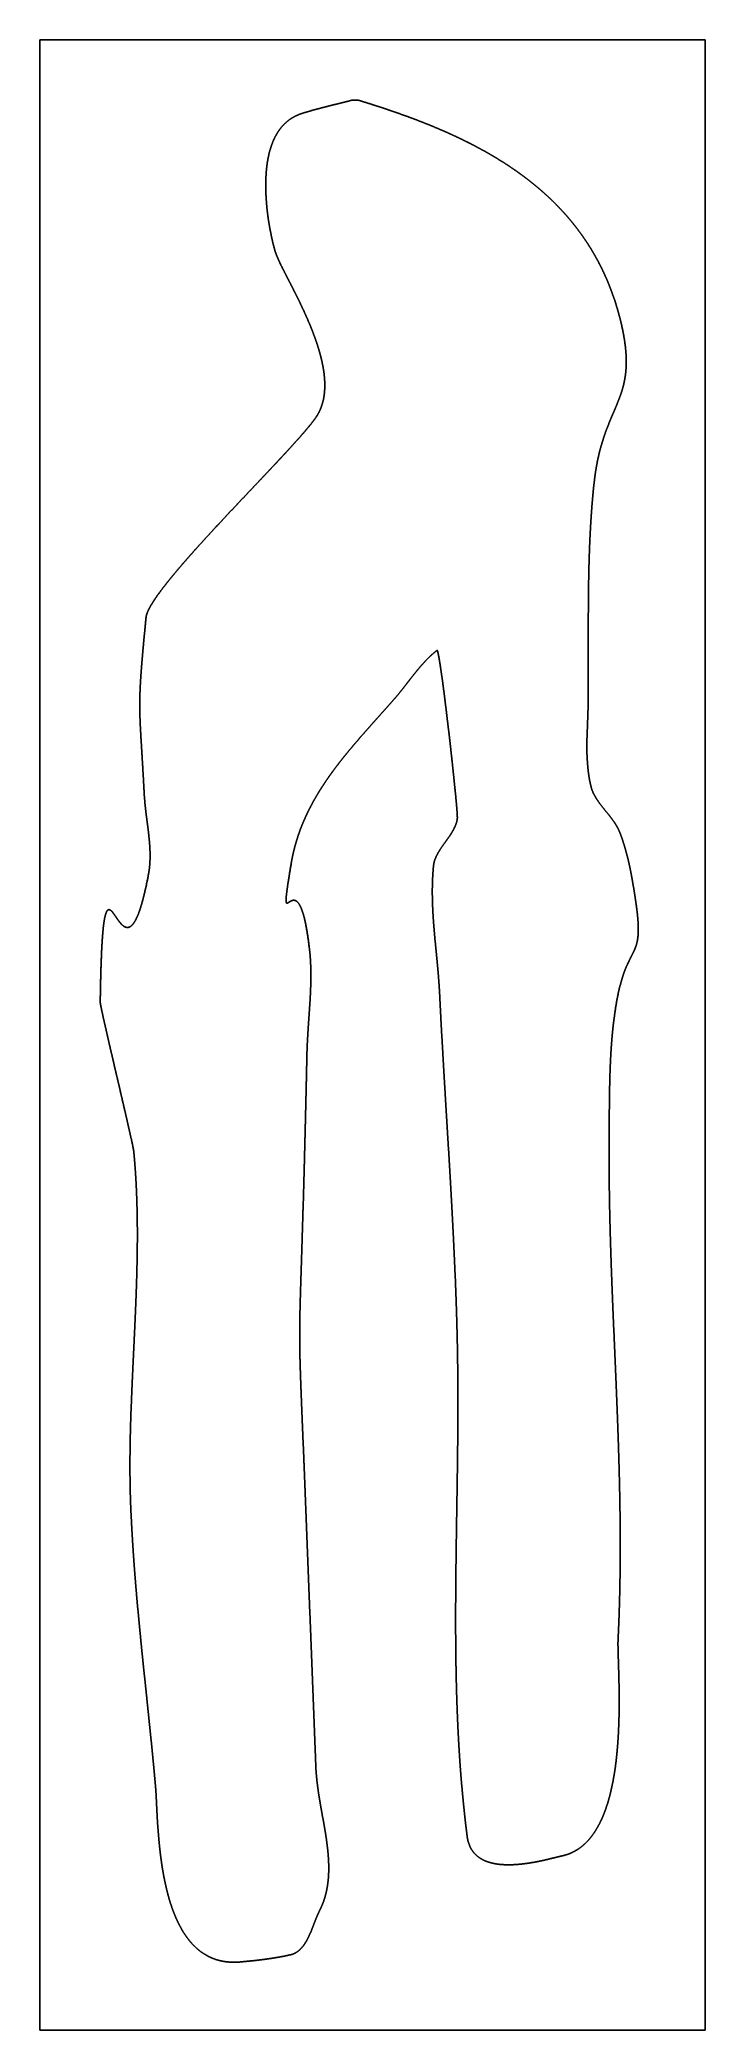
# Model space of a CAD drawing. Header units: metres. Extents: x -49 to 49, y -148 to 148.
import ezdxf

# ---------------------------------------------------------------- set-up
doc = ezdxf.new("R2010")
doc.units = ezdxf.units.M

msp = doc.modelspace()

# ---------------------------------------------------------------- linework, layer by layer
for points in [[(49.4, 147.73), (49.35, 147.73), (49.3, 147.73), (49.25, 147.73), (49.2, 147.73), (49.15, 147.73), (49.1, 147.73), (49.05, 147.73), (49, 147.73), (48.95, 147.73), (48.9, 147.73), (48.85, 147.73), (48.8, 147.73), (48.75, 147.73), (48.7, 147.73), (48.65, 147.73), (48.6, 147.73), (48.55, 147.73), (48.5, 147.73), (48.45, 147.73), (48.4, 147.73), (48.35, 147.73), (48.3, 147.73), (48.25, 147.73), (48.2, 147.73), (48.15, 147.73), (48.1, 147.73), (48.05, 147.73), (48, 147.73), (47.95, 147.73), (47.9, 147.73), (47.85, 147.73), (47.8, 147.73), (47.75, 147.73), (47.7, 147.73), (47.65, 147.73), (47.6, 147.73), (47.55, 147.73), (47.5, 147.73), (47.45, 147.73), (47.4, 147.73), (47.35, 147.73), (47.3, 147.73), (47.25, 147.73), (47.2, 147.73), (47.15, 147.73), (47.1, 147.73), (47.05, 147.73), (47, 147.73), (46.95, 147.73), (46.9, 147.73), (46.85, 147.73), (46.8, 147.73), (46.75, 147.73), (46.7, 147.73), (46.65, 147.73), (46.6, 147.73), (46.55, 147.73), (46.5, 147.73), (46.45, 147.73), (46.4, 147.73), (46.35, 147.73), (46.3, 147.73), (46.25, 147.73), (46.2, 147.73), (46.15, 147.73), (46.1, 147.73), (46.05, 147.73), (46, 147.73), (45.95, 147.73), (45.9, 147.73), (45.85, 147.73), (45.8, 147.73), (45.75, 147.73), (45.7, 147.73), (45.65, 147.73), (45.6, 147.73), (45.55, 147.73), (45.5, 147.73), (45.45, 147.73), (45.4, 147.73), (45.35, 147.73), (45.3, 147.73), (45.25, 147.73), (45.2, 147.73), (45.15, 147.73), (45.1, 147.73), (45.05, 147.73), (45, 147.73), (44.95, 147.73), (44.9, 147.73), (44.85, 147.73), (44.8, 147.73), (44.75, 147.73), (44.7, 147.73), (44.65, 147.73), (44.6, 147.73), (44.55, 147.73), (44.5, 147.73), (44.45, 147.73), (44.4, 147.73), (44.35, 147.73), (44.3, 147.73), (44.25, 147.73), (44.2, 147.73), (44.15, 147.73), (44.1, 147.73), (44.05, 147.73), (44, 147.73), (43.95, 147.73), (43.9, 147.73), (43.85, 147.73), (43.8, 147.73), (43.75, 147.73), (43.7, 147.73), (43.65, 147.73), (43.6, 147.73), (43.55, 147.73), (43.5, 147.73), (43.45, 147.73), (43.4, 147.73), (43.35, 147.73), (43.3, 147.73), (43.25, 147.73), (43.2, 147.73), (43.15, 147.73), (43.1, 147.73), (43.05, 147.73), (43, 147.73), (42.95, 147.73), (42.9, 147.73), (42.85, 147.73), (42.8, 147.73), (42.75, 147.73), (42.7, 147.73), (42.65, 147.73), (42.6, 147.73), (42.55, 147.73), (42.5, 147.73), (42.45, 147.73), (42.4, 147.73), (42.35, 147.73), (42.3, 147.73), (42.25, 147.73), (42.2, 147.73), (42.15, 147.73), (42.1, 147.73), (42.05, 147.73), (42, 147.73), (41.95, 147.73), (41.9, 147.73), (41.85, 147.73), (41.8, 147.73), (41.75, 147.73), (41.7, 147.73), (41.65, 147.73), (41.6, 147.73), (41.55, 147.73), (41.5, 147.73), (41.45, 147.73), (41.4, 147.73), (41.35, 147.73), (41.3, 147.73), (41.25, 147.73), (41.2, 147.73), (41.15, 147.73), (41.1, 147.73), (41.05, 147.73), (41, 147.73), (40.95, 147.73), (40.9, 147.73), (40.85, 147.73), (40.8, 147.73), (40.75, 147.73), (40.7, 147.73), (40.65, 147.73), (40.6, 147.73), (40.55, 147.73), (40.5, 147.73), (40.45, 147.73), (40.4, 147.73), (40.35, 147.73), (40.3, 147.73), (40.25, 147.73), (40.2, 147.73), (40.15, 147.73), (40.1, 147.73), (40.05, 147.73), (40, 147.73), (39.95, 147.73), (39.9, 147.73), (39.85, 147.73), (39.8, 147.73), (39.75, 147.73), (39.7, 147.73), (39.65, 147.73), (39.6, 147.73), (39.55, 147.73), (39.5, 147.73), (39.45, 147.73), (39.4, 147.73), (39.35, 147.73), (39.3, 147.73), (39.25, 147.73), (39.2, 147.73), (39.15, 147.73), (39.1, 147.73), (39.05, 147.73), (39, 147.73), (38.95, 147.73), (38.9, 147.73), (38.85, 147.73), (38.8, 147.73), (38.75, 147.73), (38.7, 147.73), (38.65, 147.73), (38.6, 147.73), (38.55, 147.73), (38.5, 147.73), (38.45, 147.73), (38.4, 147.73), (38.35, 147.73), (38.3, 147.73), (38.25, 147.73), (38.2, 147.73), (38.15, 147.73), (38.1, 147.73), (38.05, 147.73), (38, 147.73), (37.95, 147.73), (37.9, 147.73), (37.85, 147.73), (37.8, 147.73), (37.75, 147.73), (37.7, 147.73), (37.65, 147.73), (37.6, 147.73), (37.55, 147.73), (37.5, 147.73), (37.45, 147.73), (37.4, 147.73), (37.35, 147.73), (37.3, 147.73), (37.25, 147.73), (37.2, 147.73), (37.15, 147.73), (37.1, 147.73), (37.05, 147.73), (37, 147.73), (36.95, 147.73), (36.9, 147.73), (36.85, 147.73), (36.8, 147.73), (36.75, 147.73), (36.7, 147.73), (36.65, 147.73), (36.6, 147.73), (36.55, 147.73), (36.5, 147.73), (36.45, 147.73), (36.4, 147.73), (36.35, 147.73), (36.3, 147.73), (36.25, 147.73), (36.2, 147.73), (36.15, 147.73), (36.1, 147.73), (36.05, 147.73), (36, 147.73), (35.95, 147.73), (35.9, 147.73), (35.85, 147.73), (35.8, 147.73), (35.75, 147.73), (35.7, 147.73), (35.65, 147.73), (35.6, 147.73), (35.55, 147.73), (35.5, 147.73), (35.45, 147.73), (35.4, 147.73), (35.35, 147.73), (35.3, 147.73), (35.25, 147.73), (35.2, 147.73), (35.15, 147.73), (35.1, 147.73), (35.05, 147.73), (35, 147.73), (34.95, 147.73), (34.9, 147.73), (34.85, 147.73), (34.8, 147.73), (34.75, 147.73), (34.7, 147.73), (34.65, 147.73), (34.6, 147.73), (34.55, 147.73), (34.5, 147.73), (34.45, 147.73), (34.4, 147.73), (34.35, 147.73), (34.3, 147.73), (34.25, 147.73), (34.2, 147.73), (34.15, 147.73), (34.1, 147.73), (34.05, 147.73), (34, 147.73), (33.95, 147.73), (33.9, 147.73), (33.85, 147.73), (33.8, 147.73), (33.75, 147.73), (33.7, 147.73), (33.65, 147.73), (33.6, 147.73), (33.55, 147.73), (33.5, 147.73), (33.45, 147.73), (33.4, 147.73), (33.35, 147.73), (33.3, 147.73), (33.25, 147.73), (33.2, 147.73), (33.15, 147.73), (33.1, 147.73), (33.05, 147.73), (33, 147.73), (32.95, 147.73), (32.9, 147.73), (32.85, 147.73), (32.8, 147.73), (32.75, 147.73), (32.7, 147.73), (32.65, 147.73), (32.6, 147.73), (32.55, 147.73), (32.5, 147.73), (32.45, 147.73), (32.4, 147.73), (32.35, 147.73), (32.3, 147.73), (32.25, 147.73), (32.2, 147.73), (32.15, 147.73), (32.1, 147.73), (32.05, 147.73), (32, 147.73), (31.95, 147.73), (31.9, 147.73), (31.85, 147.73), (31.8, 147.73), (31.75, 147.73), (31.7, 147.73), (31.65, 147.73), (31.6, 147.73), (31.55, 147.73), (31.5, 147.73), (31.45, 147.73), (31.4, 147.73), (31.35, 147.73), (31.3, 147.73), (31.25, 147.73), (31.2, 147.73), (31.15, 147.73), (31.1, 147.73), (31.05, 147.73), (31, 147.73), (30.95, 147.73), (30.9, 147.73), (30.85, 147.73), (30.8, 147.73), (30.75, 147.73), (30.7, 147.73), (30.65, 147.73), (30.6, 147.73), (30.55, 147.73), (30.5, 147.73), (30.45, 147.73), (30.4, 147.73), (30.35, 147.73), (30.3, 147.73), (30.25, 147.73), (30.2, 147.73), (30.15, 147.73), (30.1, 147.73), (30.05, 147.73), (30, 147.73), (29.95, 147.73), (29.9, 147.73), (29.85, 147.73), (29.8, 147.73), (29.75, 147.73), (29.7, 147.73), (29.65, 147.73), (29.6, 147.73), (29.55, 147.73), (29.5, 147.73), (29.45, 147.73), (29.4, 147.73), (29.35, 147.73), (29.3, 147.73), (29.25, 147.73), (29.2, 147.73), (29.15, 147.73), (29.1, 147.73), (29.05, 147.73), (29, 147.73), (28.95, 147.73), (28.9, 147.73), (28.85, 147.73), (28.8, 147.73), (28.75, 147.73), (28.7, 147.73), (28.65, 147.73), (28.6, 147.73), (28.55, 147.73), (28.5, 147.73), (28.45, 147.73), (28.4, 147.73), (28.35, 147.73), (28.3, 147.73), (28.25, 147.73), (28.2, 147.73), (28.15, 147.73), (28.1, 147.73), (28.05, 147.73), (28, 147.73), (27.95, 147.73), (27.9, 147.73), (27.85, 147.73), (27.8, 147.73), (27.75, 147.73), (27.7, 147.73), (27.65, 147.73), (27.6, 147.73), (27.55, 147.73), (27.5, 147.73), (27.45, 147.73), (27.4, 147.73), (27.35, 147.73), (27.3, 147.73), (27.25, 147.73), (27.2, 147.73), (27.15, 147.73), (27.1, 147.73), (27.05, 147.73), (27, 147.73), (26.95, 147.73), (26.9, 147.73), (26.85, 147.73), (26.8, 147.73), (26.75, 147.73), (26.7, 147.73), (26.65, 147.73), (26.6, 147.73), (26.55, 147.73), (26.5, 147.73), (26.45, 147.73), (26.4, 147.73), (26.35, 147.73), (26.3, 147.73), (26.25, 147.73), (26.2, 147.73), (26.15, 147.73), (26.1, 147.73), (26.05, 147.73), (26, 147.73), (25.95, 147.73), (25.9, 147.73), (25.85, 147.73), (25.8, 147.73), (25.75, 147.73), (25.7, 147.73), (25.65, 147.73), (25.6, 147.73), (25.55, 147.73), (25.5, 147.73), (25.45, 147.73), (25.4, 147.73), (25.35, 147.73), (25.3, 147.73), (25.25, 147.73), (25.2, 147.73), (25.15, 147.73), (25.1, 147.73), (25.05, 147.73), (25, 147.73), (24.95, 147.73), (24.9, 147.73), (24.85, 147.73), (24.8, 147.73), (24.75, 147.73), (24.7, 147.73), (24.65, 147.73), (24.6, 147.73), (24.55, 147.73), (24.5, 147.73), (24.45, 147.73), (24.4, 147.73), (24.35, 147.73), (24.3, 147.73), (24.25, 147.73), (24.2, 147.73), (24.15, 147.73), (24.1, 147.73), (24.05, 147.73), (24, 147.73), (23.95, 147.73), (23.9, 147.73), (23.85, 147.73), (23.8, 147.73), (23.75, 147.73), (23.7, 147.73), (23.65, 147.73), (23.6, 147.73), (23.55, 147.73), (23.5, 147.73), (23.45, 147.73), (23.4, 147.73), (23.35, 147.73), (23.3, 147.73), (23.25, 147.73), (23.2, 147.73), (23.15, 147.73), (23.1, 147.73), (23.05, 147.73), (23, 147.73), (22.95, 147.73), (22.9, 147.73), (22.85, 147.73), (22.8, 147.73), (22.75, 147.73), (22.7, 147.73), (22.65, 147.73), (22.6, 147.73), (22.55, 147.73), (22.5, 147.73), (22.45, 147.73), (22.4, 147.73), (22.35, 147.73), (22.3, 147.73), (22.25, 147.73), (22.2, 147.73), (22.15, 147.73), (22.1, 147.73), (22.05, 147.73), (22, 147.73), (21.95, 147.73), (21.9, 147.73), (21.85, 147.73), (21.8, 147.73), (21.75, 147.73), (21.7, 147.73), (21.65, 147.73), (21.6, 147.73), (21.55, 147.73), (21.5, 147.73), (21.45, 147.73), (21.4, 147.73), (21.35, 147.73), (21.3, 147.73), (21.25, 147.73), (21.2, 147.73), (21.15, 147.73), (21.1, 147.73), (21.05, 147.73), (21, 147.73), (20.95, 147.73), (20.9, 147.73), (20.85, 147.73), (20.8, 147.73), (20.75, 147.73), (20.7, 147.73), (20.65, 147.73), (20.6, 147.73), (20.55, 147.73), (20.5, 147.73), (20.45, 147.73), (20.4, 147.73), (20.35, 147.73), (20.3, 147.73), (20.25, 147.73), (20.2, 147.73), (20.15, 147.73), (20.1, 147.73), (20.05, 147.73), (20, 147.73), (19.95, 147.73), (19.9, 147.73), (19.85, 147.73), (19.8, 147.73), (19.75, 147.73), (19.7, 147.73), (19.65, 147.73), (19.6, 147.73), (19.55, 147.73), (19.5, 147.73), (19.45, 147.73), (19.4, 147.73), (19.35, 147.73), (19.3, 147.73), (19.25, 147.73), (19.2, 147.73), (19.15, 147.73), (19.1, 147.73), (19.05, 147.73), (19, 147.73), (18.95, 147.73), (18.9, 147.73), (18.85, 147.73), (18.8, 147.73), (18.75, 147.73), (18.7, 147.73), (18.65, 147.73), (18.6, 147.73), (18.55, 147.73), (18.5, 147.73), (18.45, 147.73), (18.4, 147.73), (18.35, 147.73), (18.3, 147.73), (18.25, 147.73), (18.2, 147.73), (18.15, 147.73), (18.1, 147.73), (18.05, 147.73), (18, 147.73), (17.95, 147.73), (17.9, 147.73), (17.85, 147.73), (17.8, 147.73), (17.75, 147.73), (17.7, 147.73), (17.65, 147.73), (17.6, 147.73), (17.55, 147.73), (17.5, 147.73), (17.45, 147.73), (17.4, 147.73), (17.35, 147.73), (17.3, 147.73), (17.25, 147.73), (17.2, 147.73), (17.15, 147.73), (17.1, 147.73), (17.05, 147.73), (17, 147.73), (16.95, 147.73), (16.9, 147.73), (16.85, 147.73), (16.8, 147.73), (16.75, 147.73), (16.7, 147.73), (16.65, 147.73), (16.6, 147.73), (16.55, 147.73), (16.5, 147.73), (16.45, 147.73), (16.4, 147.73), (16.35, 147.73), (16.3, 147.73), (16.25, 147.73), (16.2, 147.73), (16.15, 147.73), (16.1, 147.73), (16.05, 147.73), (16, 147.73), (15.95, 147.73), (15.9, 147.73), (15.85, 147.73), (15.8, 147.73), (15.75, 147.73), (15.7, 147.73), (15.65, 147.73), (15.6, 147.73), (15.55, 147.73), (15.5, 147.73), (15.45, 147.73), (15.4, 147.73), (15.35, 147.73), (15.3, 147.73), (15.25, 147.73), (15.2, 147.73), (15.15, 147.73), (15.1, 147.73), (15.05, 147.73), (15, 147.73), (14.95, 147.73), (14.9, 147.73), (14.85, 147.73), (14.8, 147.73), (14.75, 147.73), (14.7, 147.73), (14.65, 147.73), (14.6, 147.73), (14.55, 147.73), (14.5, 147.73), (14.45, 147.73), (14.4, 147.73), (14.35, 147.73), (14.3, 147.73), (14.25, 147.73), (14.2, 147.73), (14.15, 147.73), (14.1, 147.73), (14.05, 147.73), (14, 147.73), (13.95, 147.73), (13.9, 147.73), (13.85, 147.73), (13.8, 147.73), (13.75, 147.73), (13.7, 147.73), (13.65, 147.73), (13.6, 147.73), (13.55, 147.73), (13.5, 147.73), (13.45, 147.73), (13.4, 147.73), (13.35, 147.73), (13.3, 147.73), (13.25, 147.73), (13.2, 147.73), (13.15, 147.73), (13.1, 147.73), (13.05, 147.73), (13, 147.73), (12.95, 147.73), (12.9, 147.73), (12.85, 147.73), (12.8, 147.73), (12.75, 147.73), (12.7, 147.73), (12.65, 147.73), (12.6, 147.73), (12.55, 147.73), (12.5, 147.73), (12.45, 147.73), (12.4, 147.73), (12.35, 147.73), (12.3, 147.73), (12.25, 147.73), (12.2, 147.73), (12.15, 147.73), (12.1, 147.73), (12.05, 147.73), (12, 147.73), (11.95, 147.73), (11.9, 147.73), (11.85, 147.73), (11.8, 147.73), (11.75, 147.73), (11.7, 147.73), (11.65, 147.73), (11.6, 147.73), (11.55, 147.73), (11.5, 147.73), (11.45, 147.73), (11.4, 147.73), (11.35, 147.73), (11.3, 147.73), (11.25, 147.73), (11.2, 147.73), (11.15, 147.73), (11.1, 147.73), (11.05, 147.73), (11, 147.73), (10.95, 147.73), (10.9, 147.73), (10.85, 147.73), (10.8, 147.73), (10.75, 147.73), (10.7, 147.73), (10.65, 147.73), (10.6, 147.73), (10.55, 147.73), (10.5, 147.73), (10.45, 147.73), (10.4, 147.73), (10.35, 147.73), (10.3, 147.73), (10.25, 147.73), (10.2, 147.73), (10.15, 147.73), (10.1, 147.73), (10.05, 147.73), (10, 147.73), (9.95, 147.73), (9.9, 147.73), (9.85, 147.73), (9.8, 147.73), (9.75, 147.73), (9.7, 147.73), (9.65, 147.73), (9.6, 147.73), (9.55, 147.73), (9.5, 147.73), (9.45, 147.73), (9.4, 147.73), (9.35, 147.73), (9.3, 147.73), (9.25, 147.73), (9.2, 147.73), (9.15, 147.73), (9.1, 147.73), (9.05, 147.73), (9, 147.73), (8.95, 147.73), (8.9, 147.73), (8.85, 147.73), (8.8, 147.73), (8.75, 147.73), (8.7, 147.73), (8.65, 147.73), (8.6, 147.73), (8.55, 147.73), (8.5, 147.73), (8.45, 147.73), (8.4, 147.73), (8.35, 147.73), (8.3, 147.73), (8.25, 147.73), (8.2, 147.73), (8.15, 147.73), (8.1, 147.73), (8.05, 147.73), (8, 147.73), (7.95, 147.73), (7.9, 147.73), (7.85, 147.73), (7.8, 147.73), (7.75, 147.73), (7.7, 147.73), (7.65, 147.73), (7.6, 147.73), (7.55, 147.73), (7.5, 147.73), (7.45, 147.73), (7.4, 147.73), (7.35, 147.73), (7.3, 147.73), (7.25, 147.73), (7.2, 147.73), (7.15, 147.73), (7.1, 147.73), (7.05, 147.73), (7, 147.73), (6.95, 147.73), (6.9, 147.73), (6.85, 147.73), (6.8, 147.73), (6.75, 147.73), (6.7, 147.73), (6.65, 147.73), (6.6, 147.73), (6.55, 147.73), (6.5, 147.73), (6.45, 147.73), (6.4, 147.73), (6.35, 147.73), (6.3, 147.73), (6.25, 147.73), (6.2, 147.73), (6.15, 147.73), (6.1, 147.73), (6.05, 147.73), (6, 147.73), (5.95, 147.73), (5.9, 147.73), (5.85, 147.73), (5.8, 147.73), (5.75, 147.73), (5.7, 147.73), (5.65, 147.73), (5.6, 147.73), (5.55, 147.73), (5.5, 147.73), (5.45, 147.73), (5.4, 147.73), (5.35, 147.73), (5.3, 147.73), (5.25, 147.73), (5.2, 147.73), (5.15, 147.73), (5.1, 147.73), (5.05, 147.73), (5, 147.73), (4.95, 147.73), (4.9, 147.73), (4.85, 147.73), (4.8, 147.73), (4.75, 147.73), (4.7, 147.73), (4.65, 147.73), (4.6, 147.73), (4.55, 147.73), (4.5, 147.73), (4.45, 147.73), (4.4, 147.73), (4.35, 147.73), (4.3, 147.73), (4.25, 147.73), (4.2, 147.73), (4.15, 147.73), (4.1, 147.73), (4.05, 147.73), (4, 147.73), (3.95, 147.73), (3.9, 147.73), (3.85, 147.73), (3.8, 147.73), (3.75, 147.73), (3.7, 147.73), (3.65, 147.73), (3.6, 147.73), (3.55, 147.73), (3.5, 147.73), (3.45, 147.73), (3.4, 147.73), (3.35, 147.73), (3.3, 147.73), (3.25, 147.73), (3.2, 147.73), (3.15, 147.73), (3.1, 147.73), (3.05, 147.73), (3, 147.73), (2.95, 147.73), (2.9, 147.73), (2.85, 147.73), (2.8, 147.73), (2.75, 147.73), (2.7, 147.73), (2.65, 147.73), (2.6, 147.73), (2.55, 147.73), (2.5, 147.73), (2.45, 147.73), (2.4, 147.73), (2.35, 147.73), (2.3, 147.73), (2.25, 147.73), (2.2, 147.73), (2.15, 147.73), (2.1, 147.73), (2.05, 147.73), (2, 147.73), (1.95, 147.73), (1.9, 147.73), (1.85, 147.73), (1.8, 147.73), (1.75, 147.73), (1.7, 147.73), (1.65, 147.73), (1.6, 147.73), (1.55, 147.73), (1.5, 147.73), (1.45, 147.73), (1.4, 147.73), (1.35, 147.73), (1.3, 147.73), (1.25, 147.73), (1.2, 147.73), (1.15, 147.73), (1.1, 147.73), (1.05, 147.73), (1, 147.73), (0.95, 147.73), (0.9, 147.73), (0.85, 147.73), (0.8, 147.73), (0.75, 147.73), (0.7, 147.73), (0.65, 147.73), (0.6, 147.73), (0.55, 147.73), (0.5, 147.73), (0.45, 147.73), (0.4, 147.73), (0.35, 147.73), (0.3, 147.73), (0.25, 147.73), (0.2, 147.73), (0.15, 147.73), (0.1, 147.73), (0.05, 147.73), (0, 147.73), (-0.05, 147.73), (-0.1, 147.73), (-0.15, 147.73), (-0.2, 147.73), (-0.25, 147.73), (-0.3, 147.73), (-0.35, 147.73), (-0.4, 147.73), (-0.45, 147.73), (-0.5, 147.73), (-0.55, 147.73), (-0.6, 147.73), (-0.65, 147.73), (-0.7, 147.73), (-0.75, 147.73), (-0.8, 147.73), (-0.85, 147.73), (-0.9, 147.73), (-0.95, 147.73), (-1, 147.73), (-1.05, 147.73), (-1.1, 147.73), (-1.15, 147.73), (-1.2, 147.73), (-1.25, 147.73), (-1.3, 147.73), (-1.35, 147.73), (-1.4, 147.73), (-1.45, 147.73), (-1.5, 147.73), (-1.55, 147.73), (-1.6, 147.73), (-1.65, 147.73), (-1.7, 147.73), (-1.75, 147.73), (-1.8, 147.73), (-1.85, 147.73), (-1.9, 147.73), (-1.95, 147.73), (-2, 147.73), (-2.05, 147.73), (-2.1, 147.73), (-2.15, 147.73), (-2.2, 147.73), (-2.25, 147.73), (-2.3, 147.73), (-2.35, 147.73), (-2.4, 147.73), (-2.45, 147.73), (-2.5, 147.73), (-2.55, 147.73), (-2.6, 147.73), (-2.65, 147.73), (-2.7, 147.73), (-2.75, 147.73), (-2.8, 147.73), (-2.85, 147.73), (-2.9, 147.73), (-2.95, 147.73), (-3, 147.73), (-3.05, 147.73), (-3.1, 147.73), (-3.15, 147.73), (-3.2, 147.73), (-3.25, 147.73), (-3.3, 147.73), (-3.35, 147.73), (-3.4, 147.73), (-3.45, 147.73), (-3.5, 147.73), (-3.55, 147.73), (-3.6, 147.73), (-3.65, 147.73), (-3.7, 147.73), (-3.75, 147.73), (-3.8, 147.73), (-3.85, 147.73), (-3.9, 147.73), (-3.95, 147.73), (-4, 147.73), (-4.05, 147.73), (-4.1, 147.73), (-4.15, 147.73), (-4.2, 147.73), (-4.25, 147.73), (-4.3, 147.73), (-4.35, 147.73), (-4.4, 147.73), (-4.45, 147.73), (-4.5, 147.73), (-4.55, 147.73), (-4.6, 147.73), (-4.65, 147.73), (-4.7, 147.73), (-4.75, 147.73), (-4.8, 147.73), (-4.85, 147.73), (-4.9, 147.73), (-4.95, 147.73), (-5, 147.73), (-5.05, 147.73), (-5.1, 147.73), (-5.15, 147.73), (-5.2, 147.73), (-5.25, 147.73), (-5.3, 147.73), (-5.35, 147.73), (-5.4, 147.73), (-5.45, 147.73), (-5.5, 147.73), (-5.55, 147.73), (-5.6, 147.73), (-5.65, 147.73), (-5.7, 147.73), (-5.75, 147.73), (-5.8, 147.73), (-5.85, 147.73), (-5.9, 147.73), (-5.95, 147.73), (-6, 147.73), (-6.05, 147.73), (-6.1, 147.73), (-6.15, 147.73), (-6.2, 147.73), (-6.25, 147.73), (-6.3, 147.73), (-6.35, 147.73), (-6.4, 147.73), (-6.45, 147.73), (-6.5, 147.73), (-6.55, 147.73), (-6.6, 147.73), (-6.65, 147.73), (-6.7, 147.73), (-6.75, 147.73), (-6.8, 147.73), (-6.85, 147.73), (-6.9, 147.73), (-6.95, 147.73), (-7, 147.73), (-7.05, 147.73), (-7.1, 147.73), (-7.15, 147.73), (-7.2, 147.73), (-7.25, 147.73), (-7.3, 147.73), (-7.35, 147.73), (-7.4, 147.73), (-7.45, 147.73), (-7.5, 147.73), (-7.55, 147.73), (-7.6, 147.73), (-7.65, 147.73), (-7.7, 147.73), (-7.75, 147.73), (-7.8, 147.73), (-7.85, 147.73), (-7.9, 147.73), (-7.95, 147.73), (-8, 147.73), (-8.05, 147.73), (-8.1, 147.73), (-8.15, 147.73), (-8.2, 147.73), (-8.25, 147.73), (-8.3, 147.73), (-8.35, 147.73), (-8.4, 147.73), (-8.45, 147.73), (-8.5, 147.73), (-8.55, 147.73), (-8.6, 147.73), (-8.65, 147.73), (-8.7, 147.73), (-8.75, 147.73), (-8.8, 147.73), (-8.85, 147.73), (-8.9, 147.73), (-8.95, 147.73), (-9, 147.73), (-9.05, 147.73), (-9.1, 147.73), (-9.15, 147.73), (-9.2, 147.73), (-9.25, 147.73), (-9.3, 147.73), (-9.35, 147.73), (-9.4, 147.73), (-9.45, 147.73), (-9.5, 147.73), (-9.55, 147.73), (-9.6, 147.73), (-9.65, 147.73), (-9.7, 147.73), (-9.75, 147.73), (-9.8, 147.73), (-9.85, 147.73), (-9.9, 147.73), (-9.95, 147.73), (-10, 147.73), (-10.05, 147.73), (-10.1, 147.73), (-10.15, 147.73), (-10.2, 147.73), (-10.25, 147.73), (-10.3, 147.73), (-10.35, 147.73), (-10.4, 147.73), (-10.45, 147.73), (-10.5, 147.73), (-10.55, 147.73), (-10.6, 147.73), (-10.65, 147.73), (-10.7, 147.73), (-10.75, 147.73), (-10.8, 147.73), (-10.85, 147.73), (-10.9, 147.73), (-10.95, 147.73), (-11, 147.73), (-11.05, 147.73), (-11.1, 147.73), (-11.15, 147.73), (-11.2, 147.73), (-11.25, 147.73), (-11.3, 147.73), (-11.35, 147.73), (-11.4, 147.73), (-11.45, 147.73), (-11.5, 147.73), (-11.55, 147.73), (-11.6, 147.73), (-11.65, 147.73), (-11.7, 147.73), (-11.75, 147.73), (-11.8, 147.73), (-11.85, 147.73), (-11.9, 147.73), (-11.95, 147.73), (-12, 147.73), (-12.05, 147.73), (-12.1, 147.73), (-12.15, 147.73), (-12.2, 147.73), (-12.25, 147.73), (-12.3, 147.73), (-12.35, 147.73), (-12.4, 147.73), (-12.45, 147.73), (-12.5, 147.73), (-12.55, 147.73), (-12.6, 147.73), (-12.65, 147.73), (-12.7, 147.73), (-12.75, 147.73), (-12.8, 147.73), (-12.85, 147.73), (-12.9, 147.73), (-12.95, 147.73), (-13, 147.73), (-13.05, 147.73), (-13.1, 147.73), (-13.15, 147.73), (-13.2, 147.73), (-13.25, 147.73), (-13.3, 147.73), (-13.35, 147.73), (-13.4, 147.73), (-13.45, 147.73), (-13.5, 147.73), (-13.55, 147.73), (-13.6, 147.73), (-13.65, 147.73), (-13.7, 147.73), (-13.75, 147.73), (-13.8, 147.73), (-13.85, 147.73), (-13.9, 147.73), (-13.95, 147.73), (-14, 147.73), (-14.05, 147.73), (-14.1, 147.73), (-14.15, 147.73), (-14.2, 147.73), (-14.25, 147.73), (-14.3, 147.73), (-14.35, 147.73), (-14.4, 147.73), (-14.45, 147.73), (-14.5, 147.73), (-14.55, 147.73), (-14.6, 147.73), (-14.65, 147.73), (-14.7, 147.73), (-14.75, 147.73), (-14.8, 147.73), (-14.85, 147.73), (-14.9, 147.73), (-14.95, 147.73), (-15, 147.73), (-15.05, 147.73), (-15.1, 147.73), (-15.15, 147.73), (-15.2, 147.73), (-15.25, 147.73), (-15.3, 147.73), (-15.35, 147.73), (-15.4, 147.73), (-15.45, 147.73), (-15.5, 147.73), (-15.55, 147.73), (-15.6, 147.73), (-15.65, 147.73), (-15.7, 147.73), (-15.75, 147.73), (-15.8, 147.73), (-15.85, 147.73), (-15.9, 147.73), (-15.95, 147.73), (-16, 147.73), (-16.05, 147.73), (-16.1, 147.73), (-16.15, 147.73), (-16.2, 147.73), (-16.25, 147.73), (-16.3, 147.73), (-16.35, 147.73), (-16.4, 147.73), (-16.45, 147.73), (-16.5, 147.73), (-16.55, 147.73), (-16.6, 147.73), (-16.65, 147.73), (-16.7, 147.73), (-16.75, 147.73), (-16.8, 147.73), (-16.85, 147.73), (-16.9, 147.73), (-16.95, 147.73), (-17, 147.73), (-17.05, 147.73), (-17.1, 147.73), (-17.15, 147.73), (-17.2, 147.73), (-17.25, 147.73), (-17.3, 147.73), (-17.35, 147.73), (-17.4, 147.73), (-17.45, 147.73), (-17.5, 147.73), (-17.55, 147.73), (-17.6, 147.73), (-17.65, 147.73), (-17.7, 147.73), (-17.75, 147.73), (-17.8, 147.73), (-17.85, 147.73), (-17.9, 147.73), (-17.95, 147.73), (-18, 147.73), (-18.05, 147.73), (-18.1, 147.73), (-18.15, 147.73), (-18.2, 147.73), (-18.25, 147.73), (-18.3, 147.73), (-18.35, 147.73), (-18.4, 147.73), (-18.45, 147.73), (-18.5, 147.73), (-18.55, 147.73), (-18.6, 147.73), (-18.65, 147.73), (-18.7, 147.73), (-18.75, 147.73), (-18.8, 147.73), (-18.85, 147.73), (-18.9, 147.73), (-18.95, 147.73), (-19, 147.73), (-19.05, 147.73), (-19.1, 147.73), (-19.15, 147.73), (-19.2, 147.73), (-19.25, 147.73), (-19.3, 147.73), (-19.35, 147.73), (-19.4, 147.73), (-19.45, 147.73), (-19.5, 147.73), (-19.55, 147.73), (-19.6, 147.73), (-19.65, 147.73), (-19.7, 147.73), (-19.75, 147.73), (-19.8, 147.73), (-19.85, 147.73), (-19.9, 147.73), (-19.95, 147.73), (-20, 147.73), (-20.05, 147.73), (-20.1, 147.73), (-20.15, 147.73), (-20.2, 147.73), (-20.25, 147.73), (-20.3, 147.73), (-20.35, 147.73), (-20.4, 147.73), (-20.45, 147.73), (-20.5, 147.73), (-20.55, 147.73), (-20.6, 147.73), (-20.65, 147.73), (-20.7, 147.73), (-20.75, 147.73), (-20.8, 147.73), (-20.85, 147.73), (-20.9, 147.73), (-20.95, 147.73), (-21, 147.73), (-21.05, 147.73), (-21.1, 147.73), (-21.15, 147.73), (-21.2, 147.73), (-21.25, 147.73), (-21.3, 147.73), (-21.35, 147.73), (-21.4, 147.73), (-21.45, 147.73), (-21.5, 147.73), (-21.55, 147.73), (-21.6, 147.73), (-21.65, 147.73), (-21.7, 147.73), (-21.75, 147.73), (-21.8, 147.73), (-21.85, 147.73), (-21.9, 147.73), (-21.95, 147.73), (-22, 147.73), (-22.05, 147.73), (-22.1, 147.73), (-22.15, 147.73), (-22.2, 147.73), (-22.25, 147.73), (-22.3, 147.73), (-22.35, 147.73), (-22.4, 147.73), (-22.45, 147.73), (-22.5, 147.73), (-22.55, 147.73), (-22.6, 147.73), (-22.65, 147.73), (-22.7, 147.73), (-22.75, 147.73), (-22.8, 147.73), (-22.85, 147.73), (-22.9, 147.73), (-22.95, 147.73), (-23, 147.73), (-23.05, 147.73), (-23.1, 147.73), (-23.15, 147.73), (-23.2, 147.73), (-23.25, 147.73), (-23.3, 147.73), (-23.35, 147.73), (-23.4, 147.73), (-23.45, 147.73), (-23.5, 147.73), (-23.55, 147.73), (-23.6, 147.73), (-23.65, 147.73), (-23.7, 147.73), (-23.75, 147.73), (-23.8, 147.73), (-23.85, 147.73), (-23.9, 147.73), (-23.95, 147.73), (-24, 147.73), (-24.05, 147.73), (-24.1, 147.73), (-24.15, 147.73), (-24.2, 147.73), (-24.25, 147.73), (-24.3, 147.73), (-24.35, 147.73), (-24.4, 147.73), (-24.45, 147.73), (-24.5, 147.73), (-24.55, 147.73), (-24.6, 147.73), (-24.65, 147.73), (-24.7, 147.73), (-24.75, 147.73), (-24.8, 147.73), (-24.85, 147.73), (-24.9, 147.73), (-24.95, 147.73), (-25, 147.73), (-25.05, 147.73), (-25.1, 147.73), (-25.15, 147.73), (-25.2, 147.73), (-25.25, 147.73), (-25.3, 147.73), (-25.35, 147.73), (-25.4, 147.73), (-25.45, 147.73), (-25.5, 147.73), (-25.55, 147.73), (-25.6, 147.73), (-25.65, 147.73), (-25.7, 147.73), (-25.75, 147.73), (-25.8, 147.73), (-25.85, 147.73), (-25.9, 147.73), (-25.95, 147.73), (-26, 147.73), (-26.05, 147.73), (-26.1, 147.73), (-26.15, 147.73), (-26.2, 147.73), (-26.25, 147.73), (-26.3, 147.73), (-26.35, 147.73), (-26.4, 147.73), (-26.45, 147.73), (-26.5, 147.73), (-26.55, 147.73), (-26.6, 147.73), (-26.65, 147.73), (-26.7, 147.73), (-26.75, 147.73), (-26.8, 147.73), (-26.85, 147.73), (-26.9, 147.73), (-26.95, 147.73), (-27, 147.73), (-27.05, 147.73), (-27.1, 147.73), (-27.15, 147.73), (-27.2, 147.73), (-27.25, 147.73), (-27.3, 147.73), (-27.35, 147.73), (-27.4, 147.73), (-27.45, 147.73), (-27.5, 147.73), (-27.55, 147.73), (-27.6, 147.73), (-27.65, 147.73), (-27.7, 147.73), (-27.75, 147.73), (-27.8, 147.73), (-27.85, 147.73), (-27.9, 147.73), (-27.95, 147.73), (-28, 147.73), (-28.05, 147.73), (-28.1, 147.73), (-28.15, 147.73), (-28.2, 147.73), (-28.25, 147.73), (-28.3, 147.73), (-28.35, 147.73), (-28.4, 147.73), (-28.45, 147.73), (-28.5, 147.73), (-28.55, 147.73), (-28.6, 147.73), (-28.65, 147.73), (-28.7, 147.73), (-28.75, 147.73), (-28.8, 147.73), (-28.85, 147.73), (-28.9, 147.73), (-28.95, 147.73), (-29, 147.73), (-29.05, 147.73), (-29.1, 147.73), (-29.15, 147.73), (-29.2, 147.73), (-29.25, 147.73), (-29.3, 147.73), (-29.35, 147.73), (-29.4, 147.73), (-29.45, 147.73), (-29.5, 147.73), (-29.55, 147.73), (-29.6, 147.73), (-29.65, 147.73), (-29.7, 147.73), (-29.75, 147.73), (-29.8, 147.73), (-29.85, 147.73), (-29.9, 147.73), (-29.95, 147.73), (-30, 147.73), (-30.05, 147.73), (-30.1, 147.73), (-30.15, 147.73), (-30.2, 147.73), (-30.25, 147.73), (-30.3, 147.73), (-30.35, 147.73), (-30.4, 147.73), (-30.45, 147.73), (-30.5, 147.73), (-30.55, 147.73), (-30.6, 147.73), (-30.65, 147.73), (-30.7, 147.73), (-30.75, 147.73), (-30.8, 147.73), (-30.85, 147.73), (-30.9, 147.73), (-30.95, 147.73), (-31, 147.73), (-31.05, 147.73), (-31.1, 147.73), (-31.15, 147.73), (-31.2, 147.73), (-31.25, 147.73), (-31.3, 147.73), (-31.35, 147.73), (-31.4, 147.73), (-31.45, 147.73), (-31.5, 147.73), (-31.55, 147.73), (-31.6, 147.73), (-31.65, 147.73), (-31.7, 147.73), (-31.75, 147.73), (-31.8, 147.73), (-31.85, 147.73), (-31.9, 147.73), (-31.95, 147.73), (-32, 147.73), (-32.05, 147.73), (-32.1, 147.73), (-32.15, 147.73), (-32.2, 147.73), (-32.25, 147.73), (-32.3, 147.73), (-32.35, 147.73), (-32.4, 147.73), (-32.45, 147.73), (-32.5, 147.73), (-32.55, 147.73), (-32.6, 147.73), (-32.65, 147.73), (-32.7, 147.73), (-32.75, 147.73), (-32.8, 147.73), (-32.85, 147.73), (-32.9, 147.73), (-32.95, 147.73), (-33, 147.73), (-33.05, 147.73), (-33.1, 147.73), (-33.15, 147.73), (-33.2, 147.73), (-33.25, 147.73), (-33.3, 147.73), (-33.35, 147.73), (-33.4, 147.73), (-33.45, 147.73), (-33.5, 147.73), (-33.55, 147.73), (-33.6, 147.73), (-33.65, 147.73), (-33.7, 147.73), (-33.75, 147.73), (-33.8, 147.73), (-33.85, 147.73), (-33.9, 147.73), (-33.95, 147.73), (-34, 147.73), (-34.05, 147.73), (-34.1, 147.73), (-34.15, 147.73), (-34.2, 147.73), (-34.25, 147.73), (-34.3, 147.73), (-34.35, 147.73), (-34.4, 147.73), (-34.45, 147.73), (-34.5, 147.73), (-34.55, 147.73), (-34.6, 147.73), (-34.65, 147.73), (-34.7, 147.73), (-34.75, 147.73), (-34.8, 147.73), (-34.85, 147.73), (-34.9, 147.73), (-34.95, 147.73), (-35, 147.73), (-35.05, 147.73), (-35.1, 147.73), (-35.15, 147.73), (-35.2, 147.73), (-35.25, 147.73), (-35.3, 147.73), (-35.35, 147.73), (-35.4, 147.73), (-35.45, 147.73), (-35.5, 147.73), (-35.55, 147.73), (-35.6, 147.73), (-35.65, 147.73), (-35.7, 147.73), (-35.75, 147.73), (-35.8, 147.73), (-35.85, 147.73), (-35.9, 147.73), (-35.95, 147.73), (-36, 147.73), (-36.05, 147.73), (-36.1, 147.73), (-36.15, 147.73), (-36.2, 147.73), (-36.25, 147.73), (-36.3, 147.73), (-36.35, 147.73), (-36.4, 147.73), (-36.45, 147.73), (-36.5, 147.73), (-36.55, 147.73), (-36.6, 147.73), (-36.65, 147.73), (-36.7, 147.73), (-36.75, 147.73), (-36.8, 147.73), (-36.85, 147.73), (-36.9, 147.73), (-36.95, 147.73), (-37, 147.73), (-37.05, 147.73), (-37.1, 147.73), (-37.15, 147.73), (-37.2, 147.73), (-37.25, 147.73), (-37.3, 147.73), (-37.35, 147.73), (-37.4, 147.73), (-37.45, 147.73), (-37.5, 147.73), (-37.55, 147.73), (-37.6, 147.73), (-37.65, 147.73), (-37.7, 147.73), (-37.75, 147.73), (-37.8, 147.73), (-37.85, 147.73), (-37.9, 147.73), (-37.95, 147.73), (-38, 147.73), (-38.05, 147.73), (-38.1, 147.73), (-38.15, 147.73), (-38.2, 147.73), (-38.25, 147.73), (-38.3, 147.73), (-38.35, 147.73), (-38.4, 147.73), (-38.45, 147.73), (-38.5, 147.73), (-38.55, 147.73), (-38.6, 147.73), (-38.65, 147.73), (-38.7, 147.73), (-38.75, 147.73), (-38.8, 147.73), (-38.85, 147.73), (-38.9, 147.73), (-38.95, 147.73), (-39, 147.73), (-39.05, 147.73), (-39.1, 147.73), (-39.15, 147.73), (-39.2, 147.73), (-39.25, 147.73), (-39.3, 147.73), (-39.35, 147.73), (-39.4, 147.73), (-39.45, 147.73), (-39.5, 147.73), (-39.55, 147.73), (-39.6, 147.73), (-39.65, 147.73), (-39.7, 147.73), (-39.75, 147.73), (-39.8, 147.73), (-39.85, 147.73), (-39.9, 147.73), (-39.95, 147.73), (-40, 147.73), (-40.05, 147.73), (-40.1, 147.73), (-40.15, 147.73), (-40.2, 147.73), (-40.25, 147.73), (-40.3, 147.73), (-40.35, 147.73), (-40.4, 147.73), (-40.45, 147.73), (-40.5, 147.73), (-40.55, 147.73), (-40.6, 147.73), (-40.65, 147.73), (-40.7, 147.73), (-40.75, 147.73), (-40.8, 147.73), (-40.85, 147.73), (-40.9, 147.73), (-40.95, 147.73), (-41, 147.73), (-41.05, 147.73), (-41.1, 147.73), (-41.15, 147.73), (-41.2, 147.73), (-41.25, 147.73), (-41.3, 147.73), (-41.35, 147.73), (-41.4, 147.73), (-41.45, 147.73), (-41.5, 147.73), (-41.55, 147.73), (-41.6, 147.73), (-41.65, 147.73), (-41.7, 147.73), (-41.75, 147.73), (-41.8, 147.73), (-41.85, 147.73), (-41.9, 147.73), (-41.95, 147.73), (-42, 147.73), (-42.05, 147.73), (-42.1, 147.73), (-42.15, 147.73), (-42.2, 147.73), (-42.25, 147.73), (-42.3, 147.73), (-42.35, 147.73), (-42.4, 147.73), (-42.45, 147.73), (-42.5, 147.73), (-42.55, 147.73), (-42.6, 147.73), (-42.65, 147.73), (-42.7, 147.73), (-42.75, 147.73), (-42.8, 147.73), (-42.85, 147.73), (-42.9, 147.73), (-42.95, 147.73), (-43, 147.73), (-43.05, 147.73), (-43.1, 147.73), (-43.15, 147.73), (-43.2, 147.73), (-43.25, 147.73), (-43.3, 147.73), (-43.35, 147.73), (-43.4, 147.73), (-43.45, 147.73), (-43.5, 147.73), (-43.55, 147.73), (-43.6, 147.73), (-43.65, 147.73), (-43.7, 147.73), (-43.75, 147.73), (-43.8, 147.73), (-43.85, 147.73), (-43.9, 147.73), (-43.95, 147.73), (-44, 147.73), (-44.05, 147.73), (-44.1, 147.73), (-44.15, 147.73), (-44.2, 147.73), (-44.25, 147.73), (-44.3, 147.73), (-44.35, 147.73), (-44.4, 147.73), (-44.45, 147.73), (-44.5, 147.73), (-44.55, 147.73), (-44.6, 147.73), (-44.65, 147.73), (-44.7, 147.73), (-44.75, 147.73), (-44.8, 147.73), (-44.85, 147.73), (-44.9, 147.73), (-44.95, 147.73), (-45, 147.73), (-45.05, 147.73), (-45.1, 147.73), (-45.15, 147.73), (-45.2, 147.73), (-45.25, 147.73), (-45.3, 147.73), (-45.35, 147.73), (-45.4, 147.73), (-45.45, 147.73), (-45.5, 147.73), (-45.55, 147.73), (-45.6, 147.73), (-45.65, 147.73), (-45.7, 147.73), (-45.75, 147.73), (-45.8, 147.73), (-45.85, 147.73), (-45.9, 147.73), (-45.95, 147.73), (-46, 147.73), (-46.05, 147.73), (-46.1, 147.73), (-46.15, 147.73), (-46.2, 147.73), (-46.25, 147.73), (-46.3, 147.73), (-46.35, 147.73), (-46.4, 147.73), (-46.45, 147.73), (-46.5, 147.73), (-46.55, 147.73), (-46.6, 147.73), (-46.65, 147.73), (-46.7, 147.73), (-46.75, 147.73), (-46.8, 147.73), (-46.85, 147.73), (-46.9, 147.73), (-46.95, 147.73), (-47, 147.73), (-47.05, 147.73), (-47.1, 147.73), (-47.15, 147.73), (-47.2, 147.73), (-47.25, 147.73), (-47.3, 147.73), (-47.35, 147.73), (-47.4, 147.73), (-47.45, 147.73), (-47.5, 147.73), (-47.55, 147.73), (-47.6, 147.73), (-47.65, 147.73), (-47.7, 147.73), (-47.75, 147.73), (-47.8, 147.73), (-47.85, 147.73), (-47.9, 147.73), (-47.95, 147.73), (-48, 147.73), (-48.05, 147.73), (-48.1, 147.73), (-48.15, 147.73), (-48.2, 147.73), (-48.25, 147.73), (-48.3, 147.73), (-48.35, 147.73), (-48.4, 147.73), (-48.45, 147.73), (-48.5, 147.73), (-48.55, 147.73), (-48.6, 147.73), (-48.65, 147.73), (-48.7, 147.73), (-48.75, 147.73), (-48.8, 147.73), (-48.85, 147.73), (-48.9, 147.73), (-48.95, 147.73), (-49, 147.73), (-49.05, 147.73), (-49.1, 147.73), (-49.15, 147.73), (-49.2, 147.73), (-49.25, 147.73), (-49.3, 147.73), (-49.35, 147.73), (-49.4, 147.73)], [(-49.4, 147.73), (-49.4, 147.68), (-49.4, 147.63), (-49.4, 147.58), (-49.4, 147.53), (-49.4, 147.48), (-49.4, 147.43), (-49.4, 147.38), (-49.4, 147.33), (-49.4, 147.28), (-49.4, 147.23), (-49.4, 147.18), (-49.4, 147.13), (-49.4, 147.08), (-49.4, 147.03), (-49.4, 146.98), (-49.4, 146.93), (-49.4, 146.88), (-49.4, 146.83), (-49.4, 146.78), (-49.4, 146.73), (-49.4, 146.68), (-49.4, 146.63), (-49.4, 146.58), (-49.4, 146.53), (-49.4, 146.48), (-49.4, 146.43), (-49.4, 146.38), (-49.4, 146.33), (-49.4, 146.28), (-49.4, 146.23), (-49.4, 146.18), (-49.4, 146.13), (-49.4, 146.08), (-49.4, 146.03), (-49.4, 145.98), (-49.4, 145.93), (-49.4, 145.88), (-49.4, 145.83), (-49.4, 145.78), (-49.4, 145.73), (-49.4, 145.68), (-49.4, 145.63), (-49.4, 145.58), (-49.4, 145.53), (-49.4, 145.48), (-49.4, 145.43), (-49.4, 145.38), (-49.4, 145.33), (-49.4, 145.28), (-49.4, 145.23), (-49.4, 145.18), (-49.4, 145.13), (-49.4, 145.08), (-49.4, 145.03), (-49.4, 144.98), (-49.4, 144.93), (-49.4, 144.88), (-49.4, 144.83), (-49.4, 144.78), (-49.4, 144.73), (-49.4, 144.68), (-49.4, 144.63), (-49.4, 144.58), (-49.4, 144.53), (-49.4, 144.48), (-49.4, 144.43), (-49.4, 144.38), (-49.4, 144.33), (-49.4, 144.28), (-49.4, 144.23), (-49.4, 144.18), (-49.4, 144.13), (-49.4, 144.08), (-49.4, 144.03), (-49.4, 143.98), (-49.4, 143.93), (-49.4, 143.88), (-49.4, 143.83), (-49.4, 143.78), (-49.4, 143.73), (-49.4, 143.68), (-49.4, 143.63), (-49.4, 143.58), (-49.4, 143.53), (-49.4, 143.48), (-49.4, 143.43), (-49.4, 143.38), (-49.4, 143.33), (-49.4, 143.28), (-49.4, 143.23), (-49.4, 143.18), (-49.4, 143.13), (-49.4, 143.08), (-49.4, 143.03), (-49.4, 142.98), (-49.4, 142.93), (-49.4, 142.88), (-49.4, 142.83), (-49.4, 142.78), (-49.4, 142.73), (-49.4, 142.68), (-49.4, 142.63), (-49.4, 142.58), (-49.4, 142.53), (-49.4, 142.48), (-49.4, 142.43), (-49.4, 142.38), (-49.4, 142.33), (-49.4, 142.28), (-49.4, 142.23), (-49.4, 142.18), (-49.4, 142.13), (-49.4, 142.08), (-49.4, 142.03), (-49.4, 141.98), (-49.4, 141.93), (-49.4, 141.88), (-49.4, 141.83), (-49.4, 141.78), (-49.4, 141.73), (-49.4, 141.68), (-49.4, 141.63), (-49.4, 141.58), (-49.4, 141.53), (-49.4, 141.48), (-49.4, 141.43), (-49.4, 141.38), (-49.4, 141.33), (-49.4, 141.28), (-49.4, 141.23), (-49.4, 141.18), (-49.4, 141.13), (-49.4, 141.08), (-49.4, 141.03), (-49.4, 140.98), (-49.4, 140.93), (-49.4, 140.88), (-49.4, 140.83), (-49.4, 140.78), (-49.4, 140.73), (-49.4, 140.68), (-49.4, 140.63), (-49.4, 140.58), (-49.4, 140.53), (-49.4, 140.48), (-49.4, 140.43), (-49.4, 140.38), (-49.4, 140.33), (-49.4, 140.28), (-49.4, 140.23), (-49.4, 140.18), (-49.4, 140.13), (-49.4, 140.08), (-49.4, 140.03), (-49.4, 139.98), (-49.4, 139.93), (-49.4, 139.88), (-49.4, 139.83), (-49.4, 139.78), (-49.4, 139.73), (-49.4, 139.68), (-49.4, 139.63), (-49.4, 139.58), (-49.4, 139.53), (-49.4, 139.48), (-49.4, 139.43), (-49.4, 139.38), (-49.4, 139.33), (-49.4, 139.28), (-49.4, 139.23), (-49.4, 139.18), (-49.4, 139.13), (-49.4, 139.08), (-49.4, 139.03), (-49.4, 138.98), (-49.4, 138.93), (-49.4, 138.88), (-49.4, 138.83), (-49.4, 138.78), (-49.4, 138.73), (-49.4, 138.68), (-49.4, 138.63), (-49.4, 138.58), (-49.4, 138.53), (-49.4, 138.48), (-49.4, 138.43), (-49.4, 138.38), (-49.4, 138.33), (-49.4, 138.28), (-49.4, 138.23), (-49.4, 138.18), (-49.4, 138.13), (-49.4, 138.08), (-49.4, 138.03), (-49.4, 137.98), (-49.4, 137.93), (-49.4, 137.88), (-49.4, 137.83), (-49.4, 137.78), (-49.4, 137.73), (-49.4, 137.68), (-49.4, 137.63), (-49.4, 137.58), (-49.4, 137.53), (-49.4, 137.48), (-49.4, 137.43), (-49.4, 137.38), (-49.4, 137.33), (-49.4, 137.28), (-49.4, 137.23), (-49.4, 137.18), (-49.4, 137.13), (-49.4, 137.08), (-49.4, 137.03), (-49.4, 136.98), (-49.4, 136.93), (-49.4, 136.88), (-49.4, 136.83), (-49.4, 136.78), (-49.4, 136.73), (-49.4, 136.68), (-49.4, 136.63), (-49.4, 136.58), (-49.4, 136.53), (-49.4, 136.48), (-49.4, 136.43), (-49.4, 136.38), (-49.4, 136.33), (-49.4, 136.28), (-49.4, 136.23), (-49.4, 136.18), (-49.4, 136.13), (-49.4, 136.08), (-49.4, 136.03), (-49.4, 135.98), (-49.4, 135.93), (-49.4, 135.88), (-49.4, 135.83), (-49.4, 135.78), (-49.4, 135.73), (-49.4, 135.68), (-49.4, 135.63), (-49.4, 135.58), (-49.4, 135.53), (-49.4, 135.48), (-49.4, 135.43), (-49.4, 135.38), (-49.4, 135.33), (-49.4, 135.28), (-49.4, 135.23), (-49.4, 135.18), (-49.4, 135.13), (-49.4, 135.08), (-49.4, 135.03), (-49.4, 134.98), (-49.4, 134.93), (-49.4, 134.88), (-49.4, 134.83), (-49.4, 134.78), (-49.4, 134.73), (-49.4, 134.68), (-49.4, 134.63), (-49.4, 134.58), (-49.4, 134.53), (-49.4, 134.48), (-49.4, 134.43), (-49.4, 134.38), (-49.4, 134.33), (-49.4, 134.28), (-49.4, 134.23), (-49.4, 134.18), (-49.4, 134.13), (-49.4, 134.08), (-49.4, 134.03), (-49.4, 133.98), (-49.4, 133.93), (-49.4, 133.88), (-49.4, 133.83), (-49.4, 133.78), (-49.4, 133.73), (-49.4, 133.68), (-49.4, 133.63), (-49.4, 133.58), (-49.4, 133.53), (-49.4, 133.48), (-49.4, 133.43), (-49.4, 133.38), (-49.4, 133.33), (-49.4, 133.28), (-49.4, 133.23), (-49.4, 133.18), (-49.4, 133.13), (-49.4, 133.08), (-49.4, 133.03), (-49.4, 132.98), (-49.4, 132.93), (-49.4, 132.88), (-49.4, 132.83), (-49.4, 132.78), (-49.4, 132.73), (-49.4, 132.68), (-49.4, 132.63), (-49.4, 132.58), (-49.4, 132.53), (-49.4, 132.48), (-49.4, 132.43), (-49.4, 132.38), (-49.4, 132.33), (-49.4, 132.28), (-49.4, 132.23), (-49.4, 132.18), (-49.4, 132.13), (-49.4, 132.08), (-49.4, 132.03), (-49.4, 131.98), (-49.4, 131.93), (-49.4, 131.88), (-49.4, 131.83), (-49.4, 131.78), (-49.4, 131.73), (-49.4, 131.68), (-49.4, 131.63), (-49.4, 131.58), (-49.4, 131.53), (-49.4, 131.48), (-49.4, 131.43), (-49.4, 131.38), (-49.4, 131.33), (-49.4, 131.28), (-49.4, 131.23), (-49.4, 131.18), (-49.4, 131.13), (-49.4, 131.08), (-49.4, 131.03), (-49.4, 130.98), (-49.4, 130.93), (-49.4, 130.88), (-49.4, 130.83), (-49.4, 130.78), (-49.4, 130.73), (-49.4, 130.68), (-49.4, 130.63), (-49.4, 130.58), (-49.4, 130.53), (-49.4, 130.48), (-49.4, 130.43), (-49.4, 130.38), (-49.4, 130.33), (-49.4, 130.28), (-49.4, 130.23), (-49.4, 130.18), (-49.4, 130.13), (-49.4, 130.08), (-49.4, 130.03), (-49.4, 129.98), (-49.4, 129.93), (-49.4, 129.88), (-49.4, 129.83), (-49.4, 129.78), (-49.4, 129.73), (-49.4, 129.68), (-49.4, 129.63), (-49.4, 129.58), (-49.4, 129.53), (-49.4, 129.48), (-49.4, 129.43), (-49.4, 129.38), (-49.4, 129.33), (-49.4, 129.28), (-49.4, 129.23), (-49.4, 129.18), (-49.4, 129.13), (-49.4, 129.08), (-49.4, 129.03), (-49.4, 128.98), (-49.4, 128.93), (-49.4, 128.88), (-49.4, 128.83), (-49.4, 128.78), (-49.4, 128.73), (-49.4, 128.68), (-49.4, 128.63), (-49.4, 128.58), (-49.4, 128.53), (-49.4, 128.48), (-49.4, 128.43), (-49.4, 128.38), (-49.4, 128.33), (-49.4, 128.28), (-49.4, 128.23), (-49.4, 128.18), (-49.4, 128.13), (-49.4, 128.08), (-49.4, 128.03), (-49.4, 127.98), (-49.4, 127.93), (-49.4, 127.88), (-49.4, 127.83), (-49.4, 127.78), (-49.4, 127.73), (-49.4, 127.68), (-49.4, 127.63), (-49.4, 127.58), (-49.4, 127.53), (-49.4, 127.48), (-49.4, 127.43), (-49.4, 127.38), (-49.4, 127.33), (-49.4, 127.28), (-49.4, 127.23), (-49.4, 127.18), (-49.4, 127.13), (-49.4, 127.08), (-49.4, 127.03), (-49.4, 126.98), (-49.4, 126.93), (-49.4, 126.88), (-49.4, 126.83), (-49.4, 126.78), (-49.4, 126.73), (-49.4, 126.68), (-49.4, 126.63), (-49.4, 126.58), (-49.4, 126.53), (-49.4, 126.48), (-49.4, 126.43), (-49.4, 126.38), (-49.4, 126.33), (-49.4, 126.28), (-49.4, 126.23), (-49.4, 126.18), (-49.4, 126.13), (-49.4, 126.08), (-49.4, 126.03), (-49.4, 125.98), (-49.4, 125.93), (-49.4, 125.88), (-49.4, 125.83), (-49.4, 125.78), (-49.4, 125.73), (-49.4, 125.68), (-49.4, 125.63), (-49.4, 125.58), (-49.4, 125.53), (-49.4, 125.48), (-49.4, 125.43), (-49.4, 125.38), (-49.4, 125.33), (-49.4, 125.28), (-49.4, 125.23), (-49.4, 125.18), (-49.4, 125.13), (-49.4, 125.08), (-49.4, 125.03), (-49.4, 124.98), (-49.4, 124.93), (-49.4, 124.88), (-49.4, 124.83), (-49.4, 124.78), (-49.4, 124.73), (-49.4, 124.68), (-49.4, 124.63), (-49.4, 124.58), (-49.4, 124.53), (-49.4, 124.48), (-49.4, 124.43), (-49.4, 124.38), (-49.4, 124.33), (-49.4, 124.28), (-49.4, 124.23), (-49.4, 124.18), (-49.4, 124.13), (-49.4, 124.08), (-49.4, 124.03), (-49.4, 123.98), (-49.4, 123.93), (-49.4, 123.88), (-49.4, 123.83), (-49.4, 123.78), (-49.4, 123.73), (-49.4, 123.68), (-49.4, 123.63), (-49.4, 123.58), (-49.4, 123.53), (-49.4, 123.48), (-49.4, 123.43), (-49.4, 123.38), (-49.4, 123.33), (-49.4, 123.28), (-49.4, 123.23), (-49.4, 123.18), (-49.4, 123.13), (-49.4, 123.08), (-49.4, 123.03), (-49.4, 122.98), (-49.4, 122.93), (-49.4, 122.88), (-49.4, 122.83), (-49.4, 122.78), (-49.4, 122.73), (-49.4, 122.68), (-49.4, 122.63), (-49.4, 122.58), (-49.4, 122.53), (-49.4, 122.48), (-49.4, 122.43), (-49.4, 122.38), (-49.4, 122.33), (-49.4, 122.28), (-49.4, 122.23), (-49.4, 122.18), (-49.4, 122.13), (-49.4, 122.08), (-49.4, 122.03), (-49.4, 121.98), (-49.4, 121.93), (-49.4, 121.88), (-49.4, 121.83), (-49.4, 121.78), (-49.4, 121.73), (-49.4, 121.68), (-49.4, 121.63), (-49.4, 121.58), (-49.4, 121.53), (-49.4, 121.48), (-49.4, 121.43), (-49.4, 121.38), (-49.4, 121.33), (-49.4, 121.28), (-49.4, 121.23), (-49.4, 121.18), (-49.4, 121.13), (-49.4, 121.08), (-49.4, 121.03), (-49.4, 120.98), (-49.4, 120.93), (-49.4, 120.88), (-49.4, 120.83), (-49.4, 120.78), (-49.4, 120.73), (-49.4, 120.68), (-49.4, 120.63), (-49.4, 120.58), (-49.4, 120.53), (-49.4, 120.48), (-49.4, 120.43), (-49.4, 120.38), (-49.4, 120.33), (-49.4, 120.28), (-49.4, 120.23), (-49.4, 120.18), (-49.4, 120.13), (-49.4, 120.08), (-49.4, 120.03), (-49.4, 119.98), (-49.4, 119.93), (-49.4, 119.88), (-49.4, 119.83), (-49.4, 119.78), (-49.4, 119.73), (-49.4, 119.68), (-49.4, 119.63), (-49.4, 119.58), (-49.4, 119.53), (-49.4, 119.48), (-49.4, 119.43), (-49.4, 119.38), (-49.4, 119.33), (-49.4, 119.28), (-49.4, 119.23), (-49.4, 119.18), (-49.4, 119.13), (-49.4, 119.08), (-49.4, 119.03), (-49.4, 118.98), (-49.4, 118.93), (-49.4, 118.88), (-49.4, 118.83), (-49.4, 118.78), (-49.4, 118.73), (-49.4, 118.68), (-49.4, 118.63), (-49.4, 118.58), (-49.4, 118.53), (-49.4, 118.48), (-49.4, 118.43), (-49.4, 118.38), (-49.4, 118.33), (-49.4, 118.28), (-49.4, 118.23), (-49.4, 118.18), (-49.4, 118.13), (-49.4, 118.08), (-49.4, 118.03), (-49.4, 117.98), (-49.4, 117.93), (-49.4, 117.88), (-49.4, 117.83), (-49.4, 117.78), (-49.4, 117.73), (-49.4, 117.68), (-49.4, 117.63), (-49.4, 117.58), (-49.4, 117.53), (-49.4, 117.48), (-49.4, 117.43), (-49.4, 117.38), (-49.4, 117.33), (-49.4, 117.28), (-49.4, 117.23), (-49.4, 117.18), (-49.4, 117.13), (-49.4, 117.08), (-49.4, 117.03), (-49.4, 116.98), (-49.4, 116.93), (-49.4, 116.88), (-49.4, 116.83), (-49.4, 116.78), (-49.4, 116.73), (-49.4, 116.68), (-49.4, 116.63), (-49.4, 116.58), (-49.4, 116.53), (-49.4, 116.48), (-49.4, 116.43), (-49.4, 116.38), (-49.4, 116.33), (-49.4, 116.28), (-49.4, 116.23), (-49.4, 116.18), (-49.4, 116.13), (-49.4, 116.08), (-49.4, 116.03), (-49.4, 115.98), (-49.4, 115.93), (-49.4, 115.88), (-49.4, 115.83), (-49.4, 115.78), (-49.4, 115.73), (-49.4, 115.68), (-49.4, 115.63), (-49.4, 115.58), (-49.4, 115.53), (-49.4, 115.48), (-49.4, 115.43), (-49.4, 115.38), (-49.4, 115.33), (-49.4, 115.28), (-49.4, 115.23), (-49.4, 115.18), (-49.4, 115.13), (-49.4, 115.08), (-49.4, 115.03), (-49.4, 114.98), (-49.4, 114.93), (-49.4, 114.88), (-49.4, 114.83), (-49.4, 114.78), (-49.4, 114.73), (-49.4, 114.68), (-49.4, 114.63), (-49.4, 114.58), (-49.4, 114.53), (-49.4, 114.48), (-49.4, 114.43), (-49.4, 114.38), (-49.4, 114.33), (-49.4, 114.28), (-49.4, 114.23), (-49.4, 114.18), (-49.4, 114.13), (-49.4, 114.08), (-49.4, 114.03), (-49.4, 113.98), (-49.4, 113.93), (-49.4, 113.88), (-49.4, 113.83), (-49.4, 113.78), (-49.4, 113.73), (-49.4, 113.68), (-49.4, 113.63), (-49.4, 113.58), (-49.4, 113.53), (-49.4, 113.48), (-49.4, 113.43), (-49.4, 113.38), (-49.4, 113.33), (-49.4, 113.28), (-49.4, 113.23), (-49.4, 113.18), (-49.4, 113.13), (-49.4, 113.08), (-49.4, 113.03), (-49.4, 112.98), (-49.4, 112.93), (-49.4, 112.88), (-49.4, 112.83), (-49.4, 112.78), (-49.4, 112.73), (-49.4, 112.68), (-49.4, 112.63), (-49.4, 112.58), (-49.4, 112.53), (-49.4, 112.48), (-49.4, 112.43), (-49.4, 112.38), (-49.4, 112.33), (-49.4, 112.28), (-49.4, 112.23), (-49.4, 112.18), (-49.4, 112.13), (-49.4, 112.08), (-49.4, 112.03), (-49.4, 111.98), (-49.4, 111.93), (-49.4, 111.88), (-49.4, 111.83), (-49.4, 111.78), (-49.4, 111.73), (-49.4, 111.68), (-49.4, 111.63), (-49.4, 111.58), (-49.4, 111.53), (-49.4, 111.48), (-49.4, 111.43), (-49.4, 111.38), (-49.4, 111.33), (-49.4, 111.28), (-49.4, 111.23), (-49.4, 111.18), (-49.4, 111.13), (-49.4, 111.08), (-49.4, 111.03), (-49.4, 110.98), (-49.4, 110.93), (-49.4, 110.88), (-49.4, 110.83), (-49.4, 110.78), (-49.4, 110.73), (-49.4, 110.68), (-49.4, 110.63), (-49.4, 110.58), (-49.4, 110.53), (-49.4, 110.48), (-49.4, 110.43), (-49.4, 110.38), (-49.4, 110.33), (-49.4, 110.28), (-49.4, 110.23), (-49.4, 110.18), (-49.4, 110.13), (-49.4, 110.08), (-49.4, 110.03), (-49.4, 109.98), (-49.4, 109.93), (-49.4, 109.88), (-49.4, 109.83), (-49.4, 109.78), (-49.4, 109.73), (-49.4, 109.68), (-49.4, 109.63), (-49.4, 109.58), (-49.4, 109.53), (-49.4, 109.48), (-49.4, 109.43), (-49.4, 109.38), (-49.4, 109.33), (-49.4, 109.28), (-49.4, 109.23), (-49.4, 109.18), (-49.4, 109.13), (-49.4, 109.08), (-49.4, 109.03), (-49.4, 108.98), (-49.4, 108.93), (-49.4, 108.88), (-49.4, 108.83), (-49.4, 108.78), (-49.4, 108.73), (-49.4, 108.68), (-49.4, 108.63), (-49.4, 108.58), (-49.4, 108.53), (-49.4, 108.48), (-49.4, 108.43), (-49.4, 108.38), (-49.4, 108.33), (-49.4, 108.28), (-49.4, 108.23), (-49.4, 108.18), (-49.4, 108.13), (-49.4, 108.08), (-49.4, 108.03), (-49.4, 107.98), (-49.4, 107.93), (-49.4, 107.88), (-49.4, 107.83), (-49.4, 107.78), (-49.4, 107.73), (-49.4, 107.68), (-49.4, 107.63), (-49.4, 107.58), (-49.4, 107.53), (-49.4, 107.48), (-49.4, 107.43), (-49.4, 107.38), (-49.4, 107.33), (-49.4, 107.28), (-49.4, 107.23), (-49.4, 107.18), (-49.4, 107.13), (-49.4, 107.08), (-49.4, 107.03), (-49.4, 106.98), (-49.4, 106.93), (-49.4, 106.88), (-49.4, 106.83), (-49.4, 106.78), (-49.4, 106.73), (-49.4, 106.68), (-49.4, 106.63), (-49.4, 106.58), (-49.4, 106.53), (-49.4, 106.48), (-49.4, 106.43), (-49.4, 106.38), (-49.4, 106.33), (-49.4, 106.28), (-49.4, 106.23), (-49.4, 106.18), (-49.4, 106.13), (-49.4, 106.08), (-49.4, 106.03), (-49.4, 105.98), (-49.4, 105.93), (-49.4, 105.88), (-49.4, 105.83), (-49.4, 105.78), (-49.4, 105.73), (-49.4, 105.68), (-49.4, 105.63), (-49.4, 105.58), (-49.4, 105.53), (-49.4, 105.48), (-49.4, 105.43), (-49.4, 105.38), (-49.4, 105.33), (-49.4, 105.28), (-49.4, 105.23), (-49.4, 105.18), (-49.4, 105.13), (-49.4, 105.08), (-49.4, 105.03), (-49.4, 104.98), (-49.4, 104.93), (-49.4, 104.88), (-49.4, 104.83), (-49.4, 104.78), (-49.4, 104.73), (-49.4, 104.68), (-49.4, 104.63), (-49.4, 104.58), (-49.4, 104.53), (-49.4, 104.48), (-49.4, 104.43), (-49.4, 104.38), (-49.4, 104.33), (-49.4, 104.28), (-49.4, 104.23), (-49.4, 104.18), (-49.4, 104.13), (-49.4, 104.08), (-49.4, 104.03), (-49.4, 103.98), (-49.4, 103.93), (-49.4, 103.88), (-49.4, 103.83), (-49.4, 103.78), (-49.4, 103.73), (-49.4, 103.68), (-49.4, 103.63), (-49.4, 103.58), (-49.4, 103.53), (-49.4, 103.48), (-49.4, 103.43), (-49.4, 103.38), (-49.4, 103.33), (-49.4, 103.28), (-49.4, 103.23), (-49.4, 103.18), (-49.4, 103.13), (-49.4, 103.08), (-49.4, 103.03), (-49.4, 102.98), (-49.4, 102.93), (-49.4, 102.88), (-49.4, 102.83), (-49.4, 102.78), (-49.4, 102.73), (-49.4, 102.68), (-49.4, 102.63), (-49.4, 102.58), (-49.4, 102.53), (-49.4, 102.48), (-49.4, 102.43), (-49.4, 102.38), (-49.4, 102.33), (-49.4, 102.28), (-49.4, 102.23), (-49.4, 102.18), (-49.4, 102.13), (-49.4, 102.08), (-49.4, 102.03), (-49.4, 101.98), (-49.4, 101.93), (-49.4, 101.88), (-49.4, 101.83), (-49.4, 101.78), (-49.4, 101.73), (-49.4, 101.68), (-49.4, 101.63), (-49.4, 101.58), (-49.4, 101.53), (-49.4, 101.48), (-49.4, 101.43), (-49.4, 101.38), (-49.4, 101.33), (-49.4, 101.28), (-49.4, 101.23), (-49.4, 101.18), (-49.4, 101.13), (-49.4, 101.08), (-49.4, 101.03), (-49.4, 100.98), (-49.4, 100.93), (-49.4, 100.88), (-49.4, 100.83), (-49.4, 100.78), (-49.4, 100.73), (-49.4, 100.68), (-49.4, 100.63), (-49.4, 100.58), (-49.4, 100.53), (-49.4, 100.48), (-49.4, 100.43), (-49.4, 100.38), (-49.4, 100.33), (-49.4, 100.28), (-49.4, 100.23), (-49.4, 100.18), (-49.4, 100.13), (-49.4, 100.08), (-49.4, 100.03), (-49.4, 99.98), (-49.4, 99.93), (-49.4, 99.88), (-49.4, 99.83), (-49.4, 99.78), (-49.4, 99.73), (-49.4, 99.68), (-49.4, 99.63), (-49.4, 99.58), (-49.4, 99.53), (-49.4, 99.48), (-49.4, 99.43), (-49.4, 99.38), (-49.4, 99.33), (-49.4, 99.28), (-49.4, 99.23), (-49.4, 99.18), (-49.4, 99.13), (-49.4, 99.08), (-49.4, 99.03), (-49.4, 98.98), (-49.4, 98.93), (-49.4, 98.88), (-49.4, 98.83), (-49.4, 98.78), (-49.4, 98.73), (-49.4, 98.68), (-49.4, 98.63), (-49.4, 98.58), (-49.4, 98.53), (-49.4, 98.48), (-49.4, 98.43), (-49.4, 98.38), (-49.4, 98.33), (-49.4, 98.28), (-49.4, 98.23), (-49.4, 98.18), (-49.4, 98.13), (-49.4, 98.08), (-49.4, 98.03), (-49.4, 97.98), (-49.4, 97.93), (-49.4, 97.88), (-49.4, 97.83), (-49.4, 97.78), (-49.4, 97.73), (-49.4, 97.68), (-49.4, 97.63), (-49.4, 97.58), (-49.4, 97.53), (-49.4, 97.48), (-49.4, 97.43), (-49.4, 97.38), (-49.4, 97.33), (-49.4, 97.28), (-49.4, 97.23), (-49.4, 97.18), (-49.4, 97.13), (-49.4, 97.08), (-49.4, 97.03), (-49.4, 96.98), (-49.4, 96.93), (-49.4, 96.88), (-49.4, 96.83), (-49.4, 96.78), (-49.4, 96.73), (-49.4, 96.68), (-49.4, 96.63), (-49.4, 96.58), (-49.4, 96.53), (-49.4, 96.48), (-49.4, 96.43), (-49.4, 96.38), (-49.4, 96.33), (-49.4, 96.28), (-49.4, 96.23), (-49.4, 96.18), (-49.4, 96.13), (-49.4, 96.08), (-49.4, 96.03), (-49.4, 95.98), (-49.4, 95.93), (-49.4, 95.88), (-49.4, 95.83), (-49.4, 95.78), (-49.4, 95.73), (-49.4, 95.68), (-49.4, 95.63), (-49.4, 95.58), (-49.4, 95.53), (-49.4, 95.48), (-49.4, 95.43), (-49.4, 95.38), (-49.4, 95.33), (-49.4, 95.28), (-49.4, 95.23), (-49.4, 95.18), (-49.4, 95.13), (-49.4, 95.08), (-49.4, 95.03), (-49.4, 94.98), (-49.4, 94.93), (-49.4, 94.88), (-49.4, 94.83), (-49.4, 94.78), (-49.4, 94.73), (-49.4, 94.68), (-49.4, 94.63), (-49.4, 94.58), (-49.4, 94.53), (-49.4, 94.48), (-49.4, 94.43), (-49.4, 94.38), (-49.4, 94.33), (-49.4, 94.28), (-49.4, 94.23), (-49.4, 94.18), (-49.4, 94.13), (-49.4, 94.08), (-49.4, 94.03), (-49.4, 93.98), (-49.4, 93.93), (-49.4, 93.88), (-49.4, 93.83), (-49.4, 93.78), (-49.4, 93.73), (-49.4, 93.68), (-49.4, 93.63), (-49.4, 93.58), (-49.4, 93.53), (-49.4, 93.48), (-49.4, 93.43), (-49.4, 93.38), (-49.4, 93.33), (-49.4, 93.28), (-49.4, 93.23), (-49.4, 93.18), (-49.4, 93.13), (-49.4, 93.08), (-49.4, 93.03), (-49.4, 92.98), (-49.4, 92.93), (-49.4, 92.88), (-49.4, 92.83), (-49.4, 92.78), (-49.4, 92.73), (-49.4, 92.68), (-49.4, 92.63), (-49.4, 92.58), (-49.4, 92.53), (-49.4, 92.48), (-49.4, 92.43), (-49.4, 92.38), (-49.4, 92.33), (-49.4, 92.28), (-49.4, 92.23), (-49.4, 92.18), (-49.4, 92.13), (-49.4, 92.08), (-49.4, 92.03), (-49.4, 91.98), (-49.4, 91.93), (-49.4, 91.88), (-49.4, 91.83), (-49.4, 91.78), (-49.4, 91.73), (-49.4, 91.68), (-49.4, 91.63), (-49.4, 91.58), (-49.4, 91.53), (-49.4, 91.48), (-49.4, 91.43), (-49.4, 91.38), (-49.4, 91.33), (-49.4, 91.28), (-49.4, 91.23), (-49.4, 91.18), (-49.4, 91.13), (-49.4, 91.08), (-49.4, 91.03), (-49.4, 90.98), (-49.4, 90.93), (-49.4, 90.88), (-49.4, 90.83), (-49.4, 90.78), (-49.4, 90.73), (-49.4, 90.68), (-49.4, 90.63), (-49.4, 90.58), (-49.4, 90.53), (-49.4, 90.48), (-49.4, 90.43), (-49.4, 90.38), (-49.4, 90.33), (-49.4, 90.28), (-49.4, 90.23), (-49.4, 90.18), (-49.4, 90.13), (-49.4, 90.08), (-49.4, 90.03), (-49.4, 89.98), (-49.4, 89.93), (-49.4, 89.88), (-49.4, 89.83), (-49.4, 89.78), (-49.4, 89.73), (-49.4, 89.68), (-49.4, 89.63), (-49.4, 89.58), (-49.4, 89.53), (-49.4, 89.48), (-49.4, 89.43), (-49.4, 89.38), (-49.4, 89.33), (-49.4, 89.28), (-49.4, 89.23), (-49.4, 89.18), (-49.4, 89.13), (-49.4, 89.08), (-49.4, 89.03), (-49.4, 88.98), (-49.4, 88.93), (-49.4, 88.88), (-49.4, 88.83), (-49.4, 88.78), (-49.4, 88.73), (-49.4, 88.68), (-49.4, 88.63), (-49.4, 88.58), (-49.4, 88.53), (-49.4, 88.48), (-49.4, 88.43), (-49.4, 88.38), (-49.4, 88.33), (-49.4, 88.28), (-49.4, 88.23), (-49.4, 88.18), (-49.4, 88.13), (-49.4, 88.08), (-49.4, 88.03), (-49.4, 87.98), (-49.4, 87.93), (-49.4, 87.88), (-49.4, 87.83), (-49.4, 87.78), (-49.4, 87.73), (-49.4, 87.68), (-49.4, 87.63), (-49.4, 87.58), (-49.4, 87.53), (-49.4, 87.48), (-49.4, 87.43), (-49.4, 87.38), (-49.4, 87.33), (-49.4, 87.28), (-49.4, 87.23), (-49.4, 87.18), (-49.4, 87.13), (-49.4, 87.08), (-49.4, 87.03), (-49.4, 86.98), (-49.4, 86.93), (-49.4, 86.88), (-49.4, 86.83), (-49.4, 86.78), (-49.4, 86.73), (-49.4, 86.68), (-49.4, 86.63), (-49.4, 86.58), (-49.4, 86.53), (-49.4, 86.48), (-49.4, 86.43), (-49.4, 86.38), (-49.4, 86.33), (-49.4, 86.28), (-49.4, 86.23), (-49.4, 86.18), (-49.4, 86.13), (-49.4, 86.08), (-49.4, 86.03), (-49.4, 85.98), (-49.4, 85.93), (-49.4, 85.88), (-49.4, 85.83), (-49.4, 85.78), (-49.4, 85.73), (-49.4, 85.68), (-49.4, 85.63), (-49.4, 85.58), (-49.4, 85.53), (-49.4, 85.48), (-49.4, 85.43), (-49.4, 85.38), (-49.4, 85.33), (-49.4, 85.28), (-49.4, 85.23), (-49.4, 85.18), (-49.4, 85.13), (-49.4, 85.08), (-49.4, 85.03), (-49.4, 84.98), (-49.4, 84.93), (-49.4, 84.88), (-49.4, 84.83), (-49.4, 84.78), (-49.4, 84.73), (-49.4, 84.68), (-49.4, 84.63), (-49.4, 84.58), (-49.4, 84.53), (-49.4, 84.48), (-49.4, 84.43), (-49.4, 84.38), (-49.4, 84.33), (-49.4, 84.28), (-49.4, 84.23), (-49.4, 84.18), (-49.4, 84.13), (-49.4, 84.08), (-49.4, 84.03), (-49.4, 83.98), (-49.4, 83.93), (-49.4, 83.88), (-49.4, 83.83), (-49.4, 83.78), (-49.4, 83.73), (-49.4, 83.68), (-49.4, 83.63), (-49.4, 83.58), (-49.4, 83.53), (-49.4, 83.48), (-49.4, 83.43), (-49.4, 83.38), (-49.4, 83.33), (-49.4, 83.28), (-49.4, 83.23), (-49.4, 83.18), (-49.4, 83.13), (-49.4, 83.08), (-49.4, 83.03), (-49.4, 82.98), (-49.4, 82.93), (-49.4, 82.88), (-49.4, 82.83), (-49.4, 82.78), (-49.4, 82.73), (-49.4, 82.68), (-49.4, 82.63), (-49.4, 82.58), (-49.4, 82.53), (-49.4, 82.48), (-49.4, 82.43), (-49.4, 82.38), (-49.4, 82.33), (-49.4, 82.28), (-49.4, 82.23), (-49.4, 82.18), (-49.4, 82.13), (-49.4, 82.08), (-49.4, 82.03), (-49.4, 81.98), (-49.4, 81.93), (-49.4, 81.88), (-49.4, 81.83), (-49.4, 81.78), (-49.4, 81.73), (-49.4, 81.68), (-49.4, 81.63), (-49.4, 81.58), (-49.4, 81.53), (-49.4, 81.48), (-49.4, 81.43), (-49.4, 81.38), (-49.4, 81.33), (-49.4, 81.28), (-49.4, 81.23), (-49.4, 81.18), (-49.4, 81.13), (-49.4, 81.08), (-49.4, 81.03), (-49.4, 80.98), (-49.4, 80.93), (-49.4, 80.88), (-49.4, 80.83), (-49.4, 80.78), (-49.4, 80.73), (-49.4, 80.68), (-49.4, 80.63), (-49.4, 80.58), (-49.4, 80.53), (-49.4, 80.48), (-49.4, 80.43), (-49.4, 80.38), (-49.4, 80.33), (-49.4, 80.28), (-49.4, 80.23), (-49.4, 80.18), (-49.4, 80.13), (-49.4, 80.08), (-49.4, 80.03), (-49.4, 79.98), (-49.4, 79.93), (-49.4, 79.88), (-49.4, 79.83), (-49.4, 79.78), (-49.4, 79.73), (-49.4, 79.68), (-49.4, 79.63), (-49.4, 79.58), (-49.4, 79.53), (-49.4, 79.48), (-49.4, 79.43), (-49.4, 79.38), (-49.4, 79.33), (-49.4, 79.28), (-49.4, 79.23), (-49.4, 79.18), (-49.4, 79.13), (-49.4, 79.08), (-49.4, 79.03), (-49.4, 78.98), (-49.4, 78.93), (-49.4, 78.88), (-49.4, 78.83), (-49.4, 78.78), (-49.4, 78.73), (-49.4, 78.68), (-49.4, 78.63), (-49.4, 78.58), (-49.4, 78.53), (-49.4, 78.48), (-49.4, 78.43), (-49.4, 78.38), (-49.4, 78.33), (-49.4, 78.28), (-49.4, 78.23), (-49.4, 78.18), (-49.4, 78.13), (-49.4, 78.08), (-49.4, 78.03), (-49.4, 77.98), (-49.4, 77.93), (-49.4, 77.88), (-49.4, 77.83), (-49.4, 77.78), (-49.4, 77.73), (-49.4, 77.68), (-49.4, 77.63), (-49.4, 77.58), (-49.4, 77.53), (-49.4, 77.48), (-49.4, 77.43), (-49.4, 77.38), (-49.4, 77.33), (-49.4, 77.28), (-49.4, 77.23), (-49.4, 77.18), (-49.4, 77.13), (-49.4, 77.08), (-49.4, 77.03), (-49.4, 76.98), (-49.4, 76.93), (-49.4, 76.88), (-49.4, 76.83), (-49.4, 76.78), (-49.4, 76.73), (-49.4, 76.68), (-49.4, 76.63), (-49.4, 76.58), (-49.4, 76.53), (-49.4, 76.48), (-49.4, 76.43), (-49.4, 76.38), (-49.4, 76.33), (-49.4, 76.28), (-49.4, 76.23), (-49.4, 76.18), (-49.4, 76.13), (-49.4, 76.08), (-49.4, 76.03), (-49.4, 75.98), (-49.4, 75.93), (-49.4, 75.88), (-49.4, 75.83), (-49.4, 75.78), (-49.4, 75.73), (-49.4, 75.68), (-49.4, 75.63), (-49.4, 75.58), (-49.4, 75.53), (-49.4, 75.48), (-49.4, 75.43), (-49.4, 75.38), (-49.4, 75.33), (-49.4, 75.28), (-49.4, 75.23), (-49.4, 75.18), (-49.4, 75.13), (-49.4, 75.08), (-49.4, 75.03), (-49.4, 74.98), (-49.4, 74.93), (-49.4, 74.88), (-49.4, 74.83), (-49.4, 74.78), (-49.4, 74.73), (-49.4, 74.68), (-49.4, 74.63), (-49.4, 74.58), (-49.4, 74.53), (-49.4, 74.48), (-49.4, 74.43), (-49.4, 74.38), (-49.4, 74.33), (-49.4, 74.28), (-49.4, 74.23), (-49.4, 74.18), (-49.4, 74.13), (-49.4, 74.08), (-49.4, 74.03), (-49.4, 73.98), (-49.4, 73.93), (-49.4, 73.88), (-49.4, 73.83), (-49.4, 73.78), (-49.4, 73.73), (-49.4, 73.68), (-49.4, 73.63), (-49.4, 73.58), (-49.4, 73.53), (-49.4, 73.48), (-49.4, 73.43), (-49.4, 73.38), (-49.4, 73.33), (-49.4, 73.28), (-49.4, 73.23), (-49.4, 73.18), (-49.4, 73.13), (-49.4, 73.08), (-49.4, 73.03), (-49.4, 72.98), (-49.4, 72.93), (-49.4, 72.88), (-49.4, 72.83), (-49.4, 72.78), (-49.4, 72.73), (-49.4, 72.68), (-49.4, 72.63), (-49.4, 72.58), (-49.4, 72.53), (-49.4, 72.48), (-49.4, 72.43), (-49.4, 72.38), (-49.4, 72.33), (-49.4, 72.28), (-49.4, 72.23), (-49.4, 72.18), (-49.4, 72.13), (-49.4, 72.08), (-49.4, 72.03), (-49.4, 71.98), (-49.4, 71.93), (-49.4, 71.88), (-49.4, 71.83), (-49.4, 71.78), (-49.4, 71.73), (-49.4, 71.68), (-49.4, 71.63), (-49.4, 71.58), (-49.4, 71.53), (-49.4, 71.48), (-49.4, 71.43), (-49.4, 71.38), (-49.4, 71.33), (-49.4, 71.28), (-49.4, 71.23), (-49.4, 71.18), (-49.4, 71.13), (-49.4, 71.08), (-49.4, 71.03), (-49.4, 70.98), (-49.4, 70.93), (-49.4, 70.88), (-49.4, 70.83), (-49.4, 70.78), (-49.4, 70.73), (-49.4, 70.68), (-49.4, 70.63), (-49.4, 70.58), (-49.4, 70.53), (-49.4, 70.48), (-49.4, 70.43), (-49.4, 70.38), (-49.4, 70.33), (-49.4, 70.28), (-49.4, 70.23), (-49.4, 70.18), (-49.4, 70.13), (-49.4, 70.08), (-49.4, 70.03), (-49.4, 69.98), (-49.4, 69.93), (-49.4, 69.88), (-49.4, 69.83), (-49.4, 69.78), (-49.4, 69.73), (-49.4, 69.68), (-49.4, 69.63), (-49.4, 69.58), (-49.4, 69.53), (-49.4, 69.48), (-49.4, 69.43), (-49.4, 69.38), (-49.4, 69.33), (-49.4, 69.28), (-49.4, 69.23), (-49.4, 69.18), (-49.4, 69.13), (-49.4, 69.08), (-49.4, 69.03), (-49.4, 68.98), (-49.4, 68.93), (-49.4, 68.88), (-49.4, 68.83), (-49.4, 68.78), (-49.4, 68.73), (-49.4, 68.68), (-49.4, 68.63), (-49.4, 68.58), (-49.4, 68.53), (-49.4, 68.48), (-49.4, 68.43), (-49.4, 68.38), (-49.4, 68.33), (-49.4, 68.28), (-49.4, 68.23), (-49.4, 68.18), (-49.4, 68.13), (-49.4, 68.08), (-49.4, 68.03), (-49.4, 67.98), (-49.4, 67.93), (-49.4, 67.88), (-49.4, 67.83), (-49.4, 67.78), (-49.4, 67.73), (-49.4, 67.68), (-49.4, 67.63), (-49.4, 67.58), (-49.4, 67.53), (-49.4, 67.48), (-49.4, 67.43), (-49.4, 67.38), (-49.4, 67.33), (-49.4, 67.28), (-49.4, 67.23), (-49.4, 67.18), (-49.4, 67.13), (-49.4, 67.08), (-49.4, 67.03), (-49.4, 66.98), (-49.4, 66.93), (-49.4, 66.88), (-49.4, 66.83), (-49.4, 66.78), (-49.4, 66.73), (-49.4, 66.68), (-49.4, 66.63), (-49.4, 66.58), (-49.4, 66.53), (-49.4, 66.48), (-49.4, 66.43), (-49.4, 66.38), (-49.4, 66.33), (-49.4, 66.28), (-49.4, 66.23), (-49.4, 66.18), (-49.4, 66.13), (-49.4, 66.08), (-49.4, 66.03), (-49.4, 65.98), (-49.4, 65.93), (-49.4, 65.88), (-49.4, 65.83), (-49.4, 65.78), (-49.4, 65.73), (-49.4, 65.68), (-49.4, 65.63), (-49.4, 65.58), (-49.4, 65.53), (-49.4, 65.48), (-49.4, 65.43), (-49.4, 65.38), (-49.4, 65.33), (-49.4, 65.28), (-49.4, 65.23), (-49.4, 65.18), (-49.4, 65.13), (-49.4, 65.08), (-49.4, 65.03), (-49.4, 64.98), (-49.4, 64.93), (-49.4, 64.88), (-49.4, 64.83), (-49.4, 64.78), (-49.4, 64.73), (-49.4, 64.68), (-49.4, 64.63), (-49.4, 64.58), (-49.4, 64.53), (-49.4, 64.48), (-49.4, 64.43), (-49.4, 64.38), (-49.4, 64.33), (-49.4, 64.28), (-49.4, 64.23), (-49.4, 64.18), (-49.4, 64.13), (-49.4, 64.08), (-49.4, 64.03), (-49.4, 63.98), (-49.4, 63.93), (-49.4, 63.88), (-49.4, 63.83), (-49.4, 63.78), (-49.4, 63.73), (-49.4, 63.68), (-49.4, 63.63), (-49.4, 63.58), (-49.4, 63.53), (-49.4, 63.48), (-49.4, 63.43), (-49.4, 63.38), (-49.4, 63.33), (-49.4, 63.28), (-49.4, 63.23), (-49.4, 63.18), (-49.4, 63.13), (-49.4, 63.08), (-49.4, 63.03), (-49.4, 62.98), (-49.4, 62.93), (-49.4, 62.88), (-49.4, 62.83), (-49.4, 62.78), (-49.4, 62.73), (-49.4, 62.68), (-49.4, 62.63), (-49.4, 62.58), (-49.4, 62.53), (-49.4, 62.48), (-49.4, 62.43), (-49.4, 62.38), (-49.4, 62.33), (-49.4, 62.28), (-49.4, 62.23), (-49.4, 62.18), (-49.4, 62.13), (-49.4, 62.08), (-49.4, 62.03), (-49.4, 61.98), (-49.4, 61.93), (-49.4, 61.88), (-49.4, 61.83), (-49.4, 61.78), (-49.4, 61.73), (-49.4, 61.68), (-49.4, 61.63), (-49.4, 61.58), (-49.4, 61.53), (-49.4, 61.48), (-49.4, 61.43), (-49.4, 61.38), (-49.4, 61.33), (-49.4, 61.28), (-49.4, 61.23), (-49.4, 61.18), (-49.4, 61.13), (-49.4, 61.08), (-49.4, 61.03), (-49.4, 60.98), (-49.4, 60.93), (-49.4, 60.88), (-49.4, 60.83), (-49.4, 60.78), (-49.4, 60.73), (-49.4, 60.68), (-49.4, 60.63), (-49.4, 60.58), (-49.4, 60.53), (-49.4, 60.48), (-49.4, 60.43), (-49.4, 60.38), (-49.4, 60.33), (-49.4, 60.28), (-49.4, 60.23), (-49.4, 60.18), (-49.4, 60.13), (-49.4, 60.08), (-49.4, 60.03), (-49.4, 59.98), (-49.4, 59.93), (-49.4, 59.88), (-49.4, 59.83), (-49.4, 59.78), (-49.4, 59.73), (-49.4, 59.68), (-49.4, 59.63), (-49.4, 59.58), (-49.4, 59.53), (-49.4, 59.48), (-49.4, 59.43), (-49.4, 59.38), (-49.4, 59.33), (-49.4, 59.28), (-49.4, 59.23), (-49.4, 59.18), (-49.4, 59.13), (-49.4, 59.08), (-49.4, 59.03), (-49.4, 58.98), (-49.4, 58.93), (-49.4, 58.88), (-49.4, 58.83), (-49.4, 58.78), (-49.4, 58.73), (-49.4, 58.68), (-49.4, 58.63), (-49.4, 58.58), (-49.4, 58.53), (-49.4, 58.48), (-49.4, 58.43), (-49.4, 58.38), (-49.4, 58.33), (-49.4, 58.28), (-49.4, 58.23), (-49.4, 58.18), (-49.4, 58.13), (-49.4, 58.08), (-49.4, 58.03), (-49.4, 57.98), (-49.4, 57.93), (-49.4, 57.88), (-49.4, 57.83), (-49.4, 57.78), (-49.4, 57.73), (-49.4, 57.68), (-49.4, 57.63), (-49.4, 57.58), (-49.4, 57.53), (-49.4, 57.48), (-49.4, 57.43), (-49.4, 57.38), (-49.4, 57.33), (-49.4, 57.28), (-49.4, 57.23), (-49.4, 57.18), (-49.4, 57.13), (-49.4, 57.08), (-49.4, 57.03), (-49.4, 56.98), (-49.4, 56.93), (-49.4, 56.88), (-49.4, 56.83), (-49.4, 56.78), (-49.4, 56.73), (-49.4, 56.68), (-49.4, 56.63), (-49.4, 56.58), (-49.4, 56.53), (-49.4, 56.48), (-49.4, 56.43), (-49.4, 56.38), (-49.4, 56.33), (-49.4, 56.28), (-49.4, 56.23), (-49.4, 56.18), (-49.4, 56.13), (-49.4, 56.08), (-49.4, 56.03), (-49.4, 55.98), (-49.4, 55.93), (-49.4, 55.88), (-49.4, 55.83), (-49.4, 55.78), (-49.4, 55.73), (-49.4, 55.68), (-49.4, 55.63), (-49.4, 55.58), (-49.4, 55.53), (-49.4, 55.48), (-49.4, 55.43), (-49.4, 55.38), (-49.4, 55.33), (-49.4, 55.28), (-49.4, 55.23), (-49.4, 55.18), (-49.4, 55.13), (-49.4, 55.08), (-49.4, 55.03), (-49.4, 54.98), (-49.4, 54.93), (-49.4, 54.88), (-49.4, 54.83), (-49.4, 54.78), (-49.4, 54.73), (-49.4, 54.68), (-49.4, 54.63), (-49.4, 54.58), (-49.4, 54.53), (-49.4, 54.48), (-49.4, 54.43), (-49.4, 54.38), (-49.4, 54.33), (-49.4, 54.28), (-49.4, 54.23), (-49.4, 54.18), (-49.4, 54.13), (-49.4, 54.08), (-49.4, 54.03), (-49.4, 53.98), (-49.4, 53.93), (-49.4, 53.88), (-49.4, 53.83), (-49.4, 53.78), (-49.4, 53.73), (-49.4, 53.68), (-49.4, 53.63), (-49.4, 53.58), (-49.4, 53.53), (-49.4, 53.48), (-49.4, 53.43), (-49.4, 53.38), (-49.4, 53.33), (-49.4, 53.28), (-49.4, 53.23), (-49.4, 53.18), (-49.4, 53.13), (-49.4, 53.08), (-49.4, 53.03), (-49.4, 52.98), (-49.4, 52.93), (-49.4, 52.88), (-49.4, 52.83), (-49.4, 52.78), (-49.4, 52.73), (-49.4, 52.68), (-49.4, 52.63), (-49.4, 52.58), (-49.4, 52.53), (-49.4, 52.48), (-49.4, 52.43), (-49.4, 52.38), (-49.4, 52.33), (-49.4, 52.28), (-49.4, 52.23), (-49.4, 52.18), (-49.4, 52.13), (-49.4, 52.08), (-49.4, 52.03), (-49.4, 51.98), (-49.4, 51.93), (-49.4, 51.88), (-49.4, 51.83), (-49.4, 51.78), (-49.4, 51.73), (-49.4, 51.68), (-49.4, 51.63), (-49.4, 51.58), (-49.4, 51.53), (-49.4, 51.48), (-49.4, 51.43), (-49.4, 51.38), (-49.4, 51.33), (-49.4, 51.28), (-49.4, 51.23), (-49.4, 51.18), (-49.4, 51.13), (-49.4, 51.08), (-49.4, 51.03), (-49.4, 50.98), (-49.4, 50.93), (-49.4, 50.88), (-49.4, 50.83), (-49.4, 50.78), (-49.4, 50.73), (-49.4, 50.68), (-49.4, 50.63), (-49.4, 50.58), (-49.4, 50.53), (-49.4, 50.48), (-49.4, 50.43), (-49.4, 50.38), (-49.4, 50.33), (-49.4, 50.28), (-49.4, 50.23), (-49.4, 50.18), (-49.4, 50.13), (-49.4, 50.08), (-49.4, 50.03), (-49.4, 49.98), (-49.4, 49.93), (-49.4, 49.88), (-49.4, 49.83), (-49.4, 49.78), (-49.4, 49.73), (-49.4, 49.68), (-49.4, 49.63), (-49.4, 49.58), (-49.4, 49.53), (-49.4, 49.48), (-49.4, 49.43), (-49.4, 49.38), (-49.4, 49.33), (-49.4, 49.28), (-49.4, 49.23), (-49.4, 49.18), (-49.4, 49.13), (-49.4, 49.08), (-49.4, 49.03), (-49.4, 48.98), (-49.4, 48.93), (-49.4, 48.88), (-49.4, 48.83), (-49.4, 48.78), (-49.4, 48.73), (-49.4, 48.68), (-49.4, 48.63), (-49.4, 48.58), (-49.4, 48.53), (-49.4, 48.48), (-49.4, 48.43), (-49.4, 48.38), (-49.4, 48.33), (-49.4, 48.28), (-49.4, 48.23), (-49.4, 48.18), (-49.4, 48.13), (-49.4, 48.08), (-49.4, 48.03), (-49.4, 47.98), (-49.4, 47.93), (-49.4, 47.88), (-49.4, 47.83), (-49.4, 47.78), (-49.4, 47.73), (-49.4, 47.68), (-49.4, 47.63), (-49.4, 47.58), (-49.4, 47.53), (-49.4, 47.48), (-49.4, 47.43), (-49.4, 47.38), (-49.4, 47.33), (-49.4, 47.28), (-49.4, 47.23), (-49.4, 47.18), (-49.4, 47.13), (-49.4, 47.08), (-49.4, 47.03), (-49.4, 46.98), (-49.4, 46.93), (-49.4, 46.88), (-49.4, 46.83), (-49.4, 46.78), (-49.4, 46.73), (-49.4, 46.68), (-49.4, 46.63), (-49.4, 46.58), (-49.4, 46.53), (-49.4, 46.48), (-49.4, 46.43), (-49.4, 46.38), (-49.4, 46.33), (-49.4, 46.28), (-49.4, 46.23), (-49.4, 46.18), (-49.4, 46.13), (-49.4, 46.08), (-49.4, 46.03), (-49.4, 45.98), (-49.4, 45.93), (-49.4, 45.88), (-49.4, 45.83), (-49.4, 45.78), (-49.4, 45.73), (-49.4, 45.68), (-49.4, 45.63), (-49.4, 45.58), (-49.4, 45.53), (-49.4, 45.48), (-49.4, 45.43), (-49.4, 45.38), (-49.4, 45.33), (-49.4, 45.28), (-49.4, 45.23), (-49.4, 45.18), (-49.4, 45.13), (-49.4, 45.08), (-49.4, 45.03), (-49.4, 44.98), (-49.4, 44.93), (-49.4, 44.88), (-49.4, 44.83), (-49.4, 44.78), (-49.4, 44.73), (-49.4, 44.68), (-49.4, 44.63), (-49.4, 44.58), (-49.4, 44.53), (-49.4, 44.48), (-49.4, 44.43), (-49.4, 44.38), (-49.4, 44.33), (-49.4, 44.28), (-49.4, 44.23), (-49.4, 44.18), (-49.4, 44.13), (-49.4, 44.08), (-49.4, 44.03), (-49.4, 43.98), (-49.4, 43.93), (-49.4, 43.88), (-49.4, 43.83), (-49.4, 43.78), (-49.4, 43.73), (-49.4, 43.68), (-49.4, 43.63), (-49.4, 43.58), (-49.4, 43.53), (-49.4, 43.48), (-49.4, 43.43), (-49.4, 43.38), (-49.4, 43.33), (-49.4, 43.28), (-49.4, 43.23), (-49.4, 43.18), (-49.4, 43.13), (-49.4, 43.08), (-49.4, 43.03), (-49.4, 42.98), (-49.4, 42.93), (-49.4, 42.88), (-49.4, 42.83), (-49.4, 42.78), (-49.4, 42.73), (-49.4, 42.68), (-49.4, 42.63), (-49.4, 42.58), (-49.4, 42.53), (-49.4, 42.48), (-49.4, 42.43), (-49.4, 42.38), (-49.4, 42.33), (-49.4, 42.28), (-49.4, 42.23), (-49.4, 42.18), (-49.4, 42.13), (-49.4, 42.08), (-49.4, 42.03), (-49.4, 41.98), (-49.4, 41.93), (-49.4, 41.88), (-49.4, 41.83), (-49.4, 41.78), (-49.4, 41.73), (-49.4, 41.68), (-49.4, 41.63), (-49.4, 41.58), (-49.4, 41.53), (-49.4, 41.48), (-49.4, 41.43), (-49.4, 41.38), (-49.4, 41.33), (-49.4, 41.28), (-49.4, 41.23), (-49.4, 41.18), (-49.4, 41.13), (-49.4, 41.08), (-49.4, 41.03), (-49.4, 40.98), (-49.4, 40.93), (-49.4, 40.88), (-49.4, 40.83), (-49.4, 40.78), (-49.4, 40.73), (-49.4, 40.68), (-49.4, 40.63), (-49.4, 40.58), (-49.4, 40.53), (-49.4, 40.48), (-49.4, 40.43), (-49.4, 40.38), (-49.4, 40.33), (-49.4, 40.28), (-49.4, 40.23), (-49.4, 40.18), (-49.4, 40.13), (-49.4, 40.08), (-49.4, 40.03), (-49.4, 39.98), (-49.4, 39.93), (-49.4, 39.88), (-49.4, 39.83), (-49.4, 39.78), (-49.4, 39.73), (-49.4, 39.68), (-49.4, 39.63), (-49.4, 39.58), (-49.4, 39.53), (-49.4, 39.48), (-49.4, 39.43), (-49.4, 39.38), (-49.4, 39.33), (-49.4, 39.28), (-49.4, 39.23), (-49.4, 39.18), (-49.4, 39.13), (-49.4, 39.08), (-49.4, 39.03), (-49.4, 38.98), (-49.4, 38.93), (-49.4, 38.88), (-49.4, 38.83), (-49.4, 38.78), (-49.4, 38.73), (-49.4, 38.68), (-49.4, 38.63), (-49.4, 38.58), (-49.4, 38.53), (-49.4, 38.48), (-49.4, 38.43), (-49.4, 38.38), (-49.4, 38.33), (-49.4, 38.28), (-49.4, 38.23), (-49.4, 38.18), (-49.4, 38.13), (-49.4, 38.08), (-49.4, 38.03), (-49.4, 37.98), (-49.4, 37.93), (-49.4, 37.88), (-49.4, 37.83), (-49.4, 37.78), (-49.4, 37.73), (-49.4, 37.68), (-49.4, 37.63), (-49.4, 37.58), (-49.4, 37.53), (-49.4, 37.48), (-49.4, 37.43), (-49.4, 37.38), (-49.4, 37.33), (-49.4, 37.28), (-49.4, 37.23), (-49.4, 37.18), (-49.4, 37.13), (-49.4, 37.08), (-49.4, 37.03), (-49.4, 36.98), (-49.4, 36.93), (-49.4, 36.88), (-49.4, 36.83), (-49.4, 36.78), (-49.4, 36.73), (-49.4, 36.68), (-49.4, 36.63), (-49.4, 36.58), (-49.4, 36.53), (-49.4, 36.48), (-49.4, 36.43), (-49.4, 36.38), (-49.4, 36.33), (-49.4, 36.28), (-49.4, 36.23), (-49.4, 36.18), (-49.4, 36.13), (-49.4, 36.08), (-49.4, 36.03), (-49.4, 35.98), (-49.4, 35.93), (-49.4, 35.88), (-49.4, 35.83), (-49.4, 35.78), (-49.4, 35.73), (-49.4, 35.68), (-49.4, 35.63), (-49.4, 35.58), (-49.4, 35.53), (-49.4, 35.48), (-49.4, 35.43), (-49.4, 35.38), (-49.4, 35.33), (-49.4, 35.28), (-49.4, 35.23), (-49.4, 35.18), (-49.4, 35.13), (-49.4, 35.08), (-49.4, 35.03), (-49.4, 34.98), (-49.4, 34.93), (-49.4, 34.88), (-49.4, 34.83), (-49.4, 34.78), (-49.4, 34.73), (-49.4, 34.68), (-49.4, 34.63), (-49.4, 34.58), (-49.4, 34.53), (-49.4, 34.48), (-49.4, 34.43), (-49.4, 34.38), (-49.4, 34.33), (-49.4, 34.28), (-49.4, 34.23), (-49.4, 34.18), (-49.4, 34.13), (-49.4, 34.08), (-49.4, 34.03), (-49.4, 33.98), (-49.4, 33.93), (-49.4, 33.88), (-49.4, 33.83), (-49.4, 33.78), (-49.4, 33.73), (-49.4, 33.68), (-49.4, 33.63), (-49.4, 33.58), (-49.4, 33.53), (-49.4, 33.48), (-49.4, 33.43), (-49.4, 33.38), (-49.4, 33.33), (-49.4, 33.28), (-49.4, 33.23), (-49.4, 33.18), (-49.4, 33.13), (-49.4, 33.08), (-49.4, 33.03), (-49.4, 32.98), (-49.4, 32.93), (-49.4, 32.88), (-49.4, 32.83), (-49.4, 32.78), (-49.4, 32.73), (-49.4, 32.68), (-49.4, 32.63), (-49.4, 32.58), (-49.4, 32.53), (-49.4, 32.48), (-49.4, 32.43), (-49.4, 32.38), (-49.4, 32.33), (-49.4, 32.28), (-49.4, 32.23), (-49.4, 32.18), (-49.4, 32.13), (-49.4, 32.08), (-49.4, 32.03), (-49.4, 31.98), (-49.4, 31.93), (-49.4, 31.88), (-49.4, 31.83), (-49.4, 31.78), (-49.4, 31.73), (-49.4, 31.68), (-49.4, 31.63), (-49.4, 31.58), (-49.4, 31.53), (-49.4, 31.48), (-49.4, 31.43), (-49.4, 31.38), (-49.4, 31.33), (-49.4, 31.28), (-49.4, 31.23), (-49.4, 31.18), (-49.4, 31.13), (-49.4, 31.08), (-49.4, 31.03), (-49.4, 30.98), (-49.4, 30.93), (-49.4, 30.88), (-49.4, 30.83), (-49.4, 30.78), (-49.4, 30.73), (-49.4, 30.68), (-49.4, 30.63), (-49.4, 30.58), (-49.4, 30.53), (-49.4, 30.48), (-49.4, 30.43), (-49.4, 30.38), (-49.4, 30.33), (-49.4, 30.28), (-49.4, 30.23), (-49.4, 30.18), (-49.4, 30.13), (-49.4, 30.08), (-49.4, 30.03), (-49.4, 29.98), (-49.4, 29.93), (-49.4, 29.88), (-49.4, 29.83), (-49.4, 29.78), (-49.4, 29.73), (-49.4, 29.68), (-49.4, 29.63), (-49.4, 29.58), (-49.4, 29.53), (-49.4, 29.48), (-49.4, 29.43), (-49.4, 29.38), (-49.4, 29.33), (-49.4, 29.28), (-49.4, 29.23), (-49.4, 29.18), (-49.4, 29.13), (-49.4, 29.08), (-49.4, 29.03), (-49.4, 28.98), (-49.4, 28.93), (-49.4, 28.88), (-49.4, 28.83), (-49.4, 28.78), (-49.4, 28.73), (-49.4, 28.68), (-49.4, 28.63), (-49.4, 28.58), (-49.4, 28.53), (-49.4, 28.48), (-49.4, 28.43), (-49.4, 28.38), (-49.4, 28.33), (-49.4, 28.28), (-49.4, 28.23), (-49.4, 28.18), (-49.4, 28.13), (-49.4, 28.08), (-49.4, 28.03), (-49.4, 27.98), (-49.4, 27.93), (-49.4, 27.88), (-49.4, 27.83), (-49.4, 27.78), (-49.4, 27.73), (-49.4, 27.68), (-49.4, 27.63), (-49.4, 27.58), (-49.4, 27.53), (-49.4, 27.48), (-49.4, 27.43), (-49.4, 27.38), (-49.4, 27.33), (-49.4, 27.28), (-49.4, 27.23), (-49.4, 27.18), (-49.4, 27.13), (-49.4, 27.08), (-49.4, 27.03), (-49.4, 26.98), (-49.4, 26.93), (-49.4, 26.88), (-49.4, 26.83), (-49.4, 26.78), (-49.4, 26.73), (-49.4, 26.68), (-49.4, 26.63), (-49.4, 26.58), (-49.4, 26.53), (-49.4, 26.48), (-49.4, 26.43), (-49.4, 26.38), (-49.4, 26.33), (-49.4, 26.28), (-49.4, 26.23), (-49.4, 26.18), (-49.4, 26.13), (-49.4, 26.08), (-49.4, 26.03), (-49.4, 25.98), (-49.4, 25.93), (-49.4, 25.88), (-49.4, 25.83), (-49.4, 25.78), (-49.4, 25.73), (-49.4, 25.68), (-49.4, 25.63), (-49.4, 25.58), (-49.4, 25.53), (-49.4, 25.48), (-49.4, 25.43), (-49.4, 25.38), (-49.4, 25.33), (-49.4, 25.28), (-49.4, 25.23), (-49.4, 25.18), (-49.4, 25.13), (-49.4, 25.08), (-49.4, 25.03), (-49.4, 24.98), (-49.4, 24.93), (-49.4, 24.88), (-49.4, 24.83), (-49.4, 24.78), (-49.4, 24.73), (-49.4, 24.68), (-49.4, 24.63), (-49.4, 24.58), (-49.4, 24.53), (-49.4, 24.48), (-49.4, 24.43), (-49.4, 24.38), (-49.4, 24.33), (-49.4, 24.28), (-49.4, 24.23), (-49.4, 24.18), (-49.4, 24.13), (-49.4, 24.08), (-49.4, 24.03), (-49.4, 23.98), (-49.4, 23.93), (-49.4, 23.88), (-49.4, 23.83), (-49.4, 23.78), (-49.4, 23.73), (-49.4, 23.68), (-49.4, 23.63), (-49.4, 23.58), (-49.4, 23.53), (-49.4, 23.48), (-49.4, 23.43), (-49.4, 23.38), (-49.4, 23.33), (-49.4, 23.28), (-49.4, 23.23), (-49.4, 23.18), (-49.4, 23.13), (-49.4, 23.08), (-49.4, 23.03), (-49.4, 22.98), (-49.4, 22.93), (-49.4, 22.88), (-49.4, 22.83), (-49.4, 22.78), (-49.4, 22.73), (-49.4, 22.68), (-49.4, 22.63), (-49.4, 22.58), (-49.4, 22.53), (-49.4, 22.48), (-49.4, 22.43), (-49.4, 22.38), (-49.4, 22.33), (-49.4, 22.28), (-49.4, 22.23), (-49.4, 22.18), (-49.4, 22.13), (-49.4, 22.08), (-49.4, 22.03), (-49.4, 21.98), (-49.4, 21.93), (-49.4, 21.88), (-49.4, 21.83), (-49.4, 21.78), (-49.4, 21.73), (-49.4, 21.68), (-49.4, 21.63), (-49.4, 21.58), (-49.4, 21.53), (-49.4, 21.48), (-49.4, 21.43), (-49.4, 21.38), (-49.4, 21.33), (-49.4, 21.28), (-49.4, 21.23), (-49.4, 21.18), (-49.4, 21.13), (-49.4, 21.08), (-49.4, 21.03), (-49.4, 20.98), (-49.4, 20.93), (-49.4, 20.88), (-49.4, 20.83), (-49.4, 20.78), (-49.4, 20.73), (-49.4, 20.68), (-49.4, 20.63), (-49.4, 20.58), (-49.4, 20.53), (-49.4, 20.48), (-49.4, 20.43), (-49.4, 20.38), (-49.4, 20.33), (-49.4, 20.28), (-49.4, 20.23), (-49.4, 20.18), (-49.4, 20.13), (-49.4, 20.08), (-49.4, 20.03), (-49.4, 19.98), (-49.4, 19.93), (-49.4, 19.88), (-49.4, 19.83), (-49.4, 19.78), (-49.4, 19.73), (-49.4, 19.68), (-49.4, 19.63), (-49.4, 19.58), (-49.4, 19.53), (-49.4, 19.48), (-49.4, 19.43), (-49.4, 19.38), (-49.4, 19.33), (-49.4, 19.28), (-49.4, 19.23), (-49.4, 19.18), (-49.4, 19.13), (-49.4, 19.08), (-49.4, 19.03), (-49.4, 18.98), (-49.4, 18.93), (-49.4, 18.88), (-49.4, 18.83), (-49.4, 18.78), (-49.4, 18.73), (-49.4, 18.68), (-49.4, 18.63), (-49.4, 18.58), (-49.4, 18.53), (-49.4, 18.48), (-49.4, 18.43), (-49.4, 18.38), (-49.4, 18.33), (-49.4, 18.28), (-49.4, 18.23), (-49.4, 18.18), (-49.4, 18.13), (-49.4, 18.08), (-49.4, 18.03), (-49.4, 17.98), (-49.4, 17.93), (-49.4, 17.88), (-49.4, 17.83), (-49.4, 17.78), (-49.4, 17.73), (-49.4, 17.68), (-49.4, 17.63), (-49.4, 17.58), (-49.4, 17.53), (-49.4, 17.48), (-49.4, 17.43), (-49.4, 17.38), (-49.4, 17.33), (-49.4, 17.28), (-49.4, 17.23), (-49.4, 17.18), (-49.4, 17.13), (-49.4, 17.08), (-49.4, 17.03), (-49.4, 16.98), (-49.4, 16.93), (-49.4, 16.88), (-49.4, 16.83), (-49.4, 16.78), (-49.4, 16.73), (-49.4, 16.68), (-49.4, 16.63), (-49.4, 16.58), (-49.4, 16.53), (-49.4, 16.48), (-49.4, 16.43), (-49.4, 16.38), (-49.4, 16.33), (-49.4, 16.28), (-49.4, 16.23), (-49.4, 16.18), (-49.4, 16.13), (-49.4, 16.08), (-49.4, 16.03), (-49.4, 15.98), (-49.4, 15.93), (-49.4, 15.88), (-49.4, 15.83), (-49.4, 15.78), (-49.4, 15.73), (-49.4, 15.68), (-49.4, 15.63), (-49.4, 15.58), (-49.4, 15.53), (-49.4, 15.48), (-49.4, 15.43), (-49.4, 15.38), (-49.4, 15.33), (-49.4, 15.28), (-49.4, 15.23), (-49.4, 15.18), (-49.4, 15.13), (-49.4, 15.08), (-49.4, 15.03), (-49.4, 14.98), (-49.4, 14.93), (-49.4, 14.88), (-49.4, 14.83), (-49.4, 14.78), (-49.4, 14.73), (-49.4, 14.68), (-49.4, 14.63), (-49.4, 14.58), (-49.4, 14.53), (-49.4, 14.48), (-49.4, 14.43), (-49.4, 14.38), (-49.4, 14.33), (-49.4, 14.28), (-49.4, 14.23), (-49.4, 14.18), (-49.4, 14.13), (-49.4, 14.08), (-49.4, 14.03), (-49.4, 13.98), (-49.4, 13.93), (-49.4, 13.88), (-49.4, 13.83), (-49.4, 13.78), (-49.4, 13.73), (-49.4, 13.68), (-49.4, 13.63), (-49.4, 13.58), (-49.4, 13.53), (-49.4, 13.48), (-49.4, 13.43), (-49.4, 13.38), (-49.4, 13.33), (-49.4, 13.28), (-49.4, 13.23), (-49.4, 13.18), (-49.4, 13.13), (-49.4, 13.08), (-49.4, 13.03), (-49.4, 12.98), (-49.4, 12.93), (-49.4, 12.88), (-49.4, 12.83), (-49.4, 12.78), (-49.4, 12.73), (-49.4, 12.68), (-49.4, 12.63), (-49.4, 12.58), (-49.4, 12.53), (-49.4, 12.48), (-49.4, 12.43), (-49.4, 12.38), (-49.4, 12.33), (-49.4, 12.28), (-49.4, 12.23), (-49.4, 12.18), (-49.4, 12.13), (-49.4, 12.08), (-49.4, 12.03), (-49.4, 11.98), (-49.4, 11.93), (-49.4, 11.88), (-49.4, 11.83), (-49.4, 11.78), (-49.4, 11.73), (-49.4, 11.68), (-49.4, 11.63), (-49.4, 11.58), (-49.4, 11.53), (-49.4, 11.48), (-49.4, 11.43), (-49.4, 11.38), (-49.4, 11.33), (-49.4, 11.28), (-49.4, 11.23), (-49.4, 11.18), (-49.4, 11.13), (-49.4, 11.08), (-49.4, 11.03), (-49.4, 10.98), (-49.4, 10.93), (-49.4, 10.88), (-49.4, 10.83), (-49.4, 10.78), (-49.4, 10.73), (-49.4, 10.68), (-49.4, 10.63), (-49.4, 10.58), (-49.4, 10.53), (-49.4, 10.48), (-49.4, 10.43), (-49.4, 10.38), (-49.4, 10.33), (-49.4, 10.28), (-49.4, 10.23), (-49.4, 10.18), (-49.4, 10.13), (-49.4, 10.08), (-49.4, 10.03), (-49.4, 9.98), (-49.4, 9.93), (-49.4, 9.88), (-49.4, 9.83), (-49.4, 9.78), (-49.4, 9.73), (-49.4, 9.68), (-49.4, 9.63), (-49.4, 9.58), (-49.4, 9.53), (-49.4, 9.48), (-49.4, 9.43), (-49.4, 9.38), (-49.4, 9.33), (-49.4, 9.28), (-49.4, 9.23), (-49.4, 9.18), (-49.4, 9.13), (-49.4, 9.08), (-49.4, 9.03), (-49.4, 8.98), (-49.4, 8.93), (-49.4, 8.88), (-49.4, 8.83), (-49.4, 8.78), (-49.4, 8.73), (-49.4, 8.68), (-49.4, 8.63), (-49.4, 8.58), (-49.4, 8.53), (-49.4, 8.48), (-49.4, 8.43), (-49.4, 8.38), (-49.4, 8.33), (-49.4, 8.28), (-49.4, 8.23), (-49.4, 8.18), (-49.4, 8.13), (-49.4, 8.08), (-49.4, 8.03), (-49.4, 7.98), (-49.4, 7.93), (-49.4, 7.88), (-49.4, 7.83), (-49.4, 7.78), (-49.4, 7.73), (-49.4, 7.68), (-49.4, 7.63), (-49.4, 7.58), (-49.4, 7.53), (-49.4, 7.48), (-49.4, 7.43), (-49.4, 7.38), (-49.4, 7.33), (-49.4, 7.28), (-49.4, 7.23), (-49.4, 7.18), (-49.4, 7.13), (-49.4, 7.08), (-49.4, 7.03), (-49.4, 6.98), (-49.4, 6.93), (-49.4, 6.88), (-49.4, 6.83), (-49.4, 6.78), (-49.4, 6.73), (-49.4, 6.68), (-49.4, 6.63), (-49.4, 6.58), (-49.4, 6.53), (-49.4, 6.48), (-49.4, 6.43), (-49.4, 6.38), (-49.4, 6.33), (-49.4, 6.28), (-49.4, 6.23), (-49.4, 6.18), (-49.4, 6.13), (-49.4, 6.08), (-49.4, 6.03), (-49.4, 5.98), (-49.4, 5.93), (-49.4, 5.88), (-49.4, 5.83), (-49.4, 5.78), (-49.4, 5.73), (-49.4, 5.68), (-49.4, 5.63), (-49.4, 5.58), (-49.4, 5.53), (-49.4, 5.48), (-49.4, 5.43), (-49.4, 5.38), (-49.4, 5.33), (-49.4, 5.28), (-49.4, 5.23), (-49.4, 5.18), (-49.4, 5.13), (-49.4, 5.08), (-49.4, 5.03), (-49.4, 4.98), (-49.4, 4.93), (-49.4, 4.88), (-49.4, 4.83), (-49.4, 4.78), (-49.4, 4.73), (-49.4, 4.68), (-49.4, 4.63), (-49.4, 4.58), (-49.4, 4.53), (-49.4, 4.48), (-49.4, 4.43), (-49.4, 4.38), (-49.4, 4.33), (-49.4, 4.28), (-49.4, 4.23), (-49.4, 4.18), (-49.4, 4.13), (-49.4, 4.08), (-49.4, 4.03), (-49.4, 3.98), (-49.4, 3.93), (-49.4, 3.88), (-49.4, 3.83), (-49.4, 3.78), (-49.4, 3.73), (-49.4, 3.68), (-49.4, 3.63), (-49.4, 3.58), (-49.4, 3.53), (-49.4, 3.48), (-49.4, 3.43), (-49.4, 3.38), (-49.4, 3.33), (-49.4, 3.28), (-49.4, 3.23), (-49.4, 3.18), (-49.4, 3.13), (-49.4, 3.08), (-49.4, 3.03), (-49.4, 2.98), (-49.4, 2.93), (-49.4, 2.88), (-49.4, 2.83), (-49.4, 2.78), (-49.4, 2.73), (-49.4, 2.68), (-49.4, 2.63), (-49.4, 2.58), (-49.4, 2.53), (-49.4, 2.48), (-49.4, 2.43), (-49.4, 2.38), (-49.4, 2.33), (-49.4, 2.28), (-49.4, 2.23), (-49.4, 2.18), (-49.4, 2.13), (-49.4, 2.08), (-49.4, 2.03), (-49.4, 1.98), (-49.4, 1.93), (-49.4, 1.88), (-49.4, 1.83), (-49.4, 1.78), (-49.4, 1.73), (-49.4, 1.68), (-49.4, 1.63), (-49.4, 1.58), (-49.4, 1.53), (-49.4, 1.48), (-49.4, 1.43), (-49.4, 1.38), (-49.4, 1.33), (-49.4, 1.28), (-49.4, 1.23), (-49.4, 1.18), (-49.4, 1.13), (-49.4, 1.08), (-49.4, 1.03), (-49.4, 0.98), (-49.4, 0.93), (-49.4, 0.88), (-49.4, 0.83), (-49.4, 0.78), (-49.4, 0.73), (-49.4, 0.68), (-49.4, 0.63), (-49.4, 0.58), (-49.4, 0.53), (-49.4, 0.48), (-49.4, 0.43), (-49.4, 0.38), (-49.4, 0.33), (-49.4, 0.28), (-49.4, 0.23), (-49.4, 0.18), (-49.4, 0.13), (-49.4, 0.08), (-49.4, 0.02), (-49.4, -0.03), (-49.4, -0.08), (-49.4, -0.13), (-49.4, -0.18), (-49.4, -0.23), (-49.4, -0.28), (-49.4, -0.33), (-49.4, -0.38), (-49.4, -0.43), (-49.4, -0.48), (-49.4, -0.53), (-49.4, -0.58), (-49.4, -0.63), (-49.4, -0.68), (-49.4, -0.73), (-49.4, -0.78), (-49.4, -0.83), (-49.4, -0.88), (-49.4, -0.93), (-49.4, -0.98), (-49.4, -1.03), (-49.4, -1.08), (-49.4, -1.13), (-49.4, -1.18), (-49.4, -1.23), (-49.4, -1.28), (-49.4, -1.33), (-49.4, -1.38), (-49.4, -1.43), (-49.4, -1.48), (-49.4, -1.53), (-49.4, -1.58), (-49.4, -1.63), (-49.4, -1.68), (-49.4, -1.73), (-49.4, -1.78), (-49.4, -1.83), (-49.4, -1.88), (-49.4, -1.93), (-49.4, -1.98), (-49.4, -2.03), (-49.4, -2.08), (-49.4, -2.13), (-49.4, -2.18), (-49.4, -2.23), (-49.4, -2.28), (-49.4, -2.33), (-49.4, -2.38), (-49.4, -2.43), (-49.4, -2.48), (-49.4, -2.53), (-49.4, -2.58), (-49.4, -2.63), (-49.4, -2.68), (-49.4, -2.73), (-49.4, -2.78), (-49.4, -2.83), (-49.4, -2.88), (-49.4, -2.93), (-49.4, -2.98), (-49.4, -3.03), (-49.4, -3.08), (-49.4, -3.13), (-49.4, -3.18), (-49.4, -3.23), (-49.4, -3.28), (-49.4, -3.33), (-49.4, -3.38), (-49.4, -3.43), (-49.4, -3.48), (-49.4, -3.53), (-49.4, -3.58), (-49.4, -3.63), (-49.4, -3.68), (-49.4, -3.73), (-49.4, -3.78), (-49.4, -3.83), (-49.4, -3.88), (-49.4, -3.93), (-49.4, -3.98), (-49.4, -4.03), (-49.4, -4.08), (-49.4, -4.13), (-49.4, -4.18), (-49.4, -4.23), (-49.4, -4.28), (-49.4, -4.33), (-49.4, -4.38), (-49.4, -4.43), (-49.4, -4.48), (-49.4, -4.53), (-49.4, -4.58), (-49.4, -4.63), (-49.4, -4.68), (-49.4, -4.73), (-49.4, -4.78), (-49.4, -4.83), (-49.4, -4.88), (-49.4, -4.93), (-49.4, -4.98), (-49.4, -5.03), (-49.4, -5.08), (-49.4, -5.13), (-49.4, -5.18), (-49.4, -5.23), (-49.4, -5.28), (-49.4, -5.33), (-49.4, -5.38), (-49.4, -5.43), (-49.4, -5.48), (-49.4, -5.53), (-49.4, -5.58), (-49.4, -5.63), (-49.4, -5.68), (-49.4, -5.73), (-49.4, -5.78), (-49.4, -5.83), (-49.4, -5.88), (-49.4, -5.93), (-49.4, -5.98), (-49.4, -6.03), (-49.4, -6.08), (-49.4, -6.13), (-49.4, -6.18), (-49.4, -6.23), (-49.4, -6.28), (-49.4, -6.33), (-49.4, -6.38), (-49.4, -6.43), (-49.4, -6.48), (-49.4, -6.53), (-49.4, -6.58), (-49.4, -6.63), (-49.4, -6.68), (-49.4, -6.73), (-49.4, -6.78), (-49.4, -6.83), (-49.4, -6.88), (-49.4, -6.93), (-49.4, -6.98), (-49.4, -7.03), (-49.4, -7.08), (-49.4, -7.13), (-49.4, -7.18), (-49.4, -7.23), (-49.4, -7.28), (-49.4, -7.33), (-49.4, -7.38), (-49.4, -7.43), (-49.4, -7.48), (-49.4, -7.53), (-49.4, -7.58), (-49.4, -7.63), (-49.4, -7.68), (-49.4, -7.73), (-49.4, -7.78), (-49.4, -7.83), (-49.4, -7.88), (-49.4, -7.93), (-49.4, -7.98), (-49.4, -8.03), (-49.4, -8.08), (-49.4, -8.13), (-49.4, -8.18), (-49.4, -8.23), (-49.4, -8.28), (-49.4, -8.33), (-49.4, -8.38), (-49.4, -8.43), (-49.4, -8.48), (-49.4, -8.53), (-49.4, -8.58), (-49.4, -8.63), (-49.4, -8.68), (-49.4, -8.73), (-49.4, -8.78), (-49.4, -8.83), (-49.4, -8.88), (-49.4, -8.93), (-49.4, -8.98), (-49.4, -9.03), (-49.4, -9.08), (-49.4, -9.13), (-49.4, -9.18), (-49.4, -9.23), (-49.4, -9.28), (-49.4, -9.33), (-49.4, -9.38), (-49.4, -9.43), (-49.4, -9.48), (-49.4, -9.53), (-49.4, -9.58), (-49.4, -9.63), (-49.4, -9.68), (-49.4, -9.73), (-49.4, -9.78), (-49.4, -9.83), (-49.4, -9.88), (-49.4, -9.93), (-49.4, -9.98), (-49.4, -10.03), (-49.4, -10.08), (-49.4, -10.13), (-49.4, -10.18), (-49.4, -10.23), (-49.4, -10.28), (-49.4, -10.33), (-49.4, -10.38), (-49.4, -10.43), (-49.4, -10.48), (-49.4, -10.53), (-49.4, -10.58), (-49.4, -10.63), (-49.4, -10.68), (-49.4, -10.73), (-49.4, -10.78), (-49.4, -10.83), (-49.4, -10.88), (-49.4, -10.93), (-49.4, -10.98), (-49.4, -11.03), (-49.4, -11.08), (-49.4, -11.13), (-49.4, -11.18), (-49.4, -11.23), (-49.4, -11.28), (-49.4, -11.33), (-49.4, -11.38), (-49.4, -11.43), (-49.4, -11.48), (-49.4, -11.53), (-49.4, -11.58), (-49.4, -11.63), (-49.4, -11.68), (-49.4, -11.73), (-49.4, -11.78), (-49.4, -11.83), (-49.4, -11.88), (-49.4, -11.93), (-49.4, -11.98), (-49.4, -12.03), (-49.4, -12.08), (-49.4, -12.13), (-49.4, -12.18), (-49.4, -12.23), (-49.4, -12.28), (-49.4, -12.33), (-49.4, -12.38), (-49.4, -12.43), (-49.4, -12.48), (-49.4, -12.53), (-49.4, -12.58), (-49.4, -12.63), (-49.4, -12.68), (-49.4, -12.73), (-49.4, -12.78), (-49.4, -12.83), (-49.4, -12.88), (-49.4, -12.93), (-49.4, -12.98), (-49.4, -13.03), (-49.4, -13.08), (-49.4, -13.13), (-49.4, -13.18), (-49.4, -13.23), (-49.4, -13.28), (-49.4, -13.33), (-49.4, -13.38), (-49.4, -13.43), (-49.4, -13.48), (-49.4, -13.53), (-49.4, -13.58), (-49.4, -13.63), (-49.4, -13.68), (-49.4, -13.73), (-49.4, -13.78), (-49.4, -13.83), (-49.4, -13.88), (-49.4, -13.93), (-49.4, -13.98), (-49.4, -14.03), (-49.4, -14.08), (-49.4, -14.13), (-49.4, -14.18), (-49.4, -14.23), (-49.4, -14.28), (-49.4, -14.33), (-49.4, -14.38), (-49.4, -14.43), (-49.4, -14.48), (-49.4, -14.53), (-49.4, -14.58), (-49.4, -14.63), (-49.4, -14.68), (-49.4, -14.73), (-49.4, -14.78), (-49.4, -14.83), (-49.4, -14.88), (-49.4, -14.93), (-49.4, -14.98), (-49.4, -15.03), (-49.4, -15.08), (-49.4, -15.13), (-49.4, -15.18), (-49.4, -15.23), (-49.4, -15.28), (-49.4, -15.33), (-49.4, -15.38), (-49.4, -15.43), (-49.4, -15.48), (-49.4, -15.53), (-49.4, -15.58), (-49.4, -15.63), (-49.4, -15.68), (-49.4, -15.73), (-49.4, -15.78), (-49.4, -15.83), (-49.4, -15.88), (-49.4, -15.93), (-49.4, -15.98), (-49.4, -16.03), (-49.4, -16.08), (-49.4, -16.13), (-49.4, -16.18), (-49.4, -16.23), (-49.4, -16.28), (-49.4, -16.33), (-49.4, -16.38), (-49.4, -16.43), (-49.4, -16.48), (-49.4, -16.53), (-49.4, -16.58), (-49.4, -16.63), (-49.4, -16.68), (-49.4, -16.73), (-49.4, -16.78), (-49.4, -16.83), (-49.4, -16.88), (-49.4, -16.93), (-49.4, -16.98), (-49.4, -17.03), (-49.4, -17.08), (-49.4, -17.13), (-49.4, -17.18), (-49.4, -17.23), (-49.4, -17.28), (-49.4, -17.33), (-49.4, -17.38), (-49.4, -17.43), (-49.4, -17.48), (-49.4, -17.53), (-49.4, -17.58), (-49.4, -17.63), (-49.4, -17.68), (-49.4, -17.73), (-49.4, -17.78), (-49.4, -17.83), (-49.4, -17.88), (-49.4, -17.93), (-49.4, -17.98), (-49.4, -18.03), (-49.4, -18.08), (-49.4, -18.13), (-49.4, -18.18), (-49.4, -18.23), (-49.4, -18.28), (-49.4, -18.33), (-49.4, -18.38), (-49.4, -18.43), (-49.4, -18.48), (-49.4, -18.53), (-49.4, -18.58), (-49.4, -18.63), (-49.4, -18.68), (-49.4, -18.73), (-49.4, -18.78), (-49.4, -18.83), (-49.4, -18.88), (-49.4, -18.93), (-49.4, -18.98), (-49.4, -19.03), (-49.4, -19.08), (-49.4, -19.13), (-49.4, -19.18), (-49.4, -19.23), (-49.4, -19.28), (-49.4, -19.33), (-49.4, -19.38), (-49.4, -19.43), (-49.4, -19.48), (-49.4, -19.53), (-49.4, -19.58), (-49.4, -19.63), (-49.4, -19.68), (-49.4, -19.73), (-49.4, -19.78), (-49.4, -19.83), (-49.4, -19.88), (-49.4, -19.93), (-49.4, -19.98), (-49.4, -20.03), (-49.4, -20.08), (-49.4, -20.13), (-49.4, -20.18), (-49.4, -20.23), (-49.4, -20.28), (-49.4, -20.33), (-49.4, -20.38), (-49.4, -20.43), (-49.4, -20.48), (-49.4, -20.53), (-49.4, -20.58), (-49.4, -20.63), (-49.4, -20.68), (-49.4, -20.73), (-49.4, -20.78), (-49.4, -20.83), (-49.4, -20.88), (-49.4, -20.93), (-49.4, -20.98), (-49.4, -21.03), (-49.4, -21.08), (-49.4, -21.13), (-49.4, -21.18), (-49.4, -21.23), (-49.4, -21.28), (-49.4, -21.33), (-49.4, -21.38), (-49.4, -21.43), (-49.4, -21.48), (-49.4, -21.53), (-49.4, -21.58), (-49.4, -21.63), (-49.4, -21.68), (-49.4, -21.73), (-49.4, -21.78), (-49.4, -21.83), (-49.4, -21.88), (-49.4, -21.93), (-49.4, -21.98), (-49.4, -22.03), (-49.4, -22.08), (-49.4, -22.13), (-49.4, -22.18), (-49.4, -22.23), (-49.4, -22.28), (-49.4, -22.33), (-49.4, -22.38), (-49.4, -22.43), (-49.4, -22.48), (-49.4, -22.53), (-49.4, -22.58), (-49.4, -22.63), (-49.4, -22.68), (-49.4, -22.73), (-49.4, -22.78), (-49.4, -22.83), (-49.4, -22.88), (-49.4, -22.93), (-49.4, -22.98), (-49.4, -23.03), (-49.4, -23.08), (-49.4, -23.13), (-49.4, -23.18), (-49.4, -23.23), (-49.4, -23.28), (-49.4, -23.33), (-49.4, -23.38), (-49.4, -23.43), (-49.4, -23.48), (-49.4, -23.53), (-49.4, -23.58), (-49.4, -23.63), (-49.4, -23.68), (-49.4, -23.73), (-49.4, -23.78), (-49.4, -23.83), (-49.4, -23.88), (-49.4, -23.93), (-49.4, -23.98), (-49.4, -24.03), (-49.4, -24.08), (-49.4, -24.13), (-49.4, -24.18), (-49.4, -24.23), (-49.4, -24.28), (-49.4, -24.33), (-49.4, -24.38), (-49.4, -24.43), (-49.4, -24.48), (-49.4, -24.53), (-49.4, -24.58), (-49.4, -24.63), (-49.4, -24.68), (-49.4, -24.73), (-49.4, -24.78), (-49.4, -24.83), (-49.4, -24.88), (-49.4, -24.93), (-49.4, -24.98), (-49.4, -25.03), (-49.4, -25.08), (-49.4, -25.13), (-49.4, -25.18), (-49.4, -25.23), (-49.4, -25.28), (-49.4, -25.33), (-49.4, -25.38), (-49.4, -25.43), (-49.4, -25.48), (-49.4, -25.53), (-49.4, -25.58), (-49.4, -25.63), (-49.4, -25.68), (-49.4, -25.73), (-49.4, -25.78), (-49.4, -25.83), (-49.4, -25.88), (-49.4, -25.93), (-49.4, -25.98), (-49.4, -26.03), (-49.4, -26.08), (-49.4, -26.13), (-49.4, -26.18), (-49.4, -26.23), (-49.4, -26.28), (-49.4, -26.33), (-49.4, -26.38), (-49.4, -26.43), (-49.4, -26.48), (-49.4, -26.53), (-49.4, -26.58), (-49.4, -26.63), (-49.4, -26.68), (-49.4, -26.73), (-49.4, -26.78), (-49.4, -26.83), (-49.4, -26.88), (-49.4, -26.93), (-49.4, -26.98), (-49.4, -27.03), (-49.4, -27.08), (-49.4, -27.13), (-49.4, -27.18), (-49.4, -27.23), (-49.4, -27.28), (-49.4, -27.33), (-49.4, -27.38), (-49.4, -27.43), (-49.4, -27.48), (-49.4, -27.53), (-49.4, -27.58), (-49.4, -27.63), (-49.4, -27.68), (-49.4, -27.73), (-49.4, -27.78), (-49.4, -27.83), (-49.4, -27.88), (-49.4, -27.93), (-49.4, -27.98), (-49.4, -28.03), (-49.4, -28.08), (-49.4, -28.13), (-49.4, -28.18), (-49.4, -28.23), (-49.4, -28.28), (-49.4, -28.33), (-49.4, -28.38), (-49.4, -28.43), (-49.4, -28.48), (-49.4, -28.53), (-49.4, -28.58), (-49.4, -28.63), (-49.4, -28.68), (-49.4, -28.73), (-49.4, -28.78), (-49.4, -28.83), (-49.4, -28.88), (-49.4, -28.93), (-49.4, -28.98), (-49.4, -29.03), (-49.4, -29.08), (-49.4, -29.13), (-49.4, -29.18), (-49.4, -29.23), (-49.4, -29.28), (-49.4, -29.33), (-49.4, -29.38), (-49.4, -29.43), (-49.4, -29.48), (-49.4, -29.53), (-49.4, -29.58), (-49.4, -29.63), (-49.4, -29.68), (-49.4, -29.73), (-49.4, -29.78), (-49.4, -29.83), (-49.4, -29.88), (-49.4, -29.93), (-49.4, -29.98), (-49.4, -30.03), (-49.4, -30.08), (-49.4, -30.13), (-49.4, -30.18), (-49.4, -30.23), (-49.4, -30.28), (-49.4, -30.33), (-49.4, -30.38), (-49.4, -30.43), (-49.4, -30.48), (-49.4, -30.53), (-49.4, -30.58), (-49.4, -30.63), (-49.4, -30.68), (-49.4, -30.73), (-49.4, -30.78), (-49.4, -30.83), (-49.4, -30.88), (-49.4, -30.93), (-49.4, -30.98), (-49.4, -31.03), (-49.4, -31.08), (-49.4, -31.13), (-49.4, -31.18), (-49.4, -31.23), (-49.4, -31.28), (-49.4, -31.33), (-49.4, -31.38), (-49.4, -31.43), (-49.4, -31.48), (-49.4, -31.53), (-49.4, -31.58), (-49.4, -31.63), (-49.4, -31.68), (-49.4, -31.73), (-49.4, -31.78), (-49.4, -31.83), (-49.4, -31.88), (-49.4, -31.93), (-49.4, -31.98), (-49.4, -32.03), (-49.4, -32.08), (-49.4, -32.13), (-49.4, -32.18), (-49.4, -32.23), (-49.4, -32.28), (-49.4, -32.33), (-49.4, -32.38), (-49.4, -32.43), (-49.4, -32.48), (-49.4, -32.53), (-49.4, -32.58), (-49.4, -32.63), (-49.4, -32.68), (-49.4, -32.73), (-49.4, -32.78), (-49.4, -32.83), (-49.4, -32.88), (-49.4, -32.93), (-49.4, -32.98), (-49.4, -33.03), (-49.4, -33.08), (-49.4, -33.13), (-49.4, -33.18), (-49.4, -33.23), (-49.4, -33.28), (-49.4, -33.33), (-49.4, -33.38), (-49.4, -33.43), (-49.4, -33.48), (-49.4, -33.53), (-49.4, -33.58), (-49.4, -33.63), (-49.4, -33.68), (-49.4, -33.73), (-49.4, -33.78), (-49.4, -33.83), (-49.4, -33.88), (-49.4, -33.93), (-49.4, -33.98), (-49.4, -34.03), (-49.4, -34.08), (-49.4, -34.13), (-49.4, -34.18), (-49.4, -34.23), (-49.4, -34.28), (-49.4, -34.33), (-49.4, -34.38), (-49.4, -34.43), (-49.4, -34.48), (-49.4, -34.53), (-49.4, -34.58), (-49.4, -34.63), (-49.4, -34.68), (-49.4, -34.73), (-49.4, -34.78), (-49.4, -34.83), (-49.4, -34.88), (-49.4, -34.93), (-49.4, -34.98), (-49.4, -35.03), (-49.4, -35.08), (-49.4, -35.13), (-49.4, -35.18), (-49.4, -35.23), (-49.4, -35.28), (-49.4, -35.33), (-49.4, -35.38), (-49.4, -35.43), (-49.4, -35.48), (-49.4, -35.53), (-49.4, -35.58), (-49.4, -35.63), (-49.4, -35.68), (-49.4, -35.73), (-49.4, -35.78), (-49.4, -35.83), (-49.4, -35.88), (-49.4, -35.93), (-49.4, -35.98), (-49.4, -36.03), (-49.4, -36.08), (-49.4, -36.13), (-49.4, -36.18), (-49.4, -36.23), (-49.4, -36.28), (-49.4, -36.33), (-49.4, -36.38), (-49.4, -36.43), (-49.4, -36.48), (-49.4, -36.53), (-49.4, -36.58), (-49.4, -36.63), (-49.4, -36.68), (-49.4, -36.73), (-49.4, -36.78), (-49.4, -36.83), (-49.4, -36.88), (-49.4, -36.93), (-49.4, -36.98), (-49.4, -37.03), (-49.4, -37.08), (-49.4, -37.13), (-49.4, -37.18), (-49.4, -37.23), (-49.4, -37.28), (-49.4, -37.33), (-49.4, -37.38), (-49.4, -37.43), (-49.4, -37.48), (-49.4, -37.53), (-49.4, -37.58), (-49.4, -37.63), (-49.4, -37.68), (-49.4, -37.73), (-49.4, -37.78), (-49.4, -37.83), (-49.4, -37.88), (-49.4, -37.93), (-49.4, -37.98), (-49.4, -38.03), (-49.4, -38.08), (-49.4, -38.13), (-49.4, -38.18), (-49.4, -38.23), (-49.4, -38.28), (-49.4, -38.33), (-49.4, -38.38), (-49.4, -38.43), (-49.4, -38.48), (-49.4, -38.53), (-49.4, -38.58), (-49.4, -38.63), (-49.4, -38.68), (-49.4, -38.73), (-49.4, -38.78), (-49.4, -38.83), (-49.4, -38.88), (-49.4, -38.93), (-49.4, -38.98), (-49.4, -39.03), (-49.4, -39.08), (-49.4, -39.13), (-49.4, -39.18), (-49.4, -39.23), (-49.4, -39.28), (-49.4, -39.33), (-49.4, -39.38), (-49.4, -39.43), (-49.4, -39.48), (-49.4, -39.53), (-49.4, -39.58), (-49.4, -39.63), (-49.4, -39.68), (-49.4, -39.73), (-49.4, -39.78), (-49.4, -39.83), (-49.4, -39.88), (-49.4, -39.93), (-49.4, -39.98), (-49.4, -40.03), (-49.4, -40.08), (-49.4, -40.13), (-49.4, -40.18), (-49.4, -40.23), (-49.4, -40.28), (-49.4, -40.33), (-49.4, -40.38), (-49.4, -40.43), (-49.4, -40.48), (-49.4, -40.53), (-49.4, -40.58), (-49.4, -40.63), (-49.4, -40.68), (-49.4, -40.73), (-49.4, -40.78), (-49.4, -40.83), (-49.4, -40.88), (-49.4, -40.93), (-49.4, -40.98), (-49.4, -41.03), (-49.4, -41.08), (-49.4, -41.13), (-49.4, -41.18), (-49.4, -41.23), (-49.4, -41.28), (-49.4, -41.33), (-49.4, -41.38), (-49.4, -41.43), (-49.4, -41.48), (-49.4, -41.53), (-49.4, -41.58), (-49.4, -41.63), (-49.4, -41.68), (-49.4, -41.73), (-49.4, -41.78), (-49.4, -41.83), (-49.4, -41.88), (-49.4, -41.93), (-49.4, -41.98), (-49.4, -42.03), (-49.4, -42.08), (-49.4, -42.13), (-49.4, -42.18), (-49.4, -42.23), (-49.4, -42.28), (-49.4, -42.33), (-49.4, -42.38), (-49.4, -42.43), (-49.4, -42.48), (-49.4, -42.53), (-49.4, -42.58), (-49.4, -42.63), (-49.4, -42.68), (-49.4, -42.73), (-49.4, -42.78), (-49.4, -42.83), (-49.4, -42.88), (-49.4, -42.93), (-49.4, -42.98), (-49.4, -43.03), (-49.4, -43.08), (-49.4, -43.13), (-49.4, -43.18), (-49.4, -43.23), (-49.4, -43.28), (-49.4, -43.33), (-49.4, -43.38), (-49.4, -43.43), (-49.4, -43.48), (-49.4, -43.53), (-49.4, -43.58), (-49.4, -43.63), (-49.4, -43.68), (-49.4, -43.73), (-49.4, -43.78), (-49.4, -43.83), (-49.4, -43.88), (-49.4, -43.93), (-49.4, -43.98), (-49.4, -44.03), (-49.4, -44.08), (-49.4, -44.13), (-49.4, -44.18), (-49.4, -44.23), (-49.4, -44.28), (-49.4, -44.33), (-49.4, -44.38), (-49.4, -44.43), (-49.4, -44.48), (-49.4, -44.53), (-49.4, -44.58), (-49.4, -44.63), (-49.4, -44.68), (-49.4, -44.73), (-49.4, -44.78), (-49.4, -44.83), (-49.4, -44.88), (-49.4, -44.93), (-49.4, -44.98), (-49.4, -45.03), (-49.4, -45.08), (-49.4, -45.13), (-49.4, -45.18), (-49.4, -45.23), (-49.4, -45.28), (-49.4, -45.33), (-49.4, -45.38), (-49.4, -45.43), (-49.4, -45.48), (-49.4, -45.53), (-49.4, -45.58), (-49.4, -45.63), (-49.4, -45.68), (-49.4, -45.73), (-49.4, -45.78), (-49.4, -45.83), (-49.4, -45.88), (-49.4, -45.93), (-49.4, -45.98), (-49.4, -46.03), (-49.4, -46.08), (-49.4, -46.13), (-49.4, -46.18), (-49.4, -46.23), (-49.4, -46.28), (-49.4, -46.33), (-49.4, -46.38), (-49.4, -46.43), (-49.4, -46.48), (-49.4, -46.53), (-49.4, -46.58), (-49.4, -46.63), (-49.4, -46.68), (-49.4, -46.73), (-49.4, -46.78), (-49.4, -46.83), (-49.4, -46.88), (-49.4, -46.93), (-49.4, -46.98), (-49.4, -47.03), (-49.4, -47.08), (-49.4, -47.13), (-49.4, -47.18), (-49.4, -47.23), (-49.4, -47.28), (-49.4, -47.33), (-49.4, -47.38), (-49.4, -47.43), (-49.4, -47.48), (-49.4, -47.53), (-49.4, -47.58), (-49.4, -47.63), (-49.4, -47.68), (-49.4, -47.73), (-49.4, -47.78), (-49.4, -47.83), (-49.4, -47.88), (-49.4, -47.93), (-49.4, -47.98), (-49.4, -48.03), (-49.4, -48.08), (-49.4, -48.13), (-49.4, -48.18), (-49.4, -48.23), (-49.4, -48.28), (-49.4, -48.33), (-49.4, -48.38), (-49.4, -48.43), (-49.4, -48.48), (-49.4, -48.53), (-49.4, -48.58), (-49.4, -48.63), (-49.4, -48.68), (-49.4, -48.73), (-49.4, -48.78), (-49.4, -48.83), (-49.4, -48.88), (-49.4, -48.93), (-49.4, -48.98), (-49.4, -49.03), (-49.4, -49.08), (-49.4, -49.13), (-49.4, -49.18), (-49.4, -49.23), (-49.4, -49.28), (-49.4, -49.33), (-49.4, -49.38), (-49.4, -49.43), (-49.4, -49.48), (-49.4, -49.53), (-49.4, -49.58), (-49.4, -49.63), (-49.4, -49.68), (-49.4, -49.73), (-49.4, -49.78), (-49.4, -49.83), (-49.4, -49.88), (-49.4, -49.93), (-49.4, -49.98), (-49.4, -50.03), (-49.4, -50.08), (-49.4, -50.13), (-49.4, -50.18), (-49.4, -50.23), (-49.4, -50.28), (-49.4, -50.33), (-49.4, -50.38), (-49.4, -50.43), (-49.4, -50.48), (-49.4, -50.53), (-49.4, -50.58), (-49.4, -50.63), (-49.4, -50.68), (-49.4, -50.73), (-49.4, -50.78), (-49.4, -50.83), (-49.4, -50.88), (-49.4, -50.93), (-49.4, -50.98), (-49.4, -51.03), (-49.4, -51.08), (-49.4, -51.13), (-49.4, -51.18), (-49.4, -51.23), (-49.4, -51.28), (-49.4, -51.33), (-49.4, -51.38), (-49.4, -51.43), (-49.4, -51.48), (-49.4, -51.53), (-49.4, -51.58), (-49.4, -51.63), (-49.4, -51.68), (-49.4, -51.73), (-49.4, -51.78), (-49.4, -51.83), (-49.4, -51.88), (-49.4, -51.93), (-49.4, -51.98), (-49.4, -52.03), (-49.4, -52.08), (-49.4, -52.13), (-49.4, -52.18), (-49.4, -52.23), (-49.4, -52.28), (-49.4, -52.33), (-49.4, -52.38), (-49.4, -52.43), (-49.4, -52.48), (-49.4, -52.53), (-49.4, -52.58), (-49.4, -52.63), (-49.4, -52.68), (-49.4, -52.73), (-49.4, -52.78), (-49.4, -52.83), (-49.4, -52.88), (-49.4, -52.93), (-49.4, -52.98), (-49.4, -53.03), (-49.4, -53.08), (-49.4, -53.13), (-49.4, -53.18), (-49.4, -53.23), (-49.4, -53.28), (-49.4, -53.33), (-49.4, -53.38), (-49.4, -53.43), (-49.4, -53.48), (-49.4, -53.53), (-49.4, -53.58), (-49.4, -53.63), (-49.4, -53.68), (-49.4, -53.73), (-49.4, -53.78), (-49.4, -53.83), (-49.4, -53.88), (-49.4, -53.93), (-49.4, -53.98), (-49.4, -54.03), (-49.4, -54.08), (-49.4, -54.13), (-49.4, -54.18), (-49.4, -54.23), (-49.4, -54.28), (-49.4, -54.33), (-49.4, -54.38), (-49.4, -54.43), (-49.4, -54.48), (-49.4, -54.53), (-49.4, -54.58), (-49.4, -54.63), (-49.4, -54.68), (-49.4, -54.73), (-49.4, -54.78), (-49.4, -54.83), (-49.4, -54.88), (-49.4, -54.93), (-49.4, -54.98), (-49.4, -55.03), (-49.4, -55.08), (-49.4, -55.13), (-49.4, -55.18), (-49.4, -55.23), (-49.4, -55.28), (-49.4, -55.33), (-49.4, -55.38), (-49.4, -55.43), (-49.4, -55.48), (-49.4, -55.53), (-49.4, -55.58), (-49.4, -55.63), (-49.4, -55.68), (-49.4, -55.73), (-49.4, -55.78), (-49.4, -55.83), (-49.4, -55.88), (-49.4, -55.93), (-49.4, -55.98), (-49.4, -56.03), (-49.4, -56.08), (-49.4, -56.13), (-49.4, -56.18), (-49.4, -56.23), (-49.4, -56.28), (-49.4, -56.33), (-49.4, -56.38), (-49.4, -56.43), (-49.4, -56.48), (-49.4, -56.53), (-49.4, -56.58), (-49.4, -56.63), (-49.4, -56.68), (-49.4, -56.73), (-49.4, -56.78), (-49.4, -56.83), (-49.4, -56.88), (-49.4, -56.93), (-49.4, -56.98), (-49.4, -57.03), (-49.4, -57.08), (-49.4, -57.13), (-49.4, -57.18), (-49.4, -57.23), (-49.4, -57.28), (-49.4, -57.33), (-49.4, -57.38), (-49.4, -57.43), (-49.4, -57.48), (-49.4, -57.53), (-49.4, -57.58), (-49.4, -57.63), (-49.4, -57.68), (-49.4, -57.73), (-49.4, -57.78), (-49.4, -57.83), (-49.4, -57.88), (-49.4, -57.93), (-49.4, -57.98), (-49.4, -58.03), (-49.4, -58.08), (-49.4, -58.13), (-49.4, -58.18), (-49.4, -58.23), (-49.4, -58.28), (-49.4, -58.33), (-49.4, -58.38), (-49.4, -58.43), (-49.4, -58.48), (-49.4, -58.53), (-49.4, -58.58), (-49.4, -58.63), (-49.4, -58.68), (-49.4, -58.73), (-49.4, -58.78), (-49.4, -58.83), (-49.4, -58.88), (-49.4, -58.93), (-49.4, -58.98), (-49.4, -59.03), (-49.4, -59.08), (-49.4, -59.13), (-49.4, -59.18), (-49.4, -59.23), (-49.4, -59.28), (-49.4, -59.33), (-49.4, -59.38), (-49.4, -59.43), (-49.4, -59.48), (-49.4, -59.53), (-49.4, -59.58), (-49.4, -59.63), (-49.4, -59.68), (-49.4, -59.73), (-49.4, -59.78), (-49.4, -59.83), (-49.4, -59.88), (-49.4, -59.93), (-49.4, -59.98), (-49.4, -60.03), (-49.4, -60.08), (-49.4, -60.13), (-49.4, -60.18), (-49.4, -60.23), (-49.4, -60.28), (-49.4, -60.33), (-49.4, -60.38), (-49.4, -60.43), (-49.4, -60.48), (-49.4, -60.53), (-49.4, -60.58), (-49.4, -60.63), (-49.4, -60.68), (-49.4, -60.73), (-49.4, -60.78), (-49.4, -60.83), (-49.4, -60.88), (-49.4, -60.93), (-49.4, -60.98), (-49.4, -61.03), (-49.4, -61.08), (-49.4, -61.13), (-49.4, -61.18), (-49.4, -61.23), (-49.4, -61.28), (-49.4, -61.33), (-49.4, -61.38), (-49.4, -61.43), (-49.4, -61.48), (-49.4, -61.53), (-49.4, -61.58), (-49.4, -61.63), (-49.4, -61.68), (-49.4, -61.73), (-49.4, -61.78), (-49.4, -61.83), (-49.4, -61.88), (-49.4, -61.93), (-49.4, -61.98), (-49.4, -62.03), (-49.4, -62.08), (-49.4, -62.13), (-49.4, -62.18), (-49.4, -62.23), (-49.4, -62.28), (-49.4, -62.33), (-49.4, -62.38), (-49.4, -62.43), (-49.4, -62.48), (-49.4, -62.53), (-49.4, -62.58), (-49.4, -62.63), (-49.4, -62.68), (-49.4, -62.73), (-49.4, -62.78), (-49.4, -62.83), (-49.4, -62.88), (-49.4, -62.93), (-49.4, -62.98), (-49.4, -63.03), (-49.4, -63.08), (-49.4, -63.13), (-49.4, -63.18), (-49.4, -63.23), (-49.4, -63.28), (-49.4, -63.33), (-49.4, -63.38), (-49.4, -63.43), (-49.4, -63.48), (-49.4, -63.53), (-49.4, -63.58), (-49.4, -63.63), (-49.4, -63.68), (-49.4, -63.73), (-49.4, -63.78), (-49.4, -63.83), (-49.4, -63.88), (-49.4, -63.93), (-49.4, -63.98), (-49.4, -64.03), (-49.4, -64.08), (-49.4, -64.13), (-49.4, -64.18), (-49.4, -64.23), (-49.4, -64.28), (-49.4, -64.33), (-49.4, -64.38), (-49.4, -64.43), (-49.4, -64.48), (-49.4, -64.53), (-49.4, -64.58), (-49.4, -64.63), (-49.4, -64.68), (-49.4, -64.73), (-49.4, -64.78), (-49.4, -64.83), (-49.4, -64.88), (-49.4, -64.93), (-49.4, -64.98), (-49.4, -65.03), (-49.4, -65.08), (-49.4, -65.13), (-49.4, -65.18), (-49.4, -65.23), (-49.4, -65.28), (-49.4, -65.33), (-49.4, -65.38), (-49.4, -65.43), (-49.4, -65.48), (-49.4, -65.53), (-49.4, -65.58), (-49.4, -65.63), (-49.4, -65.68), (-49.4, -65.73), (-49.4, -65.78), (-49.4, -65.83), (-49.4, -65.88), (-49.4, -65.93), (-49.4, -65.98), (-49.4, -66.03), (-49.4, -66.08), (-49.4, -66.13), (-49.4, -66.18), (-49.4, -66.23), (-49.4, -66.28), (-49.4, -66.33), (-49.4, -66.38), (-49.4, -66.43), (-49.4, -66.48), (-49.4, -66.53), (-49.4, -66.58), (-49.4, -66.63), (-49.4, -66.68), (-49.4, -66.73), (-49.4, -66.78), (-49.4, -66.83), (-49.4, -66.88), (-49.4, -66.93), (-49.4, -66.98), (-49.4, -67.03), (-49.4, -67.08), (-49.4, -67.13), (-49.4, -67.18), (-49.4, -67.23), (-49.4, -67.28), (-49.4, -67.33), (-49.4, -67.38), (-49.4, -67.43), (-49.4, -67.48), (-49.4, -67.53), (-49.4, -67.58), (-49.4, -67.63), (-49.4, -67.68), (-49.4, -67.73), (-49.4, -67.78), (-49.4, -67.83), (-49.4, -67.88), (-49.4, -67.93), (-49.4, -67.98), (-49.4, -68.03), (-49.4, -68.08), (-49.4, -68.13), (-49.4, -68.18), (-49.4, -68.23), (-49.4, -68.28), (-49.4, -68.33), (-49.4, -68.38), (-49.4, -68.43), (-49.4, -68.48), (-49.4, -68.53), (-49.4, -68.58), (-49.4, -68.63), (-49.4, -68.68), (-49.4, -68.73), (-49.4, -68.78), (-49.4, -68.83), (-49.4, -68.88), (-49.4, -68.93), (-49.4, -68.98), (-49.4, -69.03), (-49.4, -69.08), (-49.4, -69.13), (-49.4, -69.18), (-49.4, -69.23), (-49.4, -69.28), (-49.4, -69.33), (-49.4, -69.38), (-49.4, -69.43), (-49.4, -69.48), (-49.4, -69.53), (-49.4, -69.58), (-49.4, -69.63), (-49.4, -69.68), (-49.4, -69.73), (-49.4, -69.78), (-49.4, -69.83), (-49.4, -69.88), (-49.4, -69.93), (-49.4, -69.98), (-49.4, -70.03), (-49.4, -70.08), (-49.4, -70.13), (-49.4, -70.18), (-49.4, -70.23), (-49.4, -70.28), (-49.4, -70.33), (-49.4, -70.38), (-49.4, -70.43), (-49.4, -70.48), (-49.4, -70.53), (-49.4, -70.58), (-49.4, -70.63), (-49.4, -70.68), (-49.4, -70.73), (-49.4, -70.78), (-49.4, -70.83), (-49.4, -70.88), (-49.4, -70.93), (-49.4, -70.98), (-49.4, -71.03), (-49.4, -71.08), (-49.4, -71.13), (-49.4, -71.18), (-49.4, -71.23), (-49.4, -71.28), (-49.4, -71.33), (-49.4, -71.38), (-49.4, -71.43), (-49.4, -71.48), (-49.4, -71.53), (-49.4, -71.58), (-49.4, -71.63), (-49.4, -71.68), (-49.4, -71.73), (-49.4, -71.78), (-49.4, -71.83), (-49.4, -71.88), (-49.4, -71.93), (-49.4, -71.98), (-49.4, -72.03), (-49.4, -72.08), (-49.4, -72.13), (-49.4, -72.18), (-49.4, -72.23), (-49.4, -72.28), (-49.4, -72.33), (-49.4, -72.38), (-49.4, -72.43), (-49.4, -72.48), (-49.4, -72.53), (-49.4, -72.58), (-49.4, -72.63), (-49.4, -72.68), (-49.4, -72.73), (-49.4, -72.78), (-49.4, -72.83), (-49.4, -72.88), (-49.4, -72.93), (-49.4, -72.98), (-49.4, -73.03), (-49.4, -73.08), (-49.4, -73.13), (-49.4, -73.18), (-49.4, -73.23), (-49.4, -73.28), (-49.4, -73.33), (-49.4, -73.38), (-49.4, -73.43), (-49.4, -73.48), (-49.4, -73.53), (-49.4, -73.58), (-49.4, -73.63), (-49.4, -73.68), (-49.4, -73.73), (-49.4, -73.78), (-49.4, -73.83), (-49.4, -73.88), (-49.4, -73.93), (-49.4, -73.98), (-49.4, -74.03), (-49.4, -74.08), (-49.4, -74.13), (-49.4, -74.18), (-49.4, -74.23), (-49.4, -74.28), (-49.4, -74.33), (-49.4, -74.38), (-49.4, -74.43), (-49.4, -74.48), (-49.4, -74.53), (-49.4, -74.58), (-49.4, -74.63), (-49.4, -74.68), (-49.4, -74.73), (-49.4, -74.78), (-49.4, -74.83), (-49.4, -74.88), (-49.4, -74.93), (-49.4, -74.98), (-49.4, -75.03), (-49.4, -75.08), (-49.4, -75.13), (-49.4, -75.18), (-49.4, -75.23), (-49.4, -75.28), (-49.4, -75.33), (-49.4, -75.38), (-49.4, -75.43), (-49.4, -75.48), (-49.4, -75.53), (-49.4, -75.58), (-49.4, -75.63), (-49.4, -75.68), (-49.4, -75.73), (-49.4, -75.78), (-49.4, -75.83), (-49.4, -75.88), (-49.4, -75.93), (-49.4, -75.98), (-49.4, -76.03), (-49.4, -76.08), (-49.4, -76.13), (-49.4, -76.18), (-49.4, -76.23), (-49.4, -76.28), (-49.4, -76.33), (-49.4, -76.38), (-49.4, -76.43), (-49.4, -76.48), (-49.4, -76.53), (-49.4, -76.58), (-49.4, -76.63), (-49.4, -76.68), (-49.4, -76.73), (-49.4, -76.78), (-49.4, -76.83), (-49.4, -76.88), (-49.4, -76.93), (-49.4, -76.98), (-49.4, -77.03), (-49.4, -77.08), (-49.4, -77.13), (-49.4, -77.18), (-49.4, -77.23), (-49.4, -77.28), (-49.4, -77.33), (-49.4, -77.38), (-49.4, -77.43), (-49.4, -77.48), (-49.4, -77.53), (-49.4, -77.58), (-49.4, -77.63), (-49.4, -77.68), (-49.4, -77.73), (-49.4, -77.78), (-49.4, -77.83), (-49.4, -77.88), (-49.4, -77.93), (-49.4, -77.98), (-49.4, -78.03), (-49.4, -78.08), (-49.4, -78.13), (-49.4, -78.18), (-49.4, -78.23), (-49.4, -78.28), (-49.4, -78.33), (-49.4, -78.38), (-49.4, -78.43), (-49.4, -78.48), (-49.4, -78.53), (-49.4, -78.58), (-49.4, -78.63), (-49.4, -78.68), (-49.4, -78.73), (-49.4, -78.78), (-49.4, -78.83), (-49.4, -78.88), (-49.4, -78.93), (-49.4, -78.98), (-49.4, -79.03), (-49.4, -79.08), (-49.4, -79.13), (-49.4, -79.18), (-49.4, -79.23), (-49.4, -79.28), (-49.4, -79.33), (-49.4, -79.38), (-49.4, -79.43), (-49.4, -79.48), (-49.4, -79.53), (-49.4, -79.58), (-49.4, -79.63), (-49.4, -79.68), (-49.4, -79.73), (-49.4, -79.78), (-49.4, -79.83), (-49.4, -79.88), (-49.4, -79.93), (-49.4, -79.98), (-49.4, -80.03), (-49.4, -80.08), (-49.4, -80.13), (-49.4, -80.18), (-49.4, -80.23), (-49.4, -80.28), (-49.4, -80.33), (-49.4, -80.38), (-49.4, -80.43), (-49.4, -80.48), (-49.4, -80.53), (-49.4, -80.58), (-49.4, -80.63), (-49.4, -80.68), (-49.4, -80.73), (-49.4, -80.78), (-49.4, -80.83), (-49.4, -80.88), (-49.4, -80.93), (-49.4, -80.98), (-49.4, -81.03), (-49.4, -81.08), (-49.4, -81.13), (-49.4, -81.18), (-49.4, -81.23), (-49.4, -81.28), (-49.4, -81.33), (-49.4, -81.38), (-49.4, -81.43), (-49.4, -81.48), (-49.4, -81.53), (-49.4, -81.58), (-49.4, -81.63), (-49.4, -81.68), (-49.4, -81.73), (-49.4, -81.78), (-49.4, -81.83), (-49.4, -81.88), (-49.4, -81.93), (-49.4, -81.98), (-49.4, -82.03), (-49.4, -82.08), (-49.4, -82.13), (-49.4, -82.18), (-49.4, -82.23), (-49.4, -82.28), (-49.4, -82.33), (-49.4, -82.38), (-49.4, -82.43), (-49.4, -82.48), (-49.4, -82.53), (-49.4, -82.58), (-49.4, -82.63), (-49.4, -82.68), (-49.4, -82.73), (-49.4, -82.78), (-49.4, -82.83), (-49.4, -82.88), (-49.4, -82.93), (-49.4, -82.98), (-49.4, -83.03), (-49.4, -83.08), (-49.4, -83.13), (-49.4, -83.18), (-49.4, -83.23), (-49.4, -83.28), (-49.4, -83.33), (-49.4, -83.38), (-49.4, -83.43), (-49.4, -83.48), (-49.4, -83.53), (-49.4, -83.58), (-49.4, -83.63), (-49.4, -83.68), (-49.4, -83.73), (-49.4, -83.78), (-49.4, -83.83), (-49.4, -83.88), (-49.4, -83.93), (-49.4, -83.98), (-49.4, -84.03), (-49.4, -84.08), (-49.4, -84.13), (-49.4, -84.18), (-49.4, -84.23), (-49.4, -84.28), (-49.4, -84.33), (-49.4, -84.38), (-49.4, -84.43), (-49.4, -84.48), (-49.4, -84.53), (-49.4, -84.58), (-49.4, -84.63), (-49.4, -84.68), (-49.4, -84.73), (-49.4, -84.78), (-49.4, -84.83), (-49.4, -84.88), (-49.4, -84.93), (-49.4, -84.98), (-49.4, -85.03), (-49.4, -85.08), (-49.4, -85.13), (-49.4, -85.18), (-49.4, -85.23), (-49.4, -85.28), (-49.4, -85.33), (-49.4, -85.38), (-49.4, -85.43), (-49.4, -85.48), (-49.4, -85.53), (-49.4, -85.58), (-49.4, -85.63), (-49.4, -85.68), (-49.4, -85.73), (-49.4, -85.78), (-49.4, -85.83), (-49.4, -85.88), (-49.4, -85.93), (-49.4, -85.98), (-49.4, -86.03), (-49.4, -86.08), (-49.4, -86.13), (-49.4, -86.18), (-49.4, -86.23), (-49.4, -86.28), (-49.4, -86.33), (-49.4, -86.38), (-49.4, -86.43), (-49.4, -86.48), (-49.4, -86.53), (-49.4, -86.58), (-49.4, -86.63), (-49.4, -86.68), (-49.4, -86.73), (-49.4, -86.78), (-49.4, -86.83), (-49.4, -86.88), (-49.4, -86.93), (-49.4, -86.98), (-49.4, -87.03), (-49.4, -87.08), (-49.4, -87.13), (-49.4, -87.18), (-49.4, -87.23), (-49.4, -87.28), (-49.4, -87.33), (-49.4, -87.38), (-49.4, -87.43), (-49.4, -87.48), (-49.4, -87.53), (-49.4, -87.58), (-49.4, -87.63), (-49.4, -87.68), (-49.4, -87.73), (-49.4, -87.78), (-49.4, -87.83), (-49.4, -87.88), (-49.4, -87.93), (-49.4, -87.98), (-49.4, -88.03), (-49.4, -88.08), (-49.4, -88.13), (-49.4, -88.18), (-49.4, -88.23), (-49.4, -88.28), (-49.4, -88.33), (-49.4, -88.38), (-49.4, -88.43), (-49.4, -88.48), (-49.4, -88.53), (-49.4, -88.58), (-49.4, -88.63), (-49.4, -88.68), (-49.4, -88.73), (-49.4, -88.78), (-49.4, -88.83), (-49.4, -88.88), (-49.4, -88.93), (-49.4, -88.98), (-49.4, -89.03), (-49.4, -89.08), (-49.4, -89.13), (-49.4, -89.18), (-49.4, -89.23), (-49.4, -89.28), (-49.4, -89.33), (-49.4, -89.38), (-49.4, -89.43), (-49.4, -89.48), (-49.4, -89.53), (-49.4, -89.58), (-49.4, -89.63), (-49.4, -89.68), (-49.4, -89.73), (-49.4, -89.78), (-49.4, -89.83), (-49.4, -89.88), (-49.4, -89.93), (-49.4, -89.98), (-49.4, -90.03), (-49.4, -90.08), (-49.4, -90.13), (-49.4, -90.18), (-49.4, -90.23), (-49.4, -90.28), (-49.4, -90.33), (-49.4, -90.38), (-49.4, -90.43), (-49.4, -90.48), (-49.4, -90.53), (-49.4, -90.58), (-49.4, -90.63), (-49.4, -90.68), (-49.4, -90.73), (-49.4, -90.78), (-49.4, -90.83), (-49.4, -90.88), (-49.4, -90.93), (-49.4, -90.98), (-49.4, -91.03), (-49.4, -91.08), (-49.4, -91.13), (-49.4, -91.18), (-49.4, -91.23), (-49.4, -91.28), (-49.4, -91.33), (-49.4, -91.38), (-49.4, -91.43), (-49.4, -91.48), (-49.4, -91.53), (-49.4, -91.58), (-49.4, -91.63), (-49.4, -91.68), (-49.4, -91.73), (-49.4, -91.78), (-49.4, -91.83), (-49.4, -91.88), (-49.4, -91.93), (-49.4, -91.98), (-49.4, -92.03), (-49.4, -92.08), (-49.4, -92.13), (-49.4, -92.18), (-49.4, -92.23), (-49.4, -92.28), (-49.4, -92.33), (-49.4, -92.38), (-49.4, -92.43), (-49.4, -92.48), (-49.4, -92.53), (-49.4, -92.58), (-49.4, -92.63), (-49.4, -92.68), (-49.4, -92.73), (-49.4, -92.78), (-49.4, -92.83), (-49.4, -92.88), (-49.4, -92.93), (-49.4, -92.98), (-49.4, -93.03), (-49.4, -93.08), (-49.4, -93.13), (-49.4, -93.18), (-49.4, -93.23), (-49.4, -93.28), (-49.4, -93.33), (-49.4, -93.38), (-49.4, -93.43), (-49.4, -93.48), (-49.4, -93.53), (-49.4, -93.58), (-49.4, -93.63), (-49.4, -93.68), (-49.4, -93.73), (-49.4, -93.78), (-49.4, -93.83), (-49.4, -93.88), (-49.4, -93.93), (-49.4, -93.98), (-49.4, -94.03), (-49.4, -94.08), (-49.4, -94.13), (-49.4, -94.18), (-49.4, -94.23), (-49.4, -94.28), (-49.4, -94.33), (-49.4, -94.38), (-49.4, -94.43), (-49.4, -94.48), (-49.4, -94.53), (-49.4, -94.58), (-49.4, -94.63), (-49.4, -94.68), (-49.4, -94.73), (-49.4, -94.78), (-49.4, -94.83), (-49.4, -94.88), (-49.4, -94.93), (-49.4, -94.98), (-49.4, -95.03), (-49.4, -95.08), (-49.4, -95.13), (-49.4, -95.18), (-49.4, -95.23), (-49.4, -95.28), (-49.4, -95.33), (-49.4, -95.38), (-49.4, -95.43), (-49.4, -95.48), (-49.4, -95.53), (-49.4, -95.58), (-49.4, -95.63), (-49.4, -95.68), (-49.4, -95.73), (-49.4, -95.78), (-49.4, -95.83), (-49.4, -95.88), (-49.4, -95.93), (-49.4, -95.98), (-49.4, -96.03), (-49.4, -96.08), (-49.4, -96.13), (-49.4, -96.18), (-49.4, -96.23), (-49.4, -96.28), (-49.4, -96.33), (-49.4, -96.38), (-49.4, -96.43), (-49.4, -96.48), (-49.4, -96.53), (-49.4, -96.58), (-49.4, -96.63), (-49.4, -96.68), (-49.4, -96.73), (-49.4, -96.78), (-49.4, -96.83), (-49.4, -96.88), (-49.4, -96.93), (-49.4, -96.98), (-49.4, -97.03), (-49.4, -97.08), (-49.4, -97.13), (-49.4, -97.18), (-49.4, -97.23), (-49.4, -97.28), (-49.4, -97.33), (-49.4, -97.38), (-49.4, -97.43), (-49.4, -97.48), (-49.4, -97.53), (-49.4, -97.58), (-49.4, -97.63), (-49.4, -97.68), (-49.4, -97.73), (-49.4, -97.78), (-49.4, -97.83), (-49.4, -97.88), (-49.4, -97.93), (-49.4, -97.98), (-49.4, -98.03), (-49.4, -98.08), (-49.4, -98.13), (-49.4, -98.18), (-49.4, -98.23), (-49.4, -98.28), (-49.4, -98.33), (-49.4, -98.38), (-49.4, -98.43), (-49.4, -98.48), (-49.4, -98.53), (-49.4, -98.58), (-49.4, -98.63), (-49.4, -98.68), (-49.4, -98.73), (-49.4, -98.78), (-49.4, -98.83), (-49.4, -98.88), (-49.4, -98.93), (-49.4, -98.98), (-49.4, -99.03), (-49.4, -99.08), (-49.4, -99.13), (-49.4, -99.18), (-49.4, -99.23), (-49.4, -99.28), (-49.4, -99.33), (-49.4, -99.38), (-49.4, -99.43), (-49.4, -99.48), (-49.4, -99.53), (-49.4, -99.58), (-49.4, -99.63), (-49.4, -99.68), (-49.4, -99.73), (-49.4, -99.78), (-49.4, -99.83), (-49.4, -99.88), (-49.4, -99.93), (-49.4, -99.98), (-49.4, -100.03), (-49.4, -100.08), (-49.4, -100.13), (-49.4, -100.18), (-49.4, -100.23), (-49.4, -100.28), (-49.4, -100.33), (-49.4, -100.38), (-49.4, -100.43), (-49.4, -100.48), (-49.4, -100.53), (-49.4, -100.58), (-49.4, -100.63), (-49.4, -100.68), (-49.4, -100.73), (-49.4, -100.78), (-49.4, -100.83), (-49.4, -100.88), (-49.4, -100.93), (-49.4, -100.98), (-49.4, -101.03), (-49.4, -101.08), (-49.4, -101.13), (-49.4, -101.18), (-49.4, -101.23), (-49.4, -101.28), (-49.4, -101.33), (-49.4, -101.38), (-49.4, -101.43), (-49.4, -101.48), (-49.4, -101.53), (-49.4, -101.58), (-49.4, -101.63), (-49.4, -101.68), (-49.4, -101.73), (-49.4, -101.78), (-49.4, -101.83), (-49.4, -101.88), (-49.4, -101.93), (-49.4, -101.98), (-49.4, -102.03), (-49.4, -102.08), (-49.4, -102.13), (-49.4, -102.18), (-49.4, -102.23), (-49.4, -102.28), (-49.4, -102.33), (-49.4, -102.38), (-49.4, -102.43), (-49.4, -102.48), (-49.4, -102.53), (-49.4, -102.58), (-49.4, -102.63), (-49.4, -102.68), (-49.4, -102.73), (-49.4, -102.78), (-49.4, -102.83), (-49.4, -102.88), (-49.4, -102.93), (-49.4, -102.98), (-49.4, -103.03), (-49.4, -103.08), (-49.4, -103.13), (-49.4, -103.18), (-49.4, -103.23), (-49.4, -103.28), (-49.4, -103.33), (-49.4, -103.38), (-49.4, -103.43), (-49.4, -103.48), (-49.4, -103.53), (-49.4, -103.58), (-49.4, -103.63), (-49.4, -103.68), (-49.4, -103.73), (-49.4, -103.78), (-49.4, -103.83), (-49.4, -103.88), (-49.4, -103.93), (-49.4, -103.98), (-49.4, -104.03), (-49.4, -104.08), (-49.4, -104.13), (-49.4, -104.18), (-49.4, -104.23), (-49.4, -104.28), (-49.4, -104.33), (-49.4, -104.38), (-49.4, -104.43), (-49.4, -104.48), (-49.4, -104.53), (-49.4, -104.58), (-49.4, -104.63), (-49.4, -104.68), (-49.4, -104.73), (-49.4, -104.78), (-49.4, -104.83), (-49.4, -104.88), (-49.4, -104.93), (-49.4, -104.98), (-49.4, -105.03), (-49.4, -105.08), (-49.4, -105.13), (-49.4, -105.18), (-49.4, -105.23), (-49.4, -105.28), (-49.4, -105.33), (-49.4, -105.38), (-49.4, -105.43), (-49.4, -105.48), (-49.4, -105.53), (-49.4, -105.58), (-49.4, -105.63), (-49.4, -105.68), (-49.4, -105.73), (-49.4, -105.78), (-49.4, -105.83), (-49.4, -105.88), (-49.4, -105.93), (-49.4, -105.98), (-49.4, -106.03), (-49.4, -106.08), (-49.4, -106.13), (-49.4, -106.18), (-49.4, -106.23), (-49.4, -106.28), (-49.4, -106.33), (-49.4, -106.38), (-49.4, -106.43), (-49.4, -106.48), (-49.4, -106.53), (-49.4, -106.58), (-49.4, -106.63), (-49.4, -106.68), (-49.4, -106.73), (-49.4, -106.78), (-49.4, -106.83), (-49.4, -106.88), (-49.4, -106.93), (-49.4, -106.98), (-49.4, -107.03), (-49.4, -107.08), (-49.4, -107.13), (-49.4, -107.18), (-49.4, -107.23), (-49.4, -107.28), (-49.4, -107.33), (-49.4, -107.38), (-49.4, -107.43), (-49.4, -107.48), (-49.4, -107.53), (-49.4, -107.58), (-49.4, -107.63), (-49.4, -107.68), (-49.4, -107.73), (-49.4, -107.78), (-49.4, -107.83), (-49.4, -107.88), (-49.4, -107.93), (-49.4, -107.98), (-49.4, -108.03), (-49.4, -108.08), (-49.4, -108.13), (-49.4, -108.18), (-49.4, -108.23), (-49.4, -108.28), (-49.4, -108.33), (-49.4, -108.38), (-49.4, -108.43), (-49.4, -108.48), (-49.4, -108.53), (-49.4, -108.58), (-49.4, -108.63), (-49.4, -108.68), (-49.4, -108.73), (-49.4, -108.78), (-49.4, -108.83), (-49.4, -108.88), (-49.4, -108.93), (-49.4, -108.98), (-49.4, -109.03), (-49.4, -109.08), (-49.4, -109.13), (-49.4, -109.18), (-49.4, -109.23), (-49.4, -109.28), (-49.4, -109.33), (-49.4, -109.38), (-49.4, -109.43), (-49.4, -109.48), (-49.4, -109.53), (-49.4, -109.58), (-49.4, -109.63), (-49.4, -109.68), (-49.4, -109.73), (-49.4, -109.78), (-49.4, -109.83), (-49.4, -109.88), (-49.4, -109.93), (-49.4, -109.98), (-49.4, -110.03), (-49.4, -110.08), (-49.4, -110.13), (-49.4, -110.18), (-49.4, -110.23), (-49.4, -110.28), (-49.4, -110.33), (-49.4, -110.38), (-49.4, -110.43), (-49.4, -110.48), (-49.4, -110.53), (-49.4, -110.58), (-49.4, -110.63), (-49.4, -110.68), (-49.4, -110.73), (-49.4, -110.78), (-49.4, -110.83), (-49.4, -110.88), (-49.4, -110.93), (-49.4, -110.98), (-49.4, -111.03), (-49.4, -111.08), (-49.4, -111.13), (-49.4, -111.18), (-49.4, -111.23), (-49.4, -111.28), (-49.4, -111.33), (-49.4, -111.38), (-49.4, -111.43), (-49.4, -111.48), (-49.4, -111.53), (-49.4, -111.58), (-49.4, -111.63), (-49.4, -111.68), (-49.4, -111.73), (-49.4, -111.78), (-49.4, -111.83), (-49.4, -111.88), (-49.4, -111.93), (-49.4, -111.98), (-49.4, -112.03), (-49.4, -112.08), (-49.4, -112.13), (-49.4, -112.18), (-49.4, -112.23), (-49.4, -112.28), (-49.4, -112.33), (-49.4, -112.38), (-49.4, -112.43), (-49.4, -112.48), (-49.4, -112.53), (-49.4, -112.58), (-49.4, -112.63), (-49.4, -112.68), (-49.4, -112.73), (-49.4, -112.78), (-49.4, -112.83), (-49.4, -112.88), (-49.4, -112.93), (-49.4, -112.98), (-49.4, -113.03), (-49.4, -113.08), (-49.4, -113.13), (-49.4, -113.18), (-49.4, -113.23), (-49.4, -113.28), (-49.4, -113.33), (-49.4, -113.38), (-49.4, -113.43), (-49.4, -113.48), (-49.4, -113.53), (-49.4, -113.58), (-49.4, -113.63), (-49.4, -113.68), (-49.4, -113.73), (-49.4, -113.78), (-49.4, -113.83), (-49.4, -113.88), (-49.4, -113.93), (-49.4, -113.98), (-49.4, -114.03), (-49.4, -114.08), (-49.4, -114.13), (-49.4, -114.18), (-49.4, -114.23), (-49.4, -114.28), (-49.4, -114.33), (-49.4, -114.38), (-49.4, -114.43), (-49.4, -114.48), (-49.4, -114.53), (-49.4, -114.58), (-49.4, -114.63), (-49.4, -114.68), (-49.4, -114.73), (-49.4, -114.78), (-49.4, -114.83), (-49.4, -114.88), (-49.4, -114.93), (-49.4, -114.98), (-49.4, -115.03), (-49.4, -115.08), (-49.4, -115.13), (-49.4, -115.18), (-49.4, -115.23), (-49.4, -115.28), (-49.4, -115.33), (-49.4, -115.38), (-49.4, -115.43), (-49.4, -115.48), (-49.4, -115.53), (-49.4, -115.58), (-49.4, -115.63), (-49.4, -115.68), (-49.4, -115.73), (-49.4, -115.78), (-49.4, -115.83), (-49.4, -115.88), (-49.4, -115.93), (-49.4, -115.98), (-49.4, -116.03), (-49.4, -116.08), (-49.4, -116.13), (-49.4, -116.18), (-49.4, -116.23), (-49.4, -116.28), (-49.4, -116.33), (-49.4, -116.38), (-49.4, -116.43), (-49.4, -116.48), (-49.4, -116.53), (-49.4, -116.58), (-49.4, -116.63), (-49.4, -116.68), (-49.4, -116.73), (-49.4, -116.78), (-49.4, -116.83), (-49.4, -116.88), (-49.4, -116.93), (-49.4, -116.98), (-49.4, -117.03), (-49.4, -117.08), (-49.4, -117.13), (-49.4, -117.18), (-49.4, -117.23), (-49.4, -117.28), (-49.4, -117.33), (-49.4, -117.38), (-49.4, -117.43), (-49.4, -117.48), (-49.4, -117.53), (-49.4, -117.58), (-49.4, -117.63), (-49.4, -117.68), (-49.4, -117.73), (-49.4, -117.78), (-49.4, -117.83), (-49.4, -117.88), (-49.4, -117.93), (-49.4, -117.98), (-49.4, -118.03), (-49.4, -118.08), (-49.4, -118.13), (-49.4, -118.18), (-49.4, -118.23), (-49.4, -118.28), (-49.4, -118.33), (-49.4, -118.38), (-49.4, -118.43), (-49.4, -118.48), (-49.4, -118.53), (-49.4, -118.58), (-49.4, -118.63), (-49.4, -118.68), (-49.4, -118.73), (-49.4, -118.78), (-49.4, -118.83), (-49.4, -118.88), (-49.4, -118.93), (-49.4, -118.98), (-49.4, -119.03), (-49.4, -119.08), (-49.4, -119.13), (-49.4, -119.18), (-49.4, -119.23), (-49.4, -119.28), (-49.4, -119.33), (-49.4, -119.38), (-49.4, -119.43), (-49.4, -119.48), (-49.4, -119.53), (-49.4, -119.58), (-49.4, -119.63), (-49.4, -119.68), (-49.4, -119.73), (-49.4, -119.78), (-49.4, -119.83), (-49.4, -119.88), (-49.4, -119.93), (-49.4, -119.98), (-49.4, -120.03), (-49.4, -120.08), (-49.4, -120.13), (-49.4, -120.18), (-49.4, -120.23), (-49.4, -120.28), (-49.4, -120.33), (-49.4, -120.38), (-49.4, -120.43), (-49.4, -120.48), (-49.4, -120.53), (-49.4, -120.58), (-49.4, -120.63), (-49.4, -120.68), (-49.4, -120.73), (-49.4, -120.78), (-49.4, -120.83), (-49.4, -120.88), (-49.4, -120.93), (-49.4, -120.98), (-49.4, -121.03), (-49.4, -121.08), (-49.4, -121.13), (-49.4, -121.18), (-49.4, -121.23), (-49.4, -121.28), (-49.4, -121.33), (-49.4, -121.38), (-49.4, -121.43), (-49.4, -121.48), (-49.4, -121.53), (-49.4, -121.58), (-49.4, -121.63), (-49.4, -121.68), (-49.4, -121.73), (-49.4, -121.78), (-49.4, -121.83), (-49.4, -121.88), (-49.4, -121.93), (-49.4, -121.98), (-49.4, -122.03), (-49.4, -122.08), (-49.4, -122.13), (-49.4, -122.18), (-49.4, -122.23), (-49.4, -122.28), (-49.4, -122.33), (-49.4, -122.38), (-49.4, -122.43), (-49.4, -122.48), (-49.4, -122.53), (-49.4, -122.58), (-49.4, -122.63), (-49.4, -122.68), (-49.4, -122.73), (-49.4, -122.78), (-49.4, -122.83), (-49.4, -122.88), (-49.4, -122.93), (-49.4, -122.98), (-49.4, -123.03), (-49.4, -123.08), (-49.4, -123.13), (-49.4, -123.18), (-49.4, -123.23), (-49.4, -123.28), (-49.4, -123.33), (-49.4, -123.38), (-49.4, -123.43), (-49.4, -123.48), (-49.4, -123.53), (-49.4, -123.58), (-49.4, -123.63), (-49.4, -123.68), (-49.4, -123.73), (-49.4, -123.78), (-49.4, -123.83), (-49.4, -123.88), (-49.4, -123.93), (-49.4, -123.98), (-49.4, -124.03), (-49.4, -124.08), (-49.4, -124.13), (-49.4, -124.18), (-49.4, -124.23), (-49.4, -124.28), (-49.4, -124.33), (-49.4, -124.38), (-49.4, -124.43), (-49.4, -124.48), (-49.4, -124.53), (-49.4, -124.58), (-49.4, -124.63), (-49.4, -124.68), (-49.4, -124.73), (-49.4, -124.78), (-49.4, -124.83), (-49.4, -124.88), (-49.4, -124.93), (-49.4, -124.98), (-49.4, -125.03), (-49.4, -125.08), (-49.4, -125.13), (-49.4, -125.18), (-49.4, -125.23), (-49.4, -125.28), (-49.4, -125.33), (-49.4, -125.38), (-49.4, -125.43), (-49.4, -125.48), (-49.4, -125.53), (-49.4, -125.58), (-49.4, -125.63), (-49.4, -125.68), (-49.4, -125.73), (-49.4, -125.78), (-49.4, -125.83), (-49.4, -125.88), (-49.4, -125.93), (-49.4, -125.98), (-49.4, -126.03), (-49.4, -126.08), (-49.4, -126.13), (-49.4, -126.18), (-49.4, -126.23), (-49.4, -126.28), (-49.4, -126.33), (-49.4, -126.38), (-49.4, -126.43), (-49.4, -126.48), (-49.4, -126.53), (-49.4, -126.58), (-49.4, -126.63), (-49.4, -126.68), (-49.4, -126.73), (-49.4, -126.78), (-49.4, -126.83), (-49.4, -126.88), (-49.4, -126.93), (-49.4, -126.98), (-49.4, -127.03), (-49.4, -127.08), (-49.4, -127.13), (-49.4, -127.18), (-49.4, -127.23), (-49.4, -127.28), (-49.4, -127.33), (-49.4, -127.38), (-49.4, -127.43), (-49.4, -127.48), (-49.4, -127.53), (-49.4, -127.58), (-49.4, -127.63), (-49.4, -127.68), (-49.4, -127.73), (-49.4, -127.78), (-49.4, -127.83), (-49.4, -127.88), (-49.4, -127.93), (-49.4, -127.98), (-49.4, -128.03), (-49.4, -128.08), (-49.4, -128.13), (-49.4, -128.18), (-49.4, -128.23), (-49.4, -128.28), (-49.4, -128.33), (-49.4, -128.38), (-49.4, -128.43), (-49.4, -128.48), (-49.4, -128.53), (-49.4, -128.58), (-49.4, -128.63), (-49.4, -128.68), (-49.4, -128.73), (-49.4, -128.78), (-49.4, -128.83), (-49.4, -128.88), (-49.4, -128.93), (-49.4, -128.98), (-49.4, -129.03), (-49.4, -129.08), (-49.4, -129.13), (-49.4, -129.18), (-49.4, -129.23), (-49.4, -129.28), (-49.4, -129.33), (-49.4, -129.38), (-49.4, -129.43), (-49.4, -129.48), (-49.4, -129.53), (-49.4, -129.58), (-49.4, -129.63), (-49.4, -129.68), (-49.4, -129.73), (-49.4, -129.78), (-49.4, -129.83), (-49.4, -129.88), (-49.4, -129.93), (-49.4, -129.98), (-49.4, -130.03), (-49.4, -130.08), (-49.4, -130.13), (-49.4, -130.18), (-49.4, -130.23), (-49.4, -130.28), (-49.4, -130.33), (-49.4, -130.38), (-49.4, -130.43), (-49.4, -130.48), (-49.4, -130.53), (-49.4, -130.58), (-49.4, -130.63), (-49.4, -130.68), (-49.4, -130.73), (-49.4, -130.78), (-49.4, -130.83), (-49.4, -130.88), (-49.4, -130.93), (-49.4, -130.98), (-49.4, -131.03), (-49.4, -131.08), (-49.4, -131.13), (-49.4, -131.18), (-49.4, -131.23), (-49.4, -131.28), (-49.4, -131.33), (-49.4, -131.38), (-49.4, -131.43), (-49.4, -131.48), (-49.4, -131.53), (-49.4, -131.58), (-49.4, -131.63), (-49.4, -131.68), (-49.4, -131.73), (-49.4, -131.78), (-49.4, -131.83), (-49.4, -131.88), (-49.4, -131.93), (-49.4, -131.98), (-49.4, -132.03), (-49.4, -132.08), (-49.4, -132.13), (-49.4, -132.18), (-49.4, -132.23), (-49.4, -132.28), (-49.4, -132.33), (-49.4, -132.38), (-49.4, -132.43), (-49.4, -132.48), (-49.4, -132.53), (-49.4, -132.58), (-49.4, -132.63), (-49.4, -132.68), (-49.4, -132.73), (-49.4, -132.78), (-49.4, -132.83), (-49.4, -132.88), (-49.4, -132.93), (-49.4, -132.98), (-49.4, -133.03), (-49.4, -133.08), (-49.4, -133.13), (-49.4, -133.18), (-49.4, -133.23), (-49.4, -133.28), (-49.4, -133.33), (-49.4, -133.38), (-49.4, -133.43), (-49.4, -133.48), (-49.4, -133.53), (-49.4, -133.58), (-49.4, -133.63), (-49.4, -133.68), (-49.4, -133.73), (-49.4, -133.78), (-49.4, -133.83), (-49.4, -133.88), (-49.4, -133.93), (-49.4, -133.98), (-49.4, -134.03), (-49.4, -134.08), (-49.4, -134.13), (-49.4, -134.18), (-49.4, -134.23), (-49.4, -134.28), (-49.4, -134.33), (-49.4, -134.38), (-49.4, -134.43), (-49.4, -134.48), (-49.4, -134.53), (-49.4, -134.58), (-49.4, -134.63), (-49.4, -134.68), (-49.4, -134.73), (-49.4, -134.78), (-49.4, -134.83), (-49.4, -134.88), (-49.4, -134.93), (-49.4, -134.98), (-49.4, -135.03), (-49.4, -135.08), (-49.4, -135.13), (-49.4, -135.18), (-49.4, -135.23), (-49.4, -135.28), (-49.4, -135.33), (-49.4, -135.38), (-49.4, -135.43), (-49.4, -135.48), (-49.4, -135.53), (-49.4, -135.58), (-49.4, -135.63), (-49.4, -135.68), (-49.4, -135.73), (-49.4, -135.78), (-49.4, -135.83), (-49.4, -135.88), (-49.4, -135.93), (-49.4, -135.98), (-49.4, -136.03), (-49.4, -136.08), (-49.4, -136.13), (-49.4, -136.18), (-49.4, -136.23), (-49.4, -136.28), (-49.4, -136.33), (-49.4, -136.38), (-49.4, -136.43), (-49.4, -136.48), (-49.4, -136.53), (-49.4, -136.58), (-49.4, -136.63), (-49.4, -136.68), (-49.4, -136.73), (-49.4, -136.78), (-49.4, -136.83), (-49.4, -136.88), (-49.4, -136.93), (-49.4, -136.98), (-49.4, -137.03), (-49.4, -137.08), (-49.4, -137.13), (-49.4, -137.18), (-49.4, -137.23), (-49.4, -137.28), (-49.4, -137.33), (-49.4, -137.38), (-49.4, -137.43), (-49.4, -137.48), (-49.4, -137.53), (-49.4, -137.58), (-49.4, -137.63), (-49.4, -137.68), (-49.4, -137.73), (-49.4, -137.78), (-49.4, -137.83), (-49.4, -137.88), (-49.4, -137.93), (-49.4, -137.98), (-49.4, -138.03), (-49.4, -138.08), (-49.4, -138.13), (-49.4, -138.18), (-49.4, -138.23), (-49.4, -138.28), (-49.4, -138.33), (-49.4, -138.38), (-49.4, -138.43), (-49.4, -138.48), (-49.4, -138.53), (-49.4, -138.58), (-49.4, -138.63), (-49.4, -138.68), (-49.4, -138.73), (-49.4, -138.78), (-49.4, -138.83), (-49.4, -138.88), (-49.4, -138.93), (-49.4, -138.98), (-49.4, -139.03), (-49.4, -139.08), (-49.4, -139.13), (-49.4, -139.18), (-49.4, -139.23), (-49.4, -139.28), (-49.4, -139.33), (-49.4, -139.38), (-49.4, -139.43), (-49.4, -139.48), (-49.4, -139.53), (-49.4, -139.58), (-49.4, -139.63), (-49.4, -139.68), (-49.4, -139.73), (-49.4, -139.78), (-49.4, -139.83), (-49.4, -139.88), (-49.4, -139.93), (-49.4, -139.98), (-49.4, -140.03), (-49.4, -140.08), (-49.4, -140.13), (-49.4, -140.18), (-49.4, -140.23), (-49.4, -140.28), (-49.4, -140.33), (-49.4, -140.38), (-49.4, -140.43), (-49.4, -140.48), (-49.4, -140.53), (-49.4, -140.58), (-49.4, -140.63), (-49.4, -140.68), (-49.4, -140.73), (-49.4, -140.78), (-49.4, -140.83), (-49.4, -140.88), (-49.4, -140.93), (-49.4, -140.98), (-49.4, -141.03), (-49.4, -141.08), (-49.4, -141.13), (-49.4, -141.18), (-49.4, -141.23), (-49.4, -141.28), (-49.4, -141.33), (-49.4, -141.38), (-49.4, -141.43), (-49.4, -141.48), (-49.4, -141.53), (-49.4, -141.58), (-49.4, -141.63), (-49.4, -141.68), (-49.4, -141.73), (-49.4, -141.78), (-49.4, -141.83), (-49.4, -141.88), (-49.4, -141.93), (-49.4, -141.98), (-49.4, -142.03), (-49.4, -142.08), (-49.4, -142.13), (-49.4, -142.18), (-49.4, -142.23), (-49.4, -142.28), (-49.4, -142.33), (-49.4, -142.38), (-49.4, -142.43), (-49.4, -142.48), (-49.4, -142.53), (-49.4, -142.58), (-49.4, -142.63), (-49.4, -142.68), (-49.4, -142.73), (-49.4, -142.78), (-49.4, -142.83), (-49.4, -142.88), (-49.4, -142.93), (-49.4, -142.98), (-49.4, -143.03), (-49.4, -143.08), (-49.4, -143.13), (-49.4, -143.18), (-49.4, -143.23), (-49.4, -143.28), (-49.4, -143.33), (-49.4, -143.38), (-49.4, -143.43), (-49.4, -143.48), (-49.4, -143.53), (-49.4, -143.58), (-49.4, -143.63), (-49.4, -143.68), (-49.4, -143.73), (-49.4, -143.78), (-49.4, -143.83), (-49.4, -143.88), (-49.4, -143.93), (-49.4, -143.98), (-49.4, -144.03), (-49.4, -144.08), (-49.4, -144.13), (-49.4, -144.18), (-49.4, -144.23), (-49.4, -144.28), (-49.4, -144.33), (-49.4, -144.38), (-49.4, -144.43), (-49.4, -144.48), (-49.4, -144.53), (-49.4, -144.58), (-49.4, -144.63), (-49.4, -144.68), (-49.4, -144.73), (-49.4, -144.78), (-49.4, -144.83), (-49.4, -144.88), (-49.4, -144.93), (-49.4, -144.98), (-49.4, -145.03), (-49.4, -145.08), (-49.4, -145.13), (-49.4, -145.18), (-49.4, -145.23), (-49.4, -145.28), (-49.4, -145.33), (-49.4, -145.38), (-49.4, -145.43), (-49.4, -145.48), (-49.4, -145.53), (-49.4, -145.58), (-49.4, -145.63), (-49.4, -145.68), (-49.4, -145.73), (-49.4, -145.78), (-49.4, -145.83), (-49.4, -145.88), (-49.4, -145.93), (-49.4, -145.98), (-49.4, -146.03), (-49.4, -146.08), (-49.4, -146.13), (-49.4, -146.18), (-49.4, -146.23), (-49.4, -146.28), (-49.4, -146.33), (-49.4, -146.38), (-49.4, -146.43), (-49.4, -146.48), (-49.4, -146.53), (-49.4, -146.58), (-49.4, -146.63), (-49.4, -146.68), (-49.4, -146.73), (-49.4, -146.78), (-49.4, -146.83), (-49.4, -146.88), (-49.4, -146.93), (-49.4, -146.98), (-49.4, -147.03), (-49.4, -147.08), (-49.4, -147.13), (-49.4, -147.18), (-49.4, -147.23), (-49.4, -147.28), (-49.4, -147.33), (-49.4, -147.38), (-49.4, -147.43), (-49.4, -147.48), (-49.4, -147.53), (-49.4, -147.58), (-49.4, -147.63), (-49.4, -147.68), (-49.4, -147.73)], [(49.4, -147.73), (49.4, -147.68), (49.4, -147.63), (49.4, -147.58), (49.4, -147.53), (49.4, -147.48), (49.4, -147.43), (49.4, -147.38), (49.4, -147.33), (49.4, -147.28), (49.4, -147.23), (49.4, -147.18), (49.4, -147.13), (49.4, -147.08), (49.4, -147.03), (49.4, -146.98), (49.4, -146.93), (49.4, -146.88), (49.4, -146.83), (49.4, -146.78), (49.4, -146.73), (49.4, -146.68), (49.4, -146.63), (49.4, -146.58), (49.4, -146.53), (49.4, -146.48), (49.4, -146.43), (49.4, -146.38), (49.4, -146.33), (49.4, -146.28), (49.4, -146.23), (49.4, -146.18), (49.4, -146.13), (49.4, -146.08), (49.4, -146.03), (49.4, -145.98), (49.4, -145.93), (49.4, -145.88), (49.4, -145.83), (49.4, -145.78), (49.4, -145.73), (49.4, -145.68), (49.4, -145.63), (49.4, -145.58), (49.4, -145.53), (49.4, -145.48), (49.4, -145.43), (49.4, -145.38), (49.4, -145.33), (49.4, -145.28), (49.4, -145.23), (49.4, -145.18), (49.4, -145.13), (49.4, -145.08), (49.4, -145.03), (49.4, -144.98), (49.4, -144.93), (49.4, -144.88), (49.4, -144.83), (49.4, -144.78), (49.4, -144.73), (49.4, -144.68), (49.4, -144.63), (49.4, -144.58), (49.4, -144.53), (49.4, -144.48), (49.4, -144.43), (49.4, -144.38), (49.4, -144.33), (49.4, -144.28), (49.4, -144.23), (49.4, -144.18), (49.4, -144.13), (49.4, -144.08), (49.4, -144.03), (49.4, -143.98), (49.4, -143.93), (49.4, -143.88), (49.4, -143.83), (49.4, -143.78), (49.4, -143.73), (49.4, -143.68), (49.4, -143.63), (49.4, -143.58), (49.4, -143.53), (49.4, -143.48), (49.4, -143.43), (49.4, -143.38), (49.4, -143.33), (49.4, -143.28), (49.4, -143.23), (49.4, -143.18), (49.4, -143.13), (49.4, -143.08), (49.4, -143.03), (49.4, -142.98), (49.4, -142.93), (49.4, -142.88), (49.4, -142.83), (49.4, -142.78), (49.4, -142.73), (49.4, -142.68), (49.4, -142.63), (49.4, -142.58), (49.4, -142.53), (49.4, -142.48), (49.4, -142.43), (49.4, -142.38), (49.4, -142.33), (49.4, -142.28), (49.4, -142.23), (49.4, -142.18), (49.4, -142.13), (49.4, -142.08), (49.4, -142.03), (49.4, -141.98), (49.4, -141.93), (49.4, -141.88), (49.4, -141.83), (49.4, -141.78), (49.4, -141.73), (49.4, -141.68), (49.4, -141.63), (49.4, -141.58), (49.4, -141.53), (49.4, -141.48), (49.4, -141.43), (49.4, -141.38), (49.4, -141.33), (49.4, -141.28), (49.4, -141.23), (49.4, -141.18), (49.4, -141.13), (49.4, -141.08), (49.4, -141.03), (49.4, -140.98), (49.4, -140.93), (49.4, -140.88), (49.4, -140.83), (49.4, -140.78), (49.4, -140.73), (49.4, -140.68), (49.4, -140.63), (49.4, -140.58), (49.4, -140.53), (49.4, -140.48), (49.4, -140.43), (49.4, -140.38), (49.4, -140.33), (49.4, -140.28), (49.4, -140.23), (49.4, -140.18), (49.4, -140.13), (49.4, -140.08), (49.4, -140.03), (49.4, -139.98), (49.4, -139.93), (49.4, -139.88), (49.4, -139.83), (49.4, -139.78), (49.4, -139.73), (49.4, -139.68), (49.4, -139.63), (49.4, -139.58), (49.4, -139.53), (49.4, -139.48), (49.4, -139.43), (49.4, -139.38), (49.4, -139.33), (49.4, -139.28), (49.4, -139.23), (49.4, -139.18), (49.4, -139.13), (49.4, -139.08), (49.4, -139.03), (49.4, -138.98), (49.4, -138.93), (49.4, -138.88), (49.4, -138.83), (49.4, -138.78), (49.4, -138.73), (49.4, -138.68), (49.4, -138.63), (49.4, -138.58), (49.4, -138.53), (49.4, -138.48), (49.4, -138.43), (49.4, -138.38), (49.4, -138.33), (49.4, -138.28), (49.4, -138.23), (49.4, -138.18), (49.4, -138.13), (49.4, -138.08), (49.4, -138.03), (49.4, -137.98), (49.4, -137.93), (49.4, -137.88), (49.4, -137.83), (49.4, -137.78), (49.4, -137.73), (49.4, -137.68), (49.4, -137.63), (49.4, -137.58), (49.4, -137.53), (49.4, -137.48), (49.4, -137.43), (49.4, -137.38), (49.4, -137.33), (49.4, -137.28), (49.4, -137.23), (49.4, -137.18), (49.4, -137.13), (49.4, -137.08), (49.4, -137.03), (49.4, -136.98), (49.4, -136.93), (49.4, -136.88), (49.4, -136.83), (49.4, -136.78), (49.4, -136.73), (49.4, -136.68), (49.4, -136.63), (49.4, -136.58), (49.4, -136.53), (49.4, -136.48), (49.4, -136.43), (49.4, -136.38), (49.4, -136.33), (49.4, -136.28), (49.4, -136.23), (49.4, -136.18), (49.4, -136.13), (49.4, -136.08), (49.4, -136.03), (49.4, -135.98), (49.4, -135.93), (49.4, -135.88), (49.4, -135.83), (49.4, -135.78), (49.4, -135.73), (49.4, -135.68), (49.4, -135.63), (49.4, -135.58), (49.4, -135.53), (49.4, -135.48), (49.4, -135.43), (49.4, -135.38), (49.4, -135.33), (49.4, -135.28), (49.4, -135.23), (49.4, -135.18), (49.4, -135.13), (49.4, -135.08), (49.4, -135.03), (49.4, -134.98), (49.4, -134.93), (49.4, -134.88), (49.4, -134.83), (49.4, -134.78), (49.4, -134.73), (49.4, -134.68), (49.4, -134.63), (49.4, -134.58), (49.4, -134.53), (49.4, -134.48), (49.4, -134.43), (49.4, -134.38), (49.4, -134.33), (49.4, -134.28), (49.4, -134.23), (49.4, -134.18), (49.4, -134.13), (49.4, -134.08), (49.4, -134.03), (49.4, -133.98), (49.4, -133.93), (49.4, -133.88), (49.4, -133.83), (49.4, -133.78), (49.4, -133.73), (49.4, -133.68), (49.4, -133.63), (49.4, -133.58), (49.4, -133.53), (49.4, -133.48), (49.4, -133.43), (49.4, -133.38), (49.4, -133.33), (49.4, -133.28), (49.4, -133.23), (49.4, -133.18), (49.4, -133.13), (49.4, -133.08), (49.4, -133.03), (49.4, -132.98), (49.4, -132.93), (49.4, -132.88), (49.4, -132.83), (49.4, -132.78), (49.4, -132.73), (49.4, -132.68), (49.4, -132.63), (49.4, -132.58), (49.4, -132.53), (49.4, -132.48), (49.4, -132.43), (49.4, -132.38), (49.4, -132.33), (49.4, -132.28), (49.4, -132.23), (49.4, -132.18), (49.4, -132.13), (49.4, -132.08), (49.4, -132.03), (49.4, -131.98), (49.4, -131.93), (49.4, -131.88), (49.4, -131.83), (49.4, -131.78), (49.4, -131.73), (49.4, -131.68), (49.4, -131.63), (49.4, -131.58), (49.4, -131.53), (49.4, -131.48), (49.4, -131.43), (49.4, -131.38), (49.4, -131.33), (49.4, -131.28), (49.4, -131.23), (49.4, -131.18), (49.4, -131.13), (49.4, -131.08), (49.4, -131.03), (49.4, -130.98), (49.4, -130.93), (49.4, -130.88), (49.4, -130.83), (49.4, -130.78), (49.4, -130.73), (49.4, -130.68), (49.4, -130.63), (49.4, -130.58), (49.4, -130.53), (49.4, -130.48), (49.4, -130.43), (49.4, -130.38), (49.4, -130.33), (49.4, -130.28), (49.4, -130.23), (49.4, -130.18), (49.4, -130.13), (49.4, -130.08), (49.4, -130.03), (49.4, -129.98), (49.4, -129.93), (49.4, -129.88), (49.4, -129.83), (49.4, -129.78), (49.4, -129.73), (49.4, -129.68), (49.4, -129.63), (49.4, -129.58), (49.4, -129.53), (49.4, -129.48), (49.4, -129.43), (49.4, -129.38), (49.4, -129.33), (49.4, -129.28), (49.4, -129.23), (49.4, -129.18), (49.4, -129.13), (49.4, -129.08), (49.4, -129.03), (49.4, -128.98), (49.4, -128.93), (49.4, -128.88), (49.4, -128.83), (49.4, -128.78), (49.4, -128.73), (49.4, -128.68), (49.4, -128.63), (49.4, -128.58), (49.4, -128.53), (49.4, -128.48), (49.4, -128.43), (49.4, -128.38), (49.4, -128.33), (49.4, -128.28), (49.4, -128.23), (49.4, -128.18), (49.4, -128.13), (49.4, -128.08), (49.4, -128.03), (49.4, -127.98), (49.4, -127.93), (49.4, -127.88), (49.4, -127.83), (49.4, -127.78), (49.4, -127.73), (49.4, -127.68), (49.4, -127.63), (49.4, -127.58), (49.4, -127.53), (49.4, -127.48), (49.4, -127.43), (49.4, -127.38), (49.4, -127.33), (49.4, -127.28), (49.4, -127.23), (49.4, -127.18), (49.4, -127.13), (49.4, -127.08), (49.4, -127.03), (49.4, -126.98), (49.4, -126.93), (49.4, -126.88), (49.4, -126.83), (49.4, -126.78), (49.4, -126.73), (49.4, -126.68), (49.4, -126.63), (49.4, -126.58), (49.4, -126.53), (49.4, -126.48), (49.4, -126.43), (49.4, -126.38), (49.4, -126.33), (49.4, -126.28), (49.4, -126.23), (49.4, -126.18), (49.4, -126.13), (49.4, -126.08), (49.4, -126.03), (49.4, -125.98), (49.4, -125.93), (49.4, -125.88), (49.4, -125.83), (49.4, -125.78), (49.4, -125.73), (49.4, -125.68), (49.4, -125.63), (49.4, -125.58), (49.4, -125.53), (49.4, -125.48), (49.4, -125.43), (49.4, -125.38), (49.4, -125.33), (49.4, -125.28), (49.4, -125.23), (49.4, -125.18), (49.4, -125.13), (49.4, -125.08), (49.4, -125.03), (49.4, -124.98), (49.4, -124.93), (49.4, -124.88), (49.4, -124.83), (49.4, -124.78), (49.4, -124.73), (49.4, -124.68), (49.4, -124.63), (49.4, -124.58), (49.4, -124.53), (49.4, -124.48), (49.4, -124.43), (49.4, -124.38), (49.4, -124.33), (49.4, -124.28), (49.4, -124.23), (49.4, -124.18), (49.4, -124.13), (49.4, -124.08), (49.4, -124.03), (49.4, -123.98), (49.4, -123.93), (49.4, -123.88), (49.4, -123.83), (49.4, -123.78), (49.4, -123.73), (49.4, -123.68), (49.4, -123.63), (49.4, -123.58), (49.4, -123.53), (49.4, -123.48), (49.4, -123.43), (49.4, -123.38), (49.4, -123.33), (49.4, -123.28), (49.4, -123.23), (49.4, -123.18), (49.4, -123.13), (49.4, -123.08), (49.4, -123.03), (49.4, -122.98), (49.4, -122.93), (49.4, -122.88), (49.4, -122.83), (49.4, -122.78), (49.4, -122.73), (49.4, -122.68), (49.4, -122.63), (49.4, -122.58), (49.4, -122.53), (49.4, -122.48), (49.4, -122.43), (49.4, -122.38), (49.4, -122.33), (49.4, -122.28), (49.4, -122.23), (49.4, -122.18), (49.4, -122.13), (49.4, -122.08), (49.4, -122.03), (49.4, -121.98), (49.4, -121.93), (49.4, -121.88), (49.4, -121.83), (49.4, -121.78), (49.4, -121.73), (49.4, -121.68), (49.4, -121.63), (49.4, -121.58), (49.4, -121.53), (49.4, -121.48), (49.4, -121.43), (49.4, -121.38), (49.4, -121.33), (49.4, -121.28), (49.4, -121.23), (49.4, -121.18), (49.4, -121.13), (49.4, -121.08), (49.4, -121.03), (49.4, -120.98), (49.4, -120.93), (49.4, -120.88), (49.4, -120.83), (49.4, -120.78), (49.4, -120.73), (49.4, -120.68), (49.4, -120.63), (49.4, -120.58), (49.4, -120.53), (49.4, -120.48), (49.4, -120.43), (49.4, -120.38), (49.4, -120.33), (49.4, -120.28), (49.4, -120.23), (49.4, -120.18), (49.4, -120.13), (49.4, -120.08), (49.4, -120.03), (49.4, -119.98), (49.4, -119.93), (49.4, -119.88), (49.4, -119.83), (49.4, -119.78), (49.4, -119.73), (49.4, -119.68), (49.4, -119.63), (49.4, -119.58), (49.4, -119.53), (49.4, -119.48), (49.4, -119.43), (49.4, -119.38), (49.4, -119.33), (49.4, -119.28), (49.4, -119.23), (49.4, -119.18), (49.4, -119.13), (49.4, -119.08), (49.4, -119.03), (49.4, -118.98), (49.4, -118.93), (49.4, -118.88), (49.4, -118.83), (49.4, -118.78), (49.4, -118.73), (49.4, -118.68), (49.4, -118.63), (49.4, -118.58), (49.4, -118.53), (49.4, -118.48), (49.4, -118.43), (49.4, -118.38), (49.4, -118.33), (49.4, -118.28), (49.4, -118.23), (49.4, -118.18), (49.4, -118.13), (49.4, -118.08), (49.4, -118.03), (49.4, -117.98), (49.4, -117.93), (49.4, -117.88), (49.4, -117.83), (49.4, -117.78), (49.4, -117.73), (49.4, -117.68), (49.4, -117.63), (49.4, -117.58), (49.4, -117.53), (49.4, -117.48), (49.4, -117.43), (49.4, -117.38), (49.4, -117.33), (49.4, -117.28), (49.4, -117.23), (49.4, -117.18), (49.4, -117.13), (49.4, -117.08), (49.4, -117.03), (49.4, -116.98), (49.4, -116.93), (49.4, -116.88), (49.4, -116.83), (49.4, -116.78), (49.4, -116.73), (49.4, -116.68), (49.4, -116.63), (49.4, -116.58), (49.4, -116.53), (49.4, -116.48), (49.4, -116.43), (49.4, -116.38), (49.4, -116.33), (49.4, -116.28), (49.4, -116.23), (49.4, -116.18), (49.4, -116.13), (49.4, -116.08), (49.4, -116.03), (49.4, -115.98), (49.4, -115.93), (49.4, -115.88), (49.4, -115.83), (49.4, -115.78), (49.4, -115.73), (49.4, -115.68), (49.4, -115.63), (49.4, -115.58), (49.4, -115.53), (49.4, -115.48), (49.4, -115.43), (49.4, -115.38), (49.4, -115.33), (49.4, -115.28), (49.4, -115.23), (49.4, -115.18), (49.4, -115.13), (49.4, -115.08), (49.4, -115.03), (49.4, -114.98), (49.4, -114.93), (49.4, -114.88), (49.4, -114.83), (49.4, -114.78), (49.4, -114.73), (49.4, -114.68), (49.4, -114.63), (49.4, -114.58), (49.4, -114.53), (49.4, -114.48), (49.4, -114.43), (49.4, -114.38), (49.4, -114.33), (49.4, -114.28), (49.4, -114.23), (49.4, -114.18), (49.4, -114.13), (49.4, -114.08), (49.4, -114.03), (49.4, -113.98), (49.4, -113.93), (49.4, -113.88), (49.4, -113.83), (49.4, -113.78), (49.4, -113.73), (49.4, -113.68), (49.4, -113.63), (49.4, -113.58), (49.4, -113.53), (49.4, -113.48), (49.4, -113.43), (49.4, -113.38), (49.4, -113.33), (49.4, -113.28), (49.4, -113.23), (49.4, -113.18), (49.4, -113.13), (49.4, -113.08), (49.4, -113.03), (49.4, -112.98), (49.4, -112.93), (49.4, -112.88), (49.4, -112.83), (49.4, -112.78), (49.4, -112.73), (49.4, -112.68), (49.4, -112.63), (49.4, -112.58), (49.4, -112.53), (49.4, -112.48), (49.4, -112.43), (49.4, -112.38), (49.4, -112.33), (49.4, -112.28), (49.4, -112.23), (49.4, -112.18), (49.4, -112.13), (49.4, -112.08), (49.4, -112.03), (49.4, -111.98), (49.4, -111.93), (49.4, -111.88), (49.4, -111.83), (49.4, -111.78), (49.4, -111.73), (49.4, -111.68), (49.4, -111.63), (49.4, -111.58), (49.4, -111.53), (49.4, -111.48), (49.4, -111.43), (49.4, -111.38), (49.4, -111.33), (49.4, -111.28), (49.4, -111.23), (49.4, -111.18), (49.4, -111.13), (49.4, -111.08), (49.4, -111.03), (49.4, -110.98), (49.4, -110.93), (49.4, -110.88), (49.4, -110.83), (49.4, -110.78), (49.4, -110.73), (49.4, -110.68), (49.4, -110.63), (49.4, -110.58), (49.4, -110.53), (49.4, -110.48), (49.4, -110.43), (49.4, -110.38), (49.4, -110.33), (49.4, -110.28), (49.4, -110.23), (49.4, -110.18), (49.4, -110.13), (49.4, -110.08), (49.4, -110.03), (49.4, -109.98), (49.4, -109.93), (49.4, -109.88), (49.4, -109.83), (49.4, -109.78), (49.4, -109.73), (49.4, -109.68), (49.4, -109.63), (49.4, -109.58), (49.4, -109.53), (49.4, -109.48), (49.4, -109.43), (49.4, -109.38), (49.4, -109.33), (49.4, -109.28), (49.4, -109.23), (49.4, -109.18), (49.4, -109.13), (49.4, -109.08), (49.4, -109.03), (49.4, -108.98), (49.4, -108.93), (49.4, -108.88), (49.4, -108.83), (49.4, -108.78), (49.4, -108.73), (49.4, -108.68), (49.4, -108.63), (49.4, -108.58), (49.4, -108.53), (49.4, -108.48), (49.4, -108.43), (49.4, -108.38), (49.4, -108.33), (49.4, -108.28), (49.4, -108.23), (49.4, -108.18), (49.4, -108.13), (49.4, -108.08), (49.4, -108.03), (49.4, -107.98), (49.4, -107.93), (49.4, -107.88), (49.4, -107.83), (49.4, -107.78), (49.4, -107.73), (49.4, -107.68), (49.4, -107.63), (49.4, -107.58), (49.4, -107.53), (49.4, -107.48), (49.4, -107.43), (49.4, -107.38), (49.4, -107.33), (49.4, -107.28), (49.4, -107.23), (49.4, -107.18), (49.4, -107.13), (49.4, -107.08), (49.4, -107.03), (49.4, -106.98), (49.4, -106.93), (49.4, -106.88), (49.4, -106.83), (49.4, -106.78), (49.4, -106.73), (49.4, -106.68), (49.4, -106.63), (49.4, -106.58), (49.4, -106.53), (49.4, -106.48), (49.4, -106.43), (49.4, -106.38), (49.4, -106.33), (49.4, -106.28), (49.4, -106.23), (49.4, -106.18), (49.4, -106.13), (49.4, -106.08), (49.4, -106.03), (49.4, -105.98), (49.4, -105.93), (49.4, -105.88), (49.4, -105.83), (49.4, -105.78), (49.4, -105.73), (49.4, -105.68), (49.4, -105.63), (49.4, -105.58), (49.4, -105.53), (49.4, -105.48), (49.4, -105.43), (49.4, -105.38), (49.4, -105.33), (49.4, -105.28), (49.4, -105.23), (49.4, -105.18), (49.4, -105.13), (49.4, -105.08), (49.4, -105.03), (49.4, -104.98), (49.4, -104.93), (49.4, -104.88), (49.4, -104.83), (49.4, -104.78), (49.4, -104.73), (49.4, -104.68), (49.4, -104.63), (49.4, -104.58), (49.4, -104.53), (49.4, -104.48), (49.4, -104.43), (49.4, -104.38), (49.4, -104.33), (49.4, -104.28), (49.4, -104.23), (49.4, -104.18), (49.4, -104.13), (49.4, -104.08), (49.4, -104.03), (49.4, -103.98), (49.4, -103.93), (49.4, -103.88), (49.4, -103.83), (49.4, -103.78), (49.4, -103.73), (49.4, -103.68), (49.4, -103.63), (49.4, -103.58), (49.4, -103.53), (49.4, -103.48), (49.4, -103.43), (49.4, -103.38), (49.4, -103.33), (49.4, -103.28), (49.4, -103.23), (49.4, -103.18), (49.4, -103.13), (49.4, -103.08), (49.4, -103.03), (49.4, -102.98), (49.4, -102.93), (49.4, -102.88), (49.4, -102.83), (49.4, -102.78), (49.4, -102.73), (49.4, -102.68), (49.4, -102.63), (49.4, -102.58), (49.4, -102.53), (49.4, -102.48), (49.4, -102.43), (49.4, -102.38), (49.4, -102.33), (49.4, -102.28), (49.4, -102.23), (49.4, -102.18), (49.4, -102.13), (49.4, -102.08), (49.4, -102.03), (49.4, -101.98), (49.4, -101.93), (49.4, -101.88), (49.4, -101.83), (49.4, -101.78), (49.4, -101.73), (49.4, -101.68), (49.4, -101.63), (49.4, -101.58), (49.4, -101.53), (49.4, -101.48), (49.4, -101.43), (49.4, -101.38), (49.4, -101.33), (49.4, -101.28), (49.4, -101.23), (49.4, -101.18), (49.4, -101.13), (49.4, -101.08), (49.4, -101.03), (49.4, -100.98), (49.4, -100.93), (49.4, -100.88), (49.4, -100.83), (49.4, -100.78), (49.4, -100.73), (49.4, -100.68), (49.4, -100.63), (49.4, -100.58), (49.4, -100.53), (49.4, -100.48), (49.4, -100.43), (49.4, -100.38), (49.4, -100.33), (49.4, -100.28), (49.4, -100.23), (49.4, -100.18), (49.4, -100.13), (49.4, -100.08), (49.4, -100.03), (49.4, -99.98), (49.4, -99.93), (49.4, -99.88), (49.4, -99.83), (49.4, -99.78), (49.4, -99.73), (49.4, -99.68), (49.4, -99.63), (49.4, -99.58), (49.4, -99.53), (49.4, -99.48), (49.4, -99.43), (49.4, -99.38), (49.4, -99.33), (49.4, -99.28), (49.4, -99.23), (49.4, -99.18), (49.4, -99.13), (49.4, -99.08), (49.4, -99.03), (49.4, -98.98), (49.4, -98.93), (49.4, -98.88), (49.4, -98.83), (49.4, -98.78), (49.4, -98.73), (49.4, -98.68), (49.4, -98.63), (49.4, -98.58), (49.4, -98.53), (49.4, -98.48), (49.4, -98.43), (49.4, -98.38), (49.4, -98.33), (49.4, -98.28), (49.4, -98.23), (49.4, -98.18), (49.4, -98.13), (49.4, -98.08), (49.4, -98.03), (49.4, -97.98), (49.4, -97.93), (49.4, -97.88), (49.4, -97.83), (49.4, -97.78), (49.4, -97.73), (49.4, -97.68), (49.4, -97.63), (49.4, -97.58), (49.4, -97.53), (49.4, -97.48), (49.4, -97.43), (49.4, -97.38), (49.4, -97.33), (49.4, -97.28), (49.4, -97.23), (49.4, -97.18), (49.4, -97.13), (49.4, -97.08), (49.4, -97.03), (49.4, -96.98), (49.4, -96.93), (49.4, -96.88), (49.4, -96.83), (49.4, -96.78), (49.4, -96.73), (49.4, -96.68), (49.4, -96.63), (49.4, -96.58), (49.4, -96.53), (49.4, -96.48), (49.4, -96.43), (49.4, -96.38), (49.4, -96.33), (49.4, -96.28), (49.4, -96.23), (49.4, -96.18), (49.4, -96.13), (49.4, -96.08), (49.4, -96.03), (49.4, -95.98), (49.4, -95.93), (49.4, -95.88), (49.4, -95.83), (49.4, -95.78), (49.4, -95.73), (49.4, -95.68), (49.4, -95.63), (49.4, -95.58), (49.4, -95.53), (49.4, -95.48), (49.4, -95.43), (49.4, -95.38), (49.4, -95.33), (49.4, -95.28), (49.4, -95.23), (49.4, -95.18), (49.4, -95.13), (49.4, -95.08), (49.4, -95.03), (49.4, -94.98), (49.4, -94.93), (49.4, -94.88), (49.4, -94.83), (49.4, -94.78), (49.4, -94.73), (49.4, -94.68), (49.4, -94.63), (49.4, -94.58), (49.4, -94.53), (49.4, -94.48), (49.4, -94.43), (49.4, -94.38), (49.4, -94.33), (49.4, -94.28), (49.4, -94.23), (49.4, -94.18), (49.4, -94.13), (49.4, -94.08), (49.4, -94.03), (49.4, -93.98), (49.4, -93.93), (49.4, -93.88), (49.4, -93.83), (49.4, -93.78), (49.4, -93.73), (49.4, -93.68), (49.4, -93.63), (49.4, -93.58), (49.4, -93.53), (49.4, -93.48), (49.4, -93.43), (49.4, -93.38), (49.4, -93.33), (49.4, -93.28), (49.4, -93.23), (49.4, -93.18), (49.4, -93.13), (49.4, -93.08), (49.4, -93.03), (49.4, -92.98), (49.4, -92.93), (49.4, -92.88), (49.4, -92.83), (49.4, -92.78), (49.4, -92.73), (49.4, -92.68), (49.4, -92.63), (49.4, -92.58), (49.4, -92.53), (49.4, -92.48), (49.4, -92.43), (49.4, -92.38), (49.4, -92.33), (49.4, -92.28), (49.4, -92.23), (49.4, -92.18), (49.4, -92.13), (49.4, -92.08), (49.4, -92.03), (49.4, -91.98), (49.4, -91.93), (49.4, -91.88), (49.4, -91.83), (49.4, -91.78), (49.4, -91.73), (49.4, -91.68), (49.4, -91.63), (49.4, -91.58), (49.4, -91.53), (49.4, -91.48), (49.4, -91.43), (49.4, -91.38), (49.4, -91.33), (49.4, -91.28), (49.4, -91.23), (49.4, -91.18), (49.4, -91.13), (49.4, -91.08), (49.4, -91.03), (49.4, -90.98), (49.4, -90.93), (49.4, -90.88), (49.4, -90.83), (49.4, -90.78), (49.4, -90.73), (49.4, -90.68), (49.4, -90.63), (49.4, -90.58), (49.4, -90.53), (49.4, -90.48), (49.4, -90.43), (49.4, -90.38), (49.4, -90.33), (49.4, -90.28), (49.4, -90.23), (49.4, -90.18), (49.4, -90.13), (49.4, -90.08), (49.4, -90.03), (49.4, -89.98), (49.4, -89.93), (49.4, -89.88), (49.4, -89.83), (49.4, -89.78), (49.4, -89.73), (49.4, -89.68), (49.4, -89.63), (49.4, -89.58), (49.4, -89.53), (49.4, -89.48), (49.4, -89.43), (49.4, -89.38), (49.4, -89.33), (49.4, -89.28), (49.4, -89.23), (49.4, -89.18), (49.4, -89.13), (49.4, -89.08), (49.4, -89.03), (49.4, -88.98), (49.4, -88.93), (49.4, -88.88), (49.4, -88.83), (49.4, -88.78), (49.4, -88.73), (49.4, -88.68), (49.4, -88.63), (49.4, -88.58), (49.4, -88.53), (49.4, -88.48), (49.4, -88.43), (49.4, -88.38), (49.4, -88.33), (49.4, -88.28), (49.4, -88.23), (49.4, -88.18), (49.4, -88.13), (49.4, -88.08), (49.4, -88.03), (49.4, -87.98), (49.4, -87.93), (49.4, -87.88), (49.4, -87.83), (49.4, -87.78), (49.4, -87.73), (49.4, -87.68), (49.4, -87.63), (49.4, -87.58), (49.4, -87.53), (49.4, -87.48), (49.4, -87.43), (49.4, -87.38), (49.4, -87.33), (49.4, -87.28), (49.4, -87.23), (49.4, -87.18), (49.4, -87.13), (49.4, -87.08), (49.4, -87.03), (49.4, -86.98), (49.4, -86.93), (49.4, -86.88), (49.4, -86.83), (49.4, -86.78), (49.4, -86.73), (49.4, -86.68), (49.4, -86.63), (49.4, -86.58), (49.4, -86.53), (49.4, -86.48), (49.4, -86.43), (49.4, -86.38), (49.4, -86.33), (49.4, -86.28), (49.4, -86.23), (49.4, -86.18), (49.4, -86.13), (49.4, -86.08), (49.4, -86.03), (49.4, -85.98), (49.4, -85.93), (49.4, -85.88), (49.4, -85.83), (49.4, -85.78), (49.4, -85.73), (49.4, -85.68), (49.4, -85.63), (49.4, -85.58), (49.4, -85.53), (49.4, -85.48), (49.4, -85.43), (49.4, -85.38), (49.4, -85.33), (49.4, -85.28), (49.4, -85.23), (49.4, -85.18), (49.4, -85.13), (49.4, -85.08), (49.4, -85.03), (49.4, -84.98), (49.4, -84.93), (49.4, -84.88), (49.4, -84.83), (49.4, -84.78), (49.4, -84.73), (49.4, -84.68), (49.4, -84.63), (49.4, -84.58), (49.4, -84.53), (49.4, -84.48), (49.4, -84.43), (49.4, -84.38), (49.4, -84.33), (49.4, -84.28), (49.4, -84.23), (49.4, -84.18), (49.4, -84.13), (49.4, -84.08), (49.4, -84.03), (49.4, -83.98), (49.4, -83.93), (49.4, -83.88), (49.4, -83.83), (49.4, -83.78), (49.4, -83.73), (49.4, -83.68), (49.4, -83.63), (49.4, -83.58), (49.4, -83.53), (49.4, -83.48), (49.4, -83.43), (49.4, -83.38), (49.4, -83.33), (49.4, -83.28), (49.4, -83.23), (49.4, -83.18), (49.4, -83.13), (49.4, -83.08), (49.4, -83.03), (49.4, -82.98), (49.4, -82.93), (49.4, -82.88), (49.4, -82.83), (49.4, -82.78), (49.4, -82.73), (49.4, -82.68), (49.4, -82.63), (49.4, -82.58), (49.4, -82.53), (49.4, -82.48), (49.4, -82.43), (49.4, -82.38), (49.4, -82.33), (49.4, -82.28), (49.4, -82.23), (49.4, -82.18), (49.4, -82.13), (49.4, -82.08), (49.4, -82.03), (49.4, -81.98), (49.4, -81.93), (49.4, -81.88), (49.4, -81.83), (49.4, -81.78), (49.4, -81.73), (49.4, -81.68), (49.4, -81.63), (49.4, -81.58), (49.4, -81.53), (49.4, -81.48), (49.4, -81.43), (49.4, -81.38), (49.4, -81.33), (49.4, -81.28), (49.4, -81.23), (49.4, -81.18), (49.4, -81.13), (49.4, -81.08), (49.4, -81.03), (49.4, -80.98), (49.4, -80.93), (49.4, -80.88), (49.4, -80.83), (49.4, -80.78), (49.4, -80.73), (49.4, -80.68), (49.4, -80.63), (49.4, -80.58), (49.4, -80.53), (49.4, -80.48), (49.4, -80.43), (49.4, -80.38), (49.4, -80.33), (49.4, -80.28), (49.4, -80.23), (49.4, -80.18), (49.4, -80.13), (49.4, -80.08), (49.4, -80.03), (49.4, -79.98), (49.4, -79.93), (49.4, -79.88), (49.4, -79.83), (49.4, -79.78), (49.4, -79.73), (49.4, -79.68), (49.4, -79.63), (49.4, -79.58), (49.4, -79.53), (49.4, -79.48), (49.4, -79.43), (49.4, -79.38), (49.4, -79.33), (49.4, -79.28), (49.4, -79.23), (49.4, -79.18), (49.4, -79.13), (49.4, -79.08), (49.4, -79.03), (49.4, -78.98), (49.4, -78.93), (49.4, -78.88), (49.4, -78.83), (49.4, -78.78), (49.4, -78.73), (49.4, -78.68), (49.4, -78.63), (49.4, -78.58), (49.4, -78.53), (49.4, -78.48), (49.4, -78.43), (49.4, -78.38), (49.4, -78.33), (49.4, -78.28), (49.4, -78.23), (49.4, -78.18), (49.4, -78.13), (49.4, -78.08), (49.4, -78.03), (49.4, -77.98), (49.4, -77.93), (49.4, -77.88), (49.4, -77.83), (49.4, -77.78), (49.4, -77.73), (49.4, -77.68), (49.4, -77.63), (49.4, -77.58), (49.4, -77.53), (49.4, -77.48), (49.4, -77.43), (49.4, -77.38), (49.4, -77.33), (49.4, -77.28), (49.4, -77.23), (49.4, -77.18), (49.4, -77.13), (49.4, -77.08), (49.4, -77.03), (49.4, -76.98), (49.4, -76.93), (49.4, -76.88), (49.4, -76.83), (49.4, -76.78), (49.4, -76.73), (49.4, -76.68), (49.4, -76.63), (49.4, -76.58), (49.4, -76.53), (49.4, -76.48), (49.4, -76.43), (49.4, -76.38), (49.4, -76.33), (49.4, -76.28), (49.4, -76.23), (49.4, -76.18), (49.4, -76.13), (49.4, -76.08), (49.4, -76.03), (49.4, -75.98), (49.4, -75.93), (49.4, -75.88), (49.4, -75.83), (49.4, -75.78), (49.4, -75.73), (49.4, -75.68), (49.4, -75.63), (49.4, -75.58), (49.4, -75.53), (49.4, -75.48), (49.4, -75.43), (49.4, -75.38), (49.4, -75.33), (49.4, -75.28), (49.4, -75.23), (49.4, -75.18), (49.4, -75.13), (49.4, -75.08), (49.4, -75.03), (49.4, -74.98), (49.4, -74.93), (49.4, -74.88), (49.4, -74.83), (49.4, -74.78), (49.4, -74.73), (49.4, -74.68), (49.4, -74.63), (49.4, -74.58), (49.4, -74.53), (49.4, -74.48), (49.4, -74.43), (49.4, -74.38), (49.4, -74.33), (49.4, -74.28), (49.4, -74.23), (49.4, -74.18), (49.4, -74.13), (49.4, -74.08), (49.4, -74.03), (49.4, -73.98), (49.4, -73.93), (49.4, -73.88), (49.4, -73.83), (49.4, -73.78), (49.4, -73.73), (49.4, -73.68), (49.4, -73.63), (49.4, -73.58), (49.4, -73.53), (49.4, -73.48), (49.4, -73.43), (49.4, -73.38), (49.4, -73.33), (49.4, -73.28), (49.4, -73.23), (49.4, -73.18), (49.4, -73.13), (49.4, -73.08), (49.4, -73.03), (49.4, -72.98), (49.4, -72.93), (49.4, -72.88), (49.4, -72.83), (49.4, -72.78), (49.4, -72.73), (49.4, -72.68), (49.4, -72.63), (49.4, -72.58), (49.4, -72.53), (49.4, -72.48), (49.4, -72.43), (49.4, -72.38), (49.4, -72.33), (49.4, -72.28), (49.4, -72.23), (49.4, -72.18), (49.4, -72.13), (49.4, -72.08), (49.4, -72.03), (49.4, -71.98), (49.4, -71.93), (49.4, -71.88), (49.4, -71.83), (49.4, -71.78), (49.4, -71.73), (49.4, -71.68), (49.4, -71.63), (49.4, -71.58), (49.4, -71.53), (49.4, -71.48), (49.4, -71.43), (49.4, -71.38), (49.4, -71.33), (49.4, -71.28), (49.4, -71.23), (49.4, -71.18), (49.4, -71.13), (49.4, -71.08), (49.4, -71.03), (49.4, -70.98), (49.4, -70.93), (49.4, -70.88), (49.4, -70.83), (49.4, -70.78), (49.4, -70.73), (49.4, -70.68), (49.4, -70.63), (49.4, -70.58), (49.4, -70.53), (49.4, -70.48), (49.4, -70.43), (49.4, -70.38), (49.4, -70.33), (49.4, -70.28), (49.4, -70.23), (49.4, -70.18), (49.4, -70.13), (49.4, -70.08), (49.4, -70.03), (49.4, -69.98), (49.4, -69.93), (49.4, -69.88), (49.4, -69.83), (49.4, -69.78), (49.4, -69.73), (49.4, -69.68), (49.4, -69.63), (49.4, -69.58), (49.4, -69.53), (49.4, -69.48), (49.4, -69.43), (49.4, -69.38), (49.4, -69.33), (49.4, -69.28), (49.4, -69.23), (49.4, -69.18), (49.4, -69.13), (49.4, -69.08), (49.4, -69.03), (49.4, -68.98), (49.4, -68.93), (49.4, -68.88), (49.4, -68.83), (49.4, -68.78), (49.4, -68.73), (49.4, -68.68), (49.4, -68.63), (49.4, -68.58), (49.4, -68.53), (49.4, -68.48), (49.4, -68.43), (49.4, -68.38), (49.4, -68.33), (49.4, -68.28), (49.4, -68.23), (49.4, -68.18), (49.4, -68.13), (49.4, -68.08), (49.4, -68.03), (49.4, -67.98), (49.4, -67.93), (49.4, -67.88), (49.4, -67.83), (49.4, -67.78), (49.4, -67.73), (49.4, -67.68), (49.4, -67.63), (49.4, -67.58), (49.4, -67.53), (49.4, -67.48), (49.4, -67.43), (49.4, -67.38), (49.4, -67.33), (49.4, -67.28), (49.4, -67.23), (49.4, -67.18), (49.4, -67.13), (49.4, -67.08), (49.4, -67.03), (49.4, -66.98), (49.4, -66.93), (49.4, -66.88), (49.4, -66.83), (49.4, -66.78), (49.4, -66.73), (49.4, -66.68), (49.4, -66.63), (49.4, -66.58), (49.4, -66.53), (49.4, -66.48), (49.4, -66.43), (49.4, -66.38), (49.4, -66.33), (49.4, -66.28), (49.4, -66.23), (49.4, -66.18), (49.4, -66.13), (49.4, -66.08), (49.4, -66.03), (49.4, -65.98), (49.4, -65.93), (49.4, -65.88), (49.4, -65.83), (49.4, -65.78), (49.4, -65.73), (49.4, -65.68), (49.4, -65.63), (49.4, -65.58), (49.4, -65.53), (49.4, -65.48), (49.4, -65.43), (49.4, -65.38), (49.4, -65.33), (49.4, -65.28), (49.4, -65.23), (49.4, -65.18), (49.4, -65.13), (49.4, -65.08), (49.4, -65.03), (49.4, -64.98), (49.4, -64.93), (49.4, -64.88), (49.4, -64.83), (49.4, -64.78), (49.4, -64.73), (49.4, -64.68), (49.4, -64.63), (49.4, -64.58), (49.4, -64.53), (49.4, -64.48), (49.4, -64.43), (49.4, -64.38), (49.4, -64.33), (49.4, -64.28), (49.4, -64.23), (49.4, -64.18), (49.4, -64.13), (49.4, -64.08), (49.4, -64.03), (49.4, -63.98), (49.4, -63.93), (49.4, -63.88), (49.4, -63.83), (49.4, -63.78), (49.4, -63.73), (49.4, -63.68), (49.4, -63.63), (49.4, -63.58), (49.4, -63.53), (49.4, -63.48), (49.4, -63.43), (49.4, -63.38), (49.4, -63.33), (49.4, -63.28), (49.4, -63.23), (49.4, -63.18), (49.4, -63.13), (49.4, -63.08), (49.4, -63.03), (49.4, -62.98), (49.4, -62.93), (49.4, -62.88), (49.4, -62.83), (49.4, -62.78), (49.4, -62.73), (49.4, -62.68), (49.4, -62.63), (49.4, -62.58), (49.4, -62.53), (49.4, -62.48), (49.4, -62.43), (49.4, -62.38), (49.4, -62.33), (49.4, -62.28), (49.4, -62.23), (49.4, -62.18), (49.4, -62.13), (49.4, -62.08), (49.4, -62.03), (49.4, -61.98), (49.4, -61.93), (49.4, -61.88), (49.4, -61.83), (49.4, -61.78), (49.4, -61.73), (49.4, -61.68), (49.4, -61.63), (49.4, -61.58), (49.4, -61.53), (49.4, -61.48), (49.4, -61.43), (49.4, -61.38), (49.4, -61.33), (49.4, -61.28), (49.4, -61.23), (49.4, -61.18), (49.4, -61.13), (49.4, -61.08), (49.4, -61.03), (49.4, -60.98), (49.4, -60.93), (49.4, -60.88), (49.4, -60.83), (49.4, -60.78), (49.4, -60.73), (49.4, -60.68), (49.4, -60.63), (49.4, -60.58), (49.4, -60.53), (49.4, -60.48), (49.4, -60.43), (49.4, -60.38), (49.4, -60.33), (49.4, -60.28), (49.4, -60.23), (49.4, -60.18), (49.4, -60.13), (49.4, -60.08), (49.4, -60.03), (49.4, -59.98), (49.4, -59.93), (49.4, -59.88), (49.4, -59.83), (49.4, -59.78), (49.4, -59.73), (49.4, -59.68), (49.4, -59.63), (49.4, -59.58), (49.4, -59.53), (49.4, -59.48), (49.4, -59.43), (49.4, -59.38), (49.4, -59.33), (49.4, -59.28), (49.4, -59.23), (49.4, -59.18), (49.4, -59.13), (49.4, -59.08), (49.4, -59.03), (49.4, -58.98), (49.4, -58.93), (49.4, -58.88), (49.4, -58.83), (49.4, -58.78), (49.4, -58.73), (49.4, -58.68), (49.4, -58.63), (49.4, -58.58), (49.4, -58.53), (49.4, -58.48), (49.4, -58.43), (49.4, -58.38), (49.4, -58.33), (49.4, -58.28), (49.4, -58.23), (49.4, -58.18), (49.4, -58.13), (49.4, -58.08), (49.4, -58.03), (49.4, -57.98), (49.4, -57.93), (49.4, -57.88), (49.4, -57.83), (49.4, -57.78), (49.4, -57.73), (49.4, -57.68), (49.4, -57.63), (49.4, -57.58), (49.4, -57.53), (49.4, -57.48), (49.4, -57.43), (49.4, -57.38), (49.4, -57.33), (49.4, -57.28), (49.4, -57.23), (49.4, -57.18), (49.4, -57.13), (49.4, -57.08), (49.4, -57.03), (49.4, -56.98), (49.4, -56.93), (49.4, -56.88), (49.4, -56.83), (49.4, -56.78), (49.4, -56.73), (49.4, -56.68), (49.4, -56.63), (49.4, -56.58), (49.4, -56.53), (49.4, -56.48), (49.4, -56.43), (49.4, -56.38), (49.4, -56.33), (49.4, -56.28), (49.4, -56.23), (49.4, -56.18), (49.4, -56.13), (49.4, -56.08), (49.4, -56.03), (49.4, -55.98), (49.4, -55.93), (49.4, -55.88), (49.4, -55.83), (49.4, -55.78), (49.4, -55.73), (49.4, -55.68), (49.4, -55.63), (49.4, -55.58), (49.4, -55.53), (49.4, -55.48), (49.4, -55.43), (49.4, -55.38), (49.4, -55.33), (49.4, -55.28), (49.4, -55.23), (49.4, -55.18), (49.4, -55.13), (49.4, -55.08), (49.4, -55.03), (49.4, -54.98), (49.4, -54.93), (49.4, -54.88), (49.4, -54.83), (49.4, -54.78), (49.4, -54.73), (49.4, -54.68), (49.4, -54.63), (49.4, -54.58), (49.4, -54.53), (49.4, -54.48), (49.4, -54.43), (49.4, -54.38), (49.4, -54.33), (49.4, -54.28), (49.4, -54.23), (49.4, -54.18), (49.4, -54.13), (49.4, -54.08), (49.4, -54.03), (49.4, -53.98), (49.4, -53.93), (49.4, -53.88), (49.4, -53.83), (49.4, -53.78), (49.4, -53.73), (49.4, -53.68), (49.4, -53.63), (49.4, -53.58), (49.4, -53.53), (49.4, -53.48), (49.4, -53.43), (49.4, -53.38), (49.4, -53.33), (49.4, -53.28), (49.4, -53.23), (49.4, -53.18), (49.4, -53.13), (49.4, -53.08), (49.4, -53.03), (49.4, -52.98), (49.4, -52.93), (49.4, -52.88), (49.4, -52.83), (49.4, -52.78), (49.4, -52.73), (49.4, -52.68), (49.4, -52.63), (49.4, -52.58), (49.4, -52.53), (49.4, -52.48), (49.4, -52.43), (49.4, -52.38), (49.4, -52.33), (49.4, -52.28), (49.4, -52.23), (49.4, -52.18), (49.4, -52.13), (49.4, -52.08), (49.4, -52.03), (49.4, -51.98), (49.4, -51.93), (49.4, -51.88), (49.4, -51.83), (49.4, -51.78), (49.4, -51.73), (49.4, -51.68), (49.4, -51.63), (49.4, -51.58), (49.4, -51.53), (49.4, -51.48), (49.4, -51.43), (49.4, -51.38), (49.4, -51.33), (49.4, -51.28), (49.4, -51.23), (49.4, -51.18), (49.4, -51.13), (49.4, -51.08), (49.4, -51.03), (49.4, -50.98), (49.4, -50.93), (49.4, -50.88), (49.4, -50.83), (49.4, -50.78), (49.4, -50.73), (49.4, -50.68), (49.4, -50.63), (49.4, -50.58), (49.4, -50.53), (49.4, -50.48), (49.4, -50.43), (49.4, -50.38), (49.4, -50.33), (49.4, -50.28), (49.4, -50.23), (49.4, -50.18), (49.4, -50.13), (49.4, -50.08), (49.4, -50.03), (49.4, -49.98), (49.4, -49.93), (49.4, -49.88), (49.4, -49.83), (49.4, -49.78), (49.4, -49.73), (49.4, -49.68), (49.4, -49.63), (49.4, -49.58), (49.4, -49.53), (49.4, -49.48), (49.4, -49.43), (49.4, -49.38), (49.4, -49.33), (49.4, -49.28), (49.4, -49.23), (49.4, -49.18), (49.4, -49.13), (49.4, -49.08), (49.4, -49.03), (49.4, -48.98), (49.4, -48.93), (49.4, -48.88), (49.4, -48.83), (49.4, -48.78), (49.4, -48.73), (49.4, -48.68), (49.4, -48.63), (49.4, -48.58), (49.4, -48.53), (49.4, -48.48), (49.4, -48.43), (49.4, -48.38), (49.4, -48.33), (49.4, -48.28), (49.4, -48.23), (49.4, -48.18), (49.4, -48.13), (49.4, -48.08), (49.4, -48.03), (49.4, -47.98), (49.4, -47.93), (49.4, -47.88), (49.4, -47.83), (49.4, -47.78), (49.4, -47.73), (49.4, -47.68), (49.4, -47.63), (49.4, -47.58), (49.4, -47.53), (49.4, -47.48), (49.4, -47.43), (49.4, -47.38), (49.4, -47.33), (49.4, -47.28), (49.4, -47.23), (49.4, -47.18), (49.4, -47.13), (49.4, -47.08), (49.4, -47.03), (49.4, -46.98), (49.4, -46.93), (49.4, -46.88), (49.4, -46.83), (49.4, -46.78), (49.4, -46.73), (49.4, -46.68), (49.4, -46.63), (49.4, -46.58), (49.4, -46.53), (49.4, -46.48), (49.4, -46.43), (49.4, -46.38), (49.4, -46.33), (49.4, -46.28), (49.4, -46.23), (49.4, -46.18), (49.4, -46.13), (49.4, -46.08), (49.4, -46.03), (49.4, -45.98), (49.4, -45.93), (49.4, -45.88), (49.4, -45.83), (49.4, -45.78), (49.4, -45.73), (49.4, -45.68), (49.4, -45.63), (49.4, -45.58), (49.4, -45.53), (49.4, -45.48), (49.4, -45.43), (49.4, -45.38), (49.4, -45.33), (49.4, -45.28), (49.4, -45.23), (49.4, -45.18), (49.4, -45.13), (49.4, -45.08), (49.4, -45.03), (49.4, -44.98), (49.4, -44.93), (49.4, -44.88), (49.4, -44.83), (49.4, -44.78), (49.4, -44.73), (49.4, -44.68), (49.4, -44.63), (49.4, -44.58), (49.4, -44.53), (49.4, -44.48), (49.4, -44.43), (49.4, -44.38), (49.4, -44.33), (49.4, -44.28), (49.4, -44.23), (49.4, -44.18), (49.4, -44.13), (49.4, -44.08), (49.4, -44.03), (49.4, -43.98), (49.4, -43.93), (49.4, -43.88), (49.4, -43.83), (49.4, -43.78), (49.4, -43.73), (49.4, -43.68), (49.4, -43.63), (49.4, -43.58), (49.4, -43.53), (49.4, -43.48), (49.4, -43.43), (49.4, -43.38), (49.4, -43.33), (49.4, -43.28), (49.4, -43.23), (49.4, -43.18), (49.4, -43.13), (49.4, -43.08), (49.4, -43.03), (49.4, -42.98), (49.4, -42.93), (49.4, -42.88), (49.4, -42.83), (49.4, -42.78), (49.4, -42.73), (49.4, -42.68), (49.4, -42.63), (49.4, -42.58), (49.4, -42.53), (49.4, -42.48), (49.4, -42.43), (49.4, -42.38), (49.4, -42.33), (49.4, -42.28), (49.4, -42.23), (49.4, -42.18), (49.4, -42.13), (49.4, -42.08), (49.4, -42.03), (49.4, -41.98), (49.4, -41.93), (49.4, -41.88), (49.4, -41.83), (49.4, -41.78), (49.4, -41.73), (49.4, -41.68), (49.4, -41.63), (49.4, -41.58), (49.4, -41.53), (49.4, -41.48), (49.4, -41.43), (49.4, -41.38), (49.4, -41.33), (49.4, -41.28), (49.4, -41.23), (49.4, -41.18), (49.4, -41.13), (49.4, -41.08), (49.4, -41.03), (49.4, -40.98), (49.4, -40.93), (49.4, -40.88), (49.4, -40.83), (49.4, -40.78), (49.4, -40.73), (49.4, -40.68), (49.4, -40.63), (49.4, -40.58), (49.4, -40.53), (49.4, -40.48), (49.4, -40.43), (49.4, -40.38), (49.4, -40.33), (49.4, -40.28), (49.4, -40.23), (49.4, -40.18), (49.4, -40.13), (49.4, -40.08), (49.4, -40.03), (49.4, -39.98), (49.4, -39.93), (49.4, -39.88), (49.4, -39.83), (49.4, -39.78), (49.4, -39.73), (49.4, -39.68), (49.4, -39.63), (49.4, -39.58), (49.4, -39.53), (49.4, -39.48), (49.4, -39.43), (49.4, -39.38), (49.4, -39.33), (49.4, -39.28), (49.4, -39.23), (49.4, -39.18), (49.4, -39.13), (49.4, -39.08), (49.4, -39.03), (49.4, -38.98), (49.4, -38.93), (49.4, -38.88), (49.4, -38.83), (49.4, -38.78), (49.4, -38.73), (49.4, -38.68), (49.4, -38.63), (49.4, -38.58), (49.4, -38.53), (49.4, -38.48), (49.4, -38.43), (49.4, -38.38), (49.4, -38.33), (49.4, -38.28), (49.4, -38.23), (49.4, -38.18), (49.4, -38.13), (49.4, -38.08), (49.4, -38.03), (49.4, -37.98), (49.4, -37.93), (49.4, -37.88), (49.4, -37.83), (49.4, -37.78), (49.4, -37.73), (49.4, -37.68), (49.4, -37.63), (49.4, -37.58), (49.4, -37.53), (49.4, -37.48), (49.4, -37.43), (49.4, -37.38), (49.4, -37.33), (49.4, -37.28), (49.4, -37.23), (49.4, -37.18), (49.4, -37.13), (49.4, -37.08), (49.4, -37.03), (49.4, -36.98), (49.4, -36.93), (49.4, -36.88), (49.4, -36.83), (49.4, -36.78), (49.4, -36.73), (49.4, -36.68), (49.4, -36.63), (49.4, -36.58), (49.4, -36.53), (49.4, -36.48), (49.4, -36.43), (49.4, -36.38), (49.4, -36.33), (49.4, -36.28), (49.4, -36.23), (49.4, -36.18), (49.4, -36.13), (49.4, -36.08), (49.4, -36.03), (49.4, -35.98), (49.4, -35.93), (49.4, -35.88), (49.4, -35.83), (49.4, -35.78), (49.4, -35.73), (49.4, -35.68), (49.4, -35.63), (49.4, -35.58), (49.4, -35.53), (49.4, -35.48), (49.4, -35.43), (49.4, -35.38), (49.4, -35.33), (49.4, -35.28), (49.4, -35.23), (49.4, -35.18), (49.4, -35.13), (49.4, -35.08), (49.4, -35.03), (49.4, -34.98), (49.4, -34.93), (49.4, -34.88), (49.4, -34.83), (49.4, -34.78), (49.4, -34.73), (49.4, -34.68), (49.4, -34.63), (49.4, -34.58), (49.4, -34.53), (49.4, -34.48), (49.4, -34.43), (49.4, -34.38), (49.4, -34.33), (49.4, -34.28), (49.4, -34.23), (49.4, -34.18), (49.4, -34.13), (49.4, -34.08), (49.4, -34.03), (49.4, -33.98), (49.4, -33.93), (49.4, -33.88), (49.4, -33.83), (49.4, -33.78), (49.4, -33.73), (49.4, -33.68), (49.4, -33.63), (49.4, -33.58), (49.4, -33.53), (49.4, -33.48), (49.4, -33.43), (49.4, -33.38), (49.4, -33.33), (49.4, -33.28), (49.4, -33.23), (49.4, -33.18), (49.4, -33.13), (49.4, -33.08), (49.4, -33.03), (49.4, -32.98), (49.4, -32.93), (49.4, -32.88), (49.4, -32.83), (49.4, -32.78), (49.4, -32.73), (49.4, -32.68), (49.4, -32.63), (49.4, -32.58), (49.4, -32.53), (49.4, -32.48), (49.4, -32.43), (49.4, -32.38), (49.4, -32.33), (49.4, -32.28), (49.4, -32.23), (49.4, -32.18), (49.4, -32.13), (49.4, -32.08), (49.4, -32.03), (49.4, -31.98), (49.4, -31.93), (49.4, -31.88), (49.4, -31.83), (49.4, -31.78), (49.4, -31.73), (49.4, -31.68), (49.4, -31.63), (49.4, -31.58), (49.4, -31.53), (49.4, -31.48), (49.4, -31.43), (49.4, -31.38), (49.4, -31.33), (49.4, -31.28), (49.4, -31.23), (49.4, -31.18), (49.4, -31.13), (49.4, -31.08), (49.4, -31.03), (49.4, -30.98), (49.4, -30.93), (49.4, -30.88), (49.4, -30.83), (49.4, -30.78), (49.4, -30.73), (49.4, -30.68), (49.4, -30.63), (49.4, -30.58), (49.4, -30.53), (49.4, -30.48), (49.4, -30.43), (49.4, -30.38), (49.4, -30.33), (49.4, -30.28), (49.4, -30.23), (49.4, -30.18), (49.4, -30.13), (49.4, -30.08), (49.4, -30.03), (49.4, -29.98), (49.4, -29.93), (49.4, -29.88), (49.4, -29.83), (49.4, -29.78), (49.4, -29.73), (49.4, -29.68), (49.4, -29.63), (49.4, -29.58), (49.4, -29.53), (49.4, -29.48), (49.4, -29.43), (49.4, -29.38), (49.4, -29.33), (49.4, -29.28), (49.4, -29.23), (49.4, -29.18), (49.4, -29.13), (49.4, -29.08), (49.4, -29.03), (49.4, -28.98), (49.4, -28.93), (49.4, -28.88), (49.4, -28.83), (49.4, -28.78), (49.4, -28.73), (49.4, -28.68), (49.4, -28.63), (49.4, -28.58), (49.4, -28.53), (49.4, -28.48), (49.4, -28.43), (49.4, -28.38), (49.4, -28.33), (49.4, -28.28), (49.4, -28.23), (49.4, -28.18), (49.4, -28.13), (49.4, -28.08), (49.4, -28.03), (49.4, -27.98), (49.4, -27.93), (49.4, -27.88), (49.4, -27.83), (49.4, -27.78), (49.4, -27.73), (49.4, -27.68), (49.4, -27.63), (49.4, -27.58), (49.4, -27.53), (49.4, -27.48), (49.4, -27.43), (49.4, -27.38), (49.4, -27.33), (49.4, -27.28), (49.4, -27.23), (49.4, -27.18), (49.4, -27.13), (49.4, -27.08), (49.4, -27.03), (49.4, -26.98), (49.4, -26.93), (49.4, -26.88), (49.4, -26.83), (49.4, -26.78), (49.4, -26.73), (49.4, -26.68), (49.4, -26.63), (49.4, -26.58), (49.4, -26.53), (49.4, -26.48), (49.4, -26.43), (49.4, -26.38), (49.4, -26.33), (49.4, -26.28), (49.4, -26.23), (49.4, -26.18), (49.4, -26.13), (49.4, -26.08), (49.4, -26.03), (49.4, -25.98), (49.4, -25.93), (49.4, -25.88), (49.4, -25.83), (49.4, -25.78), (49.4, -25.73), (49.4, -25.68), (49.4, -25.63), (49.4, -25.58), (49.4, -25.53), (49.4, -25.48), (49.4, -25.43), (49.4, -25.38), (49.4, -25.33), (49.4, -25.28), (49.4, -25.23), (49.4, -25.18), (49.4, -25.13), (49.4, -25.08), (49.4, -25.03), (49.4, -24.98), (49.4, -24.93), (49.4, -24.88), (49.4, -24.83), (49.4, -24.78), (49.4, -24.73), (49.4, -24.68), (49.4, -24.63), (49.4, -24.58), (49.4, -24.53), (49.4, -24.48), (49.4, -24.43), (49.4, -24.38), (49.4, -24.33), (49.4, -24.28), (49.4, -24.23), (49.4, -24.18), (49.4, -24.13), (49.4, -24.08), (49.4, -24.03), (49.4, -23.98), (49.4, -23.93), (49.4, -23.88), (49.4, -23.83), (49.4, -23.78), (49.4, -23.73), (49.4, -23.68), (49.4, -23.63), (49.4, -23.58), (49.4, -23.53), (49.4, -23.48), (49.4, -23.43), (49.4, -23.38), (49.4, -23.33), (49.4, -23.28), (49.4, -23.23), (49.4, -23.18), (49.4, -23.13), (49.4, -23.08), (49.4, -23.03), (49.4, -22.98), (49.4, -22.93), (49.4, -22.88), (49.4, -22.83), (49.4, -22.78), (49.4, -22.73), (49.4, -22.68), (49.4, -22.63), (49.4, -22.58), (49.4, -22.53), (49.4, -22.48), (49.4, -22.43), (49.4, -22.38), (49.4, -22.33), (49.4, -22.28), (49.4, -22.23), (49.4, -22.18), (49.4, -22.13), (49.4, -22.08), (49.4, -22.03), (49.4, -21.98), (49.4, -21.93), (49.4, -21.88), (49.4, -21.83), (49.4, -21.78), (49.4, -21.73), (49.4, -21.68), (49.4, -21.63), (49.4, -21.58), (49.4, -21.53), (49.4, -21.48), (49.4, -21.43), (49.4, -21.38), (49.4, -21.33), (49.4, -21.28), (49.4, -21.23), (49.4, -21.18), (49.4, -21.13), (49.4, -21.08), (49.4, -21.03), (49.4, -20.98), (49.4, -20.93), (49.4, -20.88), (49.4, -20.83), (49.4, -20.78), (49.4, -20.73), (49.4, -20.68), (49.4, -20.63), (49.4, -20.58), (49.4, -20.53), (49.4, -20.48), (49.4, -20.43), (49.4, -20.38), (49.4, -20.33), (49.4, -20.28), (49.4, -20.23), (49.4, -20.18), (49.4, -20.13), (49.4, -20.08), (49.4, -20.03), (49.4, -19.98), (49.4, -19.93), (49.4, -19.88), (49.4, -19.83), (49.4, -19.78), (49.4, -19.73), (49.4, -19.68), (49.4, -19.63), (49.4, -19.58), (49.4, -19.53), (49.4, -19.48), (49.4, -19.43), (49.4, -19.38), (49.4, -19.33), (49.4, -19.28), (49.4, -19.23), (49.4, -19.18), (49.4, -19.13), (49.4, -19.08), (49.4, -19.03), (49.4, -18.98), (49.4, -18.93), (49.4, -18.88), (49.4, -18.83), (49.4, -18.78), (49.4, -18.73), (49.4, -18.68), (49.4, -18.63), (49.4, -18.58), (49.4, -18.53), (49.4, -18.48), (49.4, -18.43), (49.4, -18.38), (49.4, -18.33), (49.4, -18.28), (49.4, -18.23), (49.4, -18.18), (49.4, -18.13), (49.4, -18.08), (49.4, -18.03), (49.4, -17.98), (49.4, -17.93), (49.4, -17.88), (49.4, -17.83), (49.4, -17.78), (49.4, -17.73), (49.4, -17.68), (49.4, -17.63), (49.4, -17.58), (49.4, -17.53), (49.4, -17.48), (49.4, -17.43), (49.4, -17.38), (49.4, -17.33), (49.4, -17.28), (49.4, -17.23), (49.4, -17.18), (49.4, -17.13), (49.4, -17.08), (49.4, -17.03), (49.4, -16.98), (49.4, -16.93), (49.4, -16.88), (49.4, -16.83), (49.4, -16.78), (49.4, -16.73), (49.4, -16.68), (49.4, -16.63), (49.4, -16.58), (49.4, -16.53), (49.4, -16.48), (49.4, -16.43), (49.4, -16.38), (49.4, -16.33), (49.4, -16.28), (49.4, -16.23), (49.4, -16.18), (49.4, -16.13), (49.4, -16.08), (49.4, -16.03), (49.4, -15.98), (49.4, -15.93), (49.4, -15.88), (49.4, -15.83), (49.4, -15.78), (49.4, -15.73), (49.4, -15.68), (49.4, -15.63), (49.4, -15.58), (49.4, -15.53), (49.4, -15.48), (49.4, -15.43), (49.4, -15.38), (49.4, -15.33), (49.4, -15.28), (49.4, -15.23), (49.4, -15.18), (49.4, -15.13), (49.4, -15.08), (49.4, -15.03), (49.4, -14.98), (49.4, -14.93), (49.4, -14.88), (49.4, -14.83), (49.4, -14.78), (49.4, -14.73), (49.4, -14.68), (49.4, -14.63), (49.4, -14.58), (49.4, -14.53), (49.4, -14.48), (49.4, -14.43), (49.4, -14.38), (49.4, -14.33), (49.4, -14.28), (49.4, -14.23), (49.4, -14.18), (49.4, -14.13), (49.4, -14.08), (49.4, -14.03), (49.4, -13.98), (49.4, -13.93), (49.4, -13.88), (49.4, -13.83), (49.4, -13.78), (49.4, -13.73), (49.4, -13.68), (49.4, -13.63), (49.4, -13.58), (49.4, -13.53), (49.4, -13.48), (49.4, -13.43), (49.4, -13.38), (49.4, -13.33), (49.4, -13.28), (49.4, -13.23), (49.4, -13.18), (49.4, -13.13), (49.4, -13.08), (49.4, -13.03), (49.4, -12.98), (49.4, -12.93), (49.4, -12.88), (49.4, -12.83), (49.4, -12.78), (49.4, -12.73), (49.4, -12.68), (49.4, -12.63), (49.4, -12.58), (49.4, -12.53), (49.4, -12.48), (49.4, -12.43), (49.4, -12.38), (49.4, -12.33), (49.4, -12.28), (49.4, -12.23), (49.4, -12.18), (49.4, -12.13), (49.4, -12.08), (49.4, -12.03), (49.4, -11.98), (49.4, -11.93), (49.4, -11.88), (49.4, -11.83), (49.4, -11.78), (49.4, -11.73), (49.4, -11.68), (49.4, -11.63), (49.4, -11.58), (49.4, -11.53), (49.4, -11.48), (49.4, -11.43), (49.4, -11.38), (49.4, -11.33), (49.4, -11.28), (49.4, -11.23), (49.4, -11.18), (49.4, -11.13), (49.4, -11.08), (49.4, -11.03), (49.4, -10.98), (49.4, -10.93), (49.4, -10.88), (49.4, -10.83), (49.4, -10.78), (49.4, -10.73), (49.4, -10.68), (49.4, -10.63), (49.4, -10.58), (49.4, -10.53), (49.4, -10.48), (49.4, -10.43), (49.4, -10.38), (49.4, -10.33), (49.4, -10.28), (49.4, -10.23), (49.4, -10.18), (49.4, -10.13), (49.4, -10.08), (49.4, -10.03), (49.4, -9.98), (49.4, -9.93), (49.4, -9.88), (49.4, -9.83), (49.4, -9.78), (49.4, -9.73), (49.4, -9.68), (49.4, -9.63), (49.4, -9.58), (49.4, -9.53), (49.4, -9.48), (49.4, -9.43), (49.4, -9.38), (49.4, -9.33), (49.4, -9.28), (49.4, -9.23), (49.4, -9.18), (49.4, -9.13), (49.4, -9.08), (49.4, -9.03), (49.4, -8.98), (49.4, -8.93), (49.4, -8.88), (49.4, -8.83), (49.4, -8.78), (49.4, -8.73), (49.4, -8.68), (49.4, -8.63), (49.4, -8.58), (49.4, -8.53), (49.4, -8.48), (49.4, -8.43), (49.4, -8.38), (49.4, -8.33), (49.4, -8.28), (49.4, -8.23), (49.4, -8.18), (49.4, -8.13), (49.4, -8.08), (49.4, -8.03), (49.4, -7.98), (49.4, -7.93), (49.4, -7.88), (49.4, -7.83), (49.4, -7.78), (49.4, -7.73), (49.4, -7.68), (49.4, -7.63), (49.4, -7.58), (49.4, -7.53), (49.4, -7.48), (49.4, -7.43), (49.4, -7.38), (49.4, -7.33), (49.4, -7.28), (49.4, -7.23), (49.4, -7.18), (49.4, -7.13), (49.4, -7.08), (49.4, -7.03), (49.4, -6.98), (49.4, -6.93), (49.4, -6.88), (49.4, -6.83), (49.4, -6.78), (49.4, -6.73), (49.4, -6.68), (49.4, -6.63), (49.4, -6.58), (49.4, -6.53), (49.4, -6.48), (49.4, -6.43), (49.4, -6.38), (49.4, -6.33), (49.4, -6.28), (49.4, -6.23), (49.4, -6.18), (49.4, -6.13), (49.4, -6.08), (49.4, -6.03), (49.4, -5.98), (49.4, -5.93), (49.4, -5.88), (49.4, -5.83), (49.4, -5.78), (49.4, -5.73), (49.4, -5.68), (49.4, -5.63), (49.4, -5.58), (49.4, -5.53), (49.4, -5.48), (49.4, -5.43), (49.4, -5.38), (49.4, -5.33), (49.4, -5.28), (49.4, -5.23), (49.4, -5.18), (49.4, -5.13), (49.4, -5.08), (49.4, -5.03), (49.4, -4.98), (49.4, -4.93), (49.4, -4.88), (49.4, -4.83), (49.4, -4.78), (49.4, -4.73), (49.4, -4.68), (49.4, -4.63), (49.4, -4.58), (49.4, -4.53), (49.4, -4.48), (49.4, -4.43), (49.4, -4.38), (49.4, -4.33), (49.4, -4.28), (49.4, -4.23), (49.4, -4.18), (49.4, -4.13), (49.4, -4.08), (49.4, -4.03), (49.4, -3.98), (49.4, -3.93), (49.4, -3.88), (49.4, -3.83), (49.4, -3.78), (49.4, -3.73), (49.4, -3.68), (49.4, -3.63), (49.4, -3.58), (49.4, -3.53), (49.4, -3.48), (49.4, -3.43), (49.4, -3.38), (49.4, -3.33), (49.4, -3.28), (49.4, -3.23), (49.4, -3.18), (49.4, -3.13), (49.4, -3.08), (49.4, -3.03), (49.4, -2.98), (49.4, -2.93), (49.4, -2.88), (49.4, -2.83), (49.4, -2.78), (49.4, -2.73), (49.4, -2.68), (49.4, -2.63), (49.4, -2.58), (49.4, -2.53), (49.4, -2.48), (49.4, -2.43), (49.4, -2.38), (49.4, -2.33), (49.4, -2.28), (49.4, -2.23), (49.4, -2.18), (49.4, -2.13), (49.4, -2.08), (49.4, -2.03), (49.4, -1.98), (49.4, -1.93), (49.4, -1.88), (49.4, -1.83), (49.4, -1.78), (49.4, -1.73), (49.4, -1.68), (49.4, -1.63), (49.4, -1.58), (49.4, -1.53), (49.4, -1.48), (49.4, -1.43), (49.4, -1.38), (49.4, -1.33), (49.4, -1.28), (49.4, -1.23), (49.4, -1.18), (49.4, -1.13), (49.4, -1.08), (49.4, -1.03), (49.4, -0.98), (49.4, -0.93), (49.4, -0.88), (49.4, -0.83), (49.4, -0.78), (49.4, -0.73), (49.4, -0.68), (49.4, -0.63), (49.4, -0.58), (49.4, -0.53), (49.4, -0.48), (49.4, -0.43), (49.4, -0.38), (49.4, -0.33), (49.4, -0.28), (49.4, -0.23), (49.4, -0.18), (49.4, -0.13), (49.4, -0.08), (49.4, -0.03), (49.4, 0.02), (49.4, 0.08), (49.4, 0.13), (49.4, 0.18), (49.4, 0.23), (49.4, 0.28), (49.4, 0.33), (49.4, 0.38), (49.4, 0.43), (49.4, 0.48), (49.4, 0.53), (49.4, 0.58), (49.4, 0.63), (49.4, 0.68), (49.4, 0.73), (49.4, 0.78), (49.4, 0.83), (49.4, 0.88), (49.4, 0.93), (49.4, 0.98), (49.4, 1.03), (49.4, 1.08), (49.4, 1.13), (49.4, 1.18), (49.4, 1.23), (49.4, 1.28), (49.4, 1.33), (49.4, 1.38), (49.4, 1.43), (49.4, 1.48), (49.4, 1.53), (49.4, 1.58), (49.4, 1.63), (49.4, 1.68), (49.4, 1.73), (49.4, 1.78), (49.4, 1.83), (49.4, 1.88), (49.4, 1.93), (49.4, 1.98), (49.4, 2.03), (49.4, 2.08), (49.4, 2.13), (49.4, 2.18), (49.4, 2.23), (49.4, 2.28), (49.4, 2.33), (49.4, 2.38), (49.4, 2.43), (49.4, 2.48), (49.4, 2.53), (49.4, 2.58), (49.4, 2.63), (49.4, 2.68), (49.4, 2.73), (49.4, 2.78), (49.4, 2.83), (49.4, 2.88), (49.4, 2.93), (49.4, 2.98), (49.4, 3.03), (49.4, 3.08), (49.4, 3.13), (49.4, 3.18), (49.4, 3.23), (49.4, 3.28), (49.4, 3.33), (49.4, 3.38), (49.4, 3.43), (49.4, 3.48), (49.4, 3.53), (49.4, 3.58), (49.4, 3.63), (49.4, 3.68), (49.4, 3.73), (49.4, 3.78), (49.4, 3.83), (49.4, 3.88), (49.4, 3.93), (49.4, 3.98), (49.4, 4.03), (49.4, 4.08), (49.4, 4.13), (49.4, 4.18), (49.4, 4.23), (49.4, 4.28), (49.4, 4.33), (49.4, 4.38), (49.4, 4.43), (49.4, 4.48), (49.4, 4.53), (49.4, 4.58), (49.4, 4.63), (49.4, 4.68), (49.4, 4.73), (49.4, 4.78), (49.4, 4.83), (49.4, 4.88), (49.4, 4.93), (49.4, 4.98), (49.4, 5.03), (49.4, 5.08), (49.4, 5.13), (49.4, 5.18), (49.4, 5.23), (49.4, 5.28), (49.4, 5.33), (49.4, 5.38), (49.4, 5.43), (49.4, 5.48), (49.4, 5.53), (49.4, 5.58), (49.4, 5.63), (49.4, 5.68), (49.4, 5.73), (49.4, 5.78), (49.4, 5.83), (49.4, 5.88), (49.4, 5.93), (49.4, 5.98), (49.4, 6.03), (49.4, 6.08), (49.4, 6.13), (49.4, 6.18), (49.4, 6.23), (49.4, 6.28), (49.4, 6.33), (49.4, 6.38), (49.4, 6.43), (49.4, 6.48), (49.4, 6.53), (49.4, 6.58), (49.4, 6.63), (49.4, 6.68), (49.4, 6.73), (49.4, 6.78), (49.4, 6.83), (49.4, 6.88), (49.4, 6.93), (49.4, 6.98), (49.4, 7.03), (49.4, 7.08), (49.4, 7.13), (49.4, 7.18), (49.4, 7.23), (49.4, 7.28), (49.4, 7.33), (49.4, 7.38), (49.4, 7.43), (49.4, 7.48), (49.4, 7.53), (49.4, 7.58), (49.4, 7.63), (49.4, 7.68), (49.4, 7.73), (49.4, 7.78), (49.4, 7.83), (49.4, 7.88), (49.4, 7.93), (49.4, 7.98), (49.4, 8.03), (49.4, 8.08), (49.4, 8.13), (49.4, 8.18), (49.4, 8.23), (49.4, 8.28), (49.4, 8.33), (49.4, 8.38), (49.4, 8.43), (49.4, 8.48), (49.4, 8.53), (49.4, 8.58), (49.4, 8.63), (49.4, 8.68), (49.4, 8.73), (49.4, 8.78), (49.4, 8.83), (49.4, 8.88), (49.4, 8.93), (49.4, 8.98), (49.4, 9.03), (49.4, 9.08), (49.4, 9.13), (49.4, 9.18), (49.4, 9.23), (49.4, 9.28), (49.4, 9.33), (49.4, 9.38), (49.4, 9.43), (49.4, 9.48), (49.4, 9.53), (49.4, 9.58), (49.4, 9.63), (49.4, 9.68), (49.4, 9.73), (49.4, 9.78), (49.4, 9.83), (49.4, 9.88), (49.4, 9.93), (49.4, 9.98), (49.4, 10.03), (49.4, 10.08), (49.4, 10.13), (49.4, 10.18), (49.4, 10.23), (49.4, 10.28), (49.4, 10.33), (49.4, 10.38), (49.4, 10.43), (49.4, 10.48), (49.4, 10.53), (49.4, 10.58), (49.4, 10.63), (49.4, 10.68), (49.4, 10.73), (49.4, 10.78), (49.4, 10.83), (49.4, 10.88), (49.4, 10.93), (49.4, 10.98), (49.4, 11.03), (49.4, 11.08), (49.4, 11.13), (49.4, 11.18), (49.4, 11.23), (49.4, 11.28), (49.4, 11.33), (49.4, 11.38), (49.4, 11.43), (49.4, 11.48), (49.4, 11.53), (49.4, 11.58), (49.4, 11.63), (49.4, 11.68), (49.4, 11.73), (49.4, 11.78), (49.4, 11.83), (49.4, 11.88), (49.4, 11.93), (49.4, 11.98), (49.4, 12.03), (49.4, 12.08), (49.4, 12.13), (49.4, 12.18), (49.4, 12.23), (49.4, 12.28), (49.4, 12.33), (49.4, 12.38), (49.4, 12.43), (49.4, 12.48), (49.4, 12.53), (49.4, 12.58), (49.4, 12.63), (49.4, 12.68), (49.4, 12.73), (49.4, 12.78), (49.4, 12.83), (49.4, 12.88), (49.4, 12.93), (49.4, 12.98), (49.4, 13.03), (49.4, 13.08), (49.4, 13.13), (49.4, 13.18), (49.4, 13.23), (49.4, 13.28), (49.4, 13.33), (49.4, 13.38), (49.4, 13.43), (49.4, 13.48), (49.4, 13.53), (49.4, 13.58), (49.4, 13.63), (49.4, 13.68), (49.4, 13.73), (49.4, 13.78), (49.4, 13.83), (49.4, 13.88), (49.4, 13.93), (49.4, 13.98), (49.4, 14.03), (49.4, 14.08), (49.4, 14.13), (49.4, 14.18), (49.4, 14.23), (49.4, 14.28), (49.4, 14.33), (49.4, 14.38), (49.4, 14.43), (49.4, 14.48), (49.4, 14.53), (49.4, 14.58), (49.4, 14.63), (49.4, 14.68), (49.4, 14.73), (49.4, 14.78), (49.4, 14.83), (49.4, 14.88), (49.4, 14.93), (49.4, 14.98), (49.4, 15.03), (49.4, 15.08), (49.4, 15.13), (49.4, 15.18), (49.4, 15.23), (49.4, 15.28), (49.4, 15.33), (49.4, 15.38), (49.4, 15.43), (49.4, 15.48), (49.4, 15.53), (49.4, 15.58), (49.4, 15.63), (49.4, 15.68), (49.4, 15.73), (49.4, 15.78), (49.4, 15.83), (49.4, 15.88), (49.4, 15.93), (49.4, 15.98), (49.4, 16.03), (49.4, 16.08), (49.4, 16.13), (49.4, 16.18), (49.4, 16.23), (49.4, 16.28), (49.4, 16.33), (49.4, 16.38), (49.4, 16.43), (49.4, 16.48), (49.4, 16.53), (49.4, 16.58), (49.4, 16.63), (49.4, 16.68), (49.4, 16.73), (49.4, 16.78), (49.4, 16.83), (49.4, 16.88), (49.4, 16.93), (49.4, 16.98), (49.4, 17.03), (49.4, 17.08), (49.4, 17.13), (49.4, 17.18), (49.4, 17.23), (49.4, 17.28), (49.4, 17.33), (49.4, 17.38), (49.4, 17.43), (49.4, 17.48), (49.4, 17.53), (49.4, 17.58), (49.4, 17.63), (49.4, 17.68), (49.4, 17.73), (49.4, 17.78), (49.4, 17.83), (49.4, 17.88), (49.4, 17.93), (49.4, 17.98), (49.4, 18.03), (49.4, 18.08), (49.4, 18.13), (49.4, 18.18), (49.4, 18.23), (49.4, 18.28), (49.4, 18.33), (49.4, 18.38), (49.4, 18.43), (49.4, 18.48), (49.4, 18.53), (49.4, 18.58), (49.4, 18.63), (49.4, 18.68), (49.4, 18.73), (49.4, 18.78), (49.4, 18.83), (49.4, 18.88), (49.4, 18.93), (49.4, 18.98), (49.4, 19.03), (49.4, 19.08), (49.4, 19.13), (49.4, 19.18), (49.4, 19.23), (49.4, 19.28), (49.4, 19.33), (49.4, 19.38), (49.4, 19.43), (49.4, 19.48), (49.4, 19.53), (49.4, 19.58), (49.4, 19.63), (49.4, 19.68), (49.4, 19.73), (49.4, 19.78), (49.4, 19.83), (49.4, 19.88), (49.4, 19.93), (49.4, 19.98), (49.4, 20.03), (49.4, 20.08), (49.4, 20.13), (49.4, 20.18), (49.4, 20.23), (49.4, 20.28), (49.4, 20.33), (49.4, 20.38), (49.4, 20.43), (49.4, 20.48), (49.4, 20.53), (49.4, 20.58), (49.4, 20.63), (49.4, 20.68), (49.4, 20.73), (49.4, 20.78), (49.4, 20.83), (49.4, 20.88), (49.4, 20.93), (49.4, 20.98), (49.4, 21.03), (49.4, 21.08), (49.4, 21.13), (49.4, 21.18), (49.4, 21.23), (49.4, 21.28), (49.4, 21.33), (49.4, 21.38), (49.4, 21.43), (49.4, 21.48), (49.4, 21.53), (49.4, 21.58), (49.4, 21.63), (49.4, 21.68), (49.4, 21.73), (49.4, 21.78), (49.4, 21.83), (49.4, 21.88), (49.4, 21.93), (49.4, 21.98), (49.4, 22.03), (49.4, 22.08), (49.4, 22.13), (49.4, 22.18), (49.4, 22.23), (49.4, 22.28), (49.4, 22.33), (49.4, 22.38), (49.4, 22.43), (49.4, 22.48), (49.4, 22.53), (49.4, 22.58), (49.4, 22.63), (49.4, 22.68), (49.4, 22.73), (49.4, 22.78), (49.4, 22.83), (49.4, 22.88), (49.4, 22.93), (49.4, 22.98), (49.4, 23.03), (49.4, 23.08), (49.4, 23.13), (49.4, 23.18), (49.4, 23.23), (49.4, 23.28), (49.4, 23.33), (49.4, 23.38), (49.4, 23.43), (49.4, 23.48), (49.4, 23.53), (49.4, 23.58), (49.4, 23.63), (49.4, 23.68), (49.4, 23.73), (49.4, 23.78), (49.4, 23.83), (49.4, 23.88), (49.4, 23.93), (49.4, 23.98), (49.4, 24.03), (49.4, 24.08), (49.4, 24.13), (49.4, 24.18), (49.4, 24.23), (49.4, 24.28), (49.4, 24.33), (49.4, 24.38), (49.4, 24.43), (49.4, 24.48), (49.4, 24.53), (49.4, 24.58), (49.4, 24.63), (49.4, 24.68), (49.4, 24.73), (49.4, 24.78), (49.4, 24.83), (49.4, 24.88), (49.4, 24.93), (49.4, 24.98), (49.4, 25.03), (49.4, 25.08), (49.4, 25.13), (49.4, 25.18), (49.4, 25.23), (49.4, 25.28), (49.4, 25.33), (49.4, 25.38), (49.4, 25.43), (49.4, 25.48), (49.4, 25.53), (49.4, 25.58), (49.4, 25.63), (49.4, 25.68), (49.4, 25.73), (49.4, 25.78), (49.4, 25.83), (49.4, 25.88), (49.4, 25.93), (49.4, 25.98), (49.4, 26.03), (49.4, 26.08), (49.4, 26.13), (49.4, 26.18), (49.4, 26.23), (49.4, 26.28), (49.4, 26.33), (49.4, 26.38), (49.4, 26.43), (49.4, 26.48), (49.4, 26.53), (49.4, 26.58), (49.4, 26.63), (49.4, 26.68), (49.4, 26.73), (49.4, 26.78), (49.4, 26.83), (49.4, 26.88), (49.4, 26.93), (49.4, 26.98), (49.4, 27.03), (49.4, 27.08), (49.4, 27.13), (49.4, 27.18), (49.4, 27.23), (49.4, 27.28), (49.4, 27.33), (49.4, 27.38), (49.4, 27.43), (49.4, 27.48), (49.4, 27.53), (49.4, 27.58), (49.4, 27.63), (49.4, 27.68), (49.4, 27.73), (49.4, 27.78), (49.4, 27.83), (49.4, 27.88), (49.4, 27.93), (49.4, 27.98), (49.4, 28.03), (49.4, 28.08), (49.4, 28.13), (49.4, 28.18), (49.4, 28.23), (49.4, 28.28), (49.4, 28.33), (49.4, 28.38), (49.4, 28.43), (49.4, 28.48), (49.4, 28.53), (49.4, 28.58), (49.4, 28.63), (49.4, 28.68), (49.4, 28.73), (49.4, 28.78), (49.4, 28.83), (49.4, 28.88), (49.4, 28.93), (49.4, 28.98), (49.4, 29.03), (49.4, 29.08), (49.4, 29.13), (49.4, 29.18), (49.4, 29.23), (49.4, 29.28), (49.4, 29.33), (49.4, 29.38), (49.4, 29.43), (49.4, 29.48), (49.4, 29.53), (49.4, 29.58), (49.4, 29.63), (49.4, 29.68), (49.4, 29.73), (49.4, 29.78), (49.4, 29.83), (49.4, 29.88), (49.4, 29.93), (49.4, 29.98), (49.4, 30.03), (49.4, 30.08), (49.4, 30.13), (49.4, 30.18), (49.4, 30.23), (49.4, 30.28), (49.4, 30.33), (49.4, 30.38), (49.4, 30.43), (49.4, 30.48), (49.4, 30.53), (49.4, 30.58), (49.4, 30.63), (49.4, 30.68), (49.4, 30.73), (49.4, 30.78), (49.4, 30.83), (49.4, 30.88), (49.4, 30.93), (49.4, 30.98), (49.4, 31.03), (49.4, 31.08), (49.4, 31.13), (49.4, 31.18), (49.4, 31.23), (49.4, 31.28), (49.4, 31.33), (49.4, 31.38), (49.4, 31.43), (49.4, 31.48), (49.4, 31.53), (49.4, 31.58), (49.4, 31.63), (49.4, 31.68), (49.4, 31.73), (49.4, 31.78), (49.4, 31.83), (49.4, 31.88), (49.4, 31.93), (49.4, 31.98), (49.4, 32.03), (49.4, 32.08), (49.4, 32.13), (49.4, 32.18), (49.4, 32.23), (49.4, 32.28), (49.4, 32.33), (49.4, 32.38), (49.4, 32.43), (49.4, 32.48), (49.4, 32.53), (49.4, 32.58), (49.4, 32.63), (49.4, 32.68), (49.4, 32.73), (49.4, 32.78), (49.4, 32.83), (49.4, 32.88), (49.4, 32.93), (49.4, 32.98), (49.4, 33.03), (49.4, 33.08), (49.4, 33.13), (49.4, 33.18), (49.4, 33.23), (49.4, 33.28), (49.4, 33.33), (49.4, 33.38), (49.4, 33.43), (49.4, 33.48), (49.4, 33.53), (49.4, 33.58), (49.4, 33.63), (49.4, 33.68), (49.4, 33.73), (49.4, 33.78), (49.4, 33.83), (49.4, 33.88), (49.4, 33.93), (49.4, 33.98), (49.4, 34.03), (49.4, 34.08), (49.4, 34.13), (49.4, 34.18), (49.4, 34.23), (49.4, 34.28), (49.4, 34.33), (49.4, 34.38), (49.4, 34.43), (49.4, 34.48), (49.4, 34.53), (49.4, 34.58), (49.4, 34.63), (49.4, 34.68), (49.4, 34.73), (49.4, 34.78), (49.4, 34.83), (49.4, 34.88), (49.4, 34.93), (49.4, 34.98), (49.4, 35.03), (49.4, 35.08), (49.4, 35.13), (49.4, 35.18), (49.4, 35.23), (49.4, 35.28), (49.4, 35.33), (49.4, 35.38), (49.4, 35.43), (49.4, 35.48), (49.4, 35.53), (49.4, 35.58), (49.4, 35.63), (49.4, 35.68), (49.4, 35.73), (49.4, 35.78), (49.4, 35.83), (49.4, 35.88), (49.4, 35.93), (49.4, 35.98), (49.4, 36.03), (49.4, 36.08), (49.4, 36.13), (49.4, 36.18), (49.4, 36.23), (49.4, 36.28), (49.4, 36.33), (49.4, 36.38), (49.4, 36.43), (49.4, 36.48), (49.4, 36.53), (49.4, 36.58), (49.4, 36.63), (49.4, 36.68), (49.4, 36.73), (49.4, 36.78), (49.4, 36.83), (49.4, 36.88), (49.4, 36.93), (49.4, 36.98), (49.4, 37.03), (49.4, 37.08), (49.4, 37.13), (49.4, 37.18), (49.4, 37.23), (49.4, 37.28), (49.4, 37.33), (49.4, 37.38), (49.4, 37.43), (49.4, 37.48), (49.4, 37.53), (49.4, 37.58), (49.4, 37.63), (49.4, 37.68), (49.4, 37.73), (49.4, 37.78), (49.4, 37.83), (49.4, 37.88), (49.4, 37.93), (49.4, 37.98), (49.4, 38.03), (49.4, 38.08), (49.4, 38.13), (49.4, 38.18), (49.4, 38.23), (49.4, 38.28), (49.4, 38.33), (49.4, 38.38), (49.4, 38.43), (49.4, 38.48), (49.4, 38.53), (49.4, 38.58), (49.4, 38.63), (49.4, 38.68), (49.4, 38.73), (49.4, 38.78), (49.4, 38.83), (49.4, 38.88), (49.4, 38.93), (49.4, 38.98), (49.4, 39.03), (49.4, 39.08), (49.4, 39.13), (49.4, 39.18), (49.4, 39.23), (49.4, 39.28), (49.4, 39.33), (49.4, 39.38), (49.4, 39.43), (49.4, 39.48), (49.4, 39.53), (49.4, 39.58), (49.4, 39.63), (49.4, 39.68), (49.4, 39.73), (49.4, 39.78), (49.4, 39.83), (49.4, 39.88), (49.4, 39.93), (49.4, 39.98), (49.4, 40.03), (49.4, 40.08), (49.4, 40.13), (49.4, 40.18), (49.4, 40.23), (49.4, 40.28), (49.4, 40.33), (49.4, 40.38), (49.4, 40.43), (49.4, 40.48), (49.4, 40.53), (49.4, 40.58), (49.4, 40.63), (49.4, 40.68), (49.4, 40.73), (49.4, 40.78), (49.4, 40.83), (49.4, 40.88), (49.4, 40.93), (49.4, 40.98), (49.4, 41.03), (49.4, 41.08), (49.4, 41.13), (49.4, 41.18), (49.4, 41.23), (49.4, 41.28), (49.4, 41.33), (49.4, 41.38), (49.4, 41.43), (49.4, 41.48), (49.4, 41.53), (49.4, 41.58), (49.4, 41.63), (49.4, 41.68), (49.4, 41.73), (49.4, 41.78), (49.4, 41.83), (49.4, 41.88), (49.4, 41.93), (49.4, 41.98), (49.4, 42.03), (49.4, 42.08), (49.4, 42.13), (49.4, 42.18), (49.4, 42.23), (49.4, 42.28), (49.4, 42.33), (49.4, 42.38), (49.4, 42.43), (49.4, 42.48), (49.4, 42.53), (49.4, 42.58), (49.4, 42.63), (49.4, 42.68), (49.4, 42.73), (49.4, 42.78), (49.4, 42.83), (49.4, 42.88), (49.4, 42.93), (49.4, 42.98), (49.4, 43.03), (49.4, 43.08), (49.4, 43.13), (49.4, 43.18), (49.4, 43.23), (49.4, 43.28), (49.4, 43.33), (49.4, 43.38), (49.4, 43.43), (49.4, 43.48), (49.4, 43.53), (49.4, 43.58), (49.4, 43.63), (49.4, 43.68), (49.4, 43.73), (49.4, 43.78), (49.4, 43.83), (49.4, 43.88), (49.4, 43.93), (49.4, 43.98), (49.4, 44.03), (49.4, 44.08), (49.4, 44.13), (49.4, 44.18), (49.4, 44.23), (49.4, 44.28), (49.4, 44.33), (49.4, 44.38), (49.4, 44.43), (49.4, 44.48), (49.4, 44.53), (49.4, 44.58), (49.4, 44.63), (49.4, 44.68), (49.4, 44.73), (49.4, 44.78), (49.4, 44.83), (49.4, 44.88), (49.4, 44.93), (49.4, 44.98), (49.4, 45.03), (49.4, 45.08), (49.4, 45.13), (49.4, 45.18), (49.4, 45.23), (49.4, 45.28), (49.4, 45.33), (49.4, 45.38), (49.4, 45.43), (49.4, 45.48), (49.4, 45.53), (49.4, 45.58), (49.4, 45.63), (49.4, 45.68), (49.4, 45.73), (49.4, 45.78), (49.4, 45.83), (49.4, 45.88), (49.4, 45.93), (49.4, 45.98), (49.4, 46.03), (49.4, 46.08), (49.4, 46.13), (49.4, 46.18), (49.4, 46.23), (49.4, 46.28), (49.4, 46.33), (49.4, 46.38), (49.4, 46.43), (49.4, 46.48), (49.4, 46.53), (49.4, 46.58), (49.4, 46.63), (49.4, 46.68), (49.4, 46.73), (49.4, 46.78), (49.4, 46.83), (49.4, 46.88), (49.4, 46.93), (49.4, 46.98), (49.4, 47.03), (49.4, 47.08), (49.4, 47.13), (49.4, 47.18), (49.4, 47.23), (49.4, 47.28), (49.4, 47.33), (49.4, 47.38), (49.4, 47.43), (49.4, 47.48), (49.4, 47.53), (49.4, 47.58), (49.4, 47.63), (49.4, 47.68), (49.4, 47.73), (49.4, 47.78), (49.4, 47.83), (49.4, 47.88), (49.4, 47.93), (49.4, 47.98), (49.4, 48.03), (49.4, 48.08), (49.4, 48.13), (49.4, 48.18), (49.4, 48.23), (49.4, 48.28), (49.4, 48.33), (49.4, 48.38), (49.4, 48.43), (49.4, 48.48), (49.4, 48.53), (49.4, 48.58), (49.4, 48.63), (49.4, 48.68), (49.4, 48.73), (49.4, 48.78), (49.4, 48.83), (49.4, 48.88), (49.4, 48.93), (49.4, 48.98), (49.4, 49.03), (49.4, 49.08), (49.4, 49.13), (49.4, 49.18), (49.4, 49.23), (49.4, 49.28), (49.4, 49.33), (49.4, 49.38), (49.4, 49.43), (49.4, 49.48), (49.4, 49.53), (49.4, 49.58), (49.4, 49.63), (49.4, 49.68), (49.4, 49.73), (49.4, 49.78), (49.4, 49.83), (49.4, 49.88), (49.4, 49.93), (49.4, 49.98), (49.4, 50.03), (49.4, 50.08), (49.4, 50.13), (49.4, 50.18), (49.4, 50.23), (49.4, 50.28), (49.4, 50.33), (49.4, 50.38), (49.4, 50.43), (49.4, 50.48), (49.4, 50.53), (49.4, 50.58), (49.4, 50.63), (49.4, 50.68), (49.4, 50.73), (49.4, 50.78), (49.4, 50.83), (49.4, 50.88), (49.4, 50.93), (49.4, 50.98), (49.4, 51.03), (49.4, 51.08), (49.4, 51.13), (49.4, 51.18), (49.4, 51.23), (49.4, 51.28), (49.4, 51.33), (49.4, 51.38), (49.4, 51.43), (49.4, 51.48), (49.4, 51.53), (49.4, 51.58), (49.4, 51.63), (49.4, 51.68), (49.4, 51.73), (49.4, 51.78), (49.4, 51.83), (49.4, 51.88), (49.4, 51.93), (49.4, 51.98), (49.4, 52.03), (49.4, 52.08), (49.4, 52.13), (49.4, 52.18), (49.4, 52.23), (49.4, 52.28), (49.4, 52.33), (49.4, 52.38), (49.4, 52.43), (49.4, 52.48), (49.4, 52.53), (49.4, 52.58), (49.4, 52.63), (49.4, 52.68), (49.4, 52.73), (49.4, 52.78), (49.4, 52.83), (49.4, 52.88), (49.4, 52.93), (49.4, 52.98), (49.4, 53.03), (49.4, 53.08), (49.4, 53.13), (49.4, 53.18), (49.4, 53.23), (49.4, 53.28), (49.4, 53.33), (49.4, 53.38), (49.4, 53.43), (49.4, 53.48), (49.4, 53.53), (49.4, 53.58), (49.4, 53.63), (49.4, 53.68), (49.4, 53.73), (49.4, 53.78), (49.4, 53.83), (49.4, 53.88), (49.4, 53.93), (49.4, 53.98), (49.4, 54.03), (49.4, 54.08), (49.4, 54.13), (49.4, 54.18), (49.4, 54.23), (49.4, 54.28), (49.4, 54.33), (49.4, 54.38), (49.4, 54.43), (49.4, 54.48), (49.4, 54.53), (49.4, 54.58), (49.4, 54.63), (49.4, 54.68), (49.4, 54.73), (49.4, 54.78), (49.4, 54.83), (49.4, 54.88), (49.4, 54.93), (49.4, 54.98), (49.4, 55.03), (49.4, 55.08), (49.4, 55.13), (49.4, 55.18), (49.4, 55.23), (49.4, 55.28), (49.4, 55.33), (49.4, 55.38), (49.4, 55.43), (49.4, 55.48), (49.4, 55.53), (49.4, 55.58), (49.4, 55.63), (49.4, 55.68), (49.4, 55.73), (49.4, 55.78), (49.4, 55.83), (49.4, 55.88), (49.4, 55.93), (49.4, 55.98), (49.4, 56.03), (49.4, 56.08), (49.4, 56.13), (49.4, 56.18), (49.4, 56.23), (49.4, 56.28), (49.4, 56.33), (49.4, 56.38), (49.4, 56.43), (49.4, 56.48), (49.4, 56.53), (49.4, 56.58), (49.4, 56.63), (49.4, 56.68), (49.4, 56.73), (49.4, 56.78), (49.4, 56.83), (49.4, 56.88), (49.4, 56.93), (49.4, 56.98), (49.4, 57.03), (49.4, 57.08), (49.4, 57.13), (49.4, 57.18), (49.4, 57.23), (49.4, 57.28), (49.4, 57.33), (49.4, 57.38), (49.4, 57.43), (49.4, 57.48), (49.4, 57.53), (49.4, 57.58), (49.4, 57.63), (49.4, 57.68), (49.4, 57.73), (49.4, 57.78), (49.4, 57.83), (49.4, 57.88), (49.4, 57.93), (49.4, 57.98), (49.4, 58.03), (49.4, 58.08), (49.4, 58.13), (49.4, 58.18), (49.4, 58.23), (49.4, 58.28), (49.4, 58.33), (49.4, 58.38), (49.4, 58.43), (49.4, 58.48), (49.4, 58.53), (49.4, 58.58), (49.4, 58.63), (49.4, 58.68), (49.4, 58.73), (49.4, 58.78), (49.4, 58.83), (49.4, 58.88), (49.4, 58.93), (49.4, 58.98), (49.4, 59.03), (49.4, 59.08), (49.4, 59.13), (49.4, 59.18), (49.4, 59.23), (49.4, 59.28), (49.4, 59.33), (49.4, 59.38), (49.4, 59.43), (49.4, 59.48), (49.4, 59.53), (49.4, 59.58), (49.4, 59.63), (49.4, 59.68), (49.4, 59.73), (49.4, 59.78), (49.4, 59.83), (49.4, 59.88), (49.4, 59.93), (49.4, 59.98), (49.4, 60.03), (49.4, 60.08), (49.4, 60.13), (49.4, 60.18), (49.4, 60.23), (49.4, 60.28), (49.4, 60.33), (49.4, 60.38), (49.4, 60.43), (49.4, 60.48), (49.4, 60.53), (49.4, 60.58), (49.4, 60.63), (49.4, 60.68), (49.4, 60.73), (49.4, 60.78), (49.4, 60.83), (49.4, 60.88), (49.4, 60.93), (49.4, 60.98), (49.4, 61.03), (49.4, 61.08), (49.4, 61.13), (49.4, 61.18), (49.4, 61.23), (49.4, 61.28), (49.4, 61.33), (49.4, 61.38), (49.4, 61.43), (49.4, 61.48), (49.4, 61.53), (49.4, 61.58), (49.4, 61.63), (49.4, 61.68), (49.4, 61.73), (49.4, 61.78), (49.4, 61.83), (49.4, 61.88), (49.4, 61.93), (49.4, 61.98), (49.4, 62.03), (49.4, 62.08), (49.4, 62.13), (49.4, 62.18), (49.4, 62.23), (49.4, 62.28), (49.4, 62.33), (49.4, 62.38), (49.4, 62.43), (49.4, 62.48), (49.4, 62.53), (49.4, 62.58), (49.4, 62.63), (49.4, 62.68), (49.4, 62.73), (49.4, 62.78), (49.4, 62.83), (49.4, 62.88), (49.4, 62.93), (49.4, 62.98), (49.4, 63.03), (49.4, 63.08), (49.4, 63.13), (49.4, 63.18), (49.4, 63.23), (49.4, 63.28), (49.4, 63.33), (49.4, 63.38), (49.4, 63.43), (49.4, 63.48), (49.4, 63.53), (49.4, 63.58), (49.4, 63.63), (49.4, 63.68), (49.4, 63.73), (49.4, 63.78), (49.4, 63.83), (49.4, 63.88), (49.4, 63.93), (49.4, 63.98), (49.4, 64.03), (49.4, 64.08), (49.4, 64.13), (49.4, 64.18), (49.4, 64.23), (49.4, 64.28), (49.4, 64.33), (49.4, 64.38), (49.4, 64.43), (49.4, 64.48), (49.4, 64.53), (49.4, 64.58), (49.4, 64.63), (49.4, 64.68), (49.4, 64.73), (49.4, 64.78), (49.4, 64.83), (49.4, 64.88), (49.4, 64.93), (49.4, 64.98), (49.4, 65.03), (49.4, 65.08), (49.4, 65.13), (49.4, 65.18), (49.4, 65.23), (49.4, 65.28), (49.4, 65.33), (49.4, 65.38), (49.4, 65.43), (49.4, 65.48), (49.4, 65.53), (49.4, 65.58), (49.4, 65.63), (49.4, 65.68), (49.4, 65.73), (49.4, 65.78), (49.4, 65.83), (49.4, 65.88), (49.4, 65.93), (49.4, 65.98), (49.4, 66.03), (49.4, 66.08), (49.4, 66.13), (49.4, 66.18), (49.4, 66.23), (49.4, 66.28), (49.4, 66.33), (49.4, 66.38), (49.4, 66.43), (49.4, 66.48), (49.4, 66.53), (49.4, 66.58), (49.4, 66.63), (49.4, 66.68), (49.4, 66.73), (49.4, 66.78), (49.4, 66.83), (49.4, 66.88), (49.4, 66.93), (49.4, 66.98), (49.4, 67.03), (49.4, 67.08), (49.4, 67.13), (49.4, 67.18), (49.4, 67.23), (49.4, 67.28), (49.4, 67.33), (49.4, 67.38), (49.4, 67.43), (49.4, 67.48), (49.4, 67.53), (49.4, 67.58), (49.4, 67.63), (49.4, 67.68), (49.4, 67.73), (49.4, 67.78), (49.4, 67.83), (49.4, 67.88), (49.4, 67.93), (49.4, 67.98), (49.4, 68.03), (49.4, 68.08), (49.4, 68.13), (49.4, 68.18), (49.4, 68.23), (49.4, 68.28), (49.4, 68.33), (49.4, 68.38), (49.4, 68.43), (49.4, 68.48), (49.4, 68.53), (49.4, 68.58), (49.4, 68.63), (49.4, 68.68), (49.4, 68.73), (49.4, 68.78), (49.4, 68.83), (49.4, 68.88), (49.4, 68.93), (49.4, 68.98), (49.4, 69.03), (49.4, 69.08), (49.4, 69.13), (49.4, 69.18), (49.4, 69.23), (49.4, 69.28), (49.4, 69.33), (49.4, 69.38), (49.4, 69.43), (49.4, 69.48), (49.4, 69.53), (49.4, 69.58), (49.4, 69.63), (49.4, 69.68), (49.4, 69.73), (49.4, 69.78), (49.4, 69.83), (49.4, 69.88), (49.4, 69.93), (49.4, 69.98), (49.4, 70.03), (49.4, 70.08), (49.4, 70.13), (49.4, 70.18), (49.4, 70.23), (49.4, 70.28), (49.4, 70.33), (49.4, 70.38), (49.4, 70.43), (49.4, 70.48), (49.4, 70.53), (49.4, 70.58), (49.4, 70.63), (49.4, 70.68), (49.4, 70.73), (49.4, 70.78), (49.4, 70.83), (49.4, 70.88), (49.4, 70.93), (49.4, 70.98), (49.4, 71.03), (49.4, 71.08), (49.4, 71.13), (49.4, 71.18), (49.4, 71.23), (49.4, 71.28), (49.4, 71.33), (49.4, 71.38), (49.4, 71.43), (49.4, 71.48), (49.4, 71.53), (49.4, 71.58), (49.4, 71.63), (49.4, 71.68), (49.4, 71.73), (49.4, 71.78), (49.4, 71.83), (49.4, 71.88), (49.4, 71.93), (49.4, 71.98), (49.4, 72.03), (49.4, 72.08), (49.4, 72.13), (49.4, 72.18), (49.4, 72.23), (49.4, 72.28), (49.4, 72.33), (49.4, 72.38), (49.4, 72.43), (49.4, 72.48), (49.4, 72.53), (49.4, 72.58), (49.4, 72.63), (49.4, 72.68), (49.4, 72.73), (49.4, 72.78), (49.4, 72.83), (49.4, 72.88), (49.4, 72.93), (49.4, 72.98), (49.4, 73.03), (49.4, 73.08), (49.4, 73.13), (49.4, 73.18), (49.4, 73.23), (49.4, 73.28), (49.4, 73.33), (49.4, 73.38), (49.4, 73.43), (49.4, 73.48), (49.4, 73.53), (49.4, 73.58), (49.4, 73.63), (49.4, 73.68), (49.4, 73.73), (49.4, 73.78), (49.4, 73.83), (49.4, 73.88), (49.4, 73.93), (49.4, 73.98), (49.4, 74.03), (49.4, 74.08), (49.4, 74.13), (49.4, 74.18), (49.4, 74.23), (49.4, 74.28), (49.4, 74.33), (49.4, 74.38), (49.4, 74.43), (49.4, 74.48), (49.4, 74.53), (49.4, 74.58), (49.4, 74.63), (49.4, 74.68), (49.4, 74.73), (49.4, 74.78), (49.4, 74.83), (49.4, 74.88), (49.4, 74.93), (49.4, 74.98), (49.4, 75.03), (49.4, 75.08), (49.4, 75.13), (49.4, 75.18), (49.4, 75.23), (49.4, 75.28), (49.4, 75.33), (49.4, 75.38), (49.4, 75.43), (49.4, 75.48), (49.4, 75.53), (49.4, 75.58), (49.4, 75.63), (49.4, 75.68), (49.4, 75.73), (49.4, 75.78), (49.4, 75.83), (49.4, 75.88), (49.4, 75.93), (49.4, 75.98), (49.4, 76.03), (49.4, 76.08), (49.4, 76.13), (49.4, 76.18), (49.4, 76.23), (49.4, 76.28), (49.4, 76.33), (49.4, 76.38), (49.4, 76.43), (49.4, 76.48), (49.4, 76.53), (49.4, 76.58), (49.4, 76.63), (49.4, 76.68), (49.4, 76.73), (49.4, 76.78), (49.4, 76.83), (49.4, 76.88), (49.4, 76.93), (49.4, 76.98), (49.4, 77.03), (49.4, 77.08), (49.4, 77.13), (49.4, 77.18), (49.4, 77.23), (49.4, 77.28), (49.4, 77.33), (49.4, 77.38), (49.4, 77.43), (49.4, 77.48), (49.4, 77.53), (49.4, 77.58), (49.4, 77.63), (49.4, 77.68), (49.4, 77.73), (49.4, 77.78), (49.4, 77.83), (49.4, 77.88), (49.4, 77.93), (49.4, 77.98), (49.4, 78.03), (49.4, 78.08), (49.4, 78.13), (49.4, 78.18), (49.4, 78.23), (49.4, 78.28), (49.4, 78.33), (49.4, 78.38), (49.4, 78.43), (49.4, 78.48), (49.4, 78.53), (49.4, 78.58), (49.4, 78.63), (49.4, 78.68), (49.4, 78.73), (49.4, 78.78), (49.4, 78.83), (49.4, 78.88), (49.4, 78.93), (49.4, 78.98), (49.4, 79.03), (49.4, 79.08), (49.4, 79.13), (49.4, 79.18), (49.4, 79.23), (49.4, 79.28), (49.4, 79.33), (49.4, 79.38), (49.4, 79.43), (49.4, 79.48), (49.4, 79.53), (49.4, 79.58), (49.4, 79.63), (49.4, 79.68), (49.4, 79.73), (49.4, 79.78), (49.4, 79.83), (49.4, 79.88), (49.4, 79.93), (49.4, 79.98), (49.4, 80.03), (49.4, 80.08), (49.4, 80.13), (49.4, 80.18), (49.4, 80.23), (49.4, 80.28), (49.4, 80.33), (49.4, 80.38), (49.4, 80.43), (49.4, 80.48), (49.4, 80.53), (49.4, 80.58), (49.4, 80.63), (49.4, 80.68), (49.4, 80.73), (49.4, 80.78), (49.4, 80.83), (49.4, 80.88), (49.4, 80.93), (49.4, 80.98), (49.4, 81.03), (49.4, 81.08), (49.4, 81.13), (49.4, 81.18), (49.4, 81.23), (49.4, 81.28), (49.4, 81.33), (49.4, 81.38), (49.4, 81.43), (49.4, 81.48), (49.4, 81.53), (49.4, 81.58), (49.4, 81.63), (49.4, 81.68), (49.4, 81.73), (49.4, 81.78), (49.4, 81.83), (49.4, 81.88), (49.4, 81.93), (49.4, 81.98), (49.4, 82.03), (49.4, 82.08), (49.4, 82.13), (49.4, 82.18), (49.4, 82.23), (49.4, 82.28), (49.4, 82.33), (49.4, 82.38), (49.4, 82.43), (49.4, 82.48), (49.4, 82.53), (49.4, 82.58), (49.4, 82.63), (49.4, 82.68), (49.4, 82.73), (49.4, 82.78), (49.4, 82.83), (49.4, 82.88), (49.4, 82.93), (49.4, 82.98), (49.4, 83.03), (49.4, 83.08), (49.4, 83.13), (49.4, 83.18), (49.4, 83.23), (49.4, 83.28), (49.4, 83.33), (49.4, 83.38), (49.4, 83.43), (49.4, 83.48), (49.4, 83.53), (49.4, 83.58), (49.4, 83.63), (49.4, 83.68), (49.4, 83.73), (49.4, 83.78), (49.4, 83.83), (49.4, 83.88), (49.4, 83.93), (49.4, 83.98), (49.4, 84.03), (49.4, 84.08), (49.4, 84.13), (49.4, 84.18), (49.4, 84.23), (49.4, 84.28), (49.4, 84.33), (49.4, 84.38), (49.4, 84.43), (49.4, 84.48), (49.4, 84.53), (49.4, 84.58), (49.4, 84.63), (49.4, 84.68), (49.4, 84.73), (49.4, 84.78), (49.4, 84.83), (49.4, 84.88), (49.4, 84.93), (49.4, 84.98), (49.4, 85.03), (49.4, 85.08), (49.4, 85.13), (49.4, 85.18), (49.4, 85.23), (49.4, 85.28), (49.4, 85.33), (49.4, 85.38), (49.4, 85.43), (49.4, 85.48), (49.4, 85.53), (49.4, 85.58), (49.4, 85.63), (49.4, 85.68), (49.4, 85.73), (49.4, 85.78), (49.4, 85.83), (49.4, 85.88), (49.4, 85.93), (49.4, 85.98), (49.4, 86.03), (49.4, 86.08), (49.4, 86.13), (49.4, 86.18), (49.4, 86.23), (49.4, 86.28), (49.4, 86.33), (49.4, 86.38), (49.4, 86.43), (49.4, 86.48), (49.4, 86.53), (49.4, 86.58), (49.4, 86.63), (49.4, 86.68), (49.4, 86.73), (49.4, 86.78), (49.4, 86.83), (49.4, 86.88), (49.4, 86.93), (49.4, 86.98), (49.4, 87.03), (49.4, 87.08), (49.4, 87.13), (49.4, 87.18), (49.4, 87.23), (49.4, 87.28), (49.4, 87.33), (49.4, 87.38), (49.4, 87.43), (49.4, 87.48), (49.4, 87.53), (49.4, 87.58), (49.4, 87.63), (49.4, 87.68), (49.4, 87.73), (49.4, 87.78), (49.4, 87.83), (49.4, 87.88), (49.4, 87.93), (49.4, 87.98), (49.4, 88.03), (49.4, 88.08), (49.4, 88.13), (49.4, 88.18), (49.4, 88.23), (49.4, 88.28), (49.4, 88.33), (49.4, 88.38), (49.4, 88.43), (49.4, 88.48), (49.4, 88.53), (49.4, 88.58), (49.4, 88.63), (49.4, 88.68), (49.4, 88.73), (49.4, 88.78), (49.4, 88.83), (49.4, 88.88), (49.4, 88.93), (49.4, 88.98), (49.4, 89.03), (49.4, 89.08), (49.4, 89.13), (49.4, 89.18), (49.4, 89.23), (49.4, 89.28), (49.4, 89.33), (49.4, 89.38), (49.4, 89.43), (49.4, 89.48), (49.4, 89.53), (49.4, 89.58), (49.4, 89.63), (49.4, 89.68), (49.4, 89.73), (49.4, 89.78), (49.4, 89.83), (49.4, 89.88), (49.4, 89.93), (49.4, 89.98), (49.4, 90.03), (49.4, 90.08), (49.4, 90.13), (49.4, 90.18), (49.4, 90.23), (49.4, 90.28), (49.4, 90.33), (49.4, 90.38), (49.4, 90.43), (49.4, 90.48), (49.4, 90.53), (49.4, 90.58), (49.4, 90.63), (49.4, 90.68), (49.4, 90.73), (49.4, 90.78), (49.4, 90.83), (49.4, 90.88), (49.4, 90.93), (49.4, 90.98), (49.4, 91.03), (49.4, 91.08), (49.4, 91.13), (49.4, 91.18), (49.4, 91.23), (49.4, 91.28), (49.4, 91.33), (49.4, 91.38), (49.4, 91.43), (49.4, 91.48), (49.4, 91.53), (49.4, 91.58), (49.4, 91.63), (49.4, 91.68), (49.4, 91.73), (49.4, 91.78), (49.4, 91.83), (49.4, 91.88), (49.4, 91.93), (49.4, 91.98), (49.4, 92.03), (49.4, 92.08), (49.4, 92.13), (49.4, 92.18), (49.4, 92.23), (49.4, 92.28), (49.4, 92.33), (49.4, 92.38), (49.4, 92.43), (49.4, 92.48), (49.4, 92.53), (49.4, 92.58), (49.4, 92.63), (49.4, 92.68), (49.4, 92.73), (49.4, 92.78), (49.4, 92.83), (49.4, 92.88), (49.4, 92.93), (49.4, 92.98), (49.4, 93.03), (49.4, 93.08), (49.4, 93.13), (49.4, 93.18), (49.4, 93.23), (49.4, 93.28), (49.4, 93.33), (49.4, 93.38), (49.4, 93.43), (49.4, 93.48), (49.4, 93.53), (49.4, 93.58), (49.4, 93.63), (49.4, 93.68), (49.4, 93.73), (49.4, 93.78), (49.4, 93.83), (49.4, 93.88), (49.4, 93.93), (49.4, 93.98), (49.4, 94.03), (49.4, 94.08), (49.4, 94.13), (49.4, 94.18), (49.4, 94.23), (49.4, 94.28), (49.4, 94.33), (49.4, 94.38), (49.4, 94.43), (49.4, 94.48), (49.4, 94.53), (49.4, 94.58), (49.4, 94.63), (49.4, 94.68), (49.4, 94.73), (49.4, 94.78), (49.4, 94.83), (49.4, 94.88), (49.4, 94.93), (49.4, 94.98), (49.4, 95.03), (49.4, 95.08), (49.4, 95.13), (49.4, 95.18), (49.4, 95.23), (49.4, 95.28), (49.4, 95.33), (49.4, 95.38), (49.4, 95.43), (49.4, 95.48), (49.4, 95.53), (49.4, 95.58), (49.4, 95.63), (49.4, 95.68), (49.4, 95.73), (49.4, 95.78), (49.4, 95.83), (49.4, 95.88), (49.4, 95.93), (49.4, 95.98), (49.4, 96.03), (49.4, 96.08), (49.4, 96.13), (49.4, 96.18), (49.4, 96.23), (49.4, 96.28), (49.4, 96.33), (49.4, 96.38), (49.4, 96.43), (49.4, 96.48), (49.4, 96.53), (49.4, 96.58), (49.4, 96.63), (49.4, 96.68), (49.4, 96.73), (49.4, 96.78), (49.4, 96.83), (49.4, 96.88), (49.4, 96.93), (49.4, 96.98), (49.4, 97.03), (49.4, 97.08), (49.4, 97.13), (49.4, 97.18), (49.4, 97.23), (49.4, 97.28), (49.4, 97.33), (49.4, 97.38), (49.4, 97.43), (49.4, 97.48), (49.4, 97.53), (49.4, 97.58), (49.4, 97.63), (49.4, 97.68), (49.4, 97.73), (49.4, 97.78), (49.4, 97.83), (49.4, 97.88), (49.4, 97.93), (49.4, 97.98), (49.4, 98.03), (49.4, 98.08), (49.4, 98.13), (49.4, 98.18), (49.4, 98.23), (49.4, 98.28), (49.4, 98.33), (49.4, 98.38), (49.4, 98.43), (49.4, 98.48), (49.4, 98.53), (49.4, 98.58), (49.4, 98.63), (49.4, 98.68), (49.4, 98.73), (49.4, 98.78), (49.4, 98.83), (49.4, 98.88), (49.4, 98.93), (49.4, 98.98), (49.4, 99.03), (49.4, 99.08), (49.4, 99.13), (49.4, 99.18), (49.4, 99.23), (49.4, 99.28), (49.4, 99.33), (49.4, 99.38), (49.4, 99.43), (49.4, 99.48), (49.4, 99.53), (49.4, 99.58), (49.4, 99.63), (49.4, 99.68), (49.4, 99.73), (49.4, 99.78), (49.4, 99.83), (49.4, 99.88), (49.4, 99.93), (49.4, 99.98), (49.4, 100.03), (49.4, 100.08), (49.4, 100.13), (49.4, 100.18), (49.4, 100.23), (49.4, 100.28), (49.4, 100.33), (49.4, 100.38), (49.4, 100.43), (49.4, 100.48), (49.4, 100.53), (49.4, 100.58), (49.4, 100.63), (49.4, 100.68), (49.4, 100.73), (49.4, 100.78), (49.4, 100.83), (49.4, 100.88), (49.4, 100.93), (49.4, 100.98), (49.4, 101.03), (49.4, 101.08), (49.4, 101.13), (49.4, 101.18), (49.4, 101.23), (49.4, 101.28), (49.4, 101.33), (49.4, 101.38), (49.4, 101.43), (49.4, 101.48), (49.4, 101.53), (49.4, 101.58), (49.4, 101.63), (49.4, 101.68), (49.4, 101.73), (49.4, 101.78), (49.4, 101.83), (49.4, 101.88), (49.4, 101.93), (49.4, 101.98), (49.4, 102.03), (49.4, 102.08), (49.4, 102.13), (49.4, 102.18), (49.4, 102.23), (49.4, 102.28), (49.4, 102.33), (49.4, 102.38), (49.4, 102.43), (49.4, 102.48), (49.4, 102.53), (49.4, 102.58), (49.4, 102.63), (49.4, 102.68), (49.4, 102.73), (49.4, 102.78), (49.4, 102.83), (49.4, 102.88), (49.4, 102.93), (49.4, 102.98), (49.4, 103.03), (49.4, 103.08), (49.4, 103.13), (49.4, 103.18), (49.4, 103.23), (49.4, 103.28), (49.4, 103.33), (49.4, 103.38), (49.4, 103.43), (49.4, 103.48), (49.4, 103.53), (49.4, 103.58), (49.4, 103.63), (49.4, 103.68), (49.4, 103.73), (49.4, 103.78), (49.4, 103.83), (49.4, 103.88), (49.4, 103.93), (49.4, 103.98), (49.4, 104.03), (49.4, 104.08), (49.4, 104.13), (49.4, 104.18), (49.4, 104.23), (49.4, 104.28), (49.4, 104.33), (49.4, 104.38), (49.4, 104.43), (49.4, 104.48), (49.4, 104.53), (49.4, 104.58), (49.4, 104.63), (49.4, 104.68), (49.4, 104.73), (49.4, 104.78), (49.4, 104.83), (49.4, 104.88), (49.4, 104.93), (49.4, 104.98), (49.4, 105.03), (49.4, 105.08), (49.4, 105.13), (49.4, 105.18), (49.4, 105.23), (49.4, 105.28), (49.4, 105.33), (49.4, 105.38), (49.4, 105.43), (49.4, 105.48), (49.4, 105.53), (49.4, 105.58), (49.4, 105.63), (49.4, 105.68), (49.4, 105.73), (49.4, 105.78), (49.4, 105.83), (49.4, 105.88), (49.4, 105.93), (49.4, 105.98), (49.4, 106.03), (49.4, 106.08), (49.4, 106.13), (49.4, 106.18), (49.4, 106.23), (49.4, 106.28), (49.4, 106.33), (49.4, 106.38), (49.4, 106.43), (49.4, 106.48), (49.4, 106.53), (49.4, 106.58), (49.4, 106.63), (49.4, 106.68), (49.4, 106.73), (49.4, 106.78), (49.4, 106.83), (49.4, 106.88), (49.4, 106.93), (49.4, 106.98), (49.4, 107.03), (49.4, 107.08), (49.4, 107.13), (49.4, 107.18), (49.4, 107.23), (49.4, 107.28), (49.4, 107.33), (49.4, 107.38), (49.4, 107.43), (49.4, 107.48), (49.4, 107.53), (49.4, 107.58), (49.4, 107.63), (49.4, 107.68), (49.4, 107.73), (49.4, 107.78), (49.4, 107.83), (49.4, 107.88), (49.4, 107.93), (49.4, 107.98), (49.4, 108.03), (49.4, 108.08), (49.4, 108.13), (49.4, 108.18), (49.4, 108.23), (49.4, 108.28), (49.4, 108.33), (49.4, 108.38), (49.4, 108.43), (49.4, 108.48), (49.4, 108.53), (49.4, 108.58), (49.4, 108.63), (49.4, 108.68), (49.4, 108.73), (49.4, 108.78), (49.4, 108.83), (49.4, 108.88), (49.4, 108.93), (49.4, 108.98), (49.4, 109.03), (49.4, 109.08), (49.4, 109.13), (49.4, 109.18), (49.4, 109.23), (49.4, 109.28), (49.4, 109.33), (49.4, 109.38), (49.4, 109.43), (49.4, 109.48), (49.4, 109.53), (49.4, 109.58), (49.4, 109.63), (49.4, 109.68), (49.4, 109.73), (49.4, 109.78), (49.4, 109.83), (49.4, 109.88), (49.4, 109.93), (49.4, 109.98), (49.4, 110.03), (49.4, 110.08), (49.4, 110.13), (49.4, 110.18), (49.4, 110.23), (49.4, 110.28), (49.4, 110.33), (49.4, 110.38), (49.4, 110.43), (49.4, 110.48), (49.4, 110.53), (49.4, 110.58), (49.4, 110.63), (49.4, 110.68), (49.4, 110.73), (49.4, 110.78), (49.4, 110.83), (49.4, 110.88), (49.4, 110.93), (49.4, 110.98), (49.4, 111.03), (49.4, 111.08), (49.4, 111.13), (49.4, 111.18), (49.4, 111.23), (49.4, 111.28), (49.4, 111.33), (49.4, 111.38), (49.4, 111.43), (49.4, 111.48), (49.4, 111.53), (49.4, 111.58), (49.4, 111.63), (49.4, 111.68), (49.4, 111.73), (49.4, 111.78), (49.4, 111.83), (49.4, 111.88), (49.4, 111.93), (49.4, 111.98), (49.4, 112.03), (49.4, 112.08), (49.4, 112.13), (49.4, 112.18), (49.4, 112.23), (49.4, 112.28), (49.4, 112.33), (49.4, 112.38), (49.4, 112.43), (49.4, 112.48), (49.4, 112.53), (49.4, 112.58), (49.4, 112.63), (49.4, 112.68), (49.4, 112.73), (49.4, 112.78), (49.4, 112.83), (49.4, 112.88), (49.4, 112.93), (49.4, 112.98), (49.4, 113.03), (49.4, 113.08), (49.4, 113.13), (49.4, 113.18), (49.4, 113.23), (49.4, 113.28), (49.4, 113.33), (49.4, 113.38), (49.4, 113.43), (49.4, 113.48), (49.4, 113.53), (49.4, 113.58), (49.4, 113.63), (49.4, 113.68), (49.4, 113.73), (49.4, 113.78), (49.4, 113.83), (49.4, 113.88), (49.4, 113.93), (49.4, 113.98), (49.4, 114.03), (49.4, 114.08), (49.4, 114.13), (49.4, 114.18), (49.4, 114.23), (49.4, 114.28), (49.4, 114.33), (49.4, 114.38), (49.4, 114.43), (49.4, 114.48), (49.4, 114.53), (49.4, 114.58), (49.4, 114.63), (49.4, 114.68), (49.4, 114.73), (49.4, 114.78), (49.4, 114.83), (49.4, 114.88), (49.4, 114.93), (49.4, 114.98), (49.4, 115.03), (49.4, 115.08), (49.4, 115.13), (49.4, 115.18), (49.4, 115.23), (49.4, 115.28), (49.4, 115.33), (49.4, 115.38), (49.4, 115.43), (49.4, 115.48), (49.4, 115.53), (49.4, 115.58), (49.4, 115.63), (49.4, 115.68), (49.4, 115.73), (49.4, 115.78), (49.4, 115.83), (49.4, 115.88), (49.4, 115.93), (49.4, 115.98), (49.4, 116.03), (49.4, 116.08), (49.4, 116.13), (49.4, 116.18), (49.4, 116.23), (49.4, 116.28), (49.4, 116.33), (49.4, 116.38), (49.4, 116.43), (49.4, 116.48), (49.4, 116.53), (49.4, 116.58), (49.4, 116.63), (49.4, 116.68), (49.4, 116.73), (49.4, 116.78), (49.4, 116.83), (49.4, 116.88), (49.4, 116.93), (49.4, 116.98), (49.4, 117.03), (49.4, 117.08), (49.4, 117.13), (49.4, 117.18), (49.4, 117.23), (49.4, 117.28), (49.4, 117.33), (49.4, 117.38), (49.4, 117.43), (49.4, 117.48), (49.4, 117.53), (49.4, 117.58), (49.4, 117.63), (49.4, 117.68), (49.4, 117.73), (49.4, 117.78), (49.4, 117.83), (49.4, 117.88), (49.4, 117.93), (49.4, 117.98), (49.4, 118.03), (49.4, 118.08), (49.4, 118.13), (49.4, 118.18), (49.4, 118.23), (49.4, 118.28), (49.4, 118.33), (49.4, 118.38), (49.4, 118.43), (49.4, 118.48), (49.4, 118.53), (49.4, 118.58), (49.4, 118.63), (49.4, 118.68), (49.4, 118.73), (49.4, 118.78), (49.4, 118.83), (49.4, 118.88), (49.4, 118.93), (49.4, 118.98), (49.4, 119.03), (49.4, 119.08), (49.4, 119.13), (49.4, 119.18), (49.4, 119.23), (49.4, 119.28), (49.4, 119.33), (49.4, 119.38), (49.4, 119.43), (49.4, 119.48), (49.4, 119.53), (49.4, 119.58), (49.4, 119.63), (49.4, 119.68), (49.4, 119.73), (49.4, 119.78), (49.4, 119.83), (49.4, 119.88), (49.4, 119.93), (49.4, 119.98), (49.4, 120.03), (49.4, 120.08), (49.4, 120.13), (49.4, 120.18), (49.4, 120.23), (49.4, 120.28), (49.4, 120.33), (49.4, 120.38), (49.4, 120.43), (49.4, 120.48), (49.4, 120.53), (49.4, 120.58), (49.4, 120.63), (49.4, 120.68), (49.4, 120.73), (49.4, 120.78), (49.4, 120.83), (49.4, 120.88), (49.4, 120.93), (49.4, 120.98), (49.4, 121.03), (49.4, 121.08), (49.4, 121.13), (49.4, 121.18), (49.4, 121.23), (49.4, 121.28), (49.4, 121.33), (49.4, 121.38), (49.4, 121.43), (49.4, 121.48), (49.4, 121.53), (49.4, 121.58), (49.4, 121.63), (49.4, 121.68), (49.4, 121.73), (49.4, 121.78), (49.4, 121.83), (49.4, 121.88), (49.4, 121.93), (49.4, 121.98), (49.4, 122.03), (49.4, 122.08), (49.4, 122.13), (49.4, 122.18), (49.4, 122.23), (49.4, 122.28), (49.4, 122.33), (49.4, 122.38), (49.4, 122.43), (49.4, 122.48), (49.4, 122.53), (49.4, 122.58), (49.4, 122.63), (49.4, 122.68), (49.4, 122.73), (49.4, 122.78), (49.4, 122.83), (49.4, 122.88), (49.4, 122.93), (49.4, 122.98), (49.4, 123.03), (49.4, 123.08), (49.4, 123.13), (49.4, 123.18), (49.4, 123.23), (49.4, 123.28), (49.4, 123.33), (49.4, 123.38), (49.4, 123.43), (49.4, 123.48), (49.4, 123.53), (49.4, 123.58), (49.4, 123.63), (49.4, 123.68), (49.4, 123.73), (49.4, 123.78), (49.4, 123.83), (49.4, 123.88), (49.4, 123.93), (49.4, 123.98), (49.4, 124.03), (49.4, 124.08), (49.4, 124.13), (49.4, 124.18), (49.4, 124.23), (49.4, 124.28), (49.4, 124.33), (49.4, 124.38), (49.4, 124.43), (49.4, 124.48), (49.4, 124.53), (49.4, 124.58), (49.4, 124.63), (49.4, 124.68), (49.4, 124.73), (49.4, 124.78), (49.4, 124.83), (49.4, 124.88), (49.4, 124.93), (49.4, 124.98), (49.4, 125.03), (49.4, 125.08), (49.4, 125.13), (49.4, 125.18), (49.4, 125.23), (49.4, 125.28), (49.4, 125.33), (49.4, 125.38), (49.4, 125.43), (49.4, 125.48), (49.4, 125.53), (49.4, 125.58), (49.4, 125.63), (49.4, 125.68), (49.4, 125.73), (49.4, 125.78), (49.4, 125.83), (49.4, 125.88), (49.4, 125.93), (49.4, 125.98), (49.4, 126.03), (49.4, 126.08), (49.4, 126.13), (49.4, 126.18), (49.4, 126.23), (49.4, 126.28), (49.4, 126.33), (49.4, 126.38), (49.4, 126.43), (49.4, 126.48), (49.4, 126.53), (49.4, 126.58), (49.4, 126.63), (49.4, 126.68), (49.4, 126.73), (49.4, 126.78), (49.4, 126.83), (49.4, 126.88), (49.4, 126.93), (49.4, 126.98), (49.4, 127.03), (49.4, 127.08), (49.4, 127.13), (49.4, 127.18), (49.4, 127.23), (49.4, 127.28), (49.4, 127.33), (49.4, 127.38), (49.4, 127.43), (49.4, 127.48), (49.4, 127.53), (49.4, 127.58), (49.4, 127.63), (49.4, 127.68), (49.4, 127.73), (49.4, 127.78), (49.4, 127.83), (49.4, 127.88), (49.4, 127.93), (49.4, 127.98), (49.4, 128.03), (49.4, 128.08), (49.4, 128.13), (49.4, 128.18), (49.4, 128.23), (49.4, 128.28), (49.4, 128.33), (49.4, 128.38), (49.4, 128.43), (49.4, 128.48), (49.4, 128.53), (49.4, 128.58), (49.4, 128.63), (49.4, 128.68), (49.4, 128.73), (49.4, 128.78), (49.4, 128.83), (49.4, 128.88), (49.4, 128.93), (49.4, 128.98), (49.4, 129.03), (49.4, 129.08), (49.4, 129.13), (49.4, 129.18), (49.4, 129.23), (49.4, 129.28), (49.4, 129.33), (49.4, 129.38), (49.4, 129.43), (49.4, 129.48), (49.4, 129.53), (49.4, 129.58), (49.4, 129.63), (49.4, 129.68), (49.4, 129.73), (49.4, 129.78), (49.4, 129.83), (49.4, 129.88), (49.4, 129.93), (49.4, 129.98), (49.4, 130.03), (49.4, 130.08), (49.4, 130.13), (49.4, 130.18), (49.4, 130.23), (49.4, 130.28), (49.4, 130.33), (49.4, 130.38), (49.4, 130.43), (49.4, 130.48), (49.4, 130.53), (49.4, 130.58), (49.4, 130.63), (49.4, 130.68), (49.4, 130.73), (49.4, 130.78), (49.4, 130.83), (49.4, 130.88), (49.4, 130.93), (49.4, 130.98), (49.4, 131.03), (49.4, 131.08), (49.4, 131.13), (49.4, 131.18), (49.4, 131.23), (49.4, 131.28), (49.4, 131.33), (49.4, 131.38), (49.4, 131.43), (49.4, 131.48), (49.4, 131.53), (49.4, 131.58), (49.4, 131.63), (49.4, 131.68), (49.4, 131.73), (49.4, 131.78), (49.4, 131.83), (49.4, 131.88), (49.4, 131.93), (49.4, 131.98), (49.4, 132.03), (49.4, 132.08), (49.4, 132.13), (49.4, 132.18), (49.4, 132.23), (49.4, 132.28), (49.4, 132.33), (49.4, 132.38), (49.4, 132.43), (49.4, 132.48), (49.4, 132.53), (49.4, 132.58), (49.4, 132.63), (49.4, 132.68), (49.4, 132.73), (49.4, 132.78), (49.4, 132.83), (49.4, 132.88), (49.4, 132.93), (49.4, 132.98), (49.4, 133.03), (49.4, 133.08), (49.4, 133.13), (49.4, 133.18), (49.4, 133.23), (49.4, 133.28), (49.4, 133.33), (49.4, 133.38), (49.4, 133.43), (49.4, 133.48), (49.4, 133.53), (49.4, 133.58), (49.4, 133.63), (49.4, 133.68), (49.4, 133.73), (49.4, 133.78), (49.4, 133.83), (49.4, 133.88), (49.4, 133.93), (49.4, 133.98), (49.4, 134.03), (49.4, 134.08), (49.4, 134.13), (49.4, 134.18), (49.4, 134.23), (49.4, 134.28), (49.4, 134.33), (49.4, 134.38), (49.4, 134.43), (49.4, 134.48), (49.4, 134.53), (49.4, 134.58), (49.4, 134.63), (49.4, 134.68), (49.4, 134.73), (49.4, 134.78), (49.4, 134.83), (49.4, 134.88), (49.4, 134.93), (49.4, 134.98), (49.4, 135.03), (49.4, 135.08), (49.4, 135.13), (49.4, 135.18), (49.4, 135.23), (49.4, 135.28), (49.4, 135.33), (49.4, 135.38), (49.4, 135.43), (49.4, 135.48), (49.4, 135.53), (49.4, 135.58), (49.4, 135.63), (49.4, 135.68), (49.4, 135.73), (49.4, 135.78), (49.4, 135.83), (49.4, 135.88), (49.4, 135.93), (49.4, 135.98), (49.4, 136.03), (49.4, 136.08), (49.4, 136.13), (49.4, 136.18), (49.4, 136.23), (49.4, 136.28), (49.4, 136.33), (49.4, 136.38), (49.4, 136.43), (49.4, 136.48), (49.4, 136.53), (49.4, 136.58), (49.4, 136.63), (49.4, 136.68), (49.4, 136.73), (49.4, 136.78), (49.4, 136.83), (49.4, 136.88), (49.4, 136.93), (49.4, 136.98), (49.4, 137.03), (49.4, 137.08), (49.4, 137.13), (49.4, 137.18), (49.4, 137.23), (49.4, 137.28), (49.4, 137.33), (49.4, 137.38), (49.4, 137.43), (49.4, 137.48), (49.4, 137.53), (49.4, 137.58), (49.4, 137.63), (49.4, 137.68), (49.4, 137.73), (49.4, 137.78), (49.4, 137.83), (49.4, 137.88), (49.4, 137.93), (49.4, 137.98), (49.4, 138.03), (49.4, 138.08), (49.4, 138.13), (49.4, 138.18), (49.4, 138.23), (49.4, 138.28), (49.4, 138.33), (49.4, 138.38), (49.4, 138.43), (49.4, 138.48), (49.4, 138.53), (49.4, 138.58), (49.4, 138.63), (49.4, 138.68), (49.4, 138.73), (49.4, 138.78), (49.4, 138.83), (49.4, 138.88), (49.4, 138.93), (49.4, 138.98), (49.4, 139.03), (49.4, 139.08), (49.4, 139.13), (49.4, 139.18), (49.4, 139.23), (49.4, 139.28), (49.4, 139.33), (49.4, 139.38), (49.4, 139.43), (49.4, 139.48), (49.4, 139.53), (49.4, 139.58), (49.4, 139.63), (49.4, 139.68), (49.4, 139.73), (49.4, 139.78), (49.4, 139.83), (49.4, 139.88), (49.4, 139.93), (49.4, 139.98), (49.4, 140.03), (49.4, 140.08), (49.4, 140.13), (49.4, 140.18), (49.4, 140.23), (49.4, 140.28), (49.4, 140.33), (49.4, 140.38), (49.4, 140.43), (49.4, 140.48), (49.4, 140.53), (49.4, 140.58), (49.4, 140.63), (49.4, 140.68), (49.4, 140.73), (49.4, 140.78), (49.4, 140.83), (49.4, 140.88), (49.4, 140.93), (49.4, 140.98), (49.4, 141.03), (49.4, 141.08), (49.4, 141.13), (49.4, 141.18), (49.4, 141.23), (49.4, 141.28), (49.4, 141.33), (49.4, 141.38), (49.4, 141.43), (49.4, 141.48), (49.4, 141.53), (49.4, 141.58), (49.4, 141.63), (49.4, 141.68), (49.4, 141.73), (49.4, 141.78), (49.4, 141.83), (49.4, 141.88), (49.4, 141.93), (49.4, 141.98), (49.4, 142.03), (49.4, 142.08), (49.4, 142.13), (49.4, 142.18), (49.4, 142.23), (49.4, 142.28), (49.4, 142.33), (49.4, 142.38), (49.4, 142.43), (49.4, 142.48), (49.4, 142.53), (49.4, 142.58), (49.4, 142.63), (49.4, 142.68), (49.4, 142.73), (49.4, 142.78), (49.4, 142.83), (49.4, 142.88), (49.4, 142.93), (49.4, 142.98), (49.4, 143.03), (49.4, 143.08), (49.4, 143.13), (49.4, 143.18), (49.4, 143.23), (49.4, 143.28), (49.4, 143.33), (49.4, 143.38), (49.4, 143.43), (49.4, 143.48), (49.4, 143.53), (49.4, 143.58), (49.4, 143.63), (49.4, 143.68), (49.4, 143.73), (49.4, 143.78), (49.4, 143.83), (49.4, 143.88), (49.4, 143.93), (49.4, 143.98), (49.4, 144.03), (49.4, 144.08), (49.4, 144.13), (49.4, 144.18), (49.4, 144.23), (49.4, 144.28), (49.4, 144.33), (49.4, 144.38), (49.4, 144.43), (49.4, 144.48), (49.4, 144.53), (49.4, 144.58), (49.4, 144.63), (49.4, 144.68), (49.4, 144.73), (49.4, 144.78), (49.4, 144.83), (49.4, 144.88), (49.4, 144.93), (49.4, 144.98), (49.4, 145.03), (49.4, 145.08), (49.4, 145.13), (49.4, 145.18), (49.4, 145.23), (49.4, 145.28), (49.4, 145.33), (49.4, 145.38), (49.4, 145.43), (49.4, 145.48), (49.4, 145.53), (49.4, 145.58), (49.4, 145.63), (49.4, 145.68), (49.4, 145.73), (49.4, 145.78), (49.4, 145.83), (49.4, 145.88), (49.4, 145.93), (49.4, 145.98), (49.4, 146.03), (49.4, 146.08), (49.4, 146.13), (49.4, 146.18), (49.4, 146.23), (49.4, 146.28), (49.4, 146.33), (49.4, 146.38), (49.4, 146.43), (49.4, 146.48), (49.4, 146.53), (49.4, 146.58), (49.4, 146.63), (49.4, 146.68), (49.4, 146.73), (49.4, 146.78), (49.4, 146.83), (49.4, 146.88), (49.4, 146.93), (49.4, 146.98), (49.4, 147.03), (49.4, 147.08), (49.4, 147.13), (49.4, 147.18), (49.4, 147.23), (49.4, 147.28), (49.4, 147.33), (49.4, 147.38), (49.4, 147.43), (49.4, 147.48), (49.4, 147.53), (49.4, 147.58), (49.4, 147.63), (49.4, 147.68), (49.4, 147.73)], [(-14.44, 116.3), (-14.45, 116.32), (-14.46, 116.35), (-14.46, 116.38), (-14.47, 116.41), (-14.48, 116.43), (-14.49, 116.46), (-14.5, 116.49), (-14.51, 116.52), (-14.51, 116.55), (-14.52, 116.58), (-14.53, 116.61), (-14.54, 116.64), (-14.55, 116.67), (-14.56, 116.7), (-14.57, 116.73), (-14.57, 116.77), (-14.58, 116.8), (-14.59, 116.83), (-14.6, 116.86), (-14.61, 116.89), (-14.62, 116.93), (-14.63, 116.96), (-14.64, 116.99), (-14.64, 117.03), (-14.65, 117.06), (-14.66, 117.09), (-14.67, 117.13), (-14.68, 117.16), (-14.69, 117.2), (-14.7, 117.23), (-14.71, 117.27), (-14.72, 117.3), (-14.73, 117.34), (-14.73, 117.37), (-14.74, 117.41), (-14.75, 117.45), (-14.76, 117.48), (-14.77, 117.52), (-14.78, 117.56), (-14.79, 117.6), (-14.8, 117.63), (-14.81, 117.67), (-14.82, 117.71), (-14.83, 117.75), (-14.83, 117.79), (-14.84, 117.82), (-14.85, 117.86), (-14.86, 117.9), (-14.87, 117.94), (-14.88, 117.98), (-14.89, 118.02), (-14.9, 118.06), (-14.91, 118.1), (-14.92, 118.14), (-14.93, 118.18), (-14.93, 118.22), (-14.94, 118.27), (-14.95, 118.31), (-14.96, 118.35), (-14.97, 118.39), (-14.98, 118.43), (-14.99, 118.47), (-15, 118.52), (-15.01, 118.56), (-15.02, 118.6), (-15.03, 118.64), (-15.03, 118.69), (-15.04, 118.73), (-15.05, 118.77), (-15.06, 118.82), (-15.07, 118.86), (-15.08, 118.91), (-15.09, 118.95), (-15.1, 118.99), (-15.11, 119.04), (-15.12, 119.08), (-15.12, 119.13), (-15.13, 119.17), (-15.14, 119.22), (-15.15, 119.26), (-15.16, 119.31), (-15.17, 119.36), (-15.18, 119.4), (-15.19, 119.45), (-15.2, 119.5), (-15.2, 119.54), (-15.21, 119.59), (-15.22, 119.64), (-15.23, 119.68), (-15.24, 119.73), (-15.25, 119.78), (-15.26, 119.82), (-15.26, 119.87), (-15.27, 119.92), (-15.28, 119.97), (-15.29, 120.02), (-15.3, 120.06), (-15.31, 120.11), (-15.31, 120.16), (-15.32, 120.21), (-15.33, 120.26), (-15.34, 120.31), (-15.35, 120.36), (-15.36, 120.41), (-15.36, 120.46), (-15.37, 120.51), (-15.38, 120.56), (-15.39, 120.61), (-15.4, 120.66), (-15.4, 120.71), (-15.41, 120.76), (-15.42, 120.81), (-15.43, 120.86), (-15.44, 120.91), (-15.44, 120.96), (-15.45, 121.01), (-15.46, 121.06), (-15.47, 121.11), (-15.47, 121.16), (-15.48, 121.22), (-15.49, 121.27), (-15.5, 121.32), (-15.5, 121.37), (-15.51, 121.42), (-15.52, 121.48), (-15.52, 121.53), (-15.53, 121.58), (-15.54, 121.63), (-15.55, 121.69), (-15.55, 121.74), (-15.56, 121.79), (-15.57, 121.84), (-15.57, 121.9), (-15.58, 121.95), (-15.59, 122), (-15.59, 122.06), (-15.6, 122.11), (-15.61, 122.16), (-15.61, 122.22), (-15.62, 122.27), (-15.62, 122.32), (-15.63, 122.38), (-15.64, 122.43), (-15.64, 122.49), (-15.65, 122.54), (-15.65, 122.59), (-15.66, 122.65), (-15.67, 122.7), (-15.67, 122.76), (-15.68, 122.81), (-15.68, 122.87), (-15.69, 122.92), (-15.69, 122.98), (-15.7, 123.03), (-15.7, 123.09), (-15.71, 123.14), (-15.71, 123.2), (-15.72, 123.25), (-15.72, 123.31), (-15.73, 123.36), (-15.73, 123.42), (-15.74, 123.47), (-15.74, 123.53), (-15.75, 123.58), (-15.75, 123.64), (-15.76, 123.7), (-15.76, 123.75), (-15.76, 123.81), (-15.77, 123.86), (-15.77, 123.92), (-15.78, 123.97), (-15.78, 124.03), (-15.78, 124.09), (-15.79, 124.14), (-15.79, 124.2), (-15.8, 124.26), (-15.8, 124.31), (-15.8, 124.37), (-15.8, 124.42), (-15.81, 124.48), (-15.81, 124.54), (-15.81, 124.59), (-15.82, 124.65), (-15.82, 124.71), (-15.82, 124.76), (-15.82, 124.82), (-15.83, 124.88), (-15.83, 124.93), (-15.83, 124.99), (-15.83, 125.05), (-15.84, 125.1), (-15.84, 125.16), (-15.84, 125.22), (-15.84, 125.27), (-15.84, 125.33), (-15.84, 125.39), (-15.85, 125.45), (-15.85, 125.5), (-15.85, 125.56), (-15.85, 125.62), (-15.85, 125.67), (-15.85, 125.73), (-15.85, 125.79), (-15.85, 125.84), (-15.85, 125.9), (-15.85, 125.96), (-15.85, 126.01), (-15.85, 126.07), (-15.85, 126.13), (-15.85, 126.19), (-15.85, 126.24), (-15.85, 126.3), (-15.85, 126.36), (-15.85, 126.41), (-15.85, 126.47), (-15.85, 126.53), (-15.85, 126.59), (-15.85, 126.64), (-15.85, 126.7), (-15.85, 126.76), (-15.84, 126.81), (-15.84, 126.87), (-15.84, 126.93), (-15.84, 126.98), (-15.84, 127.04), (-15.84, 127.1), (-15.83, 127.15), (-15.83, 127.21), (-15.83, 127.27), (-15.83, 127.32), (-15.82, 127.38), (-15.82, 127.44), (-15.82, 127.49), (-15.81, 127.55), (-15.81, 127.61), (-15.81, 127.66), (-15.8, 127.72), (-15.8, 127.78), (-15.8, 127.83), (-15.79, 127.89), (-15.79, 127.95), (-15.78, 128), (-15.78, 128.06), (-15.78, 128.12), (-15.77, 128.17), (-15.77, 128.23), (-15.76, 128.28), (-15.76, 128.34), (-15.75, 128.4), (-15.75, 128.45), (-15.74, 128.51), (-15.73, 128.56), (-15.73, 128.62), (-15.72, 128.67), (-15.72, 128.73), (-15.71, 128.79), (-15.7, 128.84), (-15.7, 128.9), (-15.69, 128.95), (-15.68, 129.01), (-15.68, 129.06), (-15.67, 129.12), (-15.66, 129.17), (-15.65, 129.23), (-15.65, 129.28), (-15.64, 129.34), (-15.63, 129.39), (-15.62, 129.45), (-15.62, 129.5), (-15.61, 129.56), (-15.6, 129.61), (-15.59, 129.67), (-15.58, 129.72), (-15.57, 129.77), (-15.56, 129.83), (-15.55, 129.88), (-15.54, 129.94), (-15.53, 129.99), (-15.52, 130.04), (-15.51, 130.1), (-15.5, 130.15), (-15.49, 130.2), (-15.48, 130.26), (-15.47, 130.31), (-15.46, 130.36), (-15.45, 130.42), (-15.44, 130.47), (-15.43, 130.52), (-15.41, 130.58), (-15.4, 130.63), (-15.39, 130.68), (-15.38, 130.73), (-15.37, 130.79), (-15.35, 130.84), (-15.34, 130.89), (-15.33, 130.94), (-15.32, 130.99), (-15.3, 131.05), (-15.29, 131.1), (-15.27, 131.15), (-15.26, 131.2), (-15.25, 131.25), (-15.23, 131.3), (-15.22, 131.35), (-15.2, 131.41), (-15.19, 131.46), (-15.17, 131.51), (-15.16, 131.56), (-15.14, 131.61), (-15.13, 131.66), (-15.11, 131.71), (-15.1, 131.76), (-15.08, 131.81), (-15.06, 131.86), (-15.05, 131.91), (-15.03, 131.96), (-15.01, 132.01), (-15, 132.05), (-14.98, 132.1), (-14.96, 132.15), (-14.94, 132.2), (-14.93, 132.25), (-14.91, 132.3), (-14.89, 132.35), (-14.87, 132.39), (-14.85, 132.44), (-14.83, 132.49), (-14.82, 132.54), (-14.8, 132.58), (-14.78, 132.63), (-14.76, 132.68), (-14.74, 132.73), (-14.72, 132.77), (-14.7, 132.82), (-14.68, 132.86), (-14.66, 132.91), (-14.63, 132.96), (-14.61, 133), (-14.59, 133.05), (-14.57, 133.09), (-14.55, 133.14), (-14.53, 133.18), (-14.5, 133.23), (-14.48, 133.27), (-14.46, 133.32), (-14.44, 133.36), (-14.41, 133.41), (-14.39, 133.45), (-14.37, 133.5), (-14.34, 133.54), (-14.32, 133.58), (-14.29, 133.63), (-14.27, 133.67), (-14.25, 133.71), (-14.22, 133.75), (-14.2, 133.8), (-14.17, 133.84), (-14.15, 133.88), (-14.12, 133.92), (-14.09, 133.96), (-14.07, 134.01), (-14.04, 134.05), (-14.01, 134.09), (-13.99, 134.13), (-13.96, 134.17), (-13.93, 134.21), (-13.9, 134.25), (-13.88, 134.29), (-13.85, 134.33), (-13.82, 134.37), (-13.79, 134.41), (-13.76, 134.45), (-13.73, 134.49), (-13.71, 134.53), (-13.68, 134.56), (-13.65, 134.6), (-13.62, 134.64), (-13.59, 134.68), (-13.56, 134.72), (-13.52, 134.75), (-13.49, 134.79), (-13.46, 134.83), (-13.43, 134.86), (-13.4, 134.9), (-13.37, 134.94), (-13.33, 134.97), (-13.3, 135.01), (-13.27, 135.04), (-13.24, 135.08), (-13.2, 135.11), (-13.17, 135.15), (-13.14, 135.18), (-13.1, 135.22), (-13.07, 135.25), (-13.03, 135.29), (-13, 135.32), (-12.96, 135.35), (-12.93, 135.38), (-12.89, 135.42), (-12.86, 135.45), (-12.82, 135.48), (-12.79, 135.51), (-12.75, 135.55), (-12.71, 135.58), (-12.68, 135.61), (-12.64, 135.64), (-12.6, 135.67), (-12.56, 135.7), (-12.52, 135.73), (-12.49, 135.76), (-12.45, 135.79), (-12.41, 135.82), (-12.37, 135.85), (-12.33, 135.88), (-12.29, 135.9), (-12.25, 135.93), (-12.21, 135.96), (-12.17, 135.99), (-12.13, 136.02), (-12.09, 136.04), (-12.05, 136.07), (-12.01, 136.1), (-11.96, 136.12), (-11.92, 136.15), (-11.88, 136.17), (-11.84, 136.2), (-11.79, 136.22), (-11.75, 136.25), (-11.71, 136.27), (-11.66, 136.3), (-11.62, 136.32), (-11.57, 136.34), (-11.53, 136.37), (-11.48, 136.39), (-11.44, 136.41), (-11.39, 136.43), (-11.35, 136.46), (-11.3, 136.48), (-11.26, 136.5), (-11.21, 136.52), (-11.16, 136.54), (-11.11, 136.56), (-11.07, 136.58), (-11.02, 136.6), (-10.97, 136.62), (-10.92, 136.64), (-10.87, 136.66), (-10.83, 136.68), (-10.78, 136.69), (-10.73, 136.71), (-10.68, 136.73), (-10.63, 136.75), (-10.58, 136.76)], [(-10.58, 136.76), (-10.53, 136.78), (-10.48, 136.79), (-10.43, 136.81), (-10.38, 136.83), (-10.34, 136.84), (-10.29, 136.86), (-10.24, 136.87), (-10.19, 136.89), (-10.15, 136.9), (-10.1, 136.92), (-10.05, 136.93), (-10, 136.95), (-9.95, 136.96), (-9.91, 136.98), (-9.86, 136.99), (-9.81, 137.01), (-9.76, 137.02), (-9.71, 137.04), (-9.66, 137.05), (-9.62, 137.06), (-9.57, 137.08), (-9.52, 137.09), (-9.47, 137.11), (-9.42, 137.12), (-9.38, 137.14), (-9.33, 137.15), (-9.28, 137.16), (-9.23, 137.18), (-9.18, 137.19), (-9.13, 137.21), (-9.09, 137.22), (-9.04, 137.23), (-8.99, 137.25), (-8.94, 137.26), (-8.89, 137.27), (-8.84, 137.29), (-8.8, 137.3), (-8.75, 137.32), (-8.7, 137.33), (-8.65, 137.34), (-8.6, 137.36), (-8.55, 137.37), (-8.5, 137.38), (-8.46, 137.4), (-8.41, 137.41), (-8.36, 137.42), (-8.31, 137.44), (-8.26, 137.45), (-8.21, 137.46), (-8.17, 137.47), (-8.12, 137.49), (-8.07, 137.5), (-8.02, 137.51), (-7.97, 137.53), (-7.92, 137.54), (-7.87, 137.55), (-7.82, 137.56), (-7.78, 137.58), (-7.73, 137.59), (-7.68, 137.6), (-7.63, 137.62), (-7.58, 137.63), (-7.53, 137.64), (-7.48, 137.65), (-7.44, 137.67), (-7.39, 137.68), (-7.34, 137.69), (-7.29, 137.7), (-7.24, 137.72), (-7.19, 137.73), (-7.14, 137.74), (-7.09, 137.75), (-7.05, 137.77), (-7, 137.78), (-6.95, 137.79), (-6.9, 137.8), (-6.85, 137.82), (-6.8, 137.83), (-6.75, 137.84), (-6.7, 137.85), (-6.65, 137.86), (-6.61, 137.88), (-6.56, 137.89), (-6.51, 137.9), (-6.46, 137.91), (-6.41, 137.93), (-6.36, 137.94), (-6.31, 137.95), (-6.26, 137.96), (-6.22, 137.97), (-6.17, 137.99), (-6.12, 138), (-6.07, 138.01), (-6.02, 138.02), (-5.97, 138.03), (-5.92, 138.05), (-5.87, 138.06), (-5.82, 138.07), (-5.78, 138.08), (-5.73, 138.09), (-5.68, 138.11), (-5.63, 138.12), (-5.58, 138.13), (-5.53, 138.14), (-5.48, 138.15), (-5.43, 138.17), (-5.38, 138.18), (-5.34, 138.19), (-5.29, 138.2), (-5.24, 138.21), (-5.19, 138.23), (-5.14, 138.24), (-5.09, 138.25), (-5.04, 138.26), (-4.99, 138.28), (-4.95, 138.29), (-4.9, 138.3), (-4.85, 138.31), (-4.8, 138.32), (-4.75, 138.34), (-4.7, 138.35), (-4.65, 138.36), (-4.6, 138.37), (-4.55, 138.38), (-4.51, 138.4), (-4.46, 138.41), (-4.41, 138.42), (-4.36, 138.43), (-4.31, 138.45), (-4.26, 138.46), (-4.21, 138.47), (-4.16, 138.48), (-4.12, 138.49), (-4.07, 138.51), (-4.02, 138.52), (-3.97, 138.53), (-3.92, 138.54), (-3.87, 138.56), (-3.82, 138.57), (-3.77, 138.58), (-3.73, 138.59), (-3.68, 138.61), (-3.63, 138.62), (-3.58, 138.63), (-3.53, 138.64), (-3.48, 138.66), (-3.43, 138.67), (-3.38, 138.68), (-3.34, 138.7), (-3.29, 138.71), (-3.24, 138.72), (-3.19, 138.73), (-3.14, 138.75), (-3.09, 138.76), (-3.04, 138.77)], [(-3.04, 138.77), (-2.99, 138.77), (-2.94, 138.77), (-2.89, 138.77), (-2.84, 138.77), (-2.79, 138.77), (-2.74, 138.77), (-2.69, 138.77), (-2.63, 138.77), (-2.58, 138.77), (-2.53, 138.76), (-2.48, 138.76), (-2.43, 138.76), (-2.38, 138.76), (-2.33, 138.76), (-2.28, 138.76), (-2.23, 138.76), (-2.17, 138.76), (-2.12, 138.76), (-2.07, 138.76)], [(-2.07, 138.76), (-2.02, 138.74), (-1.97, 138.73), (-1.93, 138.71), (-1.88, 138.7), (-1.83, 138.68), (-1.78, 138.67), (-1.73, 138.65), (-1.68, 138.64), (-1.63, 138.62), (-1.58, 138.61), (-1.53, 138.59), (-1.49, 138.58), (-1.44, 138.56), (-1.39, 138.55), (-1.34, 138.53), (-1.29, 138.52), (-1.24, 138.5), (-1.19, 138.49), (-1.14, 138.47), (-1.1, 138.46), (-1.05, 138.44), (-1, 138.43), (-0.95, 138.41), (-0.9, 138.4), (-0.85, 138.38), (-0.8, 138.37), (-0.75, 138.35), (-0.71, 138.34), (-0.66, 138.32), (-0.61, 138.3), (-0.56, 138.29), (-0.51, 138.27), (-0.46, 138.26), (-0.41, 138.24), (-0.36, 138.23), (-0.32, 138.21), (-0.27, 138.2), (-0.22, 138.18), (-0.17, 138.17), (-0.12, 138.15), (-0.07, 138.14), (-0.02, 138.12), (0.02, 138.1), (0.07, 138.09), (0.12, 138.07), (0.17, 138.06), (0.22, 138.04), (0.27, 138.03), (0.32, 138.01), (0.37, 138), (0.41, 137.98), (0.46, 137.96), (0.51, 137.95), (0.56, 137.93), (0.61, 137.92), (0.66, 137.9), (0.71, 137.89), (0.75, 137.87), (0.8, 137.85), (0.85, 137.84), (0.9, 137.82), (0.95, 137.81), (1, 137.79), (1.05, 137.78), (1.09, 137.76), (1.14, 137.74), (1.19, 137.73), (1.24, 137.71), (1.29, 137.7), (1.34, 137.68), (1.38, 137.66), (1.43, 137.65), (1.48, 137.63), (1.53, 137.62), (1.58, 137.6), (1.63, 137.58), (1.68, 137.57), (1.72, 137.55), (1.77, 137.54), (1.82, 137.52), (1.87, 137.5), (1.92, 137.49), (1.97, 137.47), (2.01, 137.45), (2.06, 137.44), (2.11, 137.42), (2.16, 137.41), (2.21, 137.39), (2.26, 137.37), (2.3, 137.36), (2.35, 137.34), (2.4, 137.32), (2.45, 137.31), (2.5, 137.29), (2.55, 137.28), (2.59, 137.26), (2.64, 137.24), (2.69, 137.23), (2.74, 137.21), (2.79, 137.19), (2.83, 137.18), (2.88, 137.16), (2.93, 137.14), (2.98, 137.13), (3.03, 137.11), (3.08, 137.09), (3.12, 137.08), (3.17, 137.06), (3.22, 137.04), (3.27, 137.03), (3.32, 137.01), (3.36, 136.99), (3.41, 136.98), (3.46, 136.96), (3.51, 136.94), (3.56, 136.93), (3.6, 136.91), (3.65, 136.89), (3.7, 136.88), (3.75, 136.86), (3.8, 136.84), (3.84, 136.83), (3.89, 136.81), (3.94, 136.79), (3.99, 136.78), (4.04, 136.76), (4.08, 136.74), (4.13, 136.72), (4.18, 136.71), (4.23, 136.69), (4.28, 136.67), (4.32, 136.66), (4.37, 136.64), (4.42, 136.62), (4.47, 136.6), (4.52, 136.59), (4.56, 136.57), (4.61, 136.55), (4.66, 136.54), (4.71, 136.52), (4.75, 136.5), (4.8, 136.48), (4.85, 136.47), (4.9, 136.45), (4.95, 136.43), (4.99, 136.41), (5.04, 136.4), (5.09, 136.38), (5.14, 136.36), (5.18, 136.35), (5.23, 136.33), (5.28, 136.31), (5.33, 136.29), (5.37, 136.28), (5.42, 136.26), (5.47, 136.24), (5.52, 136.22), (5.57, 136.2), (5.61, 136.19), (5.66, 136.17), (5.71, 136.15), (5.76, 136.13), (5.8, 136.12), (5.85, 136.1), (5.9, 136.08), (5.95, 136.06), (5.99, 136.05), (6.04, 136.03), (6.09, 136.01), (6.14, 135.99), (6.18, 135.97), (6.23, 135.96), (6.28, 135.94), (6.32, 135.92), (6.37, 135.9), (6.42, 135.88), (6.47, 135.87), (6.51, 135.85), (6.56, 135.83), (6.61, 135.81), (6.66, 135.79), (6.7, 135.78), (6.75, 135.76), (6.8, 135.74), (6.85, 135.72), (6.89, 135.7), (6.94, 135.68), (6.99, 135.67), (7.03, 135.65), (7.08, 135.63), (7.13, 135.61), (7.18, 135.59), (7.22, 135.57), (7.27, 135.56), (7.32, 135.54), (7.36, 135.52), (7.41, 135.5), (7.46, 135.48), (7.5, 135.46), (7.55, 135.45), (7.6, 135.43), (7.65, 135.41), (7.69, 135.39), (7.74, 135.37), (7.79, 135.35), (7.83, 135.33), (7.88, 135.32), (7.93, 135.3), (7.97, 135.28), (8.02, 135.26), (8.07, 135.24), (8.11, 135.22), (8.16, 135.2), (8.21, 135.18), (8.26, 135.17), (8.3, 135.15), (8.35, 135.13), (8.4, 135.11), (8.44, 135.09), (8.49, 135.07), (8.54, 135.05), (8.58, 135.03), (8.63, 135.01), (8.68, 134.99), (8.72, 134.98), (8.77, 134.96), (8.82, 134.94), (8.86, 134.92), (8.91, 134.9), (8.96, 134.88), (9, 134.86), (9.05, 134.84), (9.09, 134.82), (9.14, 134.8), (9.19, 134.78), (9.23, 134.76), (9.28, 134.74), (9.33, 134.72), (9.37, 134.71), (9.42, 134.69), (9.47, 134.67), (9.51, 134.65), (9.56, 134.63), (9.61, 134.61), (9.65, 134.59), (9.7, 134.57), (9.74, 134.55), (9.79, 134.53), (9.84, 134.51), (9.88, 134.49), (9.93, 134.47), (9.97, 134.45), (10.02, 134.43), (10.07, 134.41), (10.11, 134.39), (10.16, 134.37), (10.21, 134.35), (10.25, 134.33), (10.3, 134.31), (10.34, 134.29), (10.39, 134.27), (10.44, 134.25), (10.48, 134.23), (10.53, 134.21), (10.57, 134.19), (10.62, 134.17), (10.67, 134.15), (10.71, 134.13), (10.76, 134.11), (10.8, 134.09), (10.85, 134.07), (10.89, 134.05), (10.94, 134.03), (10.99, 134.01), (11.03, 133.99), (11.08, 133.97), (11.12, 133.95), (11.17, 133.93), (11.21, 133.91), (11.26, 133.89), (11.31, 133.87), (11.35, 133.85), (11.4, 133.83), (11.44, 133.8), (11.49, 133.78), (11.53, 133.76), (11.58, 133.74), (11.63, 133.72), (11.67, 133.7), (11.72, 133.68), (11.76, 133.66), (11.81, 133.64), (11.85, 133.62), (11.9, 133.6), (11.94, 133.58), (11.99, 133.56), (12.03, 133.53), (12.08, 133.51), (12.12, 133.49), (12.17, 133.47), (12.21, 133.45), (12.26, 133.43), (12.31, 133.41), (12.35, 133.39), (12.4, 133.37), (12.44, 133.35), (12.49, 133.32), (12.53, 133.3), (12.58, 133.28), (12.62, 133.26), (12.67, 133.24), (12.71, 133.22), (12.76, 133.2), (12.8, 133.17), (12.85, 133.15), (12.89, 133.13), (12.94, 133.11), (12.98, 133.09), (13.03, 133.07), (13.07, 133.05), (13.12, 133.02), (13.16, 133), (13.21, 132.98), (13.25, 132.96), (13.29, 132.94), (13.34, 132.92), (13.38, 132.89), (13.43, 132.87), (13.47, 132.85), (13.52, 132.83), (13.56, 132.81), (13.61, 132.79), (13.65, 132.76), (13.7, 132.74), (13.74, 132.72), (13.79, 132.7), (13.83, 132.68), (13.87, 132.65), (13.92, 132.63), (13.96, 132.61), (14.01, 132.59), (14.05, 132.56), (14.1, 132.54), (14.14, 132.52), (14.18, 132.5), (14.23, 132.48), (14.27, 132.45), (14.32, 132.43), (14.36, 132.41), (14.41, 132.39), (14.45, 132.36), (14.49, 132.34), (14.54, 132.32), (14.58, 132.3), (14.63, 132.27), (14.67, 132.25), (14.71, 132.23), (14.76, 132.21), (14.8, 132.18), (14.85, 132.16), (14.89, 132.14), (14.93, 132.12), (14.98, 132.09), (15.02, 132.07), (15.07, 132.05), (15.11, 132.02), (15.15, 132), (15.2, 131.98), (15.24, 131.96), (15.28, 131.93), (15.33, 131.91), (15.37, 131.89), (15.42, 131.86), (15.46, 131.84), (15.5, 131.82), (15.55, 131.79), (15.59, 131.77), (15.63, 131.75), (15.68, 131.72), (15.72, 131.7), (15.76, 131.68), (15.81, 131.65), (15.85, 131.63), (15.89, 131.61), (15.94, 131.58), (15.98, 131.56), (16.02, 131.54), (16.07, 131.51), (16.11, 131.49), (16.15, 131.47), (16.2, 131.44), (16.24, 131.42), (16.28, 131.39), (16.33, 131.37), (16.37, 131.35), (16.41, 131.32), (16.46, 131.3), (16.5, 131.28), (16.54, 131.25), (16.58, 131.23), (16.63, 131.2), (16.67, 131.18), (16.71, 131.16), (16.76, 131.13), (16.8, 131.11), (16.84, 131.08), (16.88, 131.06), (16.93, 131.04), (16.97, 131.01), (17.01, 130.99), (17.06, 130.96), (17.1, 130.94), (17.14, 130.91), (17.18, 130.89), (17.23, 130.87), (17.27, 130.84), (17.31, 130.82), (17.35, 130.79), (17.4, 130.77), (17.44, 130.74), (17.48, 130.72), (17.52, 130.69), (17.57, 130.67), (17.61, 130.64), (17.65, 130.62), (17.69, 130.6), (17.74, 130.57), (17.78, 130.55), (17.82, 130.52), (17.86, 130.5), (17.9, 130.47), (17.95, 130.45), (17.99, 130.42), (18.03, 130.4), (18.07, 130.37), (18.11, 130.35), (18.16, 130.32), (18.2, 130.3), (18.24, 130.27), (18.28, 130.25), (18.32, 130.22), (18.37, 130.2), (18.41, 130.17), (18.45, 130.14), (18.49, 130.12), (18.53, 130.09), (18.57, 130.07), (18.62, 130.04), (18.66, 130.02), (18.7, 129.99), (18.74, 129.97), (18.78, 129.94), (18.82, 129.92), (18.87, 129.89), (18.91, 129.86), (18.95, 129.84), (18.99, 129.81), (19.03, 129.79), (19.07, 129.76), (19.11, 129.73), (19.16, 129.71), (19.2, 129.68), (19.24, 129.66), (19.28, 129.63), (19.32, 129.6), (19.36, 129.58), (19.4, 129.55), (19.44, 129.53), (19.48, 129.5), (19.53, 129.47), (19.57, 129.45), (19.61, 129.42), (19.65, 129.4), (19.69, 129.37), (19.73, 129.34), (19.77, 129.32), (19.81, 129.29), (19.85, 129.26), (19.89, 129.24), (19.93, 129.21), (19.98, 129.18), (20.02, 129.16), (20.06, 129.13), (20.1, 129.1), (20.14, 129.08), (20.18, 129.05), (20.22, 129.02), (20.26, 129), (20.3, 128.97), (20.34, 128.94), (20.38, 128.92), (20.42, 128.89), (20.46, 128.86), (20.5, 128.83), (20.54, 128.81), (20.58, 128.78), (20.62, 128.75), (20.66, 128.73), (20.7, 128.7), (20.74, 128.67), (20.78, 128.64), (20.82, 128.62), (20.86, 128.59), (20.9, 128.56), (20.94, 128.54), (20.98, 128.51), (21.02, 128.48), (21.06, 128.45), (21.1, 128.43), (21.14, 128.4), (21.18, 128.37), (21.22, 128.34), (21.26, 128.31), (21.3, 128.29), (21.34, 128.26), (21.38, 128.23), (21.42, 128.2), (21.46, 128.18), (21.5, 128.15), (21.54, 128.12), (21.58, 128.09), (21.62, 128.06), (21.66, 128.04), (21.7, 128.01), (21.74, 127.98), (21.77, 127.95), (21.81, 127.92), (21.85, 127.89), (21.89, 127.87), (21.93, 127.84), (21.97, 127.81), (22.01, 127.78), (22.05, 127.75), (22.09, 127.72), (22.13, 127.7), (22.17, 127.67), (22.2, 127.64), (22.24, 127.61), (22.28, 127.58), (22.32, 127.55), (22.36, 127.52), (22.4, 127.49), (22.44, 127.47), (22.48, 127.44), (22.52, 127.41), (22.55, 127.38), (22.59, 127.35), (22.63, 127.32), (22.67, 127.29), (22.71, 127.26), (22.75, 127.23), (22.78, 127.2), (22.82, 127.18), (22.86, 127.15), (22.9, 127.12), (22.94, 127.09), (22.98, 127.06), (23.01, 127.03), (23.05, 127), (23.09, 126.97), (23.13, 126.94), (23.17, 126.91), (23.21, 126.88), (23.24, 126.85), (23.28, 126.82), (23.32, 126.79), (23.36, 126.76), (23.4, 126.73), (23.43, 126.7), (23.47, 126.67), (23.51, 126.64), (23.55, 126.61), (23.58, 126.58), (23.62, 126.55), (23.66, 126.52), (23.7, 126.49), (23.73, 126.46), (23.77, 126.43), (23.81, 126.4), (23.85, 126.37), (23.88, 126.34), (23.92, 126.31), (23.96, 126.28), (24, 126.25), (24.03, 126.22), (24.07, 126.19), (24.11, 126.16), (24.15, 126.13), (24.18, 126.1), (24.22, 126.07), (24.26, 126.04), (24.29, 126.01), (24.33, 125.98), (24.37, 125.95), (24.4, 125.91), (24.44, 125.88), (24.48, 125.85), (24.51, 125.82), (24.55, 125.79), (24.59, 125.76), (24.62, 125.73), (24.66, 125.7), (24.7, 125.67), (24.73, 125.64), (24.77, 125.6), (24.81, 125.57), (24.84, 125.54), (24.88, 125.51), (24.92, 125.48), (24.95, 125.45), (24.99, 125.42), (25.03, 125.38), (25.06, 125.35), (25.1, 125.32), (25.13, 125.29), (25.17, 125.26), (25.21, 125.23), (25.24, 125.19), (25.28, 125.16), (25.32, 125.13), (25.35, 125.1), (25.39, 125.07), (25.42, 125.03), (25.46, 125), (25.49, 124.97), (25.53, 124.94), (25.57, 124.91), (25.6, 124.87), (25.64, 124.84), (25.67, 124.81), (25.71, 124.78), (25.74, 124.75), (25.78, 124.71), (25.81, 124.68), (25.85, 124.65), (25.89, 124.62), (25.92, 124.58), (25.96, 124.55), (25.99, 124.52), (26.03, 124.49), (26.06, 124.45), (26.1, 124.42), (26.13, 124.39), (26.17, 124.35), (26.2, 124.32), (26.24, 124.29), (26.27, 124.26), (26.31, 124.22), (26.34, 124.19), (26.38, 124.16), (26.41, 124.12), (26.45, 124.09), (26.48, 124.06), (26.52, 124.02), (26.55, 123.99), (26.58, 123.96), (26.62, 123.92), (26.65, 123.89), (26.69, 123.86), (26.72, 123.82), (26.76, 123.79), (26.79, 123.76), (26.83, 123.72), (26.86, 123.69), (26.89, 123.66), (26.93, 123.62), (26.96, 123.59), (27, 123.55), (27.03, 123.52), (27.06, 123.49), (27.1, 123.45), (27.13, 123.42), (27.17, 123.38), (27.2, 123.35), (27.23, 123.32), (27.27, 123.28), (27.3, 123.25), (27.34, 123.21), (27.37, 123.18), (27.4, 123.14), (27.44, 123.11), (27.47, 123.08), (27.5, 123.04), (27.54, 123.01), (27.57, 122.97), (27.6, 122.94), (27.64, 122.9), (27.67, 122.87), (27.7, 122.83), (27.74, 122.8), (27.77, 122.76), (27.8, 122.73), (27.84, 122.69), (27.87, 122.66), (27.9, 122.62), (27.94, 122.59), (27.97, 122.55), (28, 122.52), (28.03, 122.48), (28.07, 122.45), (28.1, 122.41), (28.13, 122.38), (28.16, 122.34), (28.2, 122.31), (28.23, 122.27), (28.26, 122.24), (28.29, 122.2), (28.33, 122.16), (28.36, 122.13), (28.39, 122.09), (28.42, 122.06), (28.46, 122.02), (28.49, 121.99), (28.52, 121.95), (28.55, 121.91), (28.59, 121.88), (28.62, 121.84), (28.65, 121.81), (28.68, 121.77), (28.71, 121.73), (28.75, 121.7), (28.78, 121.66), (28.81, 121.63), (28.84, 121.59), (28.87, 121.55), (28.9, 121.52), (28.94, 121.48), (28.97, 121.44), (29, 121.41), (29.03, 121.37), (29.06, 121.33), (29.09, 121.3), (29.12, 121.26), (29.16, 121.22), (29.19, 121.19), (29.22, 121.15), (29.25, 121.11), (29.28, 121.08), (29.31, 121.04), (29.34, 121), (29.37, 120.97), (29.4, 120.93), (29.44, 120.89), (29.47, 120.85), (29.5, 120.82), (29.53, 120.78), (29.56, 120.74), (29.59, 120.7), (29.62, 120.67), (29.65, 120.63), (29.68, 120.59), (29.71, 120.55), (29.74, 120.52), (29.77, 120.48), (29.8, 120.44), (29.83, 120.4), (29.86, 120.37), (29.89, 120.33), (29.92, 120.29), (29.95, 120.25), (29.98, 120.21), (30.01, 120.18), (30.04, 120.14), (30.07, 120.1), (30.1, 120.06), (30.13, 120.02), (30.16, 119.98), (30.19, 119.95), (30.22, 119.91), (30.25, 119.87), (30.28, 119.83), (30.31, 119.79), (30.34, 119.75), (30.37, 119.72), (30.4, 119.68), (30.43, 119.64), (30.46, 119.6), (30.49, 119.56), (30.52, 119.52), (30.55, 119.48), (30.58, 119.44), (30.61, 119.4), (30.64, 119.37), (30.66, 119.33), (30.69, 119.29), (30.72, 119.25), (30.75, 119.21), (30.78, 119.17), (30.81, 119.13), (30.84, 119.09), (30.87, 119.05), (30.9, 119.01), (30.92, 118.97), (30.95, 118.93), (30.98, 118.89), (31.01, 118.85), (31.04, 118.81), (31.07, 118.77), (31.09, 118.73), (31.12, 118.69), (31.15, 118.65), (31.18, 118.61), (31.21, 118.57), (31.24, 118.53), (31.26, 118.49), (31.29, 118.45), (31.32, 118.41), (31.35, 118.37), (31.38, 118.33), (31.4, 118.29), (31.43, 118.25), (31.46, 118.21), (31.49, 118.17), (31.51, 118.13), (31.54, 118.09), (31.57, 118.05), (31.6, 118.01), (31.62, 117.97), (31.65, 117.93), (31.68, 117.89), (31.71, 117.85), (31.73, 117.81), (31.76, 117.76), (31.79, 117.72), (31.81, 117.68), (31.84, 117.64), (31.87, 117.6), (31.9, 117.56), (31.92, 117.52), (31.95, 117.48), (31.98, 117.43), (32, 117.39), (32.03, 117.35), (32.06, 117.31), (32.08, 117.27), (32.11, 117.23), (32.14, 117.18), (32.16, 117.14), (32.19, 117.1), (32.21, 117.06), (32.24, 117.02), (32.27, 116.98), (32.29, 116.93), (32.32, 116.89), (32.35, 116.85), (32.37, 116.81), (32.4, 116.77), (32.42, 116.72), (32.45, 116.68), (32.48, 116.64), (32.5, 116.6), (32.53, 116.55), (32.55, 116.51), (32.58, 116.47), (32.6, 116.43), (32.63, 116.38), (32.65, 116.34), (32.68, 116.3), (32.71, 116.25), (32.73, 116.21), (32.76, 116.17), (32.78, 116.13), (32.81, 116.08), (32.83, 116.04), (32.86, 116), (32.88, 115.95), (32.91, 115.91), (32.93, 115.87), (32.96, 115.82), (32.98, 115.78), (33.01, 115.74), (33.03, 115.69), (33.06, 115.65), (33.08, 115.61), (33.1, 115.56), (33.13, 115.52), (33.15, 115.48), (33.18, 115.43), (33.2, 115.39), (33.23, 115.34), (33.25, 115.3), (33.28, 115.26), (33.3, 115.21), (33.32, 115.17), (33.35, 115.12), (33.37, 115.08), (33.4, 115.04), (33.42, 114.99), (33.44, 114.95), (33.47, 114.9), (33.49, 114.86), (33.51, 114.81), (33.54, 114.77), (33.56, 114.72), (33.59, 114.68), (33.61, 114.63), (33.63, 114.59), (33.66, 114.55), (33.68, 114.5), (33.7, 114.46), (33.73, 114.41), (33.75, 114.37), (33.77, 114.32), (33.79, 114.28), (33.82, 114.23), (33.84, 114.18), (33.86, 114.14), (33.89, 114.09), (33.91, 114.05), (33.93, 114), (33.95, 113.96), (33.98, 113.91), (34, 113.87), (34.02, 113.82), (34.04, 113.77), (34.07, 113.73), (34.09, 113.68), (34.11, 113.64), (34.13, 113.59), (34.16, 113.55), (34.18, 113.5), (34.2, 113.45), (34.22, 113.41), (34.24, 113.36), (34.27, 113.31), (34.29, 113.27), (34.31, 113.22), (34.33, 113.18), (34.35, 113.13), (34.37, 113.08), (34.4, 113.04), (34.42, 112.99), (34.44, 112.94), (34.46, 112.9), (34.48, 112.85), (34.5, 112.8), (34.52, 112.76), (34.55, 112.71), (34.57, 112.66), (34.59, 112.61), (34.61, 112.57), (34.63, 112.52), (34.65, 112.47), (34.67, 112.43), (34.69, 112.38), (34.71, 112.33), (34.73, 112.28), (34.75, 112.24), (34.78, 112.19), (34.8, 112.14), (34.82, 112.09), (34.84, 112.04), (34.86, 112), (34.88, 111.95), (34.9, 111.9), (34.92, 111.85), (34.94, 111.81), (34.96, 111.76), (34.98, 111.71), (35, 111.66), (35.02, 111.61), (35.04, 111.56), (35.06, 111.52), (35.08, 111.47), (35.1, 111.42), (35.12, 111.37), (35.14, 111.32), (35.16, 111.27), (35.17, 111.22), (35.19, 111.18), (35.21, 111.13), (35.23, 111.08), (35.25, 111.03), (35.27, 110.98), (35.29, 110.93), (35.31, 110.88), (35.33, 110.83), (35.35, 110.78), (35.37, 110.73), (35.39, 110.69), (35.4, 110.64), (35.42, 110.59), (35.44, 110.54), (35.46, 110.49), (35.48, 110.44), (35.5, 110.39), (35.52, 110.34), (35.53, 110.29), (35.55, 110.24), (35.57, 110.19), (35.59, 110.14), (35.61, 110.09), (35.62, 110.04), (35.64, 109.99), (35.66, 109.94), (35.68, 109.89), (35.7, 109.84), (35.71, 109.79), (35.73, 109.74), (35.75, 109.69), (35.77, 109.64), (35.78, 109.59), (35.8, 109.54), (35.82, 109.49), (35.84, 109.43), (35.85, 109.38), (35.87, 109.33), (35.89, 109.28), (35.91, 109.23), (35.92, 109.18), (35.94, 109.13), (35.96, 109.08), (35.97, 109.03), (35.99, 108.98), (36.01, 108.92), (36.02, 108.87), (36.04, 108.82), (36.06, 108.77), (36.07, 108.72), (36.09, 108.67), (36.11, 108.61), (36.12, 108.56), (36.14, 108.51), (36.16, 108.46), (36.17, 108.41), (36.19, 108.36), (36.2, 108.3), (36.22, 108.25), (36.24, 108.2), (36.25, 108.15), (36.27, 108.1), (36.28, 108.04), (36.3, 107.99), (36.31, 107.94), (36.33, 107.89), (36.35, 107.83), (36.36, 107.78), (36.38, 107.73), (36.39, 107.68), (36.41, 107.62), (36.42, 107.57), (36.44, 107.52), (36.45, 107.46), (36.47, 107.41), (36.48, 107.36), (36.5, 107.3), (36.51, 107.25), (36.53, 107.2), (36.54, 107.15), (36.56, 107.09), (36.57, 107.04), (36.59, 106.98), (36.6, 106.93), (36.61, 106.88), (36.63, 106.82), (36.64, 106.77), (36.66, 106.72), (36.67, 106.66), (36.69, 106.61), (36.7, 106.55), (36.71, 106.5), (36.73, 106.45), (36.74, 106.39), (36.76, 106.34), (36.77, 106.28), (36.78, 106.23), (36.8, 106.18), (36.81, 106.12), (36.82, 106.07), (36.84, 106.01), (36.85, 105.96), (36.86, 105.9), (36.88, 105.85), (36.89, 105.79), (36.9, 105.74), (36.92, 105.68)], [(-8.17, 92.04), (-8.15, 92.08), (-8.13, 92.12), (-8.1, 92.16), (-8.08, 92.2), (-8.06, 92.25), (-8.03, 92.29), (-8.01, 92.33), (-7.99, 92.37), (-7.97, 92.42), (-7.94, 92.46), (-7.92, 92.5), (-7.9, 92.54), (-7.88, 92.59), (-7.86, 92.63), (-7.84, 92.67), (-7.82, 92.72), (-7.8, 92.76), (-7.78, 92.8), (-7.76, 92.85), (-7.74, 92.89), (-7.73, 92.94), (-7.71, 92.98), (-7.69, 93.02), (-7.67, 93.07), (-7.65, 93.11), (-7.64, 93.16), (-7.62, 93.2), (-7.6, 93.25), (-7.59, 93.29), (-7.57, 93.34), (-7.56, 93.38), (-7.54, 93.43), (-7.53, 93.47), (-7.51, 93.52), (-7.5, 93.57), (-7.48, 93.61), (-7.47, 93.66), (-7.46, 93.7), (-7.44, 93.75), (-7.43, 93.8), (-7.42, 93.84), (-7.4, 93.89), (-7.39, 93.94), (-7.38, 93.98), (-7.37, 94.03), (-7.35, 94.08), (-7.34, 94.12), (-7.33, 94.17), (-7.32, 94.22), (-7.31, 94.26), (-7.3, 94.31), (-7.29, 94.36), (-7.28, 94.41), (-7.27, 94.46), (-7.26, 94.5), (-7.25, 94.55), (-7.24, 94.6), (-7.24, 94.65), (-7.23, 94.7), (-7.22, 94.74), (-7.21, 94.79), (-7.2, 94.84), (-7.2, 94.89), (-7.19, 94.94), (-7.18, 94.99), (-7.18, 95.04), (-7.17, 95.09), (-7.16, 95.14), (-7.16, 95.18), (-7.15, 95.23), (-7.15, 95.28), (-7.14, 95.33), (-7.14, 95.38), (-7.13, 95.43), (-7.13, 95.48), (-7.12, 95.53), (-7.12, 95.58), (-7.12, 95.63), (-7.11, 95.68), (-7.11, 95.73), (-7.11, 95.78), (-7.1, 95.83), (-7.1, 95.88), (-7.1, 95.93), (-7.1, 95.99), (-7.09, 96.04), (-7.09, 96.09), (-7.09, 96.14), (-7.09, 96.19), (-7.09, 96.24), (-7.09, 96.29), (-7.09, 96.34), (-7.09, 96.39), (-7.09, 96.44), (-7.09, 96.5), (-7.09, 96.55), (-7.09, 96.6), (-7.09, 96.65), (-7.09, 96.7), (-7.09, 96.75), (-7.09, 96.81), (-7.09, 96.86), (-7.09, 96.91), (-7.1, 96.96), (-7.1, 97.01), (-7.1, 97.07), (-7.1, 97.12), (-7.11, 97.17), (-7.11, 97.22), (-7.11, 97.28), (-7.12, 97.33), (-7.12, 97.38), (-7.12, 97.43), (-7.13, 97.49), (-7.13, 97.54), (-7.14, 97.59), (-7.14, 97.65), (-7.14, 97.7), (-7.15, 97.75), (-7.16, 97.81), (-7.16, 97.86), (-7.17, 97.91), (-7.17, 97.97), (-7.18, 98.02), (-7.18, 98.07), (-7.19, 98.13), (-7.2, 98.18), (-7.2, 98.23), (-7.21, 98.29), (-7.22, 98.34), (-7.22, 98.39), (-7.23, 98.45), (-7.24, 98.5), (-7.25, 98.55), (-7.25, 98.61), (-7.26, 98.66), (-7.27, 98.72), (-7.28, 98.77), (-7.29, 98.82), (-7.3, 98.88), (-7.31, 98.93), (-7.31, 98.99), (-7.32, 99.04), (-7.33, 99.1), (-7.34, 99.15), (-7.35, 99.2), (-7.36, 99.26), (-7.37, 99.31), (-7.38, 99.37), (-7.39, 99.42), (-7.4, 99.48), (-7.41, 99.53), (-7.43, 99.59), (-7.44, 99.64), (-7.45, 99.7), (-7.46, 99.75), (-7.47, 99.81), (-7.48, 99.86), (-7.49, 99.91), (-7.51, 99.97), (-7.52, 100.02), (-7.53, 100.08), (-7.54, 100.13), (-7.56, 100.19), (-7.57, 100.24), (-7.58, 100.3), (-7.59, 100.35), (-7.61, 100.41), (-7.62, 100.46), (-7.63, 100.52), (-7.65, 100.58), (-7.66, 100.63), (-7.68, 100.69), (-7.69, 100.74), (-7.7, 100.8), (-7.72, 100.85), (-7.73, 100.91), (-7.75, 100.96), (-7.76, 101.02), (-7.78, 101.07), (-7.79, 101.13), (-7.81, 101.18), (-7.82, 101.24), (-7.84, 101.29), (-7.85, 101.35), (-7.87, 101.4), (-7.89, 101.46), (-7.9, 101.52), (-7.92, 101.57), (-7.93, 101.63), (-7.95, 101.68), (-7.97, 101.74), (-7.98, 101.79), (-8, 101.85), (-8.02, 101.9), (-8.03, 101.96), (-8.05, 102.02), (-8.07, 102.07), (-8.09, 102.13), (-8.1, 102.18), (-8.12, 102.24), (-8.14, 102.29), (-8.16, 102.35), (-8.17, 102.4), (-8.19, 102.46), (-8.21, 102.51), (-8.23, 102.57), (-8.25, 102.63), (-8.26, 102.68), (-8.28, 102.74), (-8.3, 102.79), (-8.32, 102.85), (-8.34, 102.9), (-8.36, 102.96), (-8.38, 103.01), (-8.4, 103.07), (-8.42, 103.13), (-8.43, 103.18), (-8.45, 103.24), (-8.47, 103.29), (-8.49, 103.35), (-8.51, 103.4), (-8.53, 103.46), (-8.55, 103.51), (-8.57, 103.57), (-8.59, 103.62), (-8.61, 103.68), (-8.63, 103.74), (-8.65, 103.79), (-8.67, 103.85), (-8.69, 103.9), (-8.72, 103.96), (-8.74, 104.01), (-8.76, 104.07), (-8.78, 104.12), (-8.8, 104.18), (-8.82, 104.23), (-8.84, 104.29), (-8.86, 104.34), (-8.88, 104.4), (-8.91, 104.45), (-8.93, 104.51), (-8.95, 104.56), (-8.97, 104.62), (-8.99, 104.67), (-9.01, 104.73), (-9.03, 104.78), (-9.06, 104.84), (-9.08, 104.89), (-9.1, 104.95), (-9.12, 105), (-9.14, 105.06), (-9.17, 105.11), (-9.19, 105.17), (-9.21, 105.22), (-9.23, 105.28), (-9.26, 105.33), (-9.28, 105.38), (-9.3, 105.44), (-9.32, 105.49), (-9.35, 105.55), (-9.37, 105.6), (-9.39, 105.66), (-9.42, 105.71), (-9.44, 105.77), (-9.46, 105.82), (-9.48, 105.87), (-9.51, 105.93), (-9.53, 105.98), (-9.55, 106.04), (-9.58, 106.09), (-9.6, 106.14), (-9.62, 106.2), (-9.65, 106.25), (-9.67, 106.31), (-9.69, 106.36), (-9.72, 106.41), (-9.74, 106.47), (-9.77, 106.52), (-9.79, 106.57), (-9.81, 106.63), (-9.84, 106.68), (-9.86, 106.73), (-9.88, 106.79), (-9.91, 106.84), (-9.93, 106.89), (-9.96, 106.95), (-9.98, 107), (-10, 107.05), (-10.03, 107.11), (-10.05, 107.16), (-10.08, 107.21), (-10.1, 107.27), (-10.12, 107.32), (-10.15, 107.37), (-10.17, 107.42), (-10.2, 107.48), (-10.22, 107.53), (-10.25, 107.58), (-10.27, 107.63), (-10.29, 107.69), (-10.32, 107.74), (-10.34, 107.79), (-10.37, 107.84), (-10.39, 107.89), (-10.42, 107.95), (-10.44, 108), (-10.46, 108.05), (-10.49, 108.1), (-10.51, 108.15), (-10.54, 108.21), (-10.56, 108.26), (-10.59, 108.31), (-10.61, 108.36), (-10.64, 108.41), (-10.66, 108.46), (-10.68, 108.51), (-10.71, 108.56), (-10.73, 108.62), (-10.76, 108.67), (-10.78, 108.72), (-10.81, 108.77), (-10.83, 108.82), (-10.86, 108.87), (-10.88, 108.92), (-10.91, 108.97), (-10.93, 109.02), (-10.95, 109.07), (-10.98, 109.12), (-11, 109.17), (-11.03, 109.22), (-11.05, 109.27), (-11.08, 109.32), (-11.1, 109.37), (-11.13, 109.42), (-11.15, 109.47), (-11.17, 109.52), (-11.2, 109.57), (-11.22, 109.62), (-11.25, 109.67), (-11.27, 109.72), (-11.3, 109.77), (-11.32, 109.81), (-11.35, 109.86), (-11.37, 109.91), (-11.39, 109.96), (-11.42, 110.01), (-11.44, 110.06), (-11.47, 110.11), (-11.49, 110.15), (-11.51, 110.2), (-11.54, 110.25), (-11.56, 110.3), (-11.59, 110.35), (-11.61, 110.39), (-11.64, 110.44), (-11.66, 110.49), (-11.68, 110.54), (-11.71, 110.58), (-11.73, 110.63), (-11.75, 110.68), (-11.78, 110.73), (-11.8, 110.77), (-11.83, 110.82), (-11.85, 110.87), (-11.87, 110.91), (-11.9, 110.96), (-11.92, 111.01), (-11.94, 111.05), (-11.97, 111.1), (-11.99, 111.14), (-12.01, 111.19), (-12.04, 111.24), (-12.06, 111.28), (-12.08, 111.33), (-12.11, 111.37), (-12.13, 111.42), (-12.15, 111.46), (-12.18, 111.51), (-12.2, 111.55), (-12.22, 111.6), (-12.25, 111.64), (-12.27, 111.69), (-12.29, 111.73), (-12.31, 111.78), (-12.34, 111.82), (-12.36, 111.86), (-12.38, 111.91), (-12.4, 111.95), (-12.43, 111.99), (-12.45, 112.04), (-12.47, 112.08), (-12.49, 112.13), (-12.52, 112.17), (-12.54, 112.21), (-12.56, 112.25), (-12.58, 112.3), (-12.6, 112.34), (-12.63, 112.38), (-12.65, 112.42), (-12.67, 112.47), (-12.69, 112.51), (-12.71, 112.55), (-12.73, 112.59), (-12.75, 112.63), (-12.78, 112.68), (-12.8, 112.72), (-12.82, 112.76), (-12.84, 112.8), (-12.86, 112.84), (-12.88, 112.88), (-12.9, 112.92), (-12.92, 112.96), (-12.94, 113), (-12.96, 113.04), (-12.98, 113.08), (-13, 113.12), (-13.02, 113.16), (-13.05, 113.2), (-13.07, 113.24), (-13.09, 113.28), (-13.11, 113.32), (-13.12, 113.36), (-13.14, 113.4), (-13.16, 113.44), (-13.18, 113.48), (-13.2, 113.52), (-13.22, 113.55), (-13.24, 113.59), (-13.26, 113.63), (-13.28, 113.67), (-13.3, 113.71), (-13.32, 113.74), (-13.34, 113.78), (-13.36, 113.82), (-13.37, 113.86), (-13.39, 113.89), (-13.41, 113.93), (-13.43, 113.97), (-13.45, 114), (-13.46, 114.04), (-13.48, 114.08), (-13.5, 114.11), (-13.52, 114.15), (-13.54, 114.18), (-13.55, 114.22), (-13.57, 114.25), (-13.59, 114.29), (-13.6, 114.32), (-13.62, 114.36), (-13.64, 114.39), (-13.65, 114.43), (-13.67, 114.46), (-13.69, 114.5), (-13.7, 114.53), (-13.72, 114.56), (-13.74, 114.6), (-13.75, 114.63), (-13.77, 114.66), (-13.78, 114.7), (-13.8, 114.73), (-13.81, 114.76), (-13.83, 114.8), (-13.84, 114.83), (-13.86, 114.86), (-13.87, 114.89), (-13.89, 114.92), (-13.9, 114.96), (-13.92, 114.99), (-13.93, 115.02), (-13.95, 115.05), (-13.96, 115.08), (-13.97, 115.11), (-13.99, 115.14), (-14, 115.17), (-14.02, 115.2), (-14.03, 115.23), (-14.04, 115.26), (-14.06, 115.29), (-14.07, 115.32), (-14.08, 115.35), (-14.09, 115.38), (-14.11, 115.41), (-14.12, 115.44), (-14.13, 115.47), (-14.14, 115.5), (-14.15, 115.52), (-14.17, 115.55), (-14.18, 115.58), (-14.19, 115.61), (-14.2, 115.63), (-14.21, 115.66), (-14.22, 115.69), (-14.23, 115.71), (-14.24, 115.74), (-14.25, 115.77), (-14.26, 115.79), (-14.27, 115.82), (-14.28, 115.85), (-14.29, 115.87), (-14.3, 115.9), (-14.31, 115.92), (-14.32, 115.95), (-14.33, 115.97), (-14.34, 116), (-14.35, 116.02), (-14.36, 116.04), (-14.37, 116.07), (-14.37, 116.09), (-14.38, 116.12), (-14.39, 116.14), (-14.4, 116.16), (-14.41, 116.18), (-14.41, 116.21), (-14.42, 116.23), (-14.43, 116.25), (-14.43, 116.27), (-14.44, 116.3)], [(36.92, 105.68), (36.93, 105.61), (36.95, 105.54), (36.97, 105.47), (36.98, 105.4), (37, 105.33), (37.01, 105.26), (37.03, 105.19), (37.04, 105.12), (37.06, 105.05), (37.07, 104.98), (37.09, 104.92), (37.1, 104.85), (37.12, 104.78), (37.13, 104.71), (37.15, 104.65), (37.16, 104.58), (37.17, 104.51), (37.19, 104.45), (37.2, 104.38), (37.21, 104.31), (37.23, 104.25), (37.24, 104.18), (37.25, 104.12), (37.26, 104.05), (37.28, 103.99), (37.29, 103.92), (37.3, 103.86), (37.31, 103.8), (37.32, 103.73), (37.33, 103.67), (37.34, 103.61), (37.36, 103.54), (37.37, 103.48), (37.38, 103.42), (37.39, 103.36), (37.4, 103.3), (37.41, 103.23), (37.42, 103.17), (37.43, 103.11), (37.43, 103.05), (37.44, 102.99), (37.45, 102.93), (37.46, 102.87), (37.47, 102.81), (37.48, 102.75), (37.49, 102.69), (37.49, 102.63), (37.5, 102.57), (37.51, 102.51), (37.52, 102.46), (37.53, 102.4), (37.53, 102.34), (37.54, 102.28), (37.55, 102.22), (37.55, 102.17), (37.56, 102.11), (37.57, 102.05), (37.57, 102), (37.58, 101.94), (37.58, 101.88), (37.59, 101.83), (37.59, 101.77), (37.6, 101.72), (37.61, 101.66), (37.61, 101.61), (37.62, 101.55), (37.62, 101.5), (37.62, 101.44), (37.63, 101.39), (37.63, 101.34), (37.64, 101.28), (37.64, 101.23), (37.64, 101.17), (37.65, 101.12), (37.65, 101.07), (37.65, 101.02), (37.66, 100.96), (37.66, 100.91), (37.66, 100.86), (37.67, 100.81), (37.67, 100.75), (37.67, 100.7), (37.67, 100.65), (37.67, 100.6), (37.68, 100.55), (37.68, 100.5), (37.68, 100.45), (37.68, 100.4), (37.68, 100.35), (37.68, 100.3), (37.68, 100.25), (37.69, 100.2), (37.69, 100.15), (37.69, 100.1), (37.69, 100.05), (37.69, 100), (37.69, 99.95), (37.69, 99.9), (37.69, 99.85), (37.69, 99.81), (37.69, 99.76), (37.69, 99.71), (37.68, 99.66), (37.68, 99.61), (37.68, 99.57), (37.68, 99.52), (37.68, 99.47), (37.68, 99.42), (37.68, 99.38), (37.67, 99.33), (37.67, 99.28), (37.67, 99.24), (37.67, 99.19), (37.67, 99.15), (37.66, 99.1), (37.66, 99.05), (37.66, 99.01), (37.66, 98.96), (37.65, 98.92), (37.65, 98.87), (37.65, 98.83), (37.64, 98.78), (37.64, 98.74), (37.64, 98.69), (37.63, 98.65), (37.63, 98.61), (37.62, 98.56), (37.62, 98.52), (37.62, 98.47), (37.61, 98.43), (37.61, 98.39), (37.6, 98.34), (37.6, 98.3), (37.59, 98.26), (37.59, 98.21), (37.58, 98.17), (37.58, 98.13), (37.57, 98.08), (37.57, 98.04), (37.56, 98), (37.56, 97.96), (37.55, 97.91), (37.54, 97.87), (37.54, 97.83), (37.53, 97.79), (37.53, 97.75), (37.52, 97.71), (37.51, 97.66), (37.51, 97.62), (37.5, 97.58), (37.49, 97.54), (37.49, 97.5), (37.48, 97.46), (37.47, 97.42), (37.46, 97.38), (37.46, 97.34), (37.45, 97.3), (37.44, 97.25), (37.43, 97.21), (37.43, 97.17), (37.42, 97.13), (37.41, 97.09), (37.4, 97.05), (37.39, 97.01), (37.39, 96.97), (37.38, 96.93), (37.37, 96.9), (37.36, 96.86), (37.35, 96.82), (37.34, 96.78), (37.33, 96.74), (37.32, 96.7), (37.32, 96.66), (37.31, 96.62), (37.3, 96.58), (37.29, 96.54), (37.28, 96.5), (37.27, 96.47), (37.26, 96.43), (37.25, 96.39), (37.24, 96.35), (37.23, 96.31), (37.22, 96.27), (37.21, 96.24), (37.2, 96.2), (37.19, 96.16), (37.18, 96.12), (37.17, 96.08), (37.16, 96.05), (37.15, 96.01), (37.14, 95.97), (37.13, 95.93), (37.11, 95.89), (37.1, 95.86), (37.09, 95.82), (37.08, 95.78), (37.07, 95.74), (37.06, 95.71), (37.05, 95.67), (37.04, 95.63), (37.02, 95.59), (37.01, 95.56), (37, 95.52), (36.99, 95.48), (36.98, 95.45), (36.97, 95.41), (36.95, 95.37), (36.94, 95.34), (36.93, 95.3), (36.92, 95.26), (36.9, 95.23), (36.89, 95.19), (36.88, 95.15), (36.87, 95.12), (36.85, 95.08), (36.84, 95.04), (36.83, 95.01), (36.82, 94.97), (36.8, 94.93), (36.79, 94.9), (36.78, 94.86), (36.76, 94.82), (36.75, 94.79), (36.74, 94.75), (36.72, 94.71), (36.71, 94.68), (36.7, 94.64), (36.68, 94.6), (36.67, 94.57), (36.66, 94.53), (36.64, 94.5), (36.63, 94.46), (36.62, 94.42), (36.6, 94.39), (36.59, 94.35), (36.57, 94.31), (36.56, 94.28), (36.55, 94.24), (36.53, 94.21), (36.52, 94.17), (36.5, 94.13), (36.49, 94.1), (36.48, 94.06), (36.46, 94.02), (36.45, 93.99), (36.43, 93.95), (36.42, 93.92), (36.4, 93.88), (36.39, 93.84), (36.37, 93.81), (36.36, 93.77), (36.34, 93.73), (36.33, 93.7), (36.31, 93.66), (36.3, 93.63), (36.28, 93.59), (36.27, 93.55), (36.25, 93.52), (36.24, 93.48), (36.22, 93.44), (36.21, 93.41), (36.19, 93.37), (36.18, 93.33), (36.16, 93.3), (36.15, 93.26), (36.13, 93.22), (36.12, 93.19), (36.1, 93.15), (36.09, 93.11), (36.07, 93.08), (36.06, 93.04), (36.04, 93), (36.02, 92.97), (36.01, 92.93), (35.99, 92.89), (35.98, 92.86), (35.96, 92.82), (35.95, 92.78), (35.93, 92.75), (35.91, 92.71), (35.9, 92.67), (35.88, 92.63), (35.87, 92.6), (35.85, 92.56), (35.83, 92.52), (35.82, 92.48), (35.8, 92.45), (35.79, 92.41), (35.77, 92.37), (35.75, 92.33), (35.74, 92.3), (35.72, 92.26), (35.71, 92.22), (35.69, 92.18), (35.67, 92.15), (35.66, 92.11), (35.64, 92.07), (35.62, 92.03), (35.61, 91.99), (35.59, 91.95), (35.58, 91.92), (35.56, 91.88), (35.54, 91.84), (35.53, 91.8), (35.51, 91.76), (35.49, 91.72), (35.48, 91.68), (35.46, 91.65), (35.44, 91.61), (35.43, 91.57), (35.41, 91.53), (35.4, 91.49), (35.38, 91.45), (35.36, 91.41), (35.35, 91.37), (35.33, 91.33), (35.31, 91.29), (35.3, 91.25), (35.28, 91.21), (35.26, 91.17), (35.25, 91.13), (35.23, 91.09), (35.21, 91.05), (35.2, 91.01), (35.18, 90.97), (35.16, 90.93), (35.15, 90.89), (35.13, 90.85), (35.11, 90.81), (35.1, 90.77), (35.08, 90.73), (35.07, 90.69), (35.05, 90.64), (35.03, 90.6), (35.02, 90.56), (35, 90.52), (34.98, 90.48), (34.97, 90.44), (34.95, 90.39), (34.93, 90.35), (34.92, 90.31), (34.9, 90.27), (34.88, 90.23), (34.87, 90.18), (34.85, 90.14), (34.83, 90.1), (34.82, 90.05), (34.8, 90.01), (34.79, 89.97), (34.77, 89.92), (34.75, 89.88), (34.74, 89.84), (34.72, 89.79), (34.7, 89.75), (34.69, 89.71), (34.67, 89.66), (34.65, 89.62), (34.64, 89.57), (34.62, 89.53), (34.61, 89.48), (34.59, 89.44), (34.57, 89.39), (34.56, 89.35), (34.54, 89.3), (34.53, 89.26), (34.51, 89.21), (34.49, 89.17), (34.48, 89.12), (34.46, 89.08), (34.45, 89.03), (34.43, 88.98), (34.41, 88.94), (34.4, 88.89), (34.38, 88.84), (34.37, 88.8), (34.35, 88.75), (34.33, 88.7), (34.32, 88.65), (34.3, 88.61), (34.29, 88.56), (34.27, 88.51), (34.26, 88.46), (34.24, 88.41), (34.23, 88.37), (34.21, 88.32), (34.19, 88.27), (34.18, 88.22), (34.16, 88.17), (34.15, 88.12), (34.13, 88.07), (34.12, 88.02), (34.1, 87.97), (34.09, 87.92), (34.07, 87.87), (34.06, 87.82), (34.04, 87.77), (34.03, 87.72), (34.01, 87.67), (34, 87.62), (33.98, 87.57), (33.97, 87.51), (33.95, 87.46), (33.94, 87.41), (33.92, 87.36), (33.91, 87.31), (33.89, 87.25), (33.88, 87.2), (33.87, 87.15), (33.85, 87.09), (33.84, 87.04), (33.82, 86.99), (33.81, 86.93), (33.79, 86.88), (33.78, 86.83), (33.77, 86.77), (33.75, 86.72), (33.74, 86.66), (33.72, 86.61), (33.71, 86.55), (33.7, 86.5), (33.68, 86.44), (33.67, 86.38), (33.66, 86.33), (33.64, 86.27), (33.63, 86.22), (33.61, 86.16), (33.6, 86.1), (33.59, 86.04), (33.57, 85.99), (33.56, 85.93), (33.55, 85.87), (33.54, 85.81), (33.52, 85.75), (33.51, 85.7), (33.5, 85.64), (33.48, 85.58), (33.47, 85.52), (33.46, 85.46), (33.45, 85.4), (33.43, 85.34), (33.42, 85.28), (33.41, 85.22), (33.4, 85.16), (33.38, 85.1), (33.37, 85.04), (33.36, 84.97), (33.35, 84.91), (33.34, 84.85), (33.32, 84.79), (33.31, 84.73), (33.3, 84.66), (33.29, 84.6), (33.28, 84.54), (33.27, 84.47), (33.25, 84.41), (33.24, 84.35), (33.23, 84.28), (33.22, 84.22), (33.21, 84.15), (33.2, 84.09), (33.19, 84.02), (33.18, 83.96), (33.17, 83.89), (33.16, 83.82), (33.14, 83.76), (33.13, 83.69), (33.12, 83.62), (33.11, 83.56), (33.1, 83.49), (33.09, 83.42), (33.08, 83.35), (33.07, 83.29), (33.06, 83.22), (33.05, 83.15), (33.04, 83.08), (33.03, 83.01), (33.03, 82.94), (33.02, 82.87), (33.01, 82.8), (33, 82.73), (32.99, 82.66), (32.98, 82.59), (32.97, 82.52), (32.96, 82.44), (32.95, 82.37), (32.94, 82.3), (32.94, 82.23), (32.93, 82.15), (32.92, 82.08), (32.91, 82.01), (32.9, 81.93), (32.9, 81.86)], [(-33.63, 61.96), (-33.63, 61.98), (-33.63, 62), (-33.63, 62.02), (-33.63, 62.04), (-33.62, 62.05), (-33.62, 62.07), (-33.62, 62.09), (-33.61, 62.11), (-33.61, 62.13), (-33.61, 62.15), (-33.6, 62.16), (-33.6, 62.18), (-33.59, 62.2), (-33.59, 62.22), (-33.59, 62.24), (-33.58, 62.26), (-33.58, 62.28), (-33.57, 62.3), (-33.57, 62.32), (-33.56, 62.34), (-33.55, 62.36), (-33.55, 62.38), (-33.54, 62.4), (-33.53, 62.42), (-33.53, 62.45), (-33.52, 62.47), (-33.51, 62.49), (-33.51, 62.51), (-33.5, 62.53), (-33.49, 62.55), (-33.48, 62.58), (-33.48, 62.6), (-33.47, 62.62), (-33.46, 62.64), (-33.45, 62.66), (-33.44, 62.69), (-33.43, 62.71), (-33.42, 62.73), (-33.41, 62.76), (-33.4, 62.78), (-33.4, 62.8), (-33.39, 62.83), (-33.38, 62.85), (-33.36, 62.87), (-33.35, 62.9), (-33.34, 62.92), (-33.33, 62.95), (-33.32, 62.97), (-33.31, 63), (-33.3, 63.02), (-33.29, 63.04), (-33.28, 63.07), (-33.26, 63.09), (-33.25, 63.12), (-33.24, 63.14), (-33.23, 63.17), (-33.21, 63.2), (-33.2, 63.22), (-33.19, 63.25), (-33.17, 63.27), (-33.16, 63.3), (-33.15, 63.33), (-33.13, 63.35), (-33.12, 63.38), (-33.11, 63.41), (-33.09, 63.43), (-33.08, 63.46), (-33.06, 63.49), (-33.05, 63.51), (-33.03, 63.54), (-33.02, 63.57), (-33, 63.6), (-32.99, 63.62), (-32.97, 63.65), (-32.95, 63.68), (-32.94, 63.71), (-32.92, 63.74), (-32.9, 63.76), (-32.89, 63.79), (-32.87, 63.82), (-32.85, 63.85), (-32.84, 63.88), (-32.82, 63.91), (-32.8, 63.94), (-32.79, 63.97), (-32.77, 64), (-32.75, 64.03), (-32.73, 64.05), (-32.71, 64.08), (-32.69, 64.11), (-32.68, 64.14), (-32.66, 64.17), (-32.64, 64.2), (-32.62, 64.24), (-32.6, 64.27), (-32.58, 64.3), (-32.56, 64.33), (-32.54, 64.36), (-32.52, 64.39), (-32.5, 64.42), (-32.48, 64.45), (-32.46, 64.48), (-32.44, 64.51), (-32.42, 64.54), (-32.4, 64.58), (-32.38, 64.61), (-32.36, 64.64), (-32.33, 64.67), (-32.31, 64.7), (-32.29, 64.74), (-32.27, 64.77), (-32.25, 64.8), (-32.23, 64.83), (-32.2, 64.87), (-32.18, 64.9), (-32.16, 64.93), (-32.14, 64.97), (-32.11, 65), (-32.09, 65.03), (-32.07, 65.06), (-32.04, 65.1), (-32.02, 65.13), (-32, 65.17), (-31.97, 65.2), (-31.95, 65.23), (-31.92, 65.27), (-31.9, 65.3), (-31.88, 65.34), (-31.85, 65.37), (-31.83, 65.4), (-31.8, 65.44), (-31.78, 65.47), (-31.75, 65.51), (-31.73, 65.54), (-31.7, 65.58), (-31.68, 65.61), (-31.65, 65.65), (-31.62, 65.68), (-31.6, 65.72), (-31.57, 65.75), (-31.55, 65.79), (-31.52, 65.83), (-31.49, 65.86), (-31.47, 65.9), (-31.44, 65.93), (-31.41, 65.97), (-31.39, 66.01), (-31.36, 66.04), (-31.33, 66.08), (-31.3, 66.11), (-31.28, 66.15), (-31.25, 66.19), (-31.22, 66.22), (-31.19, 66.26), (-31.16, 66.3), (-31.14, 66.33), (-31.11, 66.37), (-31.08, 66.41), (-31.05, 66.45), (-31.02, 66.48), (-30.99, 66.52), (-30.96, 66.56), (-30.93, 66.6), (-30.9, 66.63), (-30.88, 66.67), (-30.85, 66.71), (-30.82, 66.75), (-30.79, 66.79), (-30.76, 66.82), (-30.73, 66.86), (-30.7, 66.9), (-30.67, 66.94), (-30.64, 66.98), (-30.6, 67.02), (-30.57, 67.06), (-30.54, 67.1), (-30.51, 67.13), (-30.48, 67.17), (-30.45, 67.21), (-30.42, 67.25), (-30.39, 67.29), (-30.36, 67.33), (-30.32, 67.37), (-30.29, 67.41), (-30.26, 67.45), (-30.23, 67.49), (-30.2, 67.53), (-30.16, 67.57), (-30.13, 67.61), (-30.1, 67.65), (-30.07, 67.69), (-30.03, 67.73), (-30, 67.77), (-29.97, 67.81), (-29.94, 67.85), (-29.9, 67.89), (-29.87, 67.93), (-29.84, 67.97), (-29.8, 68.01), (-29.77, 68.05), (-29.74, 68.09), (-29.7, 68.14), (-29.67, 68.18), (-29.63, 68.22), (-29.6, 68.26), (-29.56, 68.3), (-29.53, 68.34), (-29.5, 68.38), (-29.46, 68.42), (-29.43, 68.47), (-29.39, 68.51), (-29.36, 68.55), (-29.32, 68.59), (-29.29, 68.63), (-29.25, 68.68), (-29.22, 68.72), (-29.18, 68.76), (-29.15, 68.8), (-29.11, 68.84), (-29.07, 68.89), (-29.04, 68.93), (-29, 68.97), (-28.97, 69.01), (-28.93, 69.06), (-28.9, 69.1), (-28.86, 69.14), (-28.82, 69.18), (-28.79, 69.23), (-28.75, 69.27), (-28.71, 69.31), (-28.68, 69.36), (-28.64, 69.4), (-28.6, 69.44), (-28.57, 69.49), (-28.53, 69.53), (-28.49, 69.57), (-28.45, 69.62), (-28.42, 69.66), (-28.38, 69.7), (-28.34, 69.75), (-28.3, 69.79), (-28.27, 69.83), (-28.23, 69.88), (-28.19, 69.92), (-28.15, 69.97), (-28.11, 70.01), (-28.08, 70.05), (-28.04, 70.1), (-28, 70.14), (-27.96, 70.19), (-27.92, 70.23), (-27.88, 70.28), (-27.85, 70.32), (-27.81, 70.36), (-27.77, 70.41), (-27.73, 70.45), (-27.69, 70.5), (-27.65, 70.54), (-27.61, 70.59), (-27.57, 70.63), (-27.53, 70.68), (-27.49, 70.72), (-27.45, 70.77), (-27.41, 70.81), (-27.37, 70.86), (-27.33, 70.9), (-27.3, 70.95), (-27.26, 70.99), (-27.22, 71.04), (-27.18, 71.08), (-27.14, 71.13), (-27.1, 71.17), (-27.05, 71.22), (-27.01, 71.27), (-26.97, 71.31), (-26.93, 71.36), (-26.89, 71.4), (-26.85, 71.45), (-26.81, 71.49), (-26.77, 71.54), (-26.73, 71.59), (-26.69, 71.63), (-26.65, 71.68), (-26.61, 71.72), (-26.57, 71.77), (-26.53, 71.82), (-26.48, 71.86), (-26.44, 71.91), (-26.4, 71.95), (-26.36, 72), (-26.32, 72.05), (-26.28, 72.09), (-26.24, 72.14), (-26.19, 72.19), (-26.15, 72.23), (-26.11, 72.28), (-26.07, 72.33), (-26.03, 72.37), (-25.98, 72.42), (-25.94, 72.47), (-25.9, 72.51), (-25.86, 72.56), (-25.82, 72.61), (-25.77, 72.65), (-25.73, 72.7), (-25.69, 72.75), (-25.65, 72.79), (-25.6, 72.84), (-25.56, 72.89), (-25.52, 72.93), (-25.48, 72.98), (-25.43, 73.03), (-25.39, 73.08), (-25.35, 73.12), (-25.31, 73.17), (-25.26, 73.22), (-25.22, 73.26), (-25.18, 73.31), (-25.13, 73.36), (-25.09, 73.41), (-25.05, 73.45), (-25, 73.5), (-24.96, 73.55), (-24.92, 73.6), (-24.87, 73.64), (-24.83, 73.69), (-24.79, 73.74), (-24.74, 73.79), (-24.7, 73.83), (-24.66, 73.88), (-24.61, 73.93), (-24.57, 73.98), (-24.53, 74.02), (-24.48, 74.07), (-24.44, 74.12), (-24.39, 74.17), (-24.35, 74.22), (-24.31, 74.26), (-24.26, 74.31), (-24.22, 74.36), (-24.18, 74.41), (-24.13, 74.45), (-24.09, 74.5), (-24.04, 74.55), (-24, 74.6), (-23.95, 74.65), (-23.91, 74.69), (-23.87, 74.74), (-23.82, 74.79), (-23.78, 74.84), (-23.73, 74.89), (-23.69, 74.93), (-23.64, 74.98), (-23.6, 75.03), (-23.56, 75.08), (-23.51, 75.13), (-23.47, 75.18), (-23.42, 75.22), (-23.38, 75.27), (-23.33, 75.32), (-23.29, 75.37), (-23.24, 75.42), (-23.2, 75.46), (-23.15, 75.51), (-23.11, 75.56), (-23.06, 75.61), (-23.02, 75.66), (-22.97, 75.71), (-22.93, 75.75), (-22.88, 75.8), (-22.84, 75.85), (-22.79, 75.9), (-22.75, 75.95), (-22.7, 76), (-22.66, 76.04), (-22.61, 76.09), (-22.57, 76.14), (-22.52, 76.19), (-22.48, 76.24), (-22.43, 76.29), (-22.39, 76.33), (-22.34, 76.38), (-22.3, 76.43), (-22.25, 76.48), (-22.21, 76.53), (-22.16, 76.58), (-22.12, 76.63), (-22.07, 76.67), (-22.03, 76.72), (-21.98, 76.77), (-21.94, 76.82), (-21.89, 76.87), (-21.85, 76.92), (-21.8, 76.96), (-21.76, 77.01), (-21.71, 77.06), (-21.66, 77.11), (-21.62, 77.16), (-21.57, 77.21), (-21.53, 77.26), (-21.48, 77.3), (-21.44, 77.35), (-21.39, 77.4), (-21.35, 77.45), (-21.3, 77.5), (-21.26, 77.55), (-21.21, 77.59), (-21.16, 77.64), (-21.12, 77.69), (-21.07, 77.74), (-21.03, 77.79), (-20.98, 77.84), (-20.94, 77.89), (-20.89, 77.93), (-20.85, 77.98), (-20.8, 78.03), (-20.76, 78.08), (-20.71, 78.13), (-20.66, 78.18), (-20.62, 78.22), (-20.57, 78.27), (-20.53, 78.32), (-20.48, 78.37), (-20.44, 78.42), (-20.39, 78.47), (-20.35, 78.51), (-20.3, 78.56), (-20.26, 78.61), (-20.21, 78.66), (-20.16, 78.71), (-20.12, 78.75), (-20.07, 78.8), (-20.03, 78.85), (-19.98, 78.9), (-19.94, 78.95), (-19.89, 79), (-19.85, 79.04), (-19.8, 79.09), (-19.76, 79.14), (-19.71, 79.19), (-19.67, 79.24), (-19.62, 79.28), (-19.58, 79.33), (-19.53, 79.38), (-19.48, 79.43), (-19.44, 79.48), (-19.39, 79.52), (-19.35, 79.57), (-19.3, 79.62), (-19.26, 79.67), (-19.21, 79.71), (-19.17, 79.76), (-19.12, 79.81), (-19.08, 79.86), (-19.03, 79.91), (-18.99, 79.95), (-18.94, 80), (-18.9, 80.05), (-18.85, 80.1), (-18.81, 80.14), (-18.76, 80.19), (-18.72, 80.24), (-18.67, 80.29), (-18.63, 80.33), (-18.58, 80.38), (-18.54, 80.43), (-18.49, 80.48), (-18.45, 80.52), (-18.4, 80.57), (-18.36, 80.62), (-18.31, 80.67), (-18.27, 80.71), (-18.22, 80.76), (-18.18, 80.81), (-18.14, 80.86), (-18.09, 80.9), (-18.05, 80.95), (-18, 81), (-17.96, 81.04), (-17.91, 81.09), (-17.87, 81.14), (-17.82, 81.18), (-17.78, 81.23), (-17.74, 81.28), (-17.69, 81.33), (-17.65, 81.37), (-17.6, 81.42), (-17.56, 81.47), (-17.51, 81.51), (-17.47, 81.56), (-17.43, 81.61), (-17.38, 81.65), (-17.34, 81.7), (-17.29, 81.74), (-17.25, 81.79), (-17.21, 81.84), (-17.16, 81.88), (-17.12, 81.93), (-17.07, 81.98), (-17.03, 82.02), (-16.99, 82.07), (-16.94, 82.12), (-16.9, 82.16), (-16.86, 82.21), (-16.81, 82.25), (-16.77, 82.3), (-16.73, 82.35), (-16.68, 82.39), (-16.64, 82.44), (-16.6, 82.48), (-16.55, 82.53), (-16.51, 82.57), (-16.47, 82.62), (-16.42, 82.67), (-16.38, 82.71), (-16.34, 82.76), (-16.29, 82.8), (-16.25, 82.85), (-16.21, 82.89), (-16.17, 82.94), (-16.12, 82.98), (-16.08, 83.03), (-16.04, 83.07), (-16, 83.12), (-15.95, 83.16), (-15.91, 83.21), (-15.87, 83.25), (-15.83, 83.3), (-15.78, 83.34), (-15.74, 83.39), (-15.7, 83.43), (-15.66, 83.48), (-15.61, 83.52), (-15.57, 83.57), (-15.53, 83.61), (-15.49, 83.66), (-15.45, 83.7), (-15.4, 83.75), (-15.36, 83.79), (-15.32, 83.83), (-15.28, 83.88), (-15.24, 83.92), (-15.2, 83.97), (-15.16, 84.01), (-15.11, 84.05), (-15.07, 84.1), (-15.03, 84.14), (-14.99, 84.19), (-14.95, 84.23), (-14.91, 84.27), (-14.87, 84.32), (-14.83, 84.36), (-14.79, 84.4), (-14.75, 84.45), (-14.7, 84.49), (-14.66, 84.53), (-14.62, 84.58), (-14.58, 84.62), (-14.54, 84.66), (-14.5, 84.71), (-14.46, 84.75), (-14.42, 84.79), (-14.38, 84.83), (-14.34, 84.88), (-14.3, 84.92), (-14.26, 84.96), (-14.22, 85), (-14.18, 85.05), (-14.14, 85.09), (-14.1, 85.13), (-14.06, 85.17), (-14.02, 85.22), (-13.99, 85.26), (-13.95, 85.3), (-13.91, 85.34), (-13.87, 85.38), (-13.83, 85.43), (-13.79, 85.47), (-13.75, 85.51), (-13.71, 85.55), (-13.67, 85.59), (-13.63, 85.63), (-13.6, 85.68), (-13.56, 85.72), (-13.52, 85.76), (-13.48, 85.8), (-13.44, 85.84), (-13.41, 85.88), (-13.37, 85.92), (-13.33, 85.96), (-13.29, 86), (-13.25, 86.04), (-13.22, 86.09), (-13.18, 86.13), (-13.14, 86.17), (-13.1, 86.21), (-13.07, 86.25), (-13.03, 86.29), (-12.99, 86.33), (-12.96, 86.37), (-12.92, 86.41), (-12.88, 86.45), (-12.84, 86.49), (-12.81, 86.53), (-12.77, 86.57), (-12.74, 86.61), (-12.7, 86.64), (-12.66, 86.68), (-12.63, 86.72), (-12.59, 86.76), (-12.55, 86.8), (-12.52, 86.84), (-12.48, 86.88), (-12.45, 86.92), (-12.41, 86.96), (-12.38, 87), (-12.34, 87.03), (-12.31, 87.07), (-12.27, 87.11), (-12.24, 87.15), (-12.2, 87.19), (-12.17, 87.23), (-12.13, 87.26), (-12.1, 87.3), (-12.06, 87.34), (-12.03, 87.38), (-11.99, 87.42), (-11.96, 87.45), (-11.92, 87.49), (-11.89, 87.53), (-11.86, 87.57), (-11.82, 87.6), (-11.79, 87.64), (-11.76, 87.68), (-11.72, 87.71), (-11.69, 87.75), (-11.66, 87.79), (-11.62, 87.82), (-11.59, 87.86), (-11.56, 87.9), (-11.52, 87.93), (-11.49, 87.97), (-11.46, 88.01), (-11.43, 88.04), (-11.39, 88.08), (-11.36, 88.11), (-11.33, 88.15), (-11.3, 88.18), (-11.27, 88.22), (-11.23, 88.26), (-11.2, 88.29), (-11.17, 88.33), (-11.14, 88.36), (-11.11, 88.4), (-11.08, 88.43), (-11.05, 88.47), (-11.01, 88.5), (-10.98, 88.53), (-10.95, 88.57), (-10.92, 88.6), (-10.89, 88.64), (-10.86, 88.67), (-10.83, 88.71), (-10.8, 88.74), (-10.77, 88.77), (-10.74, 88.81), (-10.71, 88.84), (-10.68, 88.87), (-10.65, 88.91), (-10.62, 88.94), (-10.59, 88.97), (-10.57, 89.01), (-10.54, 89.04), (-10.51, 89.07), (-10.48, 89.11), (-10.45, 89.14), (-10.42, 89.17), (-10.39, 89.2), (-10.37, 89.24), (-10.34, 89.27), (-10.31, 89.3), (-10.28, 89.33), (-10.25, 89.36), (-10.23, 89.4), (-10.2, 89.43), (-10.17, 89.46), (-10.15, 89.49), (-10.12, 89.52), (-10.09, 89.55), (-10.07, 89.58), (-10.04, 89.61), (-10.01, 89.65), (-9.99, 89.68), (-9.96, 89.71), (-9.93, 89.74), (-9.91, 89.77), (-9.88, 89.8), (-9.86, 89.83), (-9.83, 89.86), (-9.81, 89.89), (-9.78, 89.92), (-9.76, 89.95), (-9.73, 89.98), (-9.71, 90.01), (-9.68, 90.03), (-9.66, 90.06), (-9.63, 90.09), (-9.61, 90.12), (-9.59, 90.15), (-9.56, 90.18), (-9.54, 90.21), (-9.52, 90.24), (-9.49, 90.26), (-9.47, 90.29), (-9.45, 90.32), (-9.42, 90.35), (-9.4, 90.38), (-9.38, 90.4), (-9.36, 90.43), (-9.33, 90.46), (-9.31, 90.48), (-9.29, 90.51), (-9.27, 90.54), (-9.25, 90.57), (-9.22, 90.59), (-9.2, 90.62), (-9.18, 90.64), (-9.16, 90.67), (-9.14, 90.7), (-9.12, 90.72), (-9.1, 90.75), (-9.08, 90.77), (-9.06, 90.8), (-9.04, 90.83), (-9.02, 90.85), (-9, 90.88), (-8.98, 90.9), (-8.96, 90.93), (-8.94, 90.95), (-8.92, 90.98), (-8.9, 91), (-8.88, 91.02), (-8.86, 91.05), (-8.85, 91.07), (-8.83, 91.1), (-8.81, 91.12), (-8.79, 91.14), (-8.77, 91.17), (-8.76, 91.19), (-8.74, 91.21), (-8.72, 91.24), (-8.7, 91.26), (-8.69, 91.28), (-8.67, 91.31), (-8.65, 91.33), (-8.64, 91.35), (-8.62, 91.37), (-8.61, 91.39), (-8.59, 91.42), (-8.57, 91.44), (-8.56, 91.46), (-8.54, 91.48), (-8.53, 91.5), (-8.51, 91.52), (-8.5, 91.54), (-8.48, 91.57), (-8.47, 91.59), (-8.45, 91.61), (-8.44, 91.63), (-8.43, 91.65), (-8.41, 91.67), (-8.4, 91.69), (-8.38, 91.71), (-8.37, 91.73), (-8.36, 91.75), (-8.35, 91.77), (-8.33, 91.78), (-8.32, 91.8), (-8.31, 91.82), (-8.3, 91.84), (-8.28, 91.86), (-8.27, 91.88), (-8.26, 91.9), (-8.25, 91.92), (-8.24, 91.93), (-8.23, 91.95), (-8.22, 91.97), (-8.2, 91.99), (-8.19, 92), (-8.18, 92.02), (-8.17, 92.04)], [(32.9, 81.86), (32.89, 81.81), (32.88, 81.76), (32.88, 81.71), (32.87, 81.66), (32.87, 81.61), (32.86, 81.56), (32.86, 81.51), (32.85, 81.46), (32.85, 81.41), (32.84, 81.36), (32.84, 81.31), (32.83, 81.26), (32.83, 81.21), (32.82, 81.16), (32.82, 81.11), (32.81, 81.06), (32.81, 81.01), (32.8, 80.96), (32.8, 80.91), (32.79, 80.87), (32.79, 80.82), (32.78, 80.77), (32.78, 80.72), (32.77, 80.67), (32.77, 80.62), (32.76, 80.57), (32.76, 80.52), (32.75, 80.47), (32.75, 80.42), (32.75, 80.37), (32.74, 80.32), (32.74, 80.27), (32.73, 80.22), (32.73, 80.17), (32.72, 80.12), (32.72, 80.07), (32.71, 80.02), (32.71, 79.97), (32.7, 79.92), (32.7, 79.87), (32.7, 79.82), (32.69, 79.77), (32.69, 79.72), (32.68, 79.67), (32.68, 79.62), (32.67, 79.57), (32.67, 79.52), (32.66, 79.47), (32.66, 79.42), (32.66, 79.37), (32.65, 79.32), (32.65, 79.27), (32.64, 79.22), (32.64, 79.17), (32.63, 79.12), (32.63, 79.07), (32.63, 79.02), (32.62, 78.97), (32.62, 78.92), (32.61, 78.87), (32.61, 78.82), (32.61, 78.78), (32.6, 78.73), (32.6, 78.68), (32.59, 78.63), (32.59, 78.58), (32.59, 78.53), (32.58, 78.48), (32.58, 78.43), (32.57, 78.38), (32.57, 78.33), (32.57, 78.28), (32.56, 78.23), (32.56, 78.18), (32.56, 78.13), (32.55, 78.08), (32.55, 78.03), (32.54, 77.98), (32.54, 77.93), (32.54, 77.88), (32.53, 77.83), (32.53, 77.78), (32.53, 77.73), (32.52, 77.68), (32.52, 77.63), (32.51, 77.58), (32.51, 77.53), (32.51, 77.48), (32.5, 77.43), (32.5, 77.38), (32.5, 77.33), (32.49, 77.28), (32.49, 77.23), (32.49, 77.18), (32.48, 77.13), (32.48, 77.08), (32.48, 77.03), (32.47, 76.98), (32.47, 76.93), (32.47, 76.88), (32.46, 76.83), (32.46, 76.78), (32.46, 76.73), (32.45, 76.68), (32.45, 76.63), (32.45, 76.58), (32.44, 76.53), (32.44, 76.48), (32.44, 76.43), (32.43, 76.38), (32.43, 76.33), (32.43, 76.28), (32.42, 76.23), (32.42, 76.18), (32.42, 76.13), (32.41, 76.08), (32.41, 76.03), (32.41, 75.98), (32.41, 75.93), (32.4, 75.89), (32.4, 75.84), (32.4, 75.79), (32.39, 75.74), (32.39, 75.69), (32.39, 75.64), (32.38, 75.59), (32.38, 75.54), (32.38, 75.49), (32.38, 75.44), (32.37, 75.39), (32.37, 75.34), (32.37, 75.29), (32.36, 75.24), (32.36, 75.19), (32.36, 75.14), (32.36, 75.09), (32.35, 75.04), (32.35, 74.99), (32.35, 74.94), (32.35, 74.89), (32.34, 74.84), (32.34, 74.79), (32.34, 74.74), (32.33, 74.69), (32.33, 74.64), (32.33, 74.59), (32.33, 74.54), (32.32, 74.49), (32.32, 74.44), (32.32, 74.39), (32.32, 74.34), (32.31, 74.29), (32.31, 74.24), (32.31, 74.19), (32.31, 74.14), (32.3, 74.09), (32.3, 74.04), (32.3, 73.99), (32.3, 73.94), (32.29, 73.89), (32.29, 73.84), (32.29, 73.79), (32.29, 73.74), (32.29, 73.69), (32.28, 73.64), (32.28, 73.59), (32.28, 73.54), (32.28, 73.49), (32.27, 73.44), (32.27, 73.39), (32.27, 73.34), (32.27, 73.29), (32.26, 73.24), (32.26, 73.19), (32.26, 73.14), (32.26, 73.09), (32.26, 73.04), (32.25, 72.99), (32.25, 72.94), (32.25, 72.89), (32.25, 72.84), (32.25, 72.79), (32.24, 72.74), (32.24, 72.69), (32.24, 72.64), (32.24, 72.59), (32.24, 72.54), (32.23, 72.49), (32.23, 72.44), (32.23, 72.39), (32.23, 72.34), (32.23, 72.29), (32.22, 72.24), (32.22, 72.19), (32.22, 72.14), (32.22, 72.09), (32.22, 72.04), (32.21, 71.99), (32.21, 71.94), (32.21, 71.89), (32.21, 71.84), (32.21, 71.79), (32.2, 71.74), (32.2, 71.69), (32.2, 71.64), (32.2, 71.59), (32.2, 71.54), (32.2, 71.49), (32.19, 71.44), (32.19, 71.39), (32.19, 71.34), (32.19, 71.29), (32.19, 71.24), (32.19, 71.19), (32.18, 71.14), (32.18, 71.09), (32.18, 71.04), (32.18, 70.99), (32.18, 70.94), (32.18, 70.89), (32.17, 70.84), (32.17, 70.79), (32.17, 70.74), (32.17, 70.69), (32.17, 70.64), (32.17, 70.59), (32.17, 70.54), (32.16, 70.49), (32.16, 70.44), (32.16, 70.39), (32.16, 70.34), (32.16, 70.29), (32.16, 70.24), (32.16, 70.19), (32.15, 70.14), (32.15, 70.09), (32.15, 70.04), (32.15, 69.99), (32.15, 69.94), (32.15, 69.89), (32.15, 69.84), (32.14, 69.79), (32.14, 69.74), (32.14, 69.69), (32.14, 69.64), (32.14, 69.59), (32.14, 69.54), (32.14, 69.49), (32.13, 69.44), (32.13, 69.39), (32.13, 69.34), (32.13, 69.29), (32.13, 69.24), (32.13, 69.19), (32.13, 69.14), (32.13, 69.09), (32.13, 69.04), (32.12, 68.99), (32.12, 68.94), (32.12, 68.89), (32.12, 68.84), (32.12, 68.79), (32.12, 68.74), (32.12, 68.69), (32.12, 68.64), (32.12, 68.59), (32.11, 68.54), (32.11, 68.49), (32.11, 68.44), (32.11, 68.39), (32.11, 68.34), (32.11, 68.29), (32.11, 68.24), (32.11, 68.19), (32.11, 68.14), (32.1, 68.09), (32.1, 68.04), (32.1, 67.99), (32.1, 67.94), (32.1, 67.89), (32.1, 67.84), (32.1, 67.79), (32.1, 67.74), (32.1, 67.69), (32.1, 67.64), (32.1, 67.59), (32.09, 67.54), (32.09, 67.49), (32.09, 67.44), (32.09, 67.39), (32.09, 67.34), (32.09, 67.29), (32.09, 67.24), (32.09, 67.19), (32.09, 67.14), (32.09, 67.09), (32.09, 67.04), (32.09, 66.99), (32.08, 66.94), (32.08, 66.89), (32.08, 66.84), (32.08, 66.79), (32.08, 66.74), (32.08, 66.69), (32.08, 66.64), (32.08, 66.59), (32.08, 66.54), (32.08, 66.49), (32.08, 66.44), (32.08, 66.39), (32.08, 66.34), (32.08, 66.29), (32.07, 66.24), (32.07, 66.19), (32.07, 66.14), (32.07, 66.09), (32.07, 66.04), (32.07, 65.99), (32.07, 65.94), (32.07, 65.89), (32.07, 65.84), (32.07, 65.79), (32.07, 65.74), (32.07, 65.69), (32.07, 65.64), (32.07, 65.59), (32.07, 65.54), (32.07, 65.49), (32.06, 65.44), (32.06, 65.39), (32.06, 65.34), (32.06, 65.29), (32.06, 65.24), (32.06, 65.19), (32.06, 65.14), (32.06, 65.09), (32.06, 65.04), (32.06, 64.99), (32.06, 64.94), (32.06, 64.89), (32.06, 64.84), (32.06, 64.79), (32.06, 64.74), (32.06, 64.69), (32.06, 64.64), (32.06, 64.59), (32.06, 64.54), (32.06, 64.49), (32.06, 64.44), (32.06, 64.39), (32.05, 64.34), (32.05, 64.29), (32.05, 64.24), (32.05, 64.19), (32.05, 64.14), (32.05, 64.09), (32.05, 64.04), (32.05, 63.99), (32.05, 63.94), (32.05, 63.89), (32.05, 63.84), (32.05, 63.79), (32.05, 63.74), (32.05, 63.69), (32.05, 63.64), (32.05, 63.59), (32.05, 63.54), (32.05, 63.49), (32.05, 63.44), (32.05, 63.39), (32.05, 63.34), (32.05, 63.29), (32.05, 63.24), (32.05, 63.19), (32.05, 63.14), (32.05, 63.09), (32.05, 63.04), (32.05, 62.99), (32.05, 62.94), (32.05, 62.89), (32.05, 62.84), (32.05, 62.79), (32.05, 62.74), (32.04, 62.69), (32.04, 62.64), (32.04, 62.59), (32.04, 62.54), (32.04, 62.49), (32.04, 62.44), (32.04, 62.39), (32.04, 62.34), (32.04, 62.29), (32.04, 62.24), (32.04, 62.19), (32.04, 62.14), (32.04, 62.09), (32.04, 62.04), (32.04, 61.99), (32.04, 61.94), (32.04, 61.89), (32.04, 61.84), (32.04, 61.79), (32.04, 61.74), (32.04, 61.69), (32.04, 61.64), (32.04, 61.59), (32.04, 61.54), (32.04, 61.49), (32.04, 61.44), (32.04, 61.39), (32.04, 61.34), (32.04, 61.29), (32.04, 61.24), (32.04, 61.19), (32.04, 61.14), (32.04, 61.09), (32.04, 61.04), (32.04, 60.99), (32.04, 60.94), (32.04, 60.89), (32.04, 60.84), (32.04, 60.79), (32.04, 60.74), (32.04, 60.69), (32.04, 60.64), (32.04, 60.59), (32.04, 60.54), (32.04, 60.49), (32.04, 60.44), (32.04, 60.39), (32.04, 60.34), (32.04, 60.29), (32.04, 60.24), (32.04, 60.19), (32.04, 60.14), (32.04, 60.09), (32.04, 60.04), (32.04, 59.99), (32.04, 59.94), (32.04, 59.89), (32.04, 59.84), (32.04, 59.79), (32.04, 59.74), (32.04, 59.69), (32.04, 59.64), (32.04, 59.59), (32.04, 59.54), (32.04, 59.49), (32.04, 59.44), (32.04, 59.39), (32.04, 59.34), (32.04, 59.29), (32.04, 59.24), (32.04, 59.19), (32.04, 59.14), (32.04, 59.09), (32.04, 59.04), (32.04, 58.99), (32.04, 58.94), (32.04, 58.89), (32.04, 58.84), (32.04, 58.79), (32.04, 58.74), (32.04, 58.69), (32.04, 58.64), (32.04, 58.59), (32.04, 58.54), (32.04, 58.49), (32.04, 58.44), (32.04, 58.39), (32.04, 58.34), (32.04, 58.29), (32.04, 58.24), (32.04, 58.19), (32.04, 58.14), (32.04, 58.09), (32.04, 58.04), (32.04, 57.99), (32.04, 57.94), (32.04, 57.89), (32.04, 57.84), (32.04, 57.79), (32.04, 57.74), (32.04, 57.69), (32.04, 57.64), (32.04, 57.59), (32.04, 57.54), (32.04, 57.49), (32.04, 57.44), (32.04, 57.39), (32.04, 57.34), (32.04, 57.29), (32.04, 57.24), (32.04, 57.19), (32.04, 57.14), (32.04, 57.09), (32.04, 57.04), (32.04, 56.99), (32.04, 56.94), (32.04, 56.88), (32.04, 56.83), (32.04, 56.78), (32.04, 56.73), (32.04, 56.68), (32.04, 56.63), (32.04, 56.58), (32.04, 56.53), (32.04, 56.48), (32.04, 56.43), (32.04, 56.38), (32.04, 56.33), (32.04, 56.28), (32.04, 56.23), (32.04, 56.18), (32.04, 56.13), (32.04, 56.08), (32.04, 56.03), (32.04, 55.98), (32.04, 55.93), (32.04, 55.88), (32.04, 55.83), (32.04, 55.78), (32.04, 55.73), (32.04, 55.68), (32.04, 55.63), (32.04, 55.58), (32.04, 55.53), (32.04, 55.48), (32.04, 55.43), (32.04, 55.38), (32.04, 55.33), (32.04, 55.28), (32.04, 55.23), (32.04, 55.18), (32.04, 55.13), (32.04, 55.08), (32.04, 55.03), (32.04, 54.98), (32.04, 54.93), (32.04, 54.88), (32.04, 54.83), (32.04, 54.78), (32.04, 54.73), (32.04, 54.68), (32.04, 54.63), (32.04, 54.58), (32.04, 54.53), (32.04, 54.48), (32.04, 54.43), (32.04, 54.38), (32.04, 54.33), (32.04, 54.28), (32.04, 54.23), (32.04, 54.18), (32.04, 54.13), (32.04, 54.08), (32.04, 54.03), (32.04, 53.98), (32.04, 53.93), (32.04, 53.88), (32.04, 53.83), (32.04, 53.78), (32.04, 53.73), (32.04, 53.68), (32.04, 53.63), (32.04, 53.58), (32.04, 53.53), (32.04, 53.48), (32.04, 53.43), (32.04, 53.38), (32.04, 53.33), (32.04, 53.28), (32.04, 53.23), (32.04, 53.18), (32.04, 53.13), (32.04, 53.08), (32.04, 53.03), (32.04, 52.98), (32.04, 52.93), (32.04, 52.88), (32.04, 52.83), (32.04, 52.78), (32.04, 52.73), (32.04, 52.68), (32.04, 52.63), (32.04, 52.58), (32.04, 52.53), (32.04, 52.48), (32.04, 52.43), (32.04, 52.38), (32.04, 52.33), (32.04, 52.28), (32.04, 52.23), (32.04, 52.18), (32.04, 52.13), (32.04, 52.08), (32.04, 52.03), (32.04, 51.98), (32.04, 51.93), (32.04, 51.88), (32.04, 51.83), (32.04, 51.78), (32.04, 51.73), (32.03, 51.68), (32.03, 51.63), (32.03, 51.58), (32.03, 51.53), (32.03, 51.48), (32.03, 51.43), (32.03, 51.38), (32.03, 51.33), (32.03, 51.28), (32.03, 51.23), (32.03, 51.18), (32.03, 51.13), (32.03, 51.08), (32.03, 51.03), (32.03, 50.98), (32.03, 50.93), (32.03, 50.88), (32.03, 50.83), (32.03, 50.78), (32.03, 50.73), (32.03, 50.68), (32.03, 50.63), (32.03, 50.58), (32.03, 50.53), (32.03, 50.48), (32.03, 50.43), (32.03, 50.38), (32.03, 50.33), (32.03, 50.28), (32.03, 50.23), (32.03, 50.18), (32.02, 50.13), (32.02, 50.08), (32.02, 50.03), (32.02, 49.98), (32.02, 49.93), (32.02, 49.88), (32.02, 49.83), (32.02, 49.78), (32.02, 49.73), (32.02, 49.68), (32.02, 49.63), (32.02, 49.58), (32.02, 49.53), (32.02, 49.48), (32.02, 49.43), (32.02, 49.38)], [(-33.88, 35.64), (-33.89, 35.72), (-33.89, 35.8), (-33.9, 35.88), (-33.9, 35.96), (-33.91, 36.04), (-33.91, 36.12), (-33.91, 36.2), (-33.92, 36.28), (-33.92, 36.36), (-33.93, 36.43), (-33.93, 36.51), (-33.93, 36.59), (-33.94, 36.67), (-33.94, 36.74), (-33.95, 36.82), (-33.95, 36.9), (-33.96, 36.97), (-33.96, 37.05), (-33.96, 37.12), (-33.97, 37.2), (-33.97, 37.27), (-33.98, 37.35), (-33.98, 37.42), (-33.98, 37.49), (-33.99, 37.57), (-33.99, 37.64), (-34, 37.71), (-34, 37.78), (-34, 37.86), (-34.01, 37.93), (-34.01, 38), (-34.02, 38.07), (-34.02, 38.14), (-34.02, 38.21), (-34.03, 38.28), (-34.03, 38.35), (-34.04, 38.42), (-34.04, 38.49), (-34.04, 38.55), (-34.05, 38.62), (-34.05, 38.69), (-34.06, 38.76), (-34.06, 38.83), (-34.06, 38.89), (-34.07, 38.96), (-34.07, 39.03), (-34.08, 39.09), (-34.08, 39.16), (-34.08, 39.22), (-34.09, 39.29), (-34.09, 39.35), (-34.09, 39.42), (-34.1, 39.48), (-34.1, 39.55), (-34.11, 39.61), (-34.11, 39.67), (-34.11, 39.74), (-34.12, 39.8), (-34.12, 39.86), (-34.12, 39.93), (-34.13, 39.99), (-34.13, 40.05), (-34.14, 40.11), (-34.14, 40.17), (-34.14, 40.23), (-34.15, 40.29), (-34.15, 40.35), (-34.15, 40.41), (-34.16, 40.47), (-34.16, 40.53), (-34.17, 40.59), (-34.17, 40.65), (-34.17, 40.71), (-34.18, 40.77), (-34.18, 40.83), (-34.18, 40.89), (-34.19, 40.94), (-34.19, 41), (-34.19, 41.06), (-34.2, 41.11), (-34.2, 41.17), (-34.2, 41.23), (-34.21, 41.28), (-34.21, 41.34), (-34.21, 41.4), (-34.22, 41.45), (-34.22, 41.51), (-34.22, 41.56), (-34.23, 41.62), (-34.23, 41.67), (-34.23, 41.72), (-34.24, 41.78), (-34.24, 41.83), (-34.24, 41.89), (-34.25, 41.94), (-34.25, 41.99), (-34.25, 42.05), (-34.26, 42.1), (-34.26, 42.15), (-34.26, 42.2), (-34.27, 42.25), (-34.27, 42.31), (-34.27, 42.36), (-34.28, 42.41), (-34.28, 42.46), (-34.28, 42.51), (-34.29, 42.56), (-34.29, 42.61), (-34.29, 42.66), (-34.29, 42.71), (-34.3, 42.76), (-34.3, 42.81), (-34.3, 42.86), (-34.31, 42.91), (-34.31, 42.96), (-34.31, 43.01), (-34.32, 43.06), (-34.32, 43.1), (-34.32, 43.15), (-34.32, 43.2), (-34.33, 43.25), (-34.33, 43.3), (-34.33, 43.34), (-34.34, 43.39), (-34.34, 43.44), (-34.34, 43.48), (-34.34, 43.53), (-34.35, 43.58), (-34.35, 43.62), (-34.35, 43.67), (-34.36, 43.71), (-34.36, 43.76), (-34.36, 43.81), (-34.36, 43.85), (-34.37, 43.9), (-34.37, 43.94), (-34.37, 43.99), (-34.38, 44.03), (-34.38, 44.07), (-34.38, 44.12), (-34.38, 44.16), (-34.39, 44.21), (-34.39, 44.25), (-34.39, 44.29), (-34.39, 44.34), (-34.4, 44.38), (-34.4, 44.42), (-34.4, 44.47), (-34.4, 44.51), (-34.41, 44.55), (-34.41, 44.59), (-34.41, 44.64), (-34.41, 44.68), (-34.42, 44.72), (-34.42, 44.76), (-34.42, 44.8), (-34.42, 44.85), (-34.42, 44.89), (-34.43, 44.93), (-34.43, 44.97), (-34.43, 45.01), (-34.43, 45.05), (-34.44, 45.09), (-34.44, 45.13), (-34.44, 45.17), (-34.44, 45.21), (-34.44, 45.25), (-34.45, 45.29), (-34.45, 45.33), (-34.45, 45.37), (-34.45, 45.41), (-34.46, 45.45), (-34.46, 45.49), (-34.46, 45.53), (-34.46, 45.57), (-34.46, 45.61), (-34.47, 45.65), (-34.47, 45.69), (-34.47, 45.72), (-34.47, 45.76), (-34.47, 45.8), (-34.48, 45.84), (-34.48, 45.88), (-34.48, 45.92), (-34.48, 45.95), (-34.48, 45.99), (-34.48, 46.03), (-34.49, 46.07), (-34.49, 46.1), (-34.49, 46.14), (-34.49, 46.18), (-34.49, 46.22), (-34.49, 46.25), (-34.5, 46.29), (-34.5, 46.33), (-34.5, 46.36), (-34.5, 46.4), (-34.5, 46.44), (-34.5, 46.47), (-34.51, 46.51), (-34.51, 46.55), (-34.51, 46.58), (-34.51, 46.62), (-34.51, 46.66), (-34.51, 46.69), (-34.51, 46.73), (-34.52, 46.76), (-34.52, 46.8), (-34.52, 46.84), (-34.52, 46.87), (-34.52, 46.91), (-34.52, 46.94), (-34.52, 46.98), (-34.53, 47.01), (-34.53, 47.05), (-34.53, 47.08), (-34.53, 47.12), (-34.53, 47.15), (-34.53, 47.19), (-34.53, 47.23), (-34.53, 47.26), (-34.54, 47.29), (-34.54, 47.33), (-34.54, 47.36), (-34.54, 47.4), (-34.54, 47.43), (-34.54, 47.47), (-34.54, 47.5), (-34.54, 47.54), (-34.54, 47.57), (-34.54, 47.61), (-34.55, 47.64), (-34.55, 47.68), (-34.55, 47.71), (-34.55, 47.74), (-34.55, 47.78), (-34.55, 47.81), (-34.55, 47.85), (-34.55, 47.88), (-34.55, 47.92), (-34.55, 47.95), (-34.55, 47.98), (-34.55, 48.02), (-34.55, 48.05), (-34.56, 48.09), (-34.56, 48.12), (-34.56, 48.15), (-34.56, 48.19), (-34.56, 48.22), (-34.56, 48.26), (-34.56, 48.29), (-34.56, 48.32), (-34.56, 48.36), (-34.56, 48.39), (-34.56, 48.42), (-34.56, 48.46), (-34.56, 48.49), (-34.56, 48.53), (-34.56, 48.56), (-34.56, 48.59), (-34.56, 48.63), (-34.56, 48.66), (-34.56, 48.7), (-34.56, 48.73), (-34.56, 48.76), (-34.56, 48.8), (-34.56, 48.83), (-34.56, 48.86), (-34.56, 48.9), (-34.56, 48.93), (-34.56, 48.97), (-34.56, 49), (-34.56, 49.03), (-34.56, 49.07), (-34.56, 49.1), (-34.56, 49.14), (-34.56, 49.17), (-34.56, 49.2), (-34.56, 49.24), (-34.56, 49.27), (-34.56, 49.31), (-34.56, 49.34), (-34.56, 49.37), (-34.56, 49.41), (-34.56, 49.44), (-34.56, 49.48), (-34.56, 49.51), (-34.56, 49.54), (-34.56, 49.58), (-34.56, 49.61), (-34.56, 49.65), (-34.56, 49.68), (-34.56, 49.72), (-34.56, 49.75), (-34.56, 49.79), (-34.56, 49.82), (-34.56, 49.85), (-34.56, 49.89), (-34.55, 49.92), (-34.55, 49.96), (-34.55, 49.99), (-34.55, 50.03), (-34.55, 50.06), (-34.55, 50.1), (-34.55, 50.13), (-34.55, 50.17), (-34.55, 50.2), (-34.55, 50.24), (-34.55, 50.27), (-34.55, 50.31), (-34.54, 50.35), (-34.54, 50.38), (-34.54, 50.42), (-34.54, 50.45), (-34.54, 50.49), (-34.54, 50.52), (-34.54, 50.56), (-34.54, 50.6), (-34.54, 50.63), (-34.53, 50.67), (-34.53, 50.7), (-34.53, 50.74), (-34.53, 50.78), (-34.53, 50.81), (-34.53, 50.85), (-34.53, 50.89), (-34.53, 50.92), (-34.52, 50.96), (-34.52, 51), (-34.52, 51.03), (-34.52, 51.07), (-34.52, 51.11), (-34.52, 51.15), (-34.52, 51.18), (-34.51, 51.22), (-34.51, 51.26), (-34.51, 51.3), (-34.51, 51.33), (-34.51, 51.37), (-34.51, 51.41), (-34.5, 51.45), (-34.5, 51.49), (-34.5, 51.52), (-34.5, 51.56), (-34.5, 51.6), (-34.49, 51.64), (-34.49, 51.68), (-34.49, 51.72), (-34.49, 51.76), (-34.49, 51.8), (-34.48, 51.84), (-34.48, 51.88), (-34.48, 51.91), (-34.48, 51.95), (-34.48, 51.99), (-34.47, 52.03), (-34.47, 52.07), (-34.47, 52.11), (-34.47, 52.15), (-34.46, 52.2), (-34.46, 52.24), (-34.46, 52.28), (-34.46, 52.32), (-34.46, 52.36), (-34.45, 52.4), (-34.45, 52.44), (-34.45, 52.48), (-34.45, 52.52), (-34.44, 52.57), (-34.44, 52.61), (-34.44, 52.65), (-34.43, 52.69), (-34.43, 52.73), (-34.43, 52.78), (-34.43, 52.82), (-34.42, 52.86), (-34.42, 52.91), (-34.42, 52.95), (-34.42, 52.99), (-34.41, 53.04), (-34.41, 53.08), (-34.41, 53.12), (-34.4, 53.17), (-34.4, 53.21), (-34.4, 53.26), (-34.39, 53.3), (-34.39, 53.34), (-34.39, 53.39), (-34.39, 53.43), (-34.38, 53.48), (-34.38, 53.53), (-34.38, 53.57), (-34.37, 53.62), (-34.37, 53.66), (-34.37, 53.71), (-34.36, 53.75), (-34.36, 53.8), (-34.36, 53.85), (-34.35, 53.89), (-34.35, 53.94), (-34.35, 53.99), (-34.34, 54.04), (-34.34, 54.08), (-34.33, 54.13), (-34.33, 54.18), (-34.33, 54.23), (-34.32, 54.28), (-34.32, 54.33), (-34.32, 54.37), (-34.31, 54.42), (-34.31, 54.47), (-34.3, 54.52), (-34.3, 54.57), (-34.3, 54.62), (-34.29, 54.67), (-34.29, 54.72), (-34.28, 54.77), (-34.28, 54.82), (-34.28, 54.87), (-34.27, 54.93), (-34.27, 54.98), (-34.26, 55.03), (-34.26, 55.08), (-34.26, 55.13), (-34.25, 55.18), (-34.25, 55.24), (-34.24, 55.29), (-34.24, 55.34), (-34.23, 55.4), (-34.23, 55.45), (-34.22, 55.5), (-34.22, 55.56), (-34.22, 55.61), (-34.21, 55.67), (-34.21, 55.72), (-34.2, 55.78), (-34.2, 55.83), (-34.19, 55.89), (-34.19, 55.94), (-34.18, 56), (-34.18, 56.05), (-34.17, 56.11), (-34.17, 56.17), (-34.16, 56.22), (-34.16, 56.28), (-34.15, 56.34), (-34.15, 56.4), (-34.14, 56.45), (-34.14, 56.51), (-34.13, 56.57), (-34.13, 56.63), (-34.12, 56.69), (-34.12, 56.75), (-34.11, 56.81), (-34.11, 56.87), (-34.1, 56.93), (-34.1, 56.99), (-34.09, 57.05), (-34.09, 57.11), (-34.08, 57.17), (-34.08, 57.23), (-34.07, 57.29), (-34.06, 57.35), (-34.06, 57.42), (-34.05, 57.48), (-34.05, 57.54), (-34.04, 57.6), (-34.04, 57.67), (-34.03, 57.73), (-34.02, 57.8), (-34.02, 57.86), (-34.01, 57.92), (-34.01, 57.99), (-34, 58.05), (-33.99, 58.12), (-33.99, 58.19), (-33.98, 58.25), (-33.98, 58.32), (-33.97, 58.38), (-33.96, 58.45), (-33.96, 58.52), (-33.95, 58.59), (-33.95, 58.65), (-33.94, 58.72), (-33.93, 58.79), (-33.93, 58.86), (-33.92, 58.93), (-33.91, 59), (-33.91, 59.07), (-33.9, 59.14), (-33.89, 59.21), (-33.89, 59.28), (-33.88, 59.35), (-33.87, 59.42), (-33.87, 59.49), (-33.86, 59.56), (-33.85, 59.64), (-33.85, 59.71), (-33.84, 59.78), (-33.83, 59.86), (-33.83, 59.93), (-33.82, 60), (-33.81, 60.08), (-33.81, 60.15), (-33.8, 60.23), (-33.79, 60.3), (-33.78, 60.38), (-33.78, 60.45), (-33.77, 60.53), (-33.76, 60.61), (-33.76, 60.68), (-33.75, 60.76), (-33.74, 60.84), (-33.73, 60.92), (-33.73, 61), (-33.72, 61.07), (-33.71, 61.15), (-33.7, 61.23), (-33.7, 61.31), (-33.69, 61.39), (-33.68, 61.47), (-33.67, 61.55), (-33.67, 61.64), (-33.66, 61.72), (-33.65, 61.8), (-33.64, 61.88), (-33.63, 61.96)], [(9.58, 57.1), (9.54, 57.07), (9.5, 57.04), (9.46, 57), (9.42, 56.97), (9.38, 56.94), (9.34, 56.91), (9.3, 56.88), (9.26, 56.85), (9.23, 56.81), (9.19, 56.78), (9.15, 56.75), (9.11, 56.72), (9.07, 56.69), (9.04, 56.65), (9, 56.62), (8.96, 56.59), (8.92, 56.55), (8.89, 56.52), (8.85, 56.49), (8.81, 56.46), (8.78, 56.42), (8.74, 56.39), (8.7, 56.35), (8.67, 56.32), (8.63, 56.29), (8.59, 56.25), (8.56, 56.22), (8.52, 56.18), (8.49, 56.15), (8.45, 56.12), (8.41, 56.08), (8.38, 56.05), (8.34, 56.01), (8.31, 55.98), (8.27, 55.94), (8.24, 55.91), (8.2, 55.87), (8.17, 55.84), (8.13, 55.8), (8.1, 55.77), (8.06, 55.73), (8.03, 55.69), (7.99, 55.66), (7.96, 55.62), (7.92, 55.59), (7.89, 55.55), (7.85, 55.51), (7.82, 55.48), (7.79, 55.44), (7.75, 55.41), (7.72, 55.37), (7.68, 55.33), (7.65, 55.3), (7.62, 55.26), (7.58, 55.22), (7.55, 55.19), (7.51, 55.15), (7.48, 55.11), (7.45, 55.07), (7.41, 55.04), (7.38, 55), (7.35, 54.96), (7.32, 54.92), (7.28, 54.89), (7.25, 54.85), (7.22, 54.81), (7.18, 54.77), (7.15, 54.74), (7.12, 54.7), (7.09, 54.66), (7.05, 54.62), (7.02, 54.59), (6.99, 54.55), (6.96, 54.51), (6.92, 54.47), (6.89, 54.43), (6.86, 54.39), (6.83, 54.36), (6.79, 54.32), (6.76, 54.28), (6.73, 54.24), (6.7, 54.2), (6.67, 54.16), (6.63, 54.12), (6.6, 54.09), (6.57, 54.05), (6.54, 54.01), (6.51, 53.97), (6.48, 53.93), (6.44, 53.89), (6.41, 53.85), (6.38, 53.81), (6.35, 53.77), (6.32, 53.73), (6.29, 53.7), (6.25, 53.66), (6.22, 53.62), (6.19, 53.58), (6.16, 53.54), (6.13, 53.5), (6.1, 53.46), (6.07, 53.42), (6.04, 53.38), (6, 53.34), (5.97, 53.3), (5.94, 53.26), (5.91, 53.22), (5.88, 53.18), (5.85, 53.14), (5.82, 53.1), (5.79, 53.06), (5.76, 53.02), (5.72, 52.99), (5.69, 52.95), (5.66, 52.91), (5.63, 52.87), (5.6, 52.83), (5.57, 52.79), (5.54, 52.75), (5.51, 52.71), (5.48, 52.67), (5.45, 52.63), (5.42, 52.59), (5.39, 52.55), (5.35, 52.51), (5.32, 52.47), (5.29, 52.43), (5.26, 52.39), (5.23, 52.35), (5.2, 52.31), (5.17, 52.27), (5.14, 52.23), (5.11, 52.19), (5.08, 52.15), (5.05, 52.11), (5.01, 52.07), (4.98, 52.03), (4.95, 51.99), (4.92, 51.95), (4.89, 51.91), (4.86, 51.87), (4.83, 51.83), (4.8, 51.79), (4.77, 51.75), (4.74, 51.71), (4.71, 51.67), (4.67, 51.63), (4.64, 51.59), (4.61, 51.55), (4.58, 51.51), (4.55, 51.48), (4.52, 51.44), (4.49, 51.4), (4.46, 51.36), (4.43, 51.32), (4.39, 51.28), (4.36, 51.24), (4.33, 51.2), (4.3, 51.16), (4.27, 51.12), (4.24, 51.08), (4.21, 51.04), (4.18, 51), (4.14, 50.96), (4.11, 50.92), (4.08, 50.89), (4.05, 50.85), (4.02, 50.81), (3.99, 50.77), (3.95, 50.73), (3.92, 50.69), (3.89, 50.65), (3.86, 50.61), (3.83, 50.57), (3.79, 50.54), (3.76, 50.5), (3.73, 50.46), (3.7, 50.42), (3.67, 50.38), (3.63, 50.34), (3.6, 50.3), (3.57, 50.27), (3.54, 50.23), (3.51, 50.19), (3.47, 50.15), (3.44, 50.11), (3.41, 50.08), (3.38, 50.04), (3.34, 50), (3.31, 49.96), (3.28, 49.92), (3.24, 49.89), (3.21, 49.85)], [(12.59, 32.14), (12.59, 32.15), (12.59, 32.16), (12.59, 32.17), (12.59, 32.18), (12.59, 32.18), (12.6, 32.19), (12.6, 32.2), (12.6, 32.21), (12.6, 32.23), (12.6, 32.24), (12.6, 32.25), (12.6, 32.26), (12.6, 32.28), (12.6, 32.29), (12.6, 32.3), (12.6, 32.32), (12.6, 32.33), (12.6, 32.35), (12.6, 32.37), (12.6, 32.38), (12.59, 32.4), (12.59, 32.42), (12.59, 32.44), (12.59, 32.46), (12.59, 32.47), (12.59, 32.49), (12.59, 32.51), (12.59, 32.54), (12.59, 32.56), (12.59, 32.58), (12.59, 32.6), (12.59, 32.62), (12.58, 32.65), (12.58, 32.67), (12.58, 32.69), (12.58, 32.72), (12.58, 32.74), (12.58, 32.77), (12.58, 32.8), (12.57, 32.82), (12.57, 32.85), (12.57, 32.88), (12.57, 32.9), (12.57, 32.93), (12.57, 32.96), (12.56, 32.99), (12.56, 33.02), (12.56, 33.05), (12.56, 33.08), (12.56, 33.11), (12.55, 33.14), (12.55, 33.18), (12.55, 33.21), (12.55, 33.24), (12.54, 33.27), (12.54, 33.31), (12.54, 33.34), (12.54, 33.38), (12.53, 33.41), (12.53, 33.45), (12.53, 33.48), (12.52, 33.52), (12.52, 33.55), (12.52, 33.59), (12.52, 33.63), (12.51, 33.67), (12.51, 33.7), (12.51, 33.74), (12.5, 33.78), (12.5, 33.82), (12.5, 33.86), (12.49, 33.9), (12.49, 33.94), (12.49, 33.98), (12.48, 34.02), (12.48, 34.06), (12.48, 34.11), (12.47, 34.15), (12.47, 34.19), (12.47, 34.23), (12.46, 34.28), (12.46, 34.32), (12.45, 34.36), (12.45, 34.41), (12.45, 34.45), (12.44, 34.5), (12.44, 34.54), (12.43, 34.59), (12.43, 34.64), (12.43, 34.68), (12.42, 34.73), (12.42, 34.78), (12.41, 34.83), (12.41, 34.87), (12.4, 34.92), (12.4, 34.97), (12.39, 35.02), (12.39, 35.07), (12.39, 35.12), (12.38, 35.17), (12.38, 35.22), (12.37, 35.27), (12.37, 35.32), (12.36, 35.37), (12.36, 35.42), (12.35, 35.47), (12.35, 35.53), (12.34, 35.58), (12.34, 35.63), (12.33, 35.69), (12.33, 35.74), (12.32, 35.79), (12.32, 35.85), (12.31, 35.9), (12.31, 35.96), (12.3, 36.01), (12.29, 36.07), (12.29, 36.12), (12.28, 36.18), (12.28, 36.23), (12.27, 36.29), (12.27, 36.35), (12.26, 36.4), (12.26, 36.46), (12.25, 36.52), (12.24, 36.57), (12.24, 36.63), (12.23, 36.69), (12.23, 36.75), (12.22, 36.81), (12.22, 36.87), (12.21, 36.93), (12.2, 36.99), (12.2, 37.04), (12.19, 37.1), (12.19, 37.16), (12.18, 37.23), (12.17, 37.29), (12.17, 37.35), (12.16, 37.41), (12.15, 37.47), (12.15, 37.53), (12.14, 37.59), (12.14, 37.65), (12.13, 37.72), (12.12, 37.78), (12.12, 37.84), (12.11, 37.91), (12.1, 37.97), (12.1, 38.03), (12.09, 38.1), (12.08, 38.16), (12.08, 38.22), (12.07, 38.29), (12.06, 38.35), (12.06, 38.42), (12.05, 38.48), (12.04, 38.55), (12.04, 38.61), (12.03, 38.68), (12.02, 38.74), (12.02, 38.81), (12.01, 38.87), (12, 38.94), (11.99, 39.01), (11.99, 39.07), (11.98, 39.14), (11.97, 39.21), (11.97, 39.27), (11.96, 39.34), (11.95, 39.41), (11.94, 39.48), (11.94, 39.54), (11.93, 39.61), (11.92, 39.68), (11.92, 39.75), (11.91, 39.82), (11.9, 39.88), (11.89, 39.95), (11.89, 40.02), (11.88, 40.09), (11.87, 40.16), (11.86, 40.23), (11.86, 40.3), (11.85, 40.37), (11.84, 40.44), (11.83, 40.51), (11.83, 40.58), (11.82, 40.65), (11.81, 40.72), (11.8, 40.79), (11.8, 40.86), (11.79, 40.93), (11.78, 41), (11.77, 41.07), (11.76, 41.14), (11.76, 41.21), (11.75, 41.28), (11.74, 41.35), (11.73, 41.42), (11.73, 41.49), (11.72, 41.56), (11.71, 41.64), (11.7, 41.71), (11.69, 41.78), (11.69, 41.85), (11.68, 41.92), (11.67, 41.99), (11.66, 42.07), (11.65, 42.14), (11.65, 42.21), (11.64, 42.28), (11.63, 42.36), (11.62, 42.43), (11.61, 42.5), (11.61, 42.57), (11.6, 42.65), (11.59, 42.72), (11.58, 42.79), (11.57, 42.86), (11.56, 42.94), (11.56, 43.01), (11.55, 43.08), (11.54, 43.15), (11.53, 43.23), (11.52, 43.3), (11.51, 43.37), (11.51, 43.45), (11.5, 43.52), (11.49, 43.59), (11.48, 43.67), (11.47, 43.74), (11.46, 43.81), (11.46, 43.89), (11.45, 43.96), (11.44, 44.03), (11.43, 44.11), (11.42, 44.18), (11.41, 44.25), (11.41, 44.33), (11.4, 44.4), (11.39, 44.47), (11.38, 44.55), (11.37, 44.62), (11.36, 44.69), (11.36, 44.77), (11.35, 44.84), (11.34, 44.91), (11.33, 44.99), (11.32, 45.06), (11.31, 45.13), (11.3, 45.21), (11.3, 45.28), (11.29, 45.35), (11.28, 45.43), (11.27, 45.5), (11.26, 45.57), (11.25, 45.64), (11.24, 45.72), (11.24, 45.79), (11.23, 45.86), (11.22, 45.94), (11.21, 46.01), (11.2, 46.08), (11.19, 46.16), (11.18, 46.23), (11.18, 46.3), (11.17, 46.37), (11.16, 46.45), (11.15, 46.52), (11.14, 46.59), (11.13, 46.66), (11.12, 46.74), (11.11, 46.81), (11.11, 46.88), (11.1, 46.95), (11.09, 47.03), (11.08, 47.1), (11.07, 47.17), (11.06, 47.24), (11.05, 47.31), (11.05, 47.39), (11.04, 47.46), (11.03, 47.53), (11.02, 47.6), (11.01, 47.67), (11, 47.74), (10.99, 47.81), (10.99, 47.89), (10.98, 47.96), (10.97, 48.03), (10.96, 48.1), (10.95, 48.17), (10.94, 48.24), (10.93, 48.31), (10.92, 48.38), (10.92, 48.45), (10.91, 48.52), (10.9, 48.59), (10.89, 48.66), (10.88, 48.73), (10.87, 48.8), (10.86, 48.87), (10.86, 48.94), (10.85, 49.01), (10.84, 49.08), (10.83, 49.15), (10.82, 49.21), (10.81, 49.28), (10.8, 49.35), (10.8, 49.42), (10.79, 49.49), (10.78, 49.56), (10.77, 49.62), (10.76, 49.69), (10.75, 49.76), (10.75, 49.83), (10.74, 49.89), (10.73, 49.96), (10.72, 50.03), (10.71, 50.1), (10.7, 50.16), (10.69, 50.23), (10.69, 50.29), (10.68, 50.36), (10.67, 50.43), (10.66, 50.49), (10.65, 50.56), (10.64, 50.62), (10.64, 50.69), (10.63, 50.75), (10.62, 50.82), (10.61, 50.88), (10.6, 50.95), (10.59, 51.01), (10.59, 51.07), (10.58, 51.14), (10.57, 51.2), (10.56, 51.26), (10.55, 51.33), (10.54, 51.39), (10.54, 51.45), (10.53, 51.52), (10.52, 51.58), (10.51, 51.64), (10.5, 51.7), (10.5, 51.76), (10.49, 51.82), (10.48, 51.89), (10.47, 51.95), (10.46, 52.01), (10.46, 52.07), (10.45, 52.13), (10.44, 52.19), (10.43, 52.25), (10.42, 52.31), (10.42, 52.37), (10.41, 52.42), (10.4, 52.48), (10.39, 52.54), (10.38, 52.6), (10.38, 52.66), (10.37, 52.71), (10.36, 52.77), (10.35, 52.83), (10.34, 52.89), (10.34, 52.94), (10.33, 53), (10.32, 53.05), (10.31, 53.11), (10.31, 53.16), (10.3, 53.22), (10.29, 53.27), (10.28, 53.33), (10.28, 53.38), (10.27, 53.44), (10.26, 53.49), (10.25, 53.54), (10.25, 53.6), (10.24, 53.65), (10.23, 53.7), (10.22, 53.75), (10.22, 53.81), (10.21, 53.86), (10.2, 53.91), (10.19, 53.96), (10.19, 54.01), (10.18, 54.06), (10.17, 54.11), (10.16, 54.16), (10.16, 54.21), (10.15, 54.26), (10.14, 54.31), (10.14, 54.35), (10.13, 54.4), (10.12, 54.45), (10.11, 54.5), (10.11, 54.54), (10.1, 54.59), (10.09, 54.64), (10.09, 54.68), (10.08, 54.73), (10.07, 54.77), (10.07, 54.82), (10.06, 54.86), (10.05, 54.9), (10.05, 54.95), (10.04, 54.99), (10.03, 55.03), (10.03, 55.08), (10.02, 55.12), (10.01, 55.16), (10.01, 55.2), (10, 55.24), (9.99, 55.28), (9.99, 55.32), (9.98, 55.36), (9.97, 55.4), (9.97, 55.44), (9.96, 55.48), (9.95, 55.52), (9.95, 55.56), (9.94, 55.6), (9.94, 55.63), (9.93, 55.67), (9.92, 55.71), (9.92, 55.74), (9.91, 55.78), (9.91, 55.81), (9.9, 55.85), (9.89, 55.88), (9.89, 55.91), (9.88, 55.95), (9.88, 55.98), (9.87, 56.01), (9.86, 56.04), (9.86, 56.08), (9.85, 56.11), (9.85, 56.14), (9.84, 56.17), (9.84, 56.2), (9.83, 56.23), (9.82, 56.26), (9.82, 56.29), (9.81, 56.31), (9.81, 56.34), (9.8, 56.37), (9.8, 56.4), (9.79, 56.42), (9.79, 56.45), (9.78, 56.47), (9.78, 56.5), (9.77, 56.52), (9.77, 56.55), (9.76, 56.57), (9.76, 56.59), (9.75, 56.62), (9.75, 56.64), (9.74, 56.66), (9.74, 56.68), (9.73, 56.7), (9.73, 56.72), (9.72, 56.74), (9.72, 56.76), (9.71, 56.78), (9.71, 56.8), (9.71, 56.81), (9.7, 56.83), (9.7, 56.85), (9.69, 56.86), (9.69, 56.88), (9.68, 56.89), (9.68, 56.91), (9.67, 56.92), (9.67, 56.94), (9.67, 56.95), (9.66, 56.96), (9.66, 56.97), (9.65, 56.99), (9.65, 57), (9.65, 57.01), (9.64, 57.02), (9.64, 57.03), (9.64, 57.04), (9.63, 57.04), (9.63, 57.05), (9.62, 57.06), (9.62, 57.07), (9.62, 57.07), (9.61, 57.08), (9.61, 57.08), (9.61, 57.09), (9.6, 57.09), (9.6, 57.09), (9.6, 57.1), (9.6, 57.1), (9.59, 57.1), (9.59, 57.1), (9.59, 57.1), (9.58, 57.1), (9.58, 57.1), (9.58, 57.1), (9.58, 57.1)], [(3.21, 49.85), (3.18, 49.81), (3.14, 49.77), (3.11, 49.73), (3.08, 49.7), (3.04, 49.66), (3.01, 49.62), (2.98, 49.58), (2.94, 49.54), (2.91, 49.51), (2.87, 49.47), (2.84, 49.43), (2.81, 49.39), (2.77, 49.35), (2.74, 49.32), (2.71, 49.28), (2.67, 49.24), (2.64, 49.2), (2.61, 49.16), (2.57, 49.12), (2.54, 49.09), (2.5, 49.05), (2.47, 49.01), (2.44, 48.97), (2.4, 48.93), (2.37, 48.9), (2.34, 48.86), (2.3, 48.82), (2.27, 48.78), (2.23, 48.74), (2.2, 48.71), (2.17, 48.67), (2.13, 48.63), (2.1, 48.59), (2.07, 48.56), (2.03, 48.52), (2, 48.48), (1.96, 48.44), (1.93, 48.4), (1.9, 48.37), (1.86, 48.33), (1.83, 48.29), (1.8, 48.25), (1.76, 48.21), (1.73, 48.18), (1.69, 48.14), (1.66, 48.1), (1.63, 48.06), (1.59, 48.02), (1.56, 47.99), (1.52, 47.95), (1.49, 47.91), (1.46, 47.87), (1.42, 47.84), (1.39, 47.8), (1.36, 47.76), (1.32, 47.72), (1.29, 47.68), (1.25, 47.65), (1.22, 47.61), (1.19, 47.57), (1.15, 47.53), (1.12, 47.5), (1.09, 47.46), (1.05, 47.42), (1.02, 47.38), (0.98, 47.34), (0.95, 47.31), (0.92, 47.27), (0.88, 47.23), (0.85, 47.19), (0.82, 47.16), (0.78, 47.12), (0.75, 47.08), (0.71, 47.04), (0.68, 47), (0.65, 46.97), (0.61, 46.93), (0.58, 46.89), (0.55, 46.85), (0.51, 46.82), (0.48, 46.78), (0.44, 46.74), (0.41, 46.7), (0.38, 46.67), (0.34, 46.63), (0.31, 46.59), (0.28, 46.55), (0.24, 46.51), (0.21, 46.48), (0.18, 46.44), (0.14, 46.4), (0.11, 46.36), (0.07, 46.33), (0.04, 46.29), (0.01, 46.25), (-0.03, 46.21), (-0.06, 46.18), (-0.09, 46.14), (-0.13, 46.1), (-0.16, 46.06), (-0.19, 46.02), (-0.23, 45.99), (-0.26, 45.95), (-0.3, 45.91), (-0.33, 45.87), (-0.36, 45.84), (-0.4, 45.8), (-0.43, 45.76), (-0.46, 45.72), (-0.5, 45.68), (-0.53, 45.65), (-0.56, 45.61), (-0.6, 45.57), (-0.63, 45.53), (-0.66, 45.5), (-0.7, 45.46), (-0.73, 45.42), (-0.76, 45.38), (-0.8, 45.35), (-0.83, 45.31), (-0.86, 45.27), (-0.9, 45.23), (-0.93, 45.19), (-0.96, 45.16), (-1, 45.12), (-1.03, 45.08), (-1.06, 45.04), (-1.1, 45.01), (-1.13, 44.97), (-1.16, 44.93), (-1.2, 44.89), (-1.23, 44.85), (-1.26, 44.82), (-1.3, 44.78), (-1.33, 44.74), (-1.36, 44.7), (-1.4, 44.67), (-1.43, 44.63), (-1.46, 44.59), (-1.49, 44.55), (-1.53, 44.51), (-1.56, 44.48), (-1.59, 44.44), (-1.63, 44.4), (-1.66, 44.36), (-1.69, 44.32), (-1.73, 44.29), (-1.76, 44.25), (-1.79, 44.21), (-1.82, 44.17), (-1.86, 44.14), (-1.89, 44.1), (-1.92, 44.06), (-1.96, 44.02), (-1.99, 43.98), (-2.02, 43.95), (-2.05, 43.91), (-2.09, 43.87), (-2.12, 43.83), (-2.15, 43.79), (-2.19, 43.76), (-2.22, 43.72), (-2.25, 43.68), (-2.28, 43.64), (-2.32, 43.6), (-2.35, 43.57), (-2.38, 43.53), (-2.41, 43.49), (-2.45, 43.45), (-2.48, 43.41), (-2.51, 43.38), (-2.54, 43.34), (-2.58, 43.3), (-2.61, 43.26), (-2.64, 43.22), (-2.67, 43.19), (-2.71, 43.15), (-2.74, 43.11), (-2.77, 43.07), (-2.8, 43.03), (-2.84, 42.99), (-2.87, 42.96), (-2.9, 42.92), (-2.93, 42.88), (-2.96, 42.84), (-3, 42.8), (-3.03, 42.77), (-3.06, 42.73), (-3.09, 42.69), (-3.13, 42.65), (-3.16, 42.61), (-3.19, 42.57), (-3.22, 42.54), (-3.25, 42.5), (-3.29, 42.46), (-3.32, 42.42), (-3.35, 42.38), (-3.38, 42.34), (-3.41, 42.31), (-3.44, 42.27), (-3.48, 42.23), (-3.51, 42.19), (-3.54, 42.15), (-3.57, 42.11), (-3.6, 42.08), (-3.63, 42.04), (-3.67, 42), (-3.7, 41.96), (-3.73, 41.92), (-3.76, 41.88), (-3.79, 41.84), (-3.82, 41.81), (-3.86, 41.77), (-3.89, 41.73), (-3.92, 41.69), (-3.95, 41.65), (-3.98, 41.61), (-4.01, 41.57), (-4.04, 41.54), (-4.08, 41.5), (-4.11, 41.46), (-4.14, 41.42), (-4.17, 41.38), (-4.2, 41.34), (-4.23, 41.3), (-4.26, 41.27), (-4.29, 41.23), (-4.32, 41.19), (-4.36, 41.15), (-4.39, 41.11), (-4.42, 41.07), (-4.45, 41.03), (-4.48, 40.99), (-4.51, 40.95), (-4.54, 40.92), (-4.57, 40.88), (-4.6, 40.84), (-4.63, 40.8), (-4.66, 40.76), (-4.69, 40.72), (-4.72, 40.68), (-4.76, 40.64), (-4.79, 40.6), (-4.82, 40.57), (-4.85, 40.53), (-4.88, 40.49), (-4.91, 40.45), (-4.94, 40.41), (-4.97, 40.37), (-5, 40.33), (-5.03, 40.29), (-5.06, 40.25), (-5.09, 40.21), (-5.12, 40.17), (-5.15, 40.13), (-5.18, 40.1), (-5.21, 40.06), (-5.24, 40.02), (-5.27, 39.98), (-5.3, 39.94), (-5.33, 39.9), (-5.36, 39.86), (-5.39, 39.82), (-5.42, 39.78), (-5.45, 39.74), (-5.48, 39.7), (-5.51, 39.66), (-5.54, 39.62), (-5.57, 39.58), (-5.6, 39.54), (-5.63, 39.5), (-5.66, 39.46), (-5.69, 39.42), (-5.71, 39.39), (-5.74, 39.35), (-5.77, 39.31), (-5.8, 39.27), (-5.83, 39.23), (-5.86, 39.19), (-5.89, 39.15), (-5.92, 39.11), (-5.95, 39.07), (-5.98, 39.03), (-6.01, 38.99), (-6.04, 38.95), (-6.06, 38.91), (-6.09, 38.87), (-6.12, 38.83), (-6.15, 38.79), (-6.18, 38.75), (-6.21, 38.71), (-6.24, 38.67), (-6.27, 38.63), (-6.29, 38.59), (-6.32, 38.55), (-6.35, 38.51), (-6.38, 38.47), (-6.41, 38.43), (-6.44, 38.39), (-6.46, 38.35), (-6.49, 38.31), (-6.52, 38.27), (-6.55, 38.23), (-6.58, 38.19), (-6.61, 38.15), (-6.63, 38.1), (-6.66, 38.06), (-6.69, 38.02), (-6.72, 37.98), (-6.75, 37.94), (-6.77, 37.9), (-6.8, 37.86), (-6.83, 37.82), (-6.86, 37.78), (-6.88, 37.74), (-6.91, 37.7), (-6.94, 37.66), (-6.97, 37.62), (-6.99, 37.58), (-7.02, 37.54), (-7.05, 37.5), (-7.08, 37.46), (-7.1, 37.41), (-7.13, 37.37), (-7.16, 37.33), (-7.19, 37.29), (-7.21, 37.25), (-7.24, 37.21), (-7.27, 37.17), (-7.29, 37.13), (-7.32, 37.09), (-7.35, 37.05), (-7.37, 37), (-7.4, 36.96), (-7.43, 36.92), (-7.45, 36.88), (-7.48, 36.84), (-7.51, 36.8), (-7.53, 36.76), (-7.56, 36.72), (-7.59, 36.67), (-7.61, 36.63), (-7.64, 36.59), (-7.67, 36.55), (-7.69, 36.51), (-7.72, 36.47), (-7.74, 36.43), (-7.77, 36.38), (-7.8, 36.34), (-7.82, 36.3), (-7.85, 36.26), (-7.87, 36.22), (-7.9, 36.18), (-7.93, 36.13), (-7.95, 36.09), (-7.98, 36.05), (-8, 36.01), (-8.03, 35.97), (-8.05, 35.93), (-8.08, 35.88), (-8.1, 35.84), (-8.13, 35.8), (-8.15, 35.76), (-8.18, 35.72), (-8.2, 35.67), (-8.23, 35.63), (-8.25, 35.59), (-8.28, 35.55), (-8.3, 35.5), (-8.33, 35.46), (-8.35, 35.42), (-8.38, 35.38), (-8.4, 35.34), (-8.43, 35.29), (-8.45, 35.25), (-8.48, 35.21), (-8.5, 35.17), (-8.53, 35.12), (-8.55, 35.08), (-8.57, 35.04), (-8.6, 35), (-8.62, 34.95), (-8.65, 34.91), (-8.67, 34.87), (-8.7, 34.82), (-8.72, 34.78), (-8.74, 34.74), (-8.77, 34.7), (-8.79, 34.65), (-8.81, 34.61), (-8.84, 34.57), (-8.86, 34.52), (-8.89, 34.48), (-8.91, 34.44), (-8.93, 34.4), (-8.96, 34.35), (-8.98, 34.31), (-9, 34.27), (-9.03, 34.22), (-9.05, 34.18), (-9.07, 34.14), (-9.09, 34.09), (-9.12, 34.05), (-9.14, 34.01), (-9.16, 33.96), (-9.19, 33.92), (-9.21, 33.87), (-9.23, 33.83), (-9.25, 33.79), (-9.28, 33.74), (-9.3, 33.7), (-9.32, 33.66), (-9.34, 33.61), (-9.36, 33.57), (-9.39, 33.52), (-9.41, 33.48), (-9.43, 33.44), (-9.45, 33.39), (-9.48, 33.35), (-9.5, 33.31), (-9.52, 33.26), (-9.54, 33.22), (-9.56, 33.17), (-9.58, 33.13), (-9.61, 33.08), (-9.63, 33.04), (-9.65, 33), (-9.67, 32.95), (-9.69, 32.91), (-9.71, 32.86), (-9.73, 32.82), (-9.75, 32.77), (-9.77, 32.73), (-9.8, 32.68), (-9.82, 32.64), (-9.84, 32.59), (-9.86, 32.55), (-9.88, 32.51), (-9.9, 32.46), (-9.92, 32.42), (-9.94, 32.37), (-9.96, 32.33), (-9.98, 32.28), (-10, 32.24), (-10.02, 32.19), (-10.04, 32.15), (-10.06, 32.1), (-10.08, 32.06), (-10.1, 32.01), (-10.12, 31.96), (-10.14, 31.92), (-10.16, 31.87), (-10.18, 31.83), (-10.2, 31.78), (-10.22, 31.74), (-10.24, 31.69), (-10.26, 31.65), (-10.28, 31.6), (-10.3, 31.56), (-10.32, 31.51), (-10.33, 31.46), (-10.35, 31.42), (-10.37, 31.37), (-10.39, 31.33), (-10.41, 31.28), (-10.43, 31.23), (-10.45, 31.19), (-10.47, 31.14), (-10.48, 31.1), (-10.5, 31.05), (-10.52, 31), (-10.54, 30.96), (-10.56, 30.91), (-10.58, 30.86), (-10.59, 30.82), (-10.61, 30.77), (-10.63, 30.73), (-10.65, 30.68), (-10.67, 30.63), (-10.68, 30.59), (-10.7, 30.54), (-10.72, 30.49), (-10.74, 30.45), (-10.75, 30.4), (-10.77, 30.35), (-10.79, 30.31), (-10.8, 30.26), (-10.82, 30.21), (-10.84, 30.16), (-10.86, 30.12), (-10.87, 30.07), (-10.89, 30.02), (-10.91, 29.98), (-10.92, 29.93), (-10.94, 29.88), (-10.95, 29.83), (-10.97, 29.79), (-10.99, 29.74), (-11, 29.69), (-11.02, 29.64), (-11.04, 29.6), (-11.05, 29.55), (-11.07, 29.5), (-11.08, 29.45), (-11.1, 29.41), (-11.11, 29.36), (-11.13, 29.31), (-11.15, 29.26), (-11.16, 29.21), (-11.18, 29.17), (-11.19, 29.12), (-11.21, 29.07), (-11.22, 29.02), (-11.24, 28.97), (-11.25, 28.92), (-11.27, 28.88), (-11.28, 28.83), (-11.3, 28.78), (-11.31, 28.73), (-11.33, 28.68), (-11.34, 28.63), (-11.35, 28.58), (-11.37, 28.54), (-11.38, 28.49), (-11.4, 28.44), (-11.41, 28.39), (-11.42, 28.34), (-11.44, 28.29), (-11.45, 28.24), (-11.47, 28.19), (-11.48, 28.14), (-11.49, 28.1), (-11.51, 28.05), (-11.52, 28), (-11.53, 27.95), (-11.55, 27.9), (-11.56, 27.85), (-11.57, 27.8), (-11.59, 27.75), (-11.6, 27.7), (-11.61, 27.65), (-11.62, 27.6), (-11.64, 27.55), (-11.65, 27.5), (-11.66, 27.45), (-11.67, 27.4), (-11.69, 27.35), (-11.7, 27.3), (-11.71, 27.25), (-11.72, 27.2), (-11.73, 27.15), (-11.75, 27.1), (-11.76, 27.05), (-11.77, 27), (-11.78, 26.95), (-11.79, 26.9), (-11.8, 26.85), (-11.81, 26.8), (-11.83, 26.75), (-11.84, 26.7), (-11.85, 26.65), (-11.86, 26.59), (-11.87, 26.54), (-11.88, 26.49), (-11.89, 26.44), (-11.9, 26.39), (-11.91, 26.34), (-11.92, 26.29), (-11.93, 26.24), (-11.94, 26.19), (-11.95, 26.13), (-11.96, 26.08), (-11.97, 26.03), (-11.98, 25.98), (-11.99, 25.93), (-12, 25.88), (-12.01, 25.83), (-12.02, 25.77), (-12.03, 25.72), (-12.04, 25.67), (-12.05, 25.62), (-12.06, 25.57), (-12.07, 25.51), (-12.08, 25.46), (-12.08, 25.41), (-12.09, 25.36), (-12.1, 25.31)], [(32.02, 49.38), (32.02, 49.33), (32.02, 49.28), (32.02, 49.23), (32.02, 49.18), (32.01, 49.13), (32.01, 49.08), (32.01, 49.03), (32.01, 48.98), (32.01, 48.93), (32.01, 48.88), (32.01, 48.83), (32.01, 48.78), (32.01, 48.73), (32.01, 48.68), (32.01, 48.63), (32, 48.58), (32, 48.53), (32, 48.48), (32, 48.43), (32, 48.38), (32, 48.33), (32, 48.28), (32, 48.23), (31.99, 48.18), (31.99, 48.13), (31.99, 48.08), (31.99, 48.03), (31.99, 47.98), (31.99, 47.93), (31.99, 47.88), (31.98, 47.83), (31.98, 47.78), (31.98, 47.73), (31.98, 47.68), (31.98, 47.63), (31.98, 47.58), (31.97, 47.53), (31.97, 47.48), (31.97, 47.43), (31.97, 47.38), (31.97, 47.33), (31.97, 47.28), (31.96, 47.23), (31.96, 47.18), (31.96, 47.13), (31.96, 47.08), (31.96, 47.03), (31.95, 46.98), (31.95, 46.93), (31.95, 46.88), (31.95, 46.83), (31.95, 46.78), (31.94, 46.73), (31.94, 46.68), (31.94, 46.63), (31.94, 46.58), (31.94, 46.53), (31.94, 46.48), (31.93, 46.43), (31.93, 46.38), (31.93, 46.33), (31.93, 46.28), (31.93, 46.23), (31.92, 46.18), (31.92, 46.12), (31.92, 46.07), (31.92, 46.02), (31.92, 45.97), (31.91, 45.92), (31.91, 45.87), (31.91, 45.82), (31.91, 45.77), (31.91, 45.72), (31.9, 45.67), (31.9, 45.62), (31.9, 45.57), (31.9, 45.52), (31.9, 45.47), (31.9, 45.42), (31.89, 45.37), (31.89, 45.32), (31.89, 45.27), (31.89, 45.22), (31.89, 45.17), (31.89, 45.12), (31.88, 45.07), (31.88, 45.02), (31.88, 44.97), (31.88, 44.92), (31.88, 44.87), (31.88, 44.82), (31.87, 44.77), (31.87, 44.72), (31.87, 44.67), (31.87, 44.62), (31.87, 44.57), (31.87, 44.52), (31.87, 44.47), (31.86, 44.42), (31.86, 44.36), (31.86, 44.31), (31.86, 44.26), (31.86, 44.21), (31.86, 44.16), (31.86, 44.11), (31.85, 44.06), (31.85, 44.01), (31.85, 43.96), (31.85, 43.91), (31.85, 43.86), (31.85, 43.81), (31.85, 43.76), (31.85, 43.71), (31.85, 43.66), (31.85, 43.61), (31.85, 43.56), (31.84, 43.51), (31.84, 43.46), (31.84, 43.41), (31.84, 43.36), (31.84, 43.31), (31.84, 43.26), (31.84, 43.21), (31.84, 43.16), (31.84, 43.11), (31.84, 43.06), (31.84, 43.01), (31.84, 42.96), (31.84, 42.91), (31.84, 42.86), (31.84, 42.81), (31.84, 42.76), (31.84, 42.71), (31.84, 42.66), (31.84, 42.61), (31.84, 42.56), (31.84, 42.51), (31.84, 42.46), (31.84, 42.41), (31.84, 42.36), (31.84, 42.31), (31.84, 42.26), (31.84, 42.21), (31.84, 42.16), (31.84, 42.11), (31.85, 42.06), (31.85, 42.01), (31.85, 41.96), (31.85, 41.91), (31.85, 41.86), (31.85, 41.81), (31.85, 41.76), (31.85, 41.71), (31.85, 41.66), (31.86, 41.61), (31.86, 41.56), (31.86, 41.51), (31.86, 41.46), (31.86, 41.41), (31.86, 41.36), (31.87, 41.31), (31.87, 41.26), (31.87, 41.21), (31.87, 41.16), (31.87, 41.11), (31.88, 41.06), (31.88, 41.01), (31.88, 40.96), (31.88, 40.91), (31.89, 40.86), (31.89, 40.81), (31.89, 40.76), (31.9, 40.71), (31.9, 40.66), (31.9, 40.61), (31.9, 40.56), (31.91, 40.51), (31.91, 40.46), (31.91, 40.41), (31.92, 40.36), (31.92, 40.31), (31.93, 40.26), (31.93, 40.21), (31.93, 40.16), (31.94, 40.11), (31.94, 40.06), (31.95, 40.02), (31.95, 39.97), (31.95, 39.92), (31.96, 39.87), (31.96, 39.82), (31.97, 39.77), (31.97, 39.72), (31.98, 39.67), (31.98, 39.62), (31.99, 39.57), (31.99, 39.52), (32, 39.47), (32, 39.42), (32.01, 39.37), (32.01, 39.32), (32.02, 39.27), (32.02, 39.22), (32.03, 39.17), (32.04, 39.13), (32.04, 39.08), (32.05, 39.03), (32.06, 38.98), (32.06, 38.93), (32.07, 38.88), (32.08, 38.83), (32.08, 38.78), (32.09, 38.73), (32.1, 38.68), (32.1, 38.63), (32.11, 38.58), (32.12, 38.54), (32.13, 38.49), (32.13, 38.44), (32.14, 38.39), (32.15, 38.34), (32.16, 38.29), (32.16, 38.24), (32.17, 38.19), (32.18, 38.14), (32.19, 38.09), (32.2, 38.05), (32.21, 38), (32.22, 37.95), (32.22, 37.9), (32.23, 37.85), (32.24, 37.8), (32.25, 37.75), (32.26, 37.7), (32.27, 37.65), (32.28, 37.61), (32.29, 37.56), (32.3, 37.51), (32.31, 37.46), (32.32, 37.41), (32.33, 37.36), (32.34, 37.31), (32.35, 37.27), (32.36, 37.22), (32.38, 37.17), (32.39, 37.12), (32.4, 37.07), (32.41, 37.02), (32.42, 36.97), (32.43, 36.93)], [(-33.26, 23.84), (-33.25, 23.89), (-33.25, 23.94), (-33.24, 23.99), (-33.23, 24.04), (-33.22, 24.09), (-33.21, 24.14), (-33.2, 24.19), (-33.2, 24.24), (-33.19, 24.29), (-33.18, 24.33), (-33.17, 24.38), (-33.17, 24.43), (-33.16, 24.48), (-33.15, 24.53), (-33.15, 24.58), (-33.14, 24.63), (-33.13, 24.68), (-33.13, 24.73), (-33.12, 24.78), (-33.12, 24.83), (-33.11, 24.88), (-33.11, 24.92), (-33.1, 24.97), (-33.1, 25.02), (-33.09, 25.07), (-33.09, 25.12), (-33.08, 25.17), (-33.08, 25.22), (-33.07, 25.27), (-33.07, 25.32), (-33.07, 25.37), (-33.06, 25.42), (-33.06, 25.47), (-33.06, 25.52), (-33.05, 25.57), (-33.05, 25.61), (-33.05, 25.66), (-33.04, 25.71), (-33.04, 25.76), (-33.04, 25.81), (-33.04, 25.86), (-33.04, 25.91), (-33.03, 25.96), (-33.03, 26.01), (-33.03, 26.06), (-33.03, 26.11), (-33.03, 26.16), (-33.03, 26.21), (-33.03, 26.26), (-33.02, 26.31), (-33.02, 26.36), (-33.02, 26.41), (-33.02, 26.46), (-33.02, 26.51), (-33.02, 26.56), (-33.02, 26.6), (-33.02, 26.65), (-33.02, 26.7), (-33.02, 26.75), (-33.02, 26.8), (-33.02, 26.85), (-33.02, 26.9), (-33.02, 26.95), (-33.03, 27), (-33.03, 27.05), (-33.03, 27.1), (-33.03, 27.15), (-33.03, 27.2), (-33.03, 27.25), (-33.03, 27.3), (-33.04, 27.35), (-33.04, 27.4), (-33.04, 27.45), (-33.04, 27.5), (-33.04, 27.55), (-33.05, 27.6), (-33.05, 27.65), (-33.05, 27.7), (-33.05, 27.75), (-33.06, 27.8), (-33.06, 27.85), (-33.06, 27.9), (-33.06, 27.95), (-33.07, 28), (-33.07, 28.05), (-33.07, 28.1), (-33.08, 28.15), (-33.08, 28.2), (-33.08, 28.24), (-33.09, 28.29), (-33.09, 28.34), (-33.09, 28.39), (-33.1, 28.44), (-33.1, 28.49), (-33.11, 28.54), (-33.11, 28.59), (-33.11, 28.64), (-33.12, 28.69), (-33.12, 28.74), (-33.13, 28.79), (-33.13, 28.84), (-33.14, 28.89), (-33.14, 28.94), (-33.15, 28.99), (-33.15, 29.04), (-33.16, 29.09), (-33.16, 29.14), (-33.17, 29.19), (-33.17, 29.24), (-33.18, 29.29), (-33.18, 29.34), (-33.19, 29.39), (-33.19, 29.44), (-33.2, 29.49), (-33.2, 29.54), (-33.21, 29.59), (-33.21, 29.64), (-33.22, 29.69), (-33.22, 29.74), (-33.23, 29.79), (-33.24, 29.84), (-33.24, 29.89), (-33.25, 29.94), (-33.25, 29.99), (-33.26, 30.04), (-33.26, 30.09), (-33.27, 30.14), (-33.28, 30.19), (-33.28, 30.24), (-33.29, 30.29), (-33.29, 30.34), (-33.3, 30.39), (-33.31, 30.44), (-33.31, 30.49), (-33.32, 30.54), (-33.33, 30.59), (-33.33, 30.64), (-33.34, 30.69), (-33.34, 30.74), (-33.35, 30.79), (-33.36, 30.84), (-33.36, 30.89), (-33.37, 30.94), (-33.38, 30.99), (-33.38, 31.04), (-33.39, 31.09), (-33.4, 31.14), (-33.4, 31.19), (-33.41, 31.24), (-33.42, 31.29), (-33.42, 31.34), (-33.43, 31.39), (-33.44, 31.44), (-33.44, 31.49), (-33.45, 31.54), (-33.46, 31.59), (-33.46, 31.64), (-33.47, 31.69), (-33.47, 31.74), (-33.48, 31.79), (-33.49, 31.84), (-33.49, 31.89), (-33.5, 31.94), (-33.51, 31.99), (-33.51, 32.04), (-33.52, 32.09), (-33.53, 32.14), (-33.53, 32.19), (-33.54, 32.24), (-33.55, 32.29), (-33.55, 32.34), (-33.56, 32.39), (-33.57, 32.44), (-33.57, 32.49), (-33.58, 32.54), (-33.59, 32.59), (-33.59, 32.64), (-33.6, 32.69), (-33.6, 32.74), (-33.61, 32.79), (-33.62, 32.84), (-33.62, 32.89), (-33.63, 32.94), (-33.64, 32.99), (-33.64, 33.04), (-33.65, 33.09), (-33.65, 33.14), (-33.66, 33.19), (-33.67, 33.24), (-33.67, 33.29), (-33.68, 33.34), (-33.68, 33.39), (-33.69, 33.44), (-33.7, 33.49), (-33.7, 33.54), (-33.71, 33.59), (-33.71, 33.64), (-33.72, 33.69), (-33.72, 33.74), (-33.73, 33.79), (-33.73, 33.84), (-33.74, 33.89), (-33.75, 33.94), (-33.75, 33.99), (-33.76, 34.04), (-33.76, 34.09), (-33.77, 34.14), (-33.77, 34.19), (-33.78, 34.24), (-33.78, 34.29), (-33.79, 34.34), (-33.79, 34.39), (-33.8, 34.44), (-33.8, 34.49), (-33.8, 34.54), (-33.81, 34.59), (-33.81, 34.64), (-33.82, 34.69), (-33.82, 34.74), (-33.83, 34.79), (-33.83, 34.84), (-33.83, 34.89), (-33.84, 34.94), (-33.84, 34.99), (-33.85, 35.04), (-33.85, 35.09), (-33.85, 35.14), (-33.86, 35.19), (-33.86, 35.24), (-33.86, 35.29), (-33.87, 35.34), (-33.87, 35.39), (-33.87, 35.44), (-33.88, 35.49), (-33.88, 35.54), (-33.88, 35.59), (-33.88, 35.64)], [(32.43, 36.93), (32.45, 36.88), (32.46, 36.83), (32.47, 36.78), (32.48, 36.73), (32.5, 36.69), (32.51, 36.64), (32.53, 36.59), (32.54, 36.55), (32.56, 36.5), (32.57, 36.45), (32.59, 36.41), (32.61, 36.36), (32.62, 36.31), (32.64, 36.27), (32.66, 36.22), (32.68, 36.18), (32.7, 36.13), (32.71, 36.09), (32.73, 36.04), (32.75, 36), (32.77, 35.95), (32.79, 35.91), (32.82, 35.86), (32.84, 35.82), (32.86, 35.78), (32.88, 35.73), (32.9, 35.69), (32.93, 35.64), (32.95, 35.6), (32.97, 35.56), (32.99, 35.51), (33.02, 35.47), (33.04, 35.43), (33.07, 35.38), (33.09, 35.34), (33.12, 35.3), (33.14, 35.26), (33.17, 35.21), (33.19, 35.17), (33.22, 35.13), (33.24, 35.09), (33.27, 35.05), (33.3, 35), (33.32, 34.96), (33.35, 34.92), (33.38, 34.88), (33.41, 34.84), (33.44, 34.8), (33.46, 34.76), (33.49, 34.71), (33.52, 34.67), (33.55, 34.63), (33.58, 34.59), (33.61, 34.55), (33.64, 34.51), (33.67, 34.47), (33.69, 34.43), (33.72, 34.39), (33.75, 34.35), (33.78, 34.31), (33.81, 34.27), (33.84, 34.23), (33.88, 34.19), (33.91, 34.15), (33.94, 34.11), (33.97, 34.07), (34, 34.03), (34.03, 33.99), (34.06, 33.95), (34.09, 33.91), (34.12, 33.87), (34.16, 33.83), (34.19, 33.79), (34.22, 33.75), (34.25, 33.71), (34.28, 33.67), (34.31, 33.63), (34.35, 33.59), (34.38, 33.55), (34.41, 33.51), (34.44, 33.47), (34.47, 33.43), (34.51, 33.39), (34.54, 33.35), (34.57, 33.31), (34.6, 33.27), (34.64, 33.23), (34.67, 33.19), (34.7, 33.15), (34.73, 33.11), (34.76, 33.07), (34.8, 33.03), (34.83, 33), (34.86, 32.96), (34.89, 32.92), (34.93, 32.88), (34.96, 32.84), (34.99, 32.8), (35.02, 32.76), (35.05, 32.72), (35.09, 32.68), (35.12, 32.64), (35.15, 32.6), (35.18, 32.56), (35.21, 32.52), (35.24, 32.48), (35.28, 32.44), (35.31, 32.4), (35.34, 32.36), (35.37, 32.32), (35.4, 32.28), (35.43, 32.24), (35.46, 32.2), (35.49, 32.16), (35.52, 32.12), (35.55, 32.08), (35.58, 32.04), (35.61, 31.99), (35.64, 31.95), (35.67, 31.91), (35.7, 31.87), (35.73, 31.83), (35.76, 31.79), (35.79, 31.75), (35.82, 31.71), (35.85, 31.67), (35.88, 31.62), (35.91, 31.58), (35.93, 31.54), (35.96, 31.5), (35.99, 31.46), (36.02, 31.42), (36.04, 31.37), (36.07, 31.33), (36.1, 31.29), (36.12, 31.25), (36.15, 31.2), (36.18, 31.16), (36.2, 31.12), (36.23, 31.08), (36.25, 31.03), (36.28, 30.99), (36.3, 30.95), (36.33, 30.9), (36.35, 30.86), (36.37, 30.82), (36.4, 30.77), (36.42, 30.73), (36.44, 30.69), (36.47, 30.64), (36.49, 30.6), (36.51, 30.55), (36.53, 30.51), (36.55, 30.46), (36.57, 30.42), (36.6, 30.37), (36.62, 30.33), (36.64, 30.28), (36.65, 30.24), (36.67, 30.19), (36.69, 30.14), (36.71, 30.1), (36.73, 30.05)], [(9.06, 25.08), (9.06, 25.13), (9.07, 25.18), (9.08, 25.22), (9.08, 25.27), (9.09, 25.32), (9.1, 25.37), (9.11, 25.42), (9.12, 25.47), (9.13, 25.51), (9.14, 25.56), (9.15, 25.61), (9.16, 25.66), (9.17, 25.7), (9.18, 25.75), (9.2, 25.8), (9.21, 25.85), (9.23, 25.89), (9.24, 25.94), (9.26, 25.99), (9.27, 26.03), (9.29, 26.08), (9.3, 26.12), (9.32, 26.17), (9.34, 26.22), (9.36, 26.26), (9.38, 26.31), (9.4, 26.35), (9.41, 26.4), (9.43, 26.44), (9.45, 26.49), (9.47, 26.53), (9.5, 26.58), (9.52, 26.62), (9.54, 26.67), (9.56, 26.71), (9.58, 26.75), (9.61, 26.8), (9.63, 26.84), (9.65, 26.89), (9.68, 26.93), (9.7, 26.97), (9.72, 27.02), (9.75, 27.06), (9.77, 27.11), (9.8, 27.15), (9.83, 27.19), (9.85, 27.24), (9.88, 27.28), (9.9, 27.32), (9.93, 27.36), (9.96, 27.41), (9.98, 27.45), (10.01, 27.49), (10.04, 27.54), (10.07, 27.58), (10.1, 27.62), (10.12, 27.66), (10.15, 27.71), (10.18, 27.75), (10.21, 27.79), (10.24, 27.83), (10.27, 27.88), (10.3, 27.92), (10.33, 27.96), (10.35, 28), (10.38, 28.05), (10.41, 28.09), (10.44, 28.13), (10.47, 28.17), (10.5, 28.22), (10.53, 28.26), (10.56, 28.3), (10.59, 28.34), (10.62, 28.38), (10.65, 28.43), (10.68, 28.47), (10.71, 28.51), (10.75, 28.55), (10.78, 28.59), (10.81, 28.64), (10.84, 28.68), (10.87, 28.72), (10.9, 28.76), (10.93, 28.8), (10.96, 28.85), (10.99, 28.89), (11.02, 28.93), (11.05, 28.97), (11.08, 29.01), (11.11, 29.06), (11.14, 29.1), (11.17, 29.14), (11.2, 29.18), (11.23, 29.22), (11.26, 29.27), (11.29, 29.31), (11.32, 29.35), (11.35, 29.39), (11.38, 29.44), (11.41, 29.48), (11.44, 29.52), (11.46, 29.56), (11.49, 29.61), (11.52, 29.65), (11.55, 29.69), (11.58, 29.73), (11.61, 29.78), (11.63, 29.82), (11.66, 29.86), (11.69, 29.91), (11.72, 29.95), (11.74, 29.99), (11.77, 30.04), (11.79, 30.08), (11.82, 30.12), (11.85, 30.17), (11.87, 30.21), (11.9, 30.25), (11.92, 30.3), (11.95, 30.34), (11.97, 30.38), (12, 30.43), (12.02, 30.47), (12.04, 30.52), (12.07, 30.56), (12.09, 30.61), (12.11, 30.65), (12.13, 30.69), (12.15, 30.74), (12.18, 30.78), (12.2, 30.83), (12.22, 30.87), (12.24, 30.92), (12.26, 30.96), (12.28, 31.01), (12.29, 31.06), (12.31, 31.1), (12.33, 31.15), (12.35, 31.19), (12.36, 31.24), (12.38, 31.29), (12.4, 31.33), (12.41, 31.38), (12.43, 31.43), (12.44, 31.47), (12.46, 31.52), (12.47, 31.57), (12.48, 31.61), (12.5, 31.66), (12.51, 31.71), (12.52, 31.76), (12.53, 31.8), (12.54, 31.85), (12.55, 31.9), (12.56, 31.95), (12.57, 32), (12.58, 32.05), (12.58, 32.1), (12.59, 32.14)], [(36.73, 30.05), (36.75, 30), (36.76, 29.96), (36.78, 29.91), (36.8, 29.86), (36.82, 29.82), (36.83, 29.77), (36.85, 29.72), (36.87, 29.68), (36.89, 29.63), (36.9, 29.58), (36.92, 29.54), (36.94, 29.49), (36.95, 29.44), (36.97, 29.4), (36.99, 29.35), (37, 29.3), (37.02, 29.25), (37.04, 29.21), (37.05, 29.16), (37.07, 29.11), (37.09, 29.07), (37.1, 29.02), (37.12, 28.97), (37.13, 28.92), (37.15, 28.88), (37.17, 28.83), (37.18, 28.78), (37.2, 28.73), (37.21, 28.69), (37.23, 28.64), (37.24, 28.59), (37.26, 28.54), (37.27, 28.5), (37.29, 28.45), (37.3, 28.4), (37.32, 28.35), (37.33, 28.31), (37.35, 28.26), (37.36, 28.21), (37.38, 28.16), (37.39, 28.11), (37.41, 28.07), (37.42, 28.02), (37.44, 27.97), (37.45, 27.92), (37.46, 27.88), (37.48, 27.83), (37.49, 27.78), (37.51, 27.73), (37.52, 27.68), (37.53, 27.64), (37.55, 27.59), (37.56, 27.54), (37.58, 27.49), (37.59, 27.44), (37.6, 27.39), (37.62, 27.35), (37.63, 27.3), (37.64, 27.25), (37.66, 27.2), (37.67, 27.15), (37.68, 27.11), (37.7, 27.06), (37.71, 27.01), (37.72, 26.96), (37.73, 26.91), (37.75, 26.86), (37.76, 26.82), (37.77, 26.77), (37.78, 26.72), (37.8, 26.67), (37.81, 26.62), (37.82, 26.57), (37.83, 26.53), (37.85, 26.48), (37.86, 26.43), (37.87, 26.38), (37.88, 26.33), (37.9, 26.28), (37.91, 26.23), (37.92, 26.19), (37.93, 26.14), (37.94, 26.09), (37.95, 26.04), (37.97, 25.99), (37.98, 25.94), (37.99, 25.89), (38, 25.84), (38.01, 25.8), (38.02, 25.75), (38.03, 25.7), (38.05, 25.65), (38.06, 25.6), (38.07, 25.55), (38.08, 25.5), (38.09, 25.45), (38.1, 25.4), (38.11, 25.36), (38.12, 25.31), (38.13, 25.26), (38.15, 25.21), (38.16, 25.16), (38.17, 25.11), (38.18, 25.06), (38.19, 25.01), (38.2, 24.96), (38.21, 24.92), (38.22, 24.87), (38.23, 24.82), (38.24, 24.77), (38.25, 24.72), (38.26, 24.67), (38.27, 24.62), (38.28, 24.57), (38.29, 24.52), (38.3, 24.47), (38.31, 24.42), (38.32, 24.37), (38.33, 24.33), (38.34, 24.28), (38.35, 24.23), (38.36, 24.18), (38.37, 24.13), (38.38, 24.08), (38.39, 24.03), (38.4, 23.98), (38.41, 23.93), (38.42, 23.88), (38.43, 23.83), (38.44, 23.78), (38.45, 23.73), (38.46, 23.69), (38.46, 23.64), (38.47, 23.59), (38.48, 23.54), (38.49, 23.49), (38.5, 23.44), (38.51, 23.39), (38.52, 23.34), (38.53, 23.29), (38.54, 23.24), (38.55, 23.19), (38.56, 23.14), (38.56, 23.09), (38.57, 23.04), (38.58, 22.99), (38.59, 22.95), (38.6, 22.9), (38.61, 22.85), (38.62, 22.8), (38.63, 22.75), (38.63, 22.7), (38.64, 22.65), (38.65, 22.6), (38.66, 22.55), (38.67, 22.5), (38.68, 22.45), (38.68, 22.4), (38.69, 22.35), (38.7, 22.3), (38.71, 22.25), (38.72, 22.2), (38.73, 22.15), (38.73, 22.1), (38.74, 22.05), (38.75, 22), (38.76, 21.96), (38.77, 21.91), (38.78, 21.86), (38.78, 21.81), (38.79, 21.76), (38.8, 21.71), (38.81, 21.66), (38.81, 21.61), (38.82, 21.56), (38.83, 21.51), (38.84, 21.46), (38.85, 21.41), (38.85, 21.36), (38.86, 21.31), (38.87, 21.26), (38.88, 21.21), (38.89, 21.16), (38.89, 21.11), (38.9, 21.06), (38.91, 21.01), (38.92, 20.96), (38.92, 20.92), (38.93, 20.87), (38.94, 20.82), (38.95, 20.77), (38.95, 20.72), (38.96, 20.67), (38.97, 20.62), (38.98, 20.57), (38.98, 20.52), (38.99, 20.47), (39, 20.42), (39.01, 20.37), (39.01, 20.32), (39.02, 20.27), (39.03, 20.22), (39.03, 20.17), (39.04, 20.12), (39.05, 20.07), (39.06, 20.02), (39.06, 19.97), (39.07, 19.92), (39.08, 19.87), (39.09, 19.83), (39.09, 19.78), (39.1, 19.73), (39.11, 19.68), (39.11, 19.63), (39.12, 19.58), (39.13, 19.53), (39.14, 19.48), (39.14, 19.43)], [(-40.43, 4.88), (-40.43, 5.05), (-40.42, 5.22), (-40.42, 5.39), (-40.42, 5.55), (-40.42, 5.72), (-40.41, 5.88), (-40.41, 6.05), (-40.41, 6.21), (-40.4, 6.37), (-40.4, 6.53), (-40.4, 6.69), (-40.4, 6.84), (-40.39, 7), (-40.39, 7.15), (-40.39, 7.31), (-40.38, 7.46), (-40.38, 7.61), (-40.38, 7.76), (-40.37, 7.91), (-40.37, 8.05), (-40.37, 8.2), (-40.36, 8.34), (-40.36, 8.48), (-40.36, 8.63), (-40.35, 8.77), (-40.35, 8.91), (-40.34, 9.04), (-40.34, 9.18), (-40.34, 9.32), (-40.33, 9.45), (-40.33, 9.58), (-40.32, 9.71), (-40.32, 9.84), (-40.32, 9.97), (-40.31, 10.1), (-40.31, 10.23), (-40.3, 10.36), (-40.3, 10.48), (-40.3, 10.6), (-40.29, 10.73), (-40.29, 10.85), (-40.28, 10.97), (-40.28, 11.09), (-40.27, 11.2), (-40.27, 11.32), (-40.26, 11.44), (-40.26, 11.55), (-40.26, 11.66), (-40.25, 11.78), (-40.25, 11.89), (-40.24, 12), (-40.24, 12.11), (-40.23, 12.21), (-40.23, 12.32), (-40.22, 12.43), (-40.22, 12.53), (-40.21, 12.63), (-40.21, 12.74), (-40.2, 12.84), (-40.2, 12.94), (-40.19, 13.04), (-40.19, 13.13), (-40.18, 13.23), (-40.17, 13.33), (-40.17, 13.42), (-40.16, 13.51), (-40.16, 13.61), (-40.15, 13.7), (-40.15, 13.79), (-40.14, 13.88), (-40.14, 13.97), (-40.13, 14.06), (-40.12, 14.14), (-40.12, 14.23), (-40.11, 14.31), (-40.11, 14.4), (-40.1, 14.48), (-40.09, 14.56), (-40.09, 14.64), (-40.08, 14.72), (-40.08, 14.8), (-40.07, 14.88), (-40.06, 14.95), (-40.06, 15.03), (-40.05, 15.11), (-40.04, 15.18), (-40.04, 15.25), (-40.03, 15.32), (-40.03, 15.4), (-40.02, 15.47), (-40.01, 15.53), (-40.01, 15.6), (-40, 15.67), (-39.99, 15.74), (-39.99, 15.8), (-39.98, 15.87), (-39.97, 15.93), (-39.97, 15.99), (-39.96, 16.06), (-39.95, 16.12), (-39.94, 16.18), (-39.94, 16.24), (-39.93, 16.3), (-39.92, 16.35), (-39.92, 16.41), (-39.91, 16.47), (-39.9, 16.52), (-39.89, 16.58), (-39.89, 16.63), (-39.88, 16.68), (-39.87, 16.73), (-39.86, 16.78), (-39.86, 16.84), (-39.85, 16.88), (-39.84, 16.93), (-39.83, 16.98), (-39.83, 17.03), (-39.82, 17.07), (-39.81, 17.12), (-39.8, 17.16), (-39.8, 17.21), (-39.79, 17.25), (-39.78, 17.29), (-39.77, 17.33), (-39.76, 17.37), (-39.76, 17.41), (-39.75, 17.45), (-39.74, 17.49), (-39.73, 17.53), (-39.72, 17.57), (-39.72, 17.6), (-39.71, 17.64), (-39.7, 17.67), (-39.69, 17.71), (-39.68, 17.74), (-39.67, 17.77), (-39.66, 17.81), (-39.66, 17.84), (-39.65, 17.87), (-39.64, 17.9), (-39.63, 17.93), (-39.62, 17.95), (-39.61, 17.98), (-39.6, 18.01), (-39.59, 18.04), (-39.59, 18.06), (-39.58, 18.09), (-39.57, 18.11), (-39.56, 18.13), (-39.55, 18.16), (-39.54, 18.18), (-39.53, 18.2), (-39.52, 18.22), (-39.51, 18.24), (-39.5, 18.26), (-39.49, 18.28), (-39.49, 18.3), (-39.48, 18.32), (-39.47, 18.34), (-39.46, 18.35), (-39.45, 18.37), (-39.44, 18.39), (-39.43, 18.4), (-39.42, 18.42), (-39.41, 18.43), (-39.4, 18.44), (-39.39, 18.46), (-39.38, 18.47), (-39.37, 18.48), (-39.36, 18.49), (-39.35, 18.5), (-39.34, 18.51), (-39.33, 18.52), (-39.32, 18.53), (-39.31, 18.54), (-39.3, 18.55), (-39.29, 18.56), (-39.28, 18.56), (-39.27, 18.57), (-39.26, 18.57), (-39.25, 18.58), (-39.24, 18.58), (-39.23, 18.59), (-39.22, 18.59), (-39.21, 18.6), (-39.2, 18.6), (-39.19, 18.6), (-39.17, 18.6), (-39.16, 18.61), (-39.15, 18.61), (-39.14, 18.61), (-39.13, 18.61), (-39.12, 18.61), (-39.11, 18.61), (-39.1, 18.61), (-39.09, 18.6), (-39.08, 18.6), (-39.07, 18.6), (-39.06, 18.6), (-39.04, 18.59), (-39.03, 18.59), (-39.02, 18.59), (-39.01, 18.58), (-39, 18.58), (-38.99, 18.57), (-38.98, 18.57), (-38.97, 18.56), (-38.95, 18.55), (-38.94, 18.55), (-38.93, 18.54), (-38.92, 18.53), (-38.91, 18.53), (-38.9, 18.52), (-38.88, 18.51), (-38.87, 18.5), (-38.86, 18.49), (-38.85, 18.48), (-38.84, 18.47), (-38.83, 18.46), (-38.81, 18.45), (-38.8, 18.44), (-38.79, 18.43), (-38.78, 18.42), (-38.77, 18.41), (-38.75, 18.39), (-38.74, 18.38), (-38.73, 18.37), (-38.72, 18.36), (-38.7, 18.34), (-38.69, 18.33), (-38.68, 18.32), (-38.67, 18.3), (-38.66, 18.29), (-38.64, 18.27), (-38.63, 18.26), (-38.62, 18.25), (-38.6, 18.23), (-38.59, 18.22), (-38.58, 18.2), (-38.57, 18.18), (-38.55, 18.17), (-38.54, 18.15), (-38.53, 18.14), (-38.52, 18.12), (-38.5, 18.1), (-38.49, 18.08), (-38.48, 18.07), (-38.46, 18.05), (-38.45, 18.03), (-38.44, 18.01), (-38.42, 18), (-38.41, 17.98), (-38.4, 17.96), (-38.38, 17.94), (-38.37, 17.92), (-38.36, 17.9), (-38.34, 17.89), (-38.33, 17.87), (-38.32, 17.85), (-38.3, 17.83), (-38.29, 17.81), (-38.28, 17.79), (-38.26, 17.77), (-38.25, 17.75), (-38.24, 17.73), (-38.22, 17.71), (-38.21, 17.69), (-38.2, 17.67), (-38.18, 17.65), (-38.17, 17.63), (-38.15, 17.61), (-38.14, 17.59), (-38.13, 17.57), (-38.11, 17.55), (-38.1, 17.53), (-38.08, 17.51), (-38.07, 17.49), (-38.06, 17.47), (-38.04, 17.44), (-38.03, 17.42), (-38.01, 17.4), (-38, 17.38), (-37.98, 17.36), (-37.97, 17.34), (-37.95, 17.32), (-37.94, 17.3), (-37.93, 17.28), (-37.91, 17.26), (-37.9, 17.23), (-37.88, 17.21), (-37.87, 17.19), (-37.85, 17.17), (-37.84, 17.15), (-37.82, 17.13), (-37.81, 17.11), (-37.79, 17.09), (-37.78, 17.07), (-37.76, 17.05), (-37.75, 17.03), (-37.73, 17.01), (-37.72, 16.99), (-37.7, 16.97), (-37.69, 16.94), (-37.67, 16.92), (-37.66, 16.9), (-37.64, 16.88), (-37.63, 16.86), (-37.61, 16.84), (-37.6, 16.82), (-37.58, 16.8), (-37.57, 16.78), (-37.55, 16.77), (-37.53, 16.75), (-37.52, 16.73), (-37.5, 16.71), (-37.49, 16.69), (-37.47, 16.67), (-37.46, 16.65), (-37.44, 16.63), (-37.43, 16.61), (-37.41, 16.6), (-37.39, 16.58), (-37.38, 16.56), (-37.36, 16.54), (-37.35, 16.52), (-37.33, 16.51), (-37.31, 16.49), (-37.3, 16.47), (-37.28, 16.46), (-37.27, 16.44), (-37.25, 16.42), (-37.23, 16.41), (-37.22, 16.39), (-37.2, 16.37), (-37.18, 16.36), (-37.17, 16.34), (-37.15, 16.33), (-37.14, 16.31), (-37.12, 16.3), (-37.1, 16.29), (-37.09, 16.27), (-37.07, 16.26), (-37.05, 16.24), (-37.04, 16.23), (-37.02, 16.22), (-37, 16.2), (-36.99, 16.19), (-36.97, 16.18), (-36.95, 16.17), (-36.94, 16.16), (-36.92, 16.14), (-36.9, 16.13), (-36.88, 16.12), (-36.87, 16.11), (-36.85, 16.1), (-36.83, 16.09), (-36.82, 16.08), (-36.8, 16.07), (-36.78, 16.07), (-36.76, 16.06), (-36.75, 16.05), (-36.73, 16.04), (-36.71, 16.03), (-36.7, 16.03), (-36.68, 16.02), (-36.66, 16.01), (-36.64, 16.01), (-36.63, 16), (-36.61, 16), (-36.59, 15.99), (-36.57, 15.99), (-36.55, 15.98), (-36.54, 15.98), (-36.52, 15.98), (-36.5, 15.97), (-36.48, 15.97), (-36.47, 15.97), (-36.45, 15.97), (-36.43, 15.97), (-36.41, 15.97), (-36.39, 15.97), (-36.38, 15.97), (-36.36, 15.97), (-36.34, 15.97), (-36.32, 15.97), (-36.3, 15.97), (-36.29, 15.97), (-36.27, 15.98), (-36.25, 15.98), (-36.23, 15.98), (-36.21, 15.99), (-36.19, 15.99), (-36.18, 16), (-36.16, 16.01), (-36.14, 16.01), (-36.12, 16.02), (-36.1, 16.03), (-36.08, 16.03), (-36.06, 16.04), (-36.05, 16.05), (-36.03, 16.06), (-36.01, 16.07), (-35.99, 16.08), (-35.97, 16.09), (-35.95, 16.1), (-35.93, 16.12), (-35.91, 16.13), (-35.9, 16.14), (-35.88, 16.16), (-35.86, 16.17), (-35.84, 16.19), (-35.82, 16.2), (-35.8, 16.22), (-35.78, 16.24), (-35.76, 16.25), (-35.74, 16.27), (-35.72, 16.29), (-35.7, 16.31), (-35.69, 16.33), (-35.67, 16.35), (-35.65, 16.37), (-35.63, 16.39), (-35.61, 16.42), (-35.59, 16.44), (-35.57, 16.46), (-35.55, 16.49), (-35.53, 16.51), (-35.51, 16.54), (-35.49, 16.56), (-35.47, 16.59), (-35.45, 16.62), (-35.43, 16.65), (-35.41, 16.68), (-35.39, 16.71), (-35.37, 16.74), (-35.35, 16.77), (-35.33, 16.8), (-35.31, 16.83), (-35.29, 16.87), (-35.27, 16.9), (-35.25, 16.93), (-35.23, 16.97), (-35.21, 17.01), (-35.19, 17.04), (-35.17, 17.08), (-35.15, 17.12), (-35.13, 17.16), (-35.11, 17.2), (-35.09, 17.24), (-35.07, 17.28), (-35.05, 17.32), (-35.03, 17.37), (-35.01, 17.41), (-34.99, 17.45), (-34.97, 17.5), (-34.95, 17.54), (-34.93, 17.59), (-34.91, 17.64), (-34.88, 17.69), (-34.86, 17.74), (-34.84, 17.79), (-34.82, 17.84), (-34.8, 17.89), (-34.78, 17.94), (-34.76, 18), (-34.74, 18.05), (-34.72, 18.11), (-34.7, 18.16), (-34.68, 18.22), (-34.65, 18.28), (-34.63, 18.33), (-34.61, 18.39), (-34.59, 18.45), (-34.57, 18.52), (-34.55, 18.58), (-34.53, 18.64), (-34.51, 18.7), (-34.49, 18.77), (-34.46, 18.83), (-34.44, 18.9), (-34.42, 18.97), (-34.4, 19.04), (-34.38, 19.11), (-34.36, 19.18), (-34.34, 19.25), (-34.31, 19.32), (-34.29, 19.39), (-34.27, 19.47), (-34.25, 19.54), (-34.23, 19.62), (-34.21, 19.69), (-34.18, 19.77), (-34.16, 19.85), (-34.14, 19.93), (-34.12, 20.01), (-34.1, 20.09), (-34.07, 20.18), (-34.05, 20.26), (-34.03, 20.34), (-34.01, 20.43), (-33.99, 20.52), (-33.96, 20.6), (-33.94, 20.69), (-33.92, 20.78), (-33.9, 20.87), (-33.88, 20.96), (-33.85, 21.06), (-33.83, 21.15), (-33.81, 21.25), (-33.79, 21.34), (-33.76, 21.44), (-33.74, 21.54), (-33.72, 21.63), (-33.7, 21.73), (-33.67, 21.84), (-33.65, 21.94), (-33.63, 22.04), (-33.61, 22.15), (-33.58, 22.25), (-33.56, 22.36), (-33.54, 22.47), (-33.52, 22.57), (-33.49, 22.68), (-33.47, 22.8), (-33.45, 22.91), (-33.42, 23.02), (-33.4, 23.13), (-33.38, 23.25), (-33.36, 23.37), (-33.33, 23.48), (-33.31, 23.6), (-33.29, 23.72), (-33.26, 23.84)], [(-12.1, 25.31), (-12.12, 25.17), (-12.15, 25.04), (-12.17, 24.91), (-12.19, 24.78), (-12.21, 24.65), (-12.23, 24.53), (-12.25, 24.41), (-12.27, 24.29), (-12.29, 24.17), (-12.31, 24.05), (-12.32, 23.94), (-12.34, 23.82), (-12.36, 23.71), (-12.38, 23.6), (-12.39, 23.5), (-12.41, 23.39), (-12.43, 23.29), (-12.44, 23.19), (-12.46, 23.09), (-12.47, 22.99), (-12.49, 22.89), (-12.5, 22.8), (-12.52, 22.7), (-12.53, 22.61), (-12.55, 22.52), (-12.56, 22.43), (-12.57, 22.35), (-12.58, 22.26), (-12.6, 22.18), (-12.61, 22.1), (-12.62, 22.02), (-12.63, 21.94), (-12.64, 21.86), (-12.65, 21.79), (-12.66, 21.72), (-12.67, 21.64), (-12.68, 21.57), (-12.69, 21.5), (-12.7, 21.44), (-12.71, 21.37), (-12.72, 21.31), (-12.73, 21.24), (-12.74, 21.18), (-12.74, 21.12), (-12.75, 21.06), (-12.76, 21.01), (-12.76, 20.95), (-12.77, 20.9), (-12.78, 20.84), (-12.78, 20.79), (-12.79, 20.74), (-12.79, 20.69), (-12.8, 20.64), (-12.8, 20.6), (-12.81, 20.55), (-12.81, 20.51), (-12.82, 20.46), (-12.82, 20.42), (-12.82, 20.38), (-12.83, 20.34), (-12.83, 20.3), (-12.83, 20.27), (-12.83, 20.23), (-12.83, 20.2), (-12.84, 20.16), (-12.84, 20.13), (-12.84, 20.1), (-12.84, 20.07), (-12.84, 20.04), (-12.84, 20.01), (-12.84, 19.98), (-12.84, 19.96), (-12.84, 19.93), (-12.84, 19.91), (-12.84, 19.89), (-12.84, 19.86), (-12.84, 19.84), (-12.83, 19.82), (-12.83, 19.8), (-12.83, 19.78), (-12.83, 19.77), (-12.82, 19.75), (-12.82, 19.73), (-12.82, 19.72), (-12.81, 19.7), (-12.81, 19.69), (-12.81, 19.68), (-12.8, 19.67), (-12.8, 19.66), (-12.79, 19.65), (-12.79, 19.64), (-12.78, 19.63), (-12.78, 19.62), (-12.77, 19.61), (-12.77, 19.6), (-12.76, 19.6), (-12.76, 19.59), (-12.75, 19.59), (-12.74, 19.58), (-12.74, 19.58), (-12.73, 19.58), (-12.72, 19.58), (-12.71, 19.57), (-12.71, 19.57), (-12.7, 19.57), (-12.69, 19.57), (-12.68, 19.57), (-12.67, 19.57), (-12.67, 19.57), (-12.66, 19.58), (-12.65, 19.58), (-12.64, 19.58), (-12.63, 19.58), (-12.62, 19.59), (-12.61, 19.59), (-12.6, 19.6), (-12.59, 19.6), (-12.58, 19.61), (-12.57, 19.61), (-12.56, 19.62), (-12.55, 19.62), (-12.54, 19.63), (-12.52, 19.64), (-12.51, 19.64), (-12.5, 19.65), (-12.49, 19.66), (-12.48, 19.66), (-12.47, 19.67), (-12.45, 19.68), (-12.44, 19.69), (-12.43, 19.7), (-12.42, 19.71), (-12.4, 19.71), (-12.39, 19.72), (-12.38, 19.73), (-12.36, 19.74), (-12.35, 19.75), (-12.34, 19.76), (-12.32, 19.77), (-12.31, 19.78), (-12.29, 19.79), (-12.28, 19.79), (-12.26, 19.8), (-12.25, 19.81), (-12.23, 19.82), (-12.22, 19.83), (-12.2, 19.84), (-12.19, 19.85), (-12.17, 19.86), (-12.16, 19.87), (-12.14, 19.87), (-12.13, 19.88), (-12.11, 19.89), (-12.1, 19.9), (-12.08, 19.91), (-12.06, 19.91), (-12.05, 19.92), (-12.03, 19.93), (-12.01, 19.94), (-12, 19.94), (-11.98, 19.95), (-11.96, 19.96), (-11.95, 19.96), (-11.93, 19.97), (-11.91, 19.97), (-11.89, 19.98), (-11.88, 19.98), (-11.86, 19.99), (-11.84, 19.99), (-11.82, 19.99), (-11.81, 20), (-11.79, 20), (-11.77, 20), (-11.75, 20), (-11.73, 20), (-11.71, 20), (-11.7, 20), (-11.68, 20), (-11.66, 20), (-11.64, 20), (-11.62, 20), (-11.6, 20), (-11.58, 19.99), (-11.56, 19.99), (-11.55, 19.99), (-11.53, 19.98), (-11.51, 19.97), (-11.49, 19.97), (-11.47, 19.96), (-11.45, 19.95), (-11.43, 19.94), (-11.41, 19.94), (-11.39, 19.93), (-11.37, 19.92), (-11.35, 19.9), (-11.33, 19.89), (-11.31, 19.88), (-11.29, 19.86), (-11.27, 19.85), (-11.25, 19.83), (-11.23, 19.82), (-11.21, 19.8), (-11.19, 19.78), (-11.17, 19.76), (-11.15, 19.74), (-11.13, 19.72), (-11.11, 19.7), (-11.09, 19.68), (-11.07, 19.66), (-11.04, 19.63), (-11.02, 19.61), (-11, 19.58), (-10.98, 19.55), (-10.96, 19.52), (-10.94, 19.49), (-10.92, 19.46), (-10.9, 19.43), (-10.88, 19.4), (-10.86, 19.36), (-10.84, 19.33), (-10.82, 19.29), (-10.79, 19.25), (-10.77, 19.22), (-10.75, 19.18), (-10.73, 19.13), (-10.71, 19.09), (-10.69, 19.05), (-10.67, 19), (-10.65, 18.96), (-10.63, 18.91), (-10.61, 18.86), (-10.58, 18.81), (-10.56, 18.76), (-10.54, 18.71), (-10.52, 18.65), (-10.5, 18.6), (-10.48, 18.54), (-10.46, 18.48), (-10.44, 18.43), (-10.42, 18.36), (-10.39, 18.3), (-10.37, 18.24), (-10.35, 18.17), (-10.33, 18.11), (-10.31, 18.04), (-10.29, 17.97), (-10.27, 17.9), (-10.25, 17.83), (-10.23, 17.75), (-10.21, 17.68), (-10.18, 17.6), (-10.16, 17.52), (-10.14, 17.44), (-10.12, 17.36), (-10.1, 17.27), (-10.08, 17.19), (-10.06, 17.1), (-10.04, 17.01), (-10.02, 16.92), (-10, 16.83), (-9.98, 16.73), (-9.96, 16.64), (-9.94, 16.54), (-9.92, 16.44), (-9.9, 16.34), (-9.88, 16.24), (-9.86, 16.13), (-9.84, 16.03), (-9.82, 15.92), (-9.8, 15.81), (-9.78, 15.7), (-9.76, 15.58), (-9.74, 15.47), (-9.72, 15.35), (-9.7, 15.23), (-9.68, 15.11), (-9.66, 14.99), (-9.64, 14.86), (-9.62, 14.73), (-9.6, 14.6), (-9.58, 14.47), (-9.56, 14.34), (-9.54, 14.2), (-9.52, 14.07), (-9.5, 13.93), (-9.48, 13.79), (-9.46, 13.64), (-9.44, 13.5), (-9.43, 13.35), (-9.41, 13.2), (-9.39, 13.05)], [(9.99, 5.81), (9.98, 5.86), (9.98, 5.91), (9.98, 5.96), (9.98, 6.01), (9.97, 6.06), (9.97, 6.11), (9.97, 6.16), (9.97, 6.21), (9.96, 6.26), (9.96, 6.31), (9.96, 6.36), (9.95, 6.41), (9.95, 6.46), (9.95, 6.51), (9.95, 6.56), (9.94, 6.61), (9.94, 6.66), (9.94, 6.71), (9.93, 6.76), (9.93, 6.81), (9.93, 6.86), (9.92, 6.91), (9.92, 6.96), (9.92, 7.01), (9.91, 7.06), (9.91, 7.11), (9.91, 7.16), (9.9, 7.21), (9.9, 7.26), (9.9, 7.31), (9.89, 7.36), (9.89, 7.41), (9.89, 7.46), (9.88, 7.51), (9.88, 7.56), (9.88, 7.61), (9.87, 7.66), (9.87, 7.71), (9.87, 7.76), (9.86, 7.81), (9.86, 7.86), (9.86, 7.91), (9.85, 7.96), (9.85, 8.01), (9.84, 8.06), (9.84, 8.11), (9.84, 8.16), (9.83, 8.21), (9.83, 8.26), (9.82, 8.31), (9.82, 8.36), (9.82, 8.41), (9.81, 8.46), (9.81, 8.51), (9.8, 8.56), (9.8, 8.61), (9.8, 8.66), (9.79, 8.71), (9.79, 8.76), (9.78, 8.81), (9.78, 8.86), (9.78, 8.91), (9.77, 8.96), (9.77, 9.01), (9.76, 9.06), (9.76, 9.11), (9.75, 9.16), (9.75, 9.21), (9.75, 9.26), (9.74, 9.31), (9.74, 9.36), (9.73, 9.41), (9.73, 9.46), (9.72, 9.51), (9.72, 9.56), (9.72, 9.61), (9.71, 9.66), (9.71, 9.71), (9.7, 9.76), (9.7, 9.81), (9.69, 9.86), (9.69, 9.91), (9.68, 9.96), (9.68, 10.01), (9.67, 10.06), (9.67, 10.11), (9.67, 10.15), (9.66, 10.2), (9.66, 10.25), (9.65, 10.3), (9.65, 10.35), (9.64, 10.4), (9.64, 10.45), (9.63, 10.5), (9.63, 10.55), (9.62, 10.6), (9.62, 10.65), (9.61, 10.7), (9.61, 10.75), (9.61, 10.8), (9.6, 10.85), (9.6, 10.9), (9.59, 10.95), (9.59, 11), (9.58, 11.05), (9.58, 11.1), (9.57, 11.15), (9.57, 11.2), (9.56, 11.25), (9.56, 11.3), (9.55, 11.35), (9.55, 11.4), (9.54, 11.45), (9.54, 11.5), (9.53, 11.55), (9.53, 11.6), (9.52, 11.65), (9.52, 11.7), (9.51, 11.75), (9.51, 11.8), (9.5, 11.85), (9.5, 11.9), (9.49, 11.95), (9.49, 12), (9.49, 12.05), (9.48, 12.1), (9.48, 12.15), (9.47, 12.2), (9.47, 12.25), (9.46, 12.3), (9.46, 12.35), (9.45, 12.4), (9.45, 12.45), (9.44, 12.5), (9.44, 12.55), (9.43, 12.6), (9.43, 12.65), (9.42, 12.7), (9.42, 12.75), (9.41, 12.8), (9.41, 12.85), (9.4, 12.9), (9.4, 12.95), (9.39, 13), (9.39, 13.05), (9.38, 13.1), (9.38, 13.15), (9.37, 13.2), (9.37, 13.25), (9.36, 13.3), (9.36, 13.35), (9.35, 13.4), (9.35, 13.45), (9.35, 13.5), (9.34, 13.55), (9.34, 13.6), (9.33, 13.65), (9.33, 13.7), (9.32, 13.75), (9.32, 13.8), (9.31, 13.85), (9.31, 13.9), (9.3, 13.95), (9.3, 14), (9.29, 14.05), (9.29, 14.1), (9.28, 14.15), (9.28, 14.2), (9.28, 14.25), (9.27, 14.3), (9.27, 14.35), (9.26, 14.4), (9.26, 14.45), (9.25, 14.5), (9.25, 14.55), (9.24, 14.6), (9.24, 14.65), (9.23, 14.7), (9.23, 14.75), (9.23, 14.8), (9.22, 14.85), (9.22, 14.9), (9.21, 14.95), (9.21, 15), (9.2, 15.05), (9.2, 15.1), (9.19, 15.15), (9.19, 15.2), (9.19, 15.25), (9.18, 15.3), (9.18, 15.35), (9.17, 15.4), (9.17, 15.45), (9.16, 15.5), (9.16, 15.55), (9.16, 15.6), (9.15, 15.65), (9.15, 15.7), (9.14, 15.75), (9.14, 15.8), (9.14, 15.85), (9.13, 15.9), (9.13, 15.95), (9.12, 16), (9.12, 16.05), (9.12, 16.1), (9.11, 16.15), (9.11, 16.2), (9.1, 16.25), (9.1, 16.3), (9.1, 16.35), (9.09, 16.4), (9.09, 16.45), (9.08, 16.5), (9.08, 16.55), (9.08, 16.6), (9.07, 16.65), (9.07, 16.7), (9.07, 16.75), (9.06, 16.8), (9.06, 16.85), (9.06, 16.9), (9.05, 16.95), (9.05, 17), (9.04, 17.05), (9.04, 17.1), (9.04, 17.15), (9.03, 17.2), (9.03, 17.25), (9.03, 17.3), (9.02, 17.35), (9.02, 17.4), (9.02, 17.45), (9.01, 17.5), (9.01, 17.55), (9.01, 17.6), (9, 17.65), (9, 17.7), (9, 17.75), (9, 17.8), (8.99, 17.85), (8.99, 17.9), (8.99, 17.95), (8.98, 18), (8.98, 18.05), (8.98, 18.1), (8.98, 18.15), (8.97, 18.2), (8.97, 18.25), (8.97, 18.3), (8.96, 18.35), (8.96, 18.4), (8.96, 18.45), (8.96, 18.5), (8.95, 18.55), (8.95, 18.6), (8.95, 18.65), (8.95, 18.7), (8.94, 18.75), (8.94, 18.8), (8.94, 18.85), (8.94, 18.9), (8.94, 18.95), (8.93, 19), (8.93, 19.05), (8.93, 19.1), (8.93, 19.15), (8.93, 19.2), (8.92, 19.25), (8.92, 19.3), (8.92, 19.35), (8.92, 19.4), (8.92, 19.45), (8.91, 19.5), (8.91, 19.55), (8.91, 19.6), (8.91, 19.65), (8.91, 19.7), (8.91, 19.75), (8.9, 19.8), (8.9, 19.85), (8.9, 19.9), (8.9, 19.95), (8.9, 20), (8.9, 20.05), (8.9, 20.1), (8.9, 20.15), (8.89, 20.2), (8.89, 20.24), (8.89, 20.29), (8.89, 20.34), (8.89, 20.39), (8.89, 20.44), (8.89, 20.49), (8.89, 20.54), (8.89, 20.59), (8.89, 20.64), (8.89, 20.69), (8.88, 20.74), (8.88, 20.79), (8.88, 20.84), (8.88, 20.89), (8.88, 20.94), (8.88, 20.99), (8.88, 21.04), (8.88, 21.09), (8.88, 21.14), (8.88, 21.19), (8.88, 21.24), (8.88, 21.29), (8.88, 21.34), (8.88, 21.39), (8.88, 21.44), (8.88, 21.49), (8.88, 21.54), (8.88, 21.59), (8.88, 21.64), (8.88, 21.69), (8.88, 21.74), (8.88, 21.79), (8.89, 21.84), (8.89, 21.89), (8.89, 21.94), (8.89, 21.99), (8.89, 22.04), (8.89, 22.09), (8.89, 22.14), (8.89, 22.19), (8.89, 22.24), (8.89, 22.29), (8.89, 22.34), (8.9, 22.39), (8.9, 22.44), (8.9, 22.49), (8.9, 22.54), (8.9, 22.59), (8.9, 22.64), (8.9, 22.69), (8.91, 22.74), (8.91, 22.79), (8.91, 22.84), (8.91, 22.89), (8.91, 22.94), (8.91, 22.99), (8.92, 23.04), (8.92, 23.09), (8.92, 23.14), (8.92, 23.19), (8.93, 23.24), (8.93, 23.29), (8.93, 23.33), (8.93, 23.38), (8.94, 23.43), (8.94, 23.48), (8.94, 23.53), (8.94, 23.58), (8.95, 23.63), (8.95, 23.68), (8.95, 23.73), (8.95, 23.78), (8.96, 23.83), (8.96, 23.88), (8.96, 23.93), (8.97, 23.98), (8.97, 24.03), (8.97, 24.08), (8.98, 24.13), (8.98, 24.18), (8.99, 24.23), (8.99, 24.28), (8.99, 24.33), (9, 24.38), (9, 24.43), (9, 24.48), (9.01, 24.53), (9.01, 24.58), (9.02, 24.63), (9.02, 24.68), (9.03, 24.73), (9.03, 24.78), (9.03, 24.83), (9.04, 24.88), (9.04, 24.93), (9.05, 24.98), (9.05, 25.03), (9.06, 25.08)], [(39.14, 19.43), (39.15, 19.35), (39.17, 19.27), (39.18, 19.19), (39.19, 19.11), (39.2, 19.03), (39.21, 18.95), (39.22, 18.88), (39.23, 18.8), (39.24, 18.72), (39.25, 18.65), (39.26, 18.57), (39.27, 18.5), (39.28, 18.43), (39.29, 18.36), (39.29, 18.28), (39.3, 18.21), (39.31, 18.14), (39.32, 18.07), (39.33, 18), (39.33, 17.93), (39.34, 17.87), (39.35, 17.8), (39.35, 17.73), (39.36, 17.67), (39.37, 17.6), (39.37, 17.53), (39.38, 17.47), (39.39, 17.41), (39.39, 17.34), (39.4, 17.28), (39.4, 17.22), (39.41, 17.16), (39.41, 17.09), (39.42, 17.03), (39.42, 16.97), (39.43, 16.91), (39.43, 16.86), (39.43, 16.8), (39.44, 16.74), (39.44, 16.68), (39.44, 16.62), (39.45, 16.57), (39.45, 16.51), (39.45, 16.46), (39.46, 16.4), (39.46, 16.35), (39.46, 16.29), (39.46, 16.24), (39.46, 16.19), (39.46, 16.14), (39.47, 16.08), (39.47, 16.03), (39.47, 15.98), (39.47, 15.93), (39.47, 15.88), (39.47, 15.83), (39.47, 15.78), (39.47, 15.73), (39.47, 15.69), (39.47, 15.64), (39.47, 15.59), (39.47, 15.54), (39.47, 15.5), (39.47, 15.45), (39.47, 15.4), (39.47, 15.36), (39.47, 15.31), (39.46, 15.27), (39.46, 15.23), (39.46, 15.18), (39.46, 15.14), (39.46, 15.1), (39.45, 15.05), (39.45, 15.01), (39.45, 14.97), (39.45, 14.93), (39.44, 14.89), (39.44, 14.85), (39.44, 14.81), (39.43, 14.77), (39.43, 14.73), (39.43, 14.69), (39.42, 14.65), (39.42, 14.61), (39.41, 14.57), (39.41, 14.53), (39.4, 14.49), (39.4, 14.46), (39.39, 14.42), (39.39, 14.38), (39.38, 14.35), (39.38, 14.31), (39.37, 14.27), (39.37, 14.24), (39.36, 14.2), (39.36, 14.17), (39.35, 14.13), (39.34, 14.1), (39.34, 14.06), (39.33, 14.03), (39.33, 13.99), (39.32, 13.96), (39.31, 13.93), (39.31, 13.89), (39.3, 13.86), (39.29, 13.83), (39.28, 13.8), (39.28, 13.76), (39.27, 13.73), (39.26, 13.7), (39.25, 13.67), (39.24, 13.64), (39.24, 13.6), (39.23, 13.57), (39.22, 13.54), (39.21, 13.51), (39.2, 13.48), (39.19, 13.45), (39.19, 13.42), (39.18, 13.39), (39.17, 13.36), (39.16, 13.33), (39.15, 13.3), (39.14, 13.27), (39.13, 13.24), (39.12, 13.21), (39.11, 13.18), (39.1, 13.16), (39.09, 13.13), (39.08, 13.1), (39.07, 13.07), (39.06, 13.04), (39.05, 13.01), (39.04, 12.98), (39.03, 12.96), (39.02, 12.93), (39.01, 12.9), (39, 12.87), (38.98, 12.84), (38.97, 12.82), (38.96, 12.79), (38.95, 12.76), (38.94, 12.73), (38.93, 12.71), (38.92, 12.68), (38.9, 12.65), (38.89, 12.62), (38.88, 12.6), (38.87, 12.57), (38.86, 12.54), (38.84, 12.51), (38.83, 12.49), (38.82, 12.46), (38.81, 12.43), (38.79, 12.4), (38.78, 12.38), (38.77, 12.35), (38.76, 12.32), (38.74, 12.3), (38.73, 12.27), (38.72, 12.24), (38.7, 12.21), (38.69, 12.19), (38.68, 12.16), (38.66, 12.13), (38.65, 12.1), (38.64, 12.08), (38.62, 12.05), (38.61, 12.02), (38.59, 11.99), (38.58, 11.97), (38.57, 11.94), (38.55, 11.91), (38.54, 11.88), (38.52, 11.85), (38.51, 11.83), (38.5, 11.8), (38.48, 11.77), (38.47, 11.74), (38.45, 11.71), (38.44, 11.68), (38.42, 11.65), (38.41, 11.63), (38.39, 11.6), (38.38, 11.57), (38.36, 11.54), (38.35, 11.51), (38.33, 11.48), (38.32, 11.45), (38.3, 11.42), (38.29, 11.39), (38.27, 11.36), (38.26, 11.33), (38.24, 11.3), (38.23, 11.27), (38.21, 11.24), (38.2, 11.21), (38.18, 11.17), (38.16, 11.14), (38.15, 11.11), (38.13, 11.08), (38.12, 11.05), (38.1, 11.01), (38.09, 10.98), (38.07, 10.95), (38.05, 10.92), (38.04, 10.88), (38.02, 10.85), (38.01, 10.82), (37.99, 10.78), (37.97, 10.75), (37.96, 10.71), (37.94, 10.68), (37.92, 10.64), (37.91, 10.61), (37.89, 10.57), (37.88, 10.54), (37.86, 10.5), (37.84, 10.46), (37.83, 10.43), (37.81, 10.39), (37.79, 10.35), (37.78, 10.32), (37.76, 10.28), (37.74, 10.24), (37.73, 10.2), (37.71, 10.16), (37.69, 10.12), (37.68, 10.08), (37.66, 10.04), (37.64, 10), (37.63, 9.96), (37.61, 9.92), (37.59, 9.88), (37.58, 9.84), (37.56, 9.8), (37.54, 9.76), (37.53, 9.71), (37.51, 9.67), (37.49, 9.63), (37.48, 9.58), (37.46, 9.54), (37.44, 9.5), (37.42, 9.45), (37.41, 9.41), (37.39, 9.36), (37.37, 9.31), (37.36, 9.27), (37.34, 9.22), (37.32, 9.17), (37.31, 9.12), (37.29, 9.08), (37.27, 9.03), (37.25, 8.98), (37.24, 8.93), (37.22, 8.88), (37.2, 8.83), (37.19, 8.78), (37.17, 8.73), (37.15, 8.67), (37.14, 8.62), (37.12, 8.57), (37.1, 8.52), (37.08, 8.46), (37.07, 8.41), (37.05, 8.35), (37.03, 8.3), (37.02, 8.24), (37, 8.18), (36.98, 8.13), (36.97, 8.07), (36.95, 8.01), (36.93, 7.95), (36.92, 7.9), (36.9, 7.84), (36.88, 7.78), (36.87, 7.72), (36.85, 7.65), (36.83, 7.59), (36.82, 7.53), (36.8, 7.47), (36.78, 7.4), (36.77, 7.34), (36.75, 7.28), (36.73, 7.21), (36.72, 7.14), (36.7, 7.08), (36.68, 7.01), (36.67, 6.94), (36.65, 6.88), (36.63, 6.81), (36.62, 6.74), (36.6, 6.67), (36.59, 6.6), (36.57, 6.53), (36.55, 6.45), (36.54, 6.38), (36.52, 6.31), (36.5, 6.24), (36.49, 6.16), (36.47, 6.09), (36.46, 6.01), (36.44, 5.93), (36.42, 5.86), (36.41, 5.78), (36.39, 5.7), (36.38, 5.62), (36.36, 5.54), (36.35, 5.46), (36.33, 5.38), (36.31, 5.3), (36.3, 5.22), (36.28, 5.13), (36.27, 5.05), (36.25, 4.96), (36.24, 4.88), (36.22, 4.79), (36.21, 4.71), (36.19, 4.62), (36.18, 4.53), (36.16, 4.44), (36.15, 4.35), (36.13, 4.26), (36.12, 4.17), (36.1, 4.08), (36.09, 3.98), (36.07, 3.89), (36.06, 3.8), (36.05, 3.7), (36.03, 3.6), (36.02, 3.51), (36, 3.41)], [(-9.39, 13.05), (-9.38, 13), (-9.38, 12.95), (-9.37, 12.9), (-9.37, 12.85), (-9.36, 12.8), (-9.35, 12.75), (-9.35, 12.7), (-9.34, 12.65), (-9.34, 12.6), (-9.33, 12.55), (-9.33, 12.5), (-9.32, 12.45), (-9.32, 12.4), (-9.31, 12.35), (-9.31, 12.3), (-9.3, 12.25), (-9.3, 12.2), (-9.29, 12.15), (-9.29, 12.1), (-9.29, 12.05), (-9.28, 12), (-9.28, 11.95), (-9.27, 11.9), (-9.27, 11.85), (-9.27, 11.8), (-9.26, 11.75), (-9.26, 11.7), (-9.25, 11.65), (-9.25, 11.6), (-9.25, 11.55), (-9.24, 11.5), (-9.24, 11.45), (-9.24, 11.4), (-9.23, 11.35), (-9.23, 11.3), (-9.23, 11.25), (-9.22, 11.2), (-9.22, 11.15), (-9.22, 11.1), (-9.22, 11.05), (-9.21, 11), (-9.21, 10.95), (-9.21, 10.9), (-9.2, 10.86), (-9.2, 10.81), (-9.2, 10.76), (-9.2, 10.71), (-9.2, 10.66), (-9.19, 10.61), (-9.19, 10.56), (-9.19, 10.51), (-9.19, 10.46), (-9.18, 10.41), (-9.18, 10.36), (-9.18, 10.31), (-9.18, 10.26), (-9.18, 10.21), (-9.18, 10.16), (-9.17, 10.11), (-9.17, 10.06), (-9.17, 10.01), (-9.17, 9.96), (-9.17, 9.91), (-9.17, 9.86), (-9.17, 9.81), (-9.17, 9.76), (-9.16, 9.71), (-9.16, 9.66), (-9.16, 9.61), (-9.16, 9.56), (-9.16, 9.51), (-9.16, 9.46), (-9.16, 9.41), (-9.16, 9.36), (-9.16, 9.31), (-9.16, 9.26), (-9.16, 9.21), (-9.16, 9.16), (-9.16, 9.11), (-9.16, 9.06), (-9.16, 9.01), (-9.16, 8.96), (-9.16, 8.91), (-9.16, 8.86), (-9.16, 8.81), (-9.16, 8.76), (-9.16, 8.71), (-9.16, 8.66), (-9.16, 8.61), (-9.16, 8.56), (-9.16, 8.51), (-9.16, 8.46), (-9.16, 8.41), (-9.16, 8.36), (-9.16, 8.31), (-9.16, 8.26), (-9.16, 8.21), (-9.16, 8.16), (-9.16, 8.11), (-9.16, 8.06), (-9.16, 8.01), (-9.16, 7.96), (-9.16, 7.91), (-9.17, 7.86), (-9.17, 7.81), (-9.17, 7.76), (-9.17, 7.71), (-9.17, 7.66), (-9.17, 7.61), (-9.17, 7.56), (-9.17, 7.51), (-9.17, 7.46), (-9.18, 7.41), (-9.18, 7.36), (-9.18, 7.31), (-9.18, 7.26), (-9.18, 7.21), (-9.18, 7.16), (-9.18, 7.11), (-9.19, 7.06), (-9.19, 7.01), (-9.19, 6.96), (-9.19, 6.91), (-9.19, 6.86), (-9.2, 6.81), (-9.2, 6.76), (-9.2, 6.71), (-9.2, 6.66), (-9.2, 6.61), (-9.2, 6.56), (-9.21, 6.51), (-9.21, 6.46), (-9.21, 6.41), (-9.21, 6.36), (-9.22, 6.31), (-9.22, 6.26), (-9.22, 6.21), (-9.22, 6.16), (-9.22, 6.11), (-9.23, 6.06), (-9.23, 6), (-9.23, 5.95), (-9.23, 5.9), (-9.24, 5.85), (-9.24, 5.8), (-9.24, 5.75), (-9.24, 5.7), (-9.25, 5.65), (-9.25, 5.6), (-9.25, 5.55), (-9.25, 5.5), (-9.26, 5.45), (-9.26, 5.4), (-9.26, 5.35), (-9.26, 5.3), (-9.27, 5.25), (-9.27, 5.2), (-9.27, 5.15), (-9.28, 5.1), (-9.28, 5.05), (-9.28, 5), (-9.28, 4.95), (-9.29, 4.9), (-9.29, 4.85), (-9.29, 4.8), (-9.3, 4.75), (-9.3, 4.7), (-9.3, 4.65), (-9.31, 4.6), (-9.31, 4.55), (-9.31, 4.5), (-9.31, 4.45), (-9.32, 4.4), (-9.32, 4.35), (-9.32, 4.3), (-9.33, 4.25), (-9.33, 4.2), (-9.33, 4.15), (-9.34, 4.1), (-9.34, 4.05), (-9.34, 4), (-9.35, 3.95), (-9.35, 3.9), (-9.35, 3.85), (-9.36, 3.8), (-9.36, 3.75), (-9.36, 3.7), (-9.37, 3.65), (-9.37, 3.6), (-9.37, 3.55), (-9.38, 3.5), (-9.38, 3.45), (-9.38, 3.4), (-9.39, 3.35), (-9.39, 3.3), (-9.39, 3.25), (-9.4, 3.2), (-9.4, 3.15), (-9.4, 3.1), (-9.41, 3.05), (-9.41, 3), (-9.41, 2.95), (-9.42, 2.9), (-9.42, 2.85), (-9.42, 2.8), (-9.43, 2.75), (-9.43, 2.7), (-9.43, 2.65), (-9.44, 2.6), (-9.44, 2.55), (-9.44, 2.5), (-9.45, 2.44), (-9.45, 2.39), (-9.45, 2.34), (-9.46, 2.29), (-9.46, 2.24), (-9.46, 2.19), (-9.47, 2.14), (-9.47, 2.09), (-9.48, 2.04), (-9.48, 1.99), (-9.48, 1.94), (-9.49, 1.89), (-9.49, 1.84), (-9.49, 1.79), (-9.5, 1.74), (-9.5, 1.69), (-9.5, 1.64), (-9.51, 1.59), (-9.51, 1.54), (-9.51, 1.49), (-9.52, 1.44), (-9.52, 1.39), (-9.52, 1.34), (-9.53, 1.29), (-9.53, 1.24), (-9.53, 1.19), (-9.54, 1.14), (-9.54, 1.09), (-9.54, 1.04), (-9.55, 0.99), (-9.55, 0.94), (-9.55, 0.89), (-9.56, 0.84), (-9.56, 0.79), (-9.56, 0.74), (-9.57, 0.69), (-9.57, 0.64), (-9.57, 0.59), (-9.58, 0.54), (-9.58, 0.49), (-9.58, 0.44), (-9.59, 0.39), (-9.59, 0.34), (-9.59, 0.29), (-9.59, 0.24), (-9.6, 0.19), (-9.6, 0.14), (-9.6, 0.09), (-9.61, 0.04), (-9.61, -0.01), (-9.61, -0.06), (-9.62, -0.11), (-9.62, -0.16), (-9.62, -0.21), (-9.62, -0.26), (-9.63, -0.31), (-9.63, -0.36), (-9.63, -0.41), (-9.64, -0.46), (-9.64, -0.51), (-9.64, -0.56), (-9.64, -0.61), (-9.65, -0.66), (-9.65, -0.71), (-9.65, -0.76), (-9.66, -0.81), (-9.66, -0.86), (-9.66, -0.91), (-9.66, -0.97), (-9.67, -1.02), (-9.67, -1.07), (-9.67, -1.12), (-9.67, -1.17), (-9.68, -1.22), (-9.68, -1.27), (-9.68, -1.32), (-9.68, -1.37), (-9.68, -1.42), (-9.69, -1.47), (-9.69, -1.52), (-9.69, -1.57), (-9.69, -1.62), (-9.7, -1.67), (-9.7, -1.72), (-9.7, -1.77), (-9.7, -1.82), (-9.7, -1.87), (-9.71, -1.92), (-9.71, -1.97), (-9.71, -2.02), (-9.71, -2.07), (-9.71, -2.12), (-9.72, -2.17), (-9.72, -2.22), (-9.72, -2.27), (-9.72, -2.32), (-9.72, -2.37), (-9.72, -2.42), (-9.73, -2.47), (-9.73, -2.52), (-9.73, -2.57), (-9.73, -2.62), (-9.73, -2.67), (-9.73, -2.72), (-9.73, -2.77), (-9.74, -2.82), (-9.74, -2.87), (-9.74, -2.92), (-9.74, -2.97), (-9.74, -3.02)], [(-35.45, -17.3), (-35.45, -17.29), (-35.45, -17.28), (-35.45, -17.27), (-35.45, -17.26), (-35.46, -17.25), (-35.46, -17.24), (-35.46, -17.22), (-35.46, -17.21), (-35.46, -17.2), (-35.47, -17.18), (-35.47, -17.17), (-35.47, -17.15), (-35.47, -17.14), (-35.48, -17.12), (-35.48, -17.1), (-35.48, -17.08), (-35.48, -17.07), (-35.49, -17.05), (-35.49, -17.03), (-35.49, -17.01), (-35.5, -16.99), (-35.5, -16.97), (-35.51, -16.95), (-35.51, -16.93), (-35.51, -16.91), (-35.52, -16.88), (-35.52, -16.86), (-35.53, -16.84), (-35.53, -16.81), (-35.54, -16.79), (-35.54, -16.76), (-35.55, -16.74), (-35.55, -16.71), (-35.56, -16.69), (-35.56, -16.66), (-35.57, -16.63), (-35.57, -16.61), (-35.58, -16.58), (-35.58, -16.55), (-35.59, -16.52), (-35.6, -16.49), (-35.6, -16.46), (-35.61, -16.43), (-35.61, -16.4), (-35.62, -16.37), (-35.63, -16.34), (-35.63, -16.31), (-35.64, -16.28), (-35.65, -16.24), (-35.65, -16.21), (-35.66, -16.18), (-35.67, -16.14), (-35.68, -16.11), (-35.68, -16.07), (-35.69, -16.04), (-35.7, -16), (-35.71, -15.97), (-35.71, -15.93), (-35.72, -15.89), (-35.73, -15.86), (-35.74, -15.82), (-35.75, -15.78), (-35.75, -15.74), (-35.76, -15.7), (-35.77, -15.66), (-35.78, -15.63), (-35.79, -15.59), (-35.8, -15.55), (-35.81, -15.5), (-35.81, -15.46), (-35.82, -15.42), (-35.83, -15.38), (-35.84, -15.34), (-35.85, -15.3), (-35.86, -15.25), (-35.87, -15.21), (-35.88, -15.17), (-35.89, -15.12), (-35.9, -15.08), (-35.91, -15.03), (-35.92, -14.99), (-35.93, -14.94), (-35.94, -14.9), (-35.95, -14.85), (-35.96, -14.81), (-35.97, -14.76), (-35.98, -14.71), (-35.99, -14.66), (-36, -14.62), (-36.01, -14.57), (-36.02, -14.52), (-36.03, -14.47), (-36.05, -14.42), (-36.06, -14.37), (-36.07, -14.32), (-36.08, -14.27), (-36.09, -14.22), (-36.1, -14.17), (-36.11, -14.12), (-36.12, -14.07), (-36.14, -14.02), (-36.15, -13.97), (-36.16, -13.92), (-36.17, -13.87), (-36.18, -13.81), (-36.2, -13.76), (-36.21, -13.71), (-36.22, -13.65), (-36.23, -13.6), (-36.24, -13.55), (-36.26, -13.49), (-36.27, -13.44), (-36.28, -13.38), (-36.29, -13.33), (-36.31, -13.27), (-36.32, -13.22), (-36.33, -13.16), (-36.34, -13.11), (-36.36, -13.05), (-36.37, -12.99), (-36.38, -12.94), (-36.4, -12.88), (-36.41, -12.82), (-36.42, -12.76), (-36.44, -12.71), (-36.45, -12.65), (-36.46, -12.59), (-36.48, -12.53), (-36.49, -12.47), (-36.5, -12.41), (-36.52, -12.35), (-36.53, -12.3), (-36.54, -12.24), (-36.56, -12.18), (-36.57, -12.12), (-36.59, -12.06), (-36.6, -11.99), (-36.61, -11.93), (-36.63, -11.87), (-36.64, -11.81), (-36.66, -11.75), (-36.67, -11.69), (-36.68, -11.63), (-36.7, -11.57), (-36.71, -11.5), (-36.73, -11.44), (-36.74, -11.38), (-36.76, -11.32), (-36.77, -11.25), (-36.79, -11.19), (-36.8, -11.13), (-36.81, -11.06), (-36.83, -11), (-36.84, -10.94), (-36.86, -10.87), (-36.87, -10.81), (-36.89, -10.75), (-36.9, -10.68), (-36.92, -10.62), (-36.93, -10.55), (-36.95, -10.49), (-36.96, -10.42), (-36.98, -10.36), (-36.99, -10.29), (-37.01, -10.23), (-37.02, -10.16), (-37.04, -10.1), (-37.05, -10.03), (-37.07, -9.96), (-37.09, -9.9), (-37.1, -9.83), (-37.12, -9.77), (-37.13, -9.7), (-37.15, -9.63), (-37.16, -9.57), (-37.18, -9.5), (-37.19, -9.43), (-37.21, -9.36), (-37.22, -9.3), (-37.24, -9.23), (-37.26, -9.16), (-37.27, -9.1), (-37.29, -9.03), (-37.3, -8.96), (-37.32, -8.89), (-37.33, -8.82), (-37.35, -8.76), (-37.37, -8.69), (-37.38, -8.62), (-37.4, -8.55), (-37.41, -8.48), (-37.43, -8.42), (-37.45, -8.35), (-37.46, -8.28), (-37.48, -8.21), (-37.49, -8.14), (-37.51, -8.07), (-37.53, -8), (-37.54, -7.94), (-37.56, -7.87), (-37.57, -7.8), (-37.59, -7.73), (-37.61, -7.66), (-37.62, -7.59), (-37.64, -7.52), (-37.65, -7.45), (-37.67, -7.38), (-37.69, -7.31), (-37.7, -7.24), (-37.72, -7.18), (-37.74, -7.11), (-37.75, -7.04), (-37.77, -6.97), (-37.78, -6.9), (-37.8, -6.83), (-37.82, -6.76), (-37.83, -6.69), (-37.85, -6.62), (-37.87, -6.55), (-37.88, -6.48), (-37.9, -6.41), (-37.91, -6.34), (-37.93, -6.27), (-37.95, -6.2), (-37.96, -6.13), (-37.98, -6.06), (-38, -5.99), (-38.01, -5.92), (-38.03, -5.85), (-38.04, -5.79), (-38.06, -5.72), (-38.08, -5.65), (-38.09, -5.58), (-38.11, -5.51), (-38.13, -5.44), (-38.14, -5.37), (-38.16, -5.3), (-38.17, -5.23), (-38.19, -5.16), (-38.21, -5.09), (-38.22, -5.02), (-38.24, -4.95), (-38.25, -4.88), (-38.27, -4.81), (-38.29, -4.75), (-38.3, -4.68), (-38.32, -4.61), (-38.34, -4.54), (-38.35, -4.47), (-38.37, -4.4), (-38.38, -4.33), (-38.4, -4.26), (-38.42, -4.2), (-38.43, -4.13), (-38.45, -4.06), (-38.46, -3.99), (-38.48, -3.92), (-38.49, -3.85), (-38.51, -3.79), (-38.53, -3.72), (-38.54, -3.65), (-38.56, -3.58), (-38.57, -3.51), (-38.59, -3.45), (-38.61, -3.38), (-38.62, -3.31), (-38.64, -3.24), (-38.65, -3.18), (-38.67, -3.11), (-38.68, -3.04), (-38.7, -2.98), (-38.71, -2.91), (-38.73, -2.84), (-38.75, -2.78), (-38.76, -2.71), (-38.78, -2.64), (-38.79, -2.58), (-38.81, -2.51), (-38.82, -2.45), (-38.84, -2.38), (-38.85, -2.31), (-38.87, -2.25), (-38.88, -2.18), (-38.9, -2.12), (-38.91, -2.05), (-38.93, -1.99), (-38.94, -1.92), (-38.96, -1.86), (-38.97, -1.79), (-38.99, -1.73), (-39, -1.67), (-39.02, -1.6), (-39.03, -1.54), (-39.05, -1.47), (-39.06, -1.41), (-39.08, -1.35), (-39.09, -1.28), (-39.11, -1.22), (-39.12, -1.16), (-39.14, -1.1), (-39.15, -1.03), (-39.16, -0.97), (-39.18, -0.91), (-39.19, -0.85), (-39.21, -0.79), (-39.22, -0.72), (-39.24, -0.66), (-39.25, -0.6), (-39.26, -0.54), (-39.28, -0.48), (-39.29, -0.42), (-39.31, -0.36), (-39.32, -0.3), (-39.33, -0.24), (-39.35, -0.18), (-39.36, -0.12), (-39.37, -0.06), (-39.39, 0), (-39.4, 0.06), (-39.41, 0.11), (-39.43, 0.17), (-39.44, 0.23), (-39.45, 0.29), (-39.47, 0.35), (-39.48, 0.4), (-39.49, 0.46), (-39.51, 0.52), (-39.52, 0.57), (-39.53, 0.63), (-39.55, 0.69), (-39.56, 0.74), (-39.57, 0.8), (-39.58, 0.85), (-39.6, 0.91), (-39.61, 0.96), (-39.62, 1.02), (-39.63, 1.07), (-39.65, 1.12), (-39.66, 1.18), (-39.67, 1.23), (-39.68, 1.28), (-39.69, 1.34), (-39.71, 1.39), (-39.72, 1.44), (-39.73, 1.49), (-39.74, 1.55), (-39.75, 1.6), (-39.76, 1.65), (-39.78, 1.7), (-39.79, 1.75), (-39.8, 1.8), (-39.81, 1.85), (-39.82, 1.9), (-39.83, 1.95), (-39.84, 2), (-39.85, 2.05), (-39.86, 2.09), (-39.87, 2.14), (-39.89, 2.19), (-39.9, 2.24), (-39.91, 2.28), (-39.92, 2.33), (-39.93, 2.38), (-39.94, 2.42), (-39.95, 2.47), (-39.96, 2.51), (-39.97, 2.56), (-39.98, 2.6), (-39.99, 2.65), (-40, 2.69), (-40.01, 2.73), (-40.02, 2.78), (-40.03, 2.82), (-40.03, 2.86), (-40.04, 2.9), (-40.05, 2.95), (-40.06, 2.99), (-40.07, 3.03), (-40.08, 3.07), (-40.09, 3.11), (-40.1, 3.15), (-40.11, 3.19), (-40.11, 3.23), (-40.12, 3.27), (-40.13, 3.31), (-40.14, 3.34), (-40.15, 3.38), (-40.16, 3.42), (-40.16, 3.45), (-40.17, 3.49), (-40.18, 3.53), (-40.19, 3.56), (-40.19, 3.6), (-40.2, 3.63), (-40.21, 3.67), (-40.22, 3.7), (-40.22, 3.73), (-40.23, 3.77), (-40.24, 3.8), (-40.24, 3.83), (-40.25, 3.86), (-40.26, 3.9), (-40.26, 3.93), (-40.27, 3.96), (-40.27, 3.99), (-40.28, 4.02), (-40.29, 4.05), (-40.29, 4.07), (-40.3, 4.1), (-40.3, 4.13), (-40.31, 4.16), (-40.32, 4.18), (-40.32, 4.21), (-40.33, 4.24), (-40.33, 4.26), (-40.34, 4.29), (-40.34, 4.31), (-40.34, 4.34), (-40.35, 4.36), (-40.35, 4.38), (-40.36, 4.41), (-40.36, 4.43), (-40.37, 4.45), (-40.37, 4.47), (-40.37, 4.49), (-40.38, 4.51), (-40.38, 4.53), (-40.38, 4.55), (-40.39, 4.57), (-40.39, 4.59), (-40.39, 4.61), (-40.4, 4.63), (-40.4, 4.64), (-40.4, 4.66), (-40.41, 4.67), (-40.41, 4.69), (-40.41, 4.71), (-40.41, 4.72), (-40.41, 4.73), (-40.42, 4.75), (-40.42, 4.76), (-40.42, 4.77), (-40.42, 4.78), (-40.42, 4.79), (-40.42, 4.81), (-40.43, 4.82), (-40.43, 4.83), (-40.43, 4.83), (-40.43, 4.84), (-40.43, 4.85), (-40.43, 4.86), (-40.43, 4.87), (-40.43, 4.87), (-40.43, 4.88)], [(12.65, -49.55), (12.65, -49.5), (12.65, -49.45), (12.65, -49.4), (12.65, -49.35), (12.65, -49.3), (12.65, -49.25), (12.65, -49.2), (12.65, -49.15), (12.65, -49.1), (12.65, -49.05), (12.65, -49), (12.65, -48.95), (12.65, -48.9), (12.65, -48.85), (12.64, -48.8), (12.64, -48.75), (12.64, -48.7), (12.64, -48.65), (12.64, -48.6), (12.64, -48.55), (12.64, -48.5), (12.64, -48.45), (12.64, -48.4), (12.64, -48.35), (12.64, -48.3), (12.64, -48.25), (12.64, -48.2), (12.64, -48.15), (12.64, -48.1), (12.63, -48.05), (12.63, -48), (12.63, -47.95), (12.63, -47.9), (12.63, -47.85), (12.63, -47.8), (12.63, -47.75), (12.63, -47.7), (12.63, -47.65), (12.63, -47.6), (12.63, -47.55), (12.63, -47.5), (12.62, -47.45), (12.62, -47.4), (12.62, -47.35), (12.62, -47.3), (12.62, -47.26), (12.62, -47.21), (12.62, -47.16), (12.62, -47.11), (12.62, -47.06), (12.62, -47.01), (12.62, -46.96), (12.62, -46.91), (12.61, -46.86), (12.61, -46.81), (12.61, -46.76), (12.61, -46.71), (12.61, -46.66), (12.61, -46.61), (12.61, -46.56), (12.61, -46.51), (12.61, -46.46), (12.61, -46.41), (12.61, -46.36), (12.6, -46.31), (12.6, -46.26), (12.6, -46.21), (12.6, -46.16), (12.6, -46.11), (12.6, -46.06), (12.6, -46.01), (12.6, -45.96), (12.6, -45.91), (12.6, -45.86), (12.59, -45.81), (12.59, -45.76), (12.59, -45.71), (12.59, -45.66), (12.59, -45.61), (12.59, -45.56), (12.59, -45.51), (12.59, -45.46), (12.59, -45.41), (12.58, -45.36), (12.58, -45.31), (12.58, -45.26), (12.58, -45.21), (12.58, -45.16), (12.58, -45.11), (12.58, -45.06), (12.58, -45.01), (12.58, -44.96), (12.57, -44.91), (12.57, -44.86), (12.57, -44.81), (12.57, -44.76), (12.57, -44.71), (12.57, -44.66), (12.57, -44.61), (12.57, -44.56), (12.57, -44.51), (12.56, -44.46), (12.56, -44.41), (12.56, -44.36), (12.56, -44.31), (12.56, -44.26), (12.56, -44.21), (12.56, -44.16), (12.56, -44.11), (12.55, -44.06), (12.55, -44.01), (12.55, -43.96), (12.55, -43.91), (12.55, -43.86), (12.55, -43.81), (12.55, -43.76), (12.55, -43.71), (12.54, -43.66), (12.54, -43.61), (12.54, -43.56), (12.54, -43.51), (12.54, -43.46), (12.54, -43.41), (12.54, -43.36), (12.54, -43.31), (12.53, -43.26), (12.53, -43.21), (12.53, -43.16), (12.53, -43.11), (12.53, -43.06), (12.53, -43.01), (12.53, -42.96), (12.52, -42.91), (12.52, -42.86), (12.52, -42.81), (12.52, -42.76), (12.52, -42.71), (12.52, -42.66), (12.52, -42.61), (12.51, -42.56), (12.51, -42.51), (12.51, -42.46), (12.51, -42.41), (12.51, -42.36), (12.51, -42.31), (12.51, -42.26), (12.5, -42.21), (12.5, -42.16), (12.5, -42.11), (12.5, -42.06), (12.5, -42.01), (12.5, -41.96), (12.5, -41.91), (12.49, -41.86), (12.49, -41.81), (12.49, -41.76), (12.49, -41.71), (12.49, -41.66), (12.49, -41.61), (12.49, -41.56), (12.48, -41.51), (12.48, -41.46), (12.48, -41.41), (12.48, -41.36), (12.48, -41.31), (12.48, -41.26), (12.47, -41.21), (12.47, -41.16), (12.47, -41.11), (12.47, -41.06), (12.47, -41.01), (12.47, -40.96), (12.47, -40.91), (12.46, -40.86), (12.46, -40.81), (12.46, -40.76), (12.46, -40.71), (12.46, -40.66), (12.46, -40.61), (12.45, -40.57), (12.45, -40.52), (12.45, -40.47), (12.45, -40.42), (12.45, -40.37), (12.45, -40.32), (12.44, -40.27), (12.44, -40.22), (12.44, -40.17), (12.44, -40.12), (12.44, -40.07), (12.44, -40.02), (12.43, -39.97), (12.43, -39.92), (12.43, -39.87), (12.43, -39.82), (12.43, -39.77), (12.43, -39.72), (12.42, -39.67), (12.42, -39.62), (12.42, -39.57), (12.42, -39.52), (12.42, -39.47), (12.42, -39.42), (12.41, -39.37), (12.41, -39.32), (12.41, -39.27), (12.41, -39.22), (12.41, -39.17), (12.41, -39.12), (12.4, -39.07), (12.4, -39.02), (12.4, -38.97), (12.4, -38.92), (12.4, -38.87), (12.39, -38.82), (12.39, -38.77), (12.39, -38.72), (12.39, -38.67), (12.39, -38.62), (12.39, -38.57), (12.38, -38.52), (12.38, -38.47), (12.38, -38.42), (12.38, -38.37), (12.38, -38.32), (12.37, -38.27), (12.37, -38.22), (12.37, -38.17), (12.37, -38.12), (12.37, -38.07), (12.37, -38.02), (12.36, -37.97), (12.36, -37.92), (12.36, -37.87), (12.36, -37.82), (12.36, -37.77), (12.35, -37.72), (12.35, -37.67), (12.35, -37.62), (12.35, -37.57), (12.35, -37.52), (12.34, -37.47), (12.34, -37.42), (12.34, -37.37), (12.34, -37.32), (12.34, -37.27), (12.34, -37.22), (12.33, -37.17), (12.33, -37.12), (12.33, -37.07), (12.33, -37.02), (12.33, -36.97), (12.32, -36.92), (12.32, -36.87), (12.32, -36.82), (12.32, -36.77), (12.32, -36.72), (12.31, -36.67), (12.31, -36.62), (12.31, -36.57), (12.31, -36.52), (12.31, -36.47), (12.3, -36.42), (12.3, -36.37), (12.3, -36.32), (12.3, -36.27), (12.3, -36.22), (12.29, -36.17), (12.29, -36.12), (12.29, -36.07), (12.29, -36.02), (12.29, -35.97), (12.28, -35.92), (12.28, -35.87), (12.28, -35.82), (12.28, -35.77), (12.28, -35.72), (12.27, -35.67), (12.27, -35.62), (12.27, -35.57), (12.27, -35.52), (12.26, -35.47), (12.26, -35.42), (12.26, -35.37), (12.26, -35.32), (12.26, -35.27), (12.25, -35.22), (12.25, -35.17), (12.25, -35.12), (12.25, -35.07), (12.25, -35.02), (12.24, -34.97), (12.24, -34.92), (12.24, -34.87), (12.24, -34.82), (12.24, -34.77), (12.23, -34.72), (12.23, -34.67), (12.23, -34.62), (12.23, -34.57), (12.22, -34.52), (12.22, -34.47), (12.22, -34.42), (12.22, -34.37), (12.22, -34.32), (12.21, -34.27), (12.21, -34.22), (12.21, -34.17), (12.21, -34.12), (12.2, -34.07), (12.2, -34.02), (12.2, -33.97), (12.2, -33.92), (12.2, -33.87), (12.19, -33.82), (12.19, -33.77), (12.19, -33.72), (12.19, -33.67), (12.19, -33.62), (12.18, -33.57), (12.18, -33.52), (12.18, -33.47), (12.18, -33.42), (12.17, -33.37), (12.17, -33.32), (12.17, -33.27), (12.17, -33.22), (12.16, -33.17), (12.16, -33.12), (12.16, -33.07), (12.16, -33.02), (12.16, -32.97), (12.15, -32.92), (12.15, -32.87), (12.15, -32.82), (12.15, -32.77), (12.14, -32.72), (12.14, -32.67), (12.14, -32.62), (12.14, -32.57), (12.14, -32.52), (12.13, -32.47), (12.13, -32.42), (12.13, -32.37), (12.13, -32.32), (12.12, -32.27), (12.12, -32.22), (12.12, -32.17), (12.12, -32.12), (12.11, -32.07), (12.11, -32.02), (12.11, -31.97), (12.11, -31.92), (12.1, -31.87), (12.1, -31.82), (12.1, -31.77), (12.1, -31.72), (12.1, -31.67), (12.09, -31.62), (12.09, -31.57), (12.09, -31.52), (12.09, -31.47), (12.08, -31.42), (12.08, -31.37), (12.08, -31.32), (12.08, -31.27), (12.07, -31.22), (12.07, -31.17), (12.07, -31.12), (12.07, -31.07), (12.06, -31.02), (12.06, -30.97), (12.06, -30.92), (12.06, -30.87), (12.05, -30.82), (12.05, -30.77), (12.05, -30.72), (12.05, -30.67), (12.04, -30.62), (12.04, -30.57), (12.04, -30.52), (12.04, -30.47), (12.03, -30.42), (12.03, -30.37), (12.03, -30.32), (12.03, -30.27), (12.02, -30.22), (12.02, -30.17), (12.02, -30.12), (12.02, -30.07), (12.02, -30.02), (12.01, -29.97), (12.01, -29.92), (12.01, -29.87), (12.01, -29.82), (12, -29.77), (12, -29.72), (12, -29.67), (12, -29.62), (11.99, -29.57), (11.99, -29.52), (11.99, -29.47), (11.99, -29.42), (11.98, -29.37), (11.98, -29.32), (11.98, -29.27), (11.97, -29.22), (11.97, -29.17), (11.97, -29.12), (11.97, -29.07), (11.96, -29.02), (11.96, -28.97), (11.96, -28.92), (11.96, -28.87), (11.95, -28.82), (11.95, -28.77), (11.95, -28.72), (11.95, -28.67), (11.94, -28.62), (11.94, -28.57), (11.94, -28.52), (11.94, -28.47), (11.93, -28.42), (11.93, -28.37), (11.93, -28.32), (11.93, -28.27), (11.92, -28.22), (11.92, -28.17), (11.92, -28.12), (11.92, -28.07), (11.91, -28.02), (11.91, -27.97), (11.91, -27.92), (11.91, -27.87), (11.9, -27.82), (11.9, -27.77), (11.9, -27.72), (11.9, -27.67), (11.89, -27.62), (11.89, -27.57), (11.89, -27.52), (11.88, -27.47), (11.88, -27.42), (11.88, -27.37), (11.88, -27.32), (11.87, -27.27), (11.87, -27.22), (11.87, -27.17), (11.87, -27.12), (11.86, -27.07), (11.86, -27.02), (11.86, -26.97), (11.86, -26.92), (11.85, -26.87), (11.85, -26.82), (11.85, -26.77), (11.84, -26.72), (11.84, -26.67), (11.84, -26.62), (11.84, -26.57), (11.83, -26.52), (11.83, -26.47), (11.83, -26.42), (11.83, -26.37), (11.82, -26.32), (11.82, -26.27), (11.82, -26.22), (11.82, -26.17), (11.81, -26.12), (11.81, -26.07), (11.81, -26.02), (11.8, -25.97), (11.8, -25.91), (11.8, -25.86), (11.8, -25.81), (11.79, -25.76), (11.79, -25.71), (11.79, -25.66), (11.79, -25.61), (11.78, -25.56), (11.78, -25.51), (11.78, -25.46), (11.77, -25.41), (11.77, -25.36), (11.77, -25.31), (11.77, -25.26), (11.76, -25.21), (11.76, -25.16), (11.76, -25.11), (11.76, -25.06), (11.75, -25.01), (11.75, -24.96), (11.75, -24.91), (11.74, -24.86), (11.74, -24.81), (11.74, -24.76), (11.74, -24.71), (11.73, -24.66), (11.73, -24.61), (11.73, -24.56), (11.73, -24.51), (11.72, -24.46), (11.72, -24.41), (11.72, -24.36), (11.71, -24.31), (11.71, -24.26), (11.71, -24.21), (11.71, -24.16), (11.7, -24.11), (11.7, -24.06), (11.7, -24.01), (11.69, -23.96), (11.69, -23.91), (11.69, -23.86), (11.69, -23.81), (11.68, -23.76), (11.68, -23.71), (11.68, -23.66), (11.67, -23.61), (11.67, -23.56), (11.67, -23.51), (11.67, -23.46), (11.66, -23.41), (11.66, -23.36), (11.66, -23.31), (11.66, -23.26), (11.65, -23.21), (11.65, -23.16), (11.65, -23.11), (11.64, -23.06), (11.64, -23.01), (11.64, -22.96), (11.64, -22.91), (11.63, -22.86), (11.63, -22.81), (11.63, -22.76), (11.62, -22.71), (11.62, -22.66), (11.62, -22.61), (11.62, -22.56), (11.61, -22.51), (11.61, -22.46), (11.61, -22.41), (11.6, -22.36), (11.6, -22.31), (11.6, -22.26), (11.6, -22.21), (11.59, -22.16), (11.59, -22.11), (11.59, -22.06), (11.58, -22.01), (11.58, -21.96), (11.58, -21.91), (11.58, -21.86), (11.57, -21.81), (11.57, -21.76), (11.57, -21.71), (11.56, -21.66), (11.56, -21.61), (11.56, -21.56), (11.56, -21.51), (11.55, -21.46), (11.55, -21.41), (11.55, -21.36), (11.54, -21.31), (11.54, -21.26), (11.54, -21.21), (11.54, -21.16), (11.53, -21.11), (11.53, -21.06), (11.53, -21.01), (11.52, -20.96), (11.52, -20.91), (11.52, -20.86), (11.51, -20.81), (11.51, -20.76), (11.51, -20.71), (11.51, -20.66), (11.5, -20.61), (11.5, -20.56), (11.5, -20.51), (11.49, -20.46), (11.49, -20.41), (11.49, -20.36), (11.49, -20.31), (11.48, -20.26), (11.48, -20.21), (11.48, -20.16), (11.47, -20.11), (11.47, -20.06), (11.47, -20.01), (11.47, -19.96), (11.46, -19.91), (11.46, -19.86), (11.46, -19.81), (11.45, -19.76), (11.45, -19.71), (11.45, -19.66), (11.44, -19.61), (11.44, -19.56), (11.44, -19.51), (11.44, -19.46), (11.43, -19.41), (11.43, -19.36), (11.43, -19.31), (11.42, -19.26), (11.42, -19.21), (11.42, -19.16), (11.42, -19.11), (11.41, -19.06), (11.41, -19.01), (11.41, -18.96), (11.4, -18.91), (11.4, -18.86), (11.4, -18.81), (11.39, -18.76), (11.39, -18.71), (11.39, -18.66), (11.39, -18.61), (11.38, -18.56), (11.38, -18.51), (11.38, -18.46), (11.37, -18.41), (11.37, -18.36), (11.37, -18.31), (11.36, -18.26), (11.36, -18.21), (11.36, -18.16), (11.36, -18.11), (11.35, -18.06), (11.35, -18.01), (11.35, -17.96), (11.34, -17.91), (11.34, -17.86), (11.34, -17.81), (11.34, -17.76), (11.33, -17.71), (11.33, -17.66), (11.33, -17.61), (11.32, -17.56), (11.32, -17.51), (11.32, -17.46), (11.31, -17.41), (11.31, -17.36), (11.31, -17.31), (11.31, -17.26), (11.3, -17.21), (11.3, -17.16), (11.3, -17.11), (11.29, -17.06), (11.29, -17.01), (11.29, -16.96), (11.28, -16.91), (11.28, -16.86), (11.28, -16.81), (11.28, -16.76), (11.27, -16.71), (11.27, -16.66), (11.27, -16.61), (11.26, -16.56), (11.26, -16.51), (11.26, -16.46), (11.25, -16.41), (11.25, -16.36), (11.25, -16.31), (11.25, -16.26), (11.24, -16.21), (11.24, -16.16), (11.24, -16.11), (11.23, -16.06), (11.23, -16.01), (11.23, -15.96), (11.22, -15.91), (11.22, -15.86), (11.22, -15.81), (11.22, -15.76), (11.21, -15.71), (11.21, -15.66), (11.21, -15.61), (11.2, -15.56), (11.2, -15.51), (11.2, -15.46), (11.19, -15.41), (11.19, -15.36), (11.19, -15.31), (11.19, -15.26), (11.18, -15.21), (11.18, -15.16), (11.18, -15.11), (11.17, -15.06), (11.17, -15.01), (11.17, -14.96), (11.16, -14.91), (11.16, -14.86), (11.16, -14.81), (11.15, -14.76), (11.15, -14.71), (11.15, -14.66), (11.15, -14.61), (11.14, -14.56), (11.14, -14.51), (11.14, -14.46), (11.13, -14.41), (11.13, -14.36), (11.13, -14.31), (11.12, -14.26), (11.12, -14.21), (11.12, -14.16), (11.12, -14.11), (11.11, -14.06), (11.11, -14.01), (11.11, -13.96), (11.1, -13.91), (11.1, -13.86), (11.1, -13.81), (11.09, -13.76), (11.09, -13.71), (11.09, -13.66), (11.09, -13.61), (11.08, -13.56), (11.08, -13.51), (11.08, -13.46), (11.07, -13.41), (11.07, -13.36), (11.07, -13.31), (11.06, -13.26), (11.06, -13.21), (11.06, -13.16), (11.06, -13.11), (11.05, -13.06), (11.05, -13.01), (11.05, -12.96), (11.04, -12.91), (11.04, -12.86), (11.04, -12.81), (11.03, -12.76), (11.03, -12.71), (11.03, -12.66), (11.02, -12.61), (11.02, -12.56), (11.02, -12.51), (11.02, -12.46), (11.01, -12.41), (11.01, -12.36), (11.01, -12.31), (11, -12.26), (11, -12.21), (11, -12.16), (10.99, -12.11), (10.99, -12.06), (10.99, -12.01), (10.99, -11.96), (10.98, -11.91), (10.98, -11.86), (10.98, -11.81), (10.97, -11.76), (10.97, -11.71), (10.97, -11.66), (10.96, -11.61), (10.96, -11.56), (10.96, -11.51), (10.96, -11.46), (10.95, -11.41), (10.95, -11.36), (10.95, -11.31), (10.94, -11.26), (10.94, -11.21), (10.94, -11.16), (10.93, -11.11), (10.93, -11.06), (10.93, -11.01), (10.93, -10.96), (10.92, -10.91), (10.92, -10.86), (10.92, -10.81), (10.91, -10.76), (10.91, -10.71), (10.91, -10.66), (10.9, -10.61), (10.9, -10.56), (10.9, -10.51), (10.89, -10.46), (10.89, -10.41), (10.89, -10.36), (10.89, -10.31), (10.88, -10.26), (10.88, -10.21), (10.88, -10.16), (10.87, -10.11), (10.87, -10.06), (10.87, -10.01), (10.86, -9.96), (10.86, -9.91), (10.86, -9.86), (10.86, -9.81), (10.85, -9.76), (10.85, -9.71), (10.85, -9.66), (10.84, -9.61), (10.84, -9.56), (10.84, -9.51), (10.83, -9.46), (10.83, -9.41), (10.83, -9.36), (10.83, -9.31), (10.82, -9.26), (10.82, -9.21), (10.82, -9.16), (10.81, -9.11), (10.81, -9.06), (10.81, -9.01), (10.8, -8.96), (10.8, -8.91), (10.8, -8.86), (10.8, -8.81), (10.79, -8.76), (10.79, -8.71), (10.79, -8.66), (10.78, -8.61), (10.78, -8.56), (10.78, -8.51), (10.77, -8.46), (10.77, -8.41), (10.77, -8.36), (10.77, -8.31), (10.76, -8.26), (10.76, -8.21), (10.76, -8.16), (10.75, -8.11), (10.75, -8.06), (10.75, -8.01), (10.74, -7.96), (10.74, -7.91), (10.74, -7.86), (10.74, -7.81), (10.73, -7.76), (10.73, -7.71), (10.73, -7.66), (10.72, -7.61), (10.72, -7.56), (10.72, -7.51), (10.71, -7.46), (10.71, -7.41), (10.71, -7.36), (10.71, -7.31), (10.7, -7.26), (10.7, -7.21), (10.7, -7.16), (10.69, -7.11), (10.69, -7.06), (10.69, -7.01), (10.69, -6.96), (10.68, -6.91), (10.68, -6.86), (10.68, -6.81), (10.67, -6.76), (10.67, -6.71), (10.67, -6.66), (10.66, -6.61), (10.66, -6.56), (10.66, -6.51), (10.66, -6.46), (10.65, -6.41), (10.65, -6.36), (10.65, -6.31), (10.64, -6.26), (10.64, -6.21), (10.64, -6.16), (10.64, -6.11), (10.63, -6.06), (10.63, -6.01), (10.63, -5.96), (10.62, -5.91), (10.62, -5.86), (10.62, -5.81), (10.61, -5.76), (10.61, -5.71), (10.61, -5.66), (10.61, -5.61), (10.6, -5.56), (10.6, -5.51), (10.6, -5.46), (10.59, -5.41), (10.59, -5.36), (10.59, -5.31), (10.59, -5.26), (10.58, -5.21), (10.58, -5.16), (10.58, -5.11), (10.57, -5.06), (10.57, -5.01), (10.57, -4.96), (10.56, -4.91), (10.56, -4.86), (10.56, -4.81), (10.56, -4.76), (10.55, -4.71), (10.55, -4.66), (10.55, -4.62), (10.54, -4.57), (10.54, -4.52), (10.54, -4.47), (10.54, -4.42), (10.53, -4.37), (10.53, -4.32), (10.53, -4.27), (10.52, -4.22), (10.52, -4.17), (10.52, -4.12), (10.52, -4.07), (10.51, -4.02), (10.51, -3.97), (10.51, -3.92), (10.5, -3.87), (10.5, -3.82), (10.5, -3.77), (10.5, -3.72), (10.49, -3.67), (10.49, -3.62), (10.49, -3.57), (10.48, -3.52), (10.48, -3.47), (10.48, -3.42), (10.48, -3.37), (10.47, -3.32), (10.47, -3.27), (10.47, -3.22), (10.46, -3.17), (10.46, -3.12), (10.46, -3.07), (10.46, -3.02), (10.45, -2.97), (10.45, -2.92), (10.45, -2.87), (10.44, -2.82), (10.44, -2.77), (10.44, -2.72), (10.44, -2.67), (10.43, -2.62), (10.43, -2.57), (10.43, -2.52), (10.42, -2.47), (10.42, -2.42), (10.42, -2.37), (10.42, -2.32), (10.41, -2.27), (10.41, -2.22), (10.41, -2.17), (10.4, -2.12), (10.4, -2.07), (10.4, -2.02), (10.4, -1.97), (10.39, -1.92), (10.39, -1.87), (10.39, -1.82), (10.38, -1.77), (10.38, -1.72), (10.38, -1.67), (10.38, -1.62), (10.37, -1.57), (10.37, -1.52), (10.37, -1.47), (10.36, -1.42), (10.36, -1.37), (10.36, -1.32), (10.36, -1.27), (10.35, -1.22), (10.35, -1.17), (10.35, -1.12), (10.35, -1.07), (10.34, -1.02), (10.34, -0.97), (10.34, -0.92), (10.33, -0.87), (10.33, -0.82), (10.33, -0.77), (10.33, -0.72), (10.32, -0.67), (10.32, -0.62), (10.32, -0.57), (10.31, -0.52), (10.31, -0.47), (10.31, -0.42), (10.31, -0.37), (10.3, -0.32), (10.3, -0.27), (10.3, -0.22), (10.3, -0.17), (10.29, -0.12), (10.29, -0.07), (10.29, -0.02), (10.28, 0.03), (10.28, 0.08), (10.28, 0.13), (10.28, 0.18), (10.27, 0.23), (10.27, 0.28), (10.27, 0.33), (10.27, 0.38), (10.26, 0.43), (10.26, 0.48), (10.26, 0.53), (10.25, 0.58), (10.25, 0.63), (10.25, 0.68), (10.25, 0.73), (10.24, 0.78), (10.24, 0.83), (10.24, 0.87), (10.24, 0.92), (10.23, 0.97), (10.23, 1.02), (10.23, 1.07), (10.23, 1.12), (10.22, 1.17), (10.22, 1.22), (10.22, 1.27), (10.21, 1.32), (10.21, 1.37), (10.21, 1.42), (10.21, 1.47), (10.2, 1.52), (10.2, 1.57), (10.2, 1.62), (10.2, 1.67), (10.19, 1.72), (10.19, 1.77), (10.19, 1.82), (10.19, 1.87), (10.18, 1.92), (10.18, 1.97), (10.18, 2.02), (10.17, 2.07), (10.17, 2.12), (10.17, 2.17), (10.17, 2.22), (10.16, 2.27), (10.16, 2.32), (10.16, 2.37), (10.16, 2.42), (10.15, 2.47), (10.15, 2.52), (10.15, 2.57), (10.15, 2.62), (10.14, 2.67), (10.14, 2.72), (10.14, 2.77), (10.14, 2.82), (10.13, 2.87), (10.13, 2.92), (10.13, 2.97), (10.13, 3.02), (10.12, 3.07), (10.12, 3.12), (10.12, 3.17), (10.12, 3.22), (10.11, 3.27), (10.11, 3.32), (10.11, 3.37), (10.1, 3.42), (10.1, 3.47), (10.1, 3.52), (10.1, 3.57), (10.09, 3.62), (10.09, 3.67), (10.09, 3.72), (10.09, 3.77), (10.08, 3.82), (10.08, 3.87), (10.08, 3.92), (10.08, 3.97), (10.07, 4.02), (10.07, 4.07), (10.07, 4.12), (10.07, 4.17), (10.06, 4.22), (10.06, 4.27), (10.06, 4.31), (10.06, 4.36), (10.05, 4.41), (10.05, 4.46), (10.05, 4.51), (10.05, 4.56), (10.04, 4.61), (10.04, 4.66), (10.04, 4.71), (10.04, 4.76), (10.03, 4.81), (10.03, 4.86), (10.03, 4.91), (10.03, 4.96), (10.02, 5.01), (10.02, 5.06), (10.02, 5.11), (10.02, 5.16), (10.02, 5.21), (10.01, 5.26), (10.01, 5.31), (10.01, 5.36), (10.01, 5.41), (10, 5.46), (10, 5.51), (10, 5.56), (10, 5.61), (9.99, 5.66), (9.99, 5.71), (9.99, 5.76), (9.99, 5.81)], [(36, 3.41), (35.99, 3.36), (35.99, 3.31), (35.98, 3.26), (35.97, 3.21), (35.97, 3.16), (35.96, 3.11), (35.95, 3.06), (35.95, 3.01), (35.94, 2.96), (35.93, 2.91), (35.93, 2.87), (35.92, 2.82), (35.91, 2.77), (35.91, 2.72), (35.9, 2.67), (35.89, 2.62), (35.89, 2.57), (35.88, 2.52), (35.87, 2.47), (35.87, 2.42), (35.86, 2.37), (35.85, 2.32), (35.85, 2.27), (35.84, 2.22), (35.84, 2.17), (35.83, 2.12), (35.82, 2.07), (35.82, 2.02), (35.81, 1.97), (35.81, 1.92), (35.8, 1.87), (35.79, 1.82), (35.79, 1.77), (35.78, 1.72), (35.78, 1.68), (35.77, 1.63), (35.76, 1.58), (35.76, 1.53), (35.75, 1.48), (35.75, 1.43), (35.74, 1.38), (35.74, 1.33), (35.73, 1.28), (35.73, 1.23), (35.72, 1.18), (35.71, 1.13), (35.71, 1.08), (35.7, 1.03), (35.7, 0.98), (35.69, 0.93), (35.69, 0.88), (35.68, 0.83), (35.68, 0.78), (35.67, 0.73), (35.67, 0.68), (35.66, 0.63), (35.66, 0.58), (35.65, 0.53), (35.65, 0.48), (35.64, 0.43), (35.64, 0.38), (35.63, 0.33), (35.63, 0.28), (35.62, 0.23), (35.62, 0.18), (35.61, 0.13), (35.61, 0.08), (35.6, 0.03), (35.6, -0.01), (35.6, -0.06), (35.59, -0.11), (35.59, -0.16), (35.58, -0.21), (35.58, -0.26), (35.57, -0.31), (35.57, -0.36), (35.56, -0.41), (35.56, -0.46), (35.56, -0.51), (35.55, -0.56), (35.55, -0.61), (35.54, -0.66), (35.54, -0.71), (35.54, -0.76), (35.53, -0.81), (35.53, -0.86), (35.52, -0.91), (35.52, -0.96), (35.52, -1.01), (35.51, -1.06), (35.51, -1.11), (35.5, -1.16), (35.5, -1.21), (35.5, -1.26), (35.49, -1.31), (35.49, -1.36), (35.49, -1.41), (35.48, -1.46), (35.48, -1.51), (35.47, -1.56), (35.47, -1.61), (35.47, -1.66), (35.46, -1.71), (35.46, -1.76), (35.46, -1.81), (35.45, -1.86), (35.45, -1.91), (35.45, -1.96), (35.44, -2.01), (35.44, -2.06), (35.44, -2.11), (35.43, -2.16), (35.43, -2.21), (35.43, -2.26), (35.42, -2.31), (35.42, -2.36), (35.42, -2.41), (35.41, -2.46), (35.41, -2.51), (35.41, -2.56), (35.4, -2.61), (35.4, -2.66), (35.4, -2.71), (35.4, -2.76), (35.39, -2.81), (35.39, -2.86), (35.39, -2.91), (35.38, -2.96), (35.38, -3.01), (35.38, -3.06), (35.38, -3.11), (35.37, -3.16), (35.37, -3.21), (35.37, -3.26), (35.37, -3.31), (35.36, -3.36), (35.36, -3.41), (35.36, -3.46), (35.35, -3.51), (35.35, -3.56), (35.35, -3.61), (35.35, -3.66), (35.34, -3.71), (35.34, -3.76), (35.34, -3.81), (35.34, -3.86), (35.33, -3.91), (35.33, -3.96), (35.33, -4.01), (35.33, -4.06), (35.33, -4.11), (35.32, -4.16), (35.32, -4.21), (35.32, -4.26), (35.32, -4.31), (35.31, -4.36), (35.31, -4.41), (35.31, -4.46), (35.31, -4.51), (35.31, -4.56), (35.3, -4.61), (35.3, -4.66), (35.3, -4.71), (35.3, -4.76), (35.3, -4.81), (35.29, -4.86), (35.29, -4.91), (35.29, -4.96), (35.29, -5.01), (35.29, -5.06), (35.28, -5.11), (35.28, -5.16), (35.28, -5.21), (35.28, -5.26), (35.28, -5.31), (35.28, -5.36), (35.27, -5.41), (35.27, -5.46), (35.27, -5.51), (35.27, -5.56), (35.27, -5.61), (35.26, -5.66), (35.26, -5.71), (35.26, -5.76), (35.26, -5.81), (35.26, -5.86), (35.26, -5.91), (35.26, -5.96), (35.25, -6.01), (35.25, -6.06), (35.25, -6.11), (35.25, -6.16), (35.25, -6.21), (35.25, -6.26), (35.24, -6.31), (35.24, -6.36), (35.24, -6.41), (35.24, -6.46), (35.24, -6.51), (35.24, -6.56), (35.24, -6.61), (35.24, -6.66), (35.23, -6.71), (35.23, -6.76), (35.23, -6.81), (35.23, -6.86), (35.23, -6.91), (35.23, -6.96), (35.23, -7.01), (35.23, -7.06), (35.22, -7.11), (35.22, -7.16), (35.22, -7.21), (35.22, -7.26), (35.22, -7.31), (35.22, -7.36), (35.22, -7.41), (35.22, -7.46), (35.22, -7.51), (35.21, -7.56), (35.21, -7.61), (35.21, -7.66), (35.21, -7.71), (35.21, -7.76), (35.21, -7.81), (35.21, -7.86), (35.21, -7.91), (35.21, -7.96), (35.21, -8.01), (35.2, -8.06), (35.2, -8.11), (35.2, -8.16), (35.2, -8.21), (35.2, -8.26), (35.2, -8.31), (35.2, -8.36), (35.2, -8.41), (35.2, -8.46), (35.2, -8.51), (35.2, -8.56), (35.19, -8.61), (35.19, -8.66), (35.19, -8.71), (35.19, -8.76), (35.19, -8.81), (35.19, -8.86), (35.19, -8.91), (35.19, -8.96), (35.19, -9.01), (35.19, -9.06), (35.19, -9.11), (35.19, -9.16), (35.19, -9.21), (35.18, -9.26), (35.18, -9.31), (35.18, -9.36), (35.18, -9.41), (35.18, -9.46), (35.18, -9.51), (35.18, -9.56), (35.18, -9.61), (35.18, -9.66), (35.18, -9.71), (35.18, -9.76), (35.18, -9.81), (35.18, -9.86), (35.18, -9.91), (35.18, -9.96), (35.18, -10.01), (35.17, -10.06), (35.17, -10.11), (35.17, -10.16), (35.17, -10.21), (35.17, -10.26), (35.17, -10.31), (35.17, -10.36), (35.17, -10.41), (35.17, -10.46), (35.17, -10.51), (35.17, -10.56), (35.17, -10.61), (35.17, -10.66), (35.17, -10.71), (35.17, -10.76), (35.17, -10.82), (35.17, -10.87), (35.17, -10.92), (35.17, -10.97), (35.17, -11.02), (35.16, -11.07), (35.16, -11.12), (35.16, -11.17), (35.16, -11.22), (35.16, -11.27), (35.16, -11.32), (35.16, -11.37), (35.16, -11.42), (35.16, -11.47), (35.16, -11.52), (35.16, -11.57), (35.16, -11.62), (35.16, -11.67), (35.16, -11.72), (35.16, -11.77), (35.16, -11.82), (35.16, -11.87), (35.16, -11.92), (35.16, -11.97), (35.16, -12.02), (35.16, -12.07), (35.16, -12.12), (35.16, -12.17), (35.16, -12.22), (35.15, -12.27), (35.15, -12.32), (35.15, -12.37), (35.15, -12.42), (35.15, -12.47), (35.15, -12.52), (35.15, -12.57), (35.15, -12.62), (35.15, -12.67), (35.15, -12.72), (35.15, -12.77), (35.15, -12.82), (35.15, -12.87), (35.15, -12.92), (35.15, -12.97), (35.15, -13.02), (35.15, -13.07), (35.15, -13.12), (35.15, -13.17), (35.15, -13.22), (35.15, -13.27), (35.15, -13.32), (35.15, -13.37), (35.15, -13.42), (35.14, -13.47), (35.14, -13.52), (35.14, -13.57), (35.14, -13.62), (35.14, -13.67), (35.14, -13.72), (35.14, -13.77), (35.14, -13.82), (35.14, -13.87), (35.14, -13.92), (35.14, -13.97), (35.14, -14.02), (35.14, -14.07), (35.14, -14.12), (35.14, -14.17), (35.14, -14.22), (35.14, -14.27), (35.14, -14.32)], [(-9.74, -3.02), (-9.74, -3.14), (-9.75, -3.26), (-9.75, -3.38), (-9.75, -3.5), (-9.75, -3.61), (-9.76, -3.73), (-9.76, -3.85), (-9.76, -3.97), (-9.76, -4.09), (-9.77, -4.2), (-9.77, -4.32), (-9.77, -4.44), (-9.77, -4.56), (-9.78, -4.67), (-9.78, -4.79), (-9.78, -4.9), (-9.78, -5.02), (-9.79, -5.13), (-9.79, -5.25), (-9.79, -5.37), (-9.79, -5.48), (-9.8, -5.59), (-9.8, -5.71), (-9.8, -5.82), (-9.8, -5.94), (-9.81, -6.05), (-9.81, -6.16), (-9.81, -6.28), (-9.81, -6.39), (-9.82, -6.5), (-9.82, -6.61), (-9.82, -6.72), (-9.82, -6.84), (-9.83, -6.95), (-9.83, -7.06), (-9.83, -7.17), (-9.83, -7.28), (-9.84, -7.39), (-9.84, -7.5), (-9.84, -7.61), (-9.84, -7.72), (-9.85, -7.83), (-9.85, -7.94), (-9.85, -8.05), (-9.85, -8.16), (-9.86, -8.27), (-9.86, -8.37), (-9.86, -8.48), (-9.86, -8.59), (-9.87, -8.7), (-9.87, -8.8), (-9.87, -8.91), (-9.87, -9.02), (-9.88, -9.13), (-9.88, -9.23), (-9.88, -9.34), (-9.88, -9.44), (-9.89, -9.55), (-9.89, -9.65), (-9.89, -9.76), (-9.89, -9.86), (-9.9, -9.97), (-9.9, -10.07), (-9.9, -10.18), (-9.9, -10.28), (-9.91, -10.39), (-9.91, -10.49), (-9.91, -10.59), (-9.91, -10.7), (-9.92, -10.8), (-9.92, -10.9), (-9.92, -11), (-9.92, -11.11), (-9.93, -11.21), (-9.93, -11.31), (-9.93, -11.41), (-9.93, -11.51), (-9.94, -11.61), (-9.94, -11.71), (-9.94, -11.81), (-9.94, -11.91), (-9.95, -12.01), (-9.95, -12.11), (-9.95, -12.21), (-9.95, -12.31), (-9.96, -12.41), (-9.96, -12.51), (-9.96, -12.61), (-9.96, -12.71), (-9.96, -12.81), (-9.97, -12.9), (-9.97, -13), (-9.97, -13.1), (-9.97, -13.2), (-9.98, -13.29), (-9.98, -13.39), (-9.98, -13.49), (-9.98, -13.58), (-9.99, -13.68), (-9.99, -13.77), (-9.99, -13.87), (-9.99, -13.97), (-10, -14.06), (-10, -14.16), (-10, -14.25), (-10, -14.35), (-10, -14.44), (-10.01, -14.53), (-10.01, -14.63), (-10.01, -14.72), (-10.01, -14.82), (-10.02, -14.91), (-10.02, -15), (-10.02, -15.09), (-10.02, -15.19), (-10.03, -15.28), (-10.03, -15.37), (-10.03, -15.46), (-10.03, -15.56), (-10.04, -15.65), (-10.04, -15.74), (-10.04, -15.83), (-10.04, -15.92), (-10.04, -16.01), (-10.05, -16.1), (-10.05, -16.19), (-10.05, -16.28), (-10.05, -16.37), (-10.06, -16.46), (-10.06, -16.55), (-10.06, -16.64), (-10.06, -16.73), (-10.06, -16.82), (-10.07, -16.91), (-10.07, -16.99), (-10.07, -17.08), (-10.07, -17.17), (-10.08, -17.26), (-10.08, -17.35), (-10.08, -17.43), (-10.08, -17.52), (-10.08, -17.61), (-10.09, -17.69), (-10.09, -17.78), (-10.09, -17.87), (-10.09, -17.95), (-10.1, -18.04), (-10.1, -18.12), (-10.1, -18.21), (-10.1, -18.29), (-10.11, -18.38), (-10.11, -18.46), (-10.11, -18.55), (-10.11, -18.63), (-10.11, -18.72), (-10.12, -18.8), (-10.12, -18.88), (-10.12, -18.97), (-10.12, -19.05), (-10.12, -19.13), (-10.13, -19.22), (-10.13, -19.3), (-10.13, -19.38), (-10.13, -19.46), (-10.14, -19.55), (-10.14, -19.63), (-10.14, -19.71), (-10.14, -19.79), (-10.14, -19.87), (-10.15, -19.95), (-10.15, -20.04), (-10.15, -20.12), (-10.15, -20.2), (-10.16, -20.28), (-10.16, -20.36), (-10.16, -20.44), (-10.16, -20.52), (-10.16, -20.6), (-10.17, -20.68), (-10.17, -20.75), (-10.17, -20.83), (-10.17, -20.91), (-10.17, -20.99), (-10.18, -21.07), (-10.18, -21.15), (-10.18, -21.23), (-10.18, -21.3), (-10.18, -21.38), (-10.19, -21.46), (-10.19, -21.54), (-10.19, -21.61), (-10.19, -21.69), (-10.2, -21.77), (-10.2, -21.84), (-10.2, -21.92), (-10.2, -21.99), (-10.2, -22.07), (-10.21, -22.15), (-10.21, -22.22), (-10.21, -22.3), (-10.21, -22.37), (-10.21, -22.45), (-10.22, -22.52), (-10.22, -22.6), (-10.22, -22.67), (-10.22, -22.74), (-10.22, -22.82), (-10.23, -22.89), (-10.23, -22.97), (-10.23, -23.04), (-10.23, -23.11), (-10.23, -23.19), (-10.24, -23.26), (-10.24, -23.33), (-10.24, -23.4), (-10.24, -23.48), (-10.24, -23.55), (-10.25, -23.62), (-10.25, -23.69), (-10.25, -23.76), (-10.25, -23.84), (-10.25, -23.91), (-10.26, -23.98), (-10.26, -24.05), (-10.26, -24.12), (-10.26, -24.19), (-10.26, -24.26), (-10.27, -24.33), (-10.27, -24.4), (-10.27, -24.47), (-10.27, -24.54), (-10.27, -24.61), (-10.28, -24.68), (-10.28, -24.75), (-10.28, -24.82), (-10.28, -24.88), (-10.28, -24.95), (-10.29, -25.02), (-10.29, -25.09), (-10.29, -25.16), (-10.29, -25.23), (-10.29, -25.29), (-10.3, -25.36), (-10.3, -25.43), (-10.3, -25.5), (-10.3, -25.56), (-10.3, -25.63), (-10.31, -25.7), (-10.31, -25.76), (-10.31, -25.83), (-10.31, -25.89), (-10.31, -25.96), (-10.32, -26.03), (-10.32, -26.09), (-10.32, -26.16), (-10.32, -26.22), (-10.32, -26.29), (-10.33, -26.35), (-10.33, -26.42), (-10.33, -26.48), (-10.33, -26.55), (-10.33, -26.61), (-10.33, -26.67), (-10.34, -26.74), (-10.34, -26.8), (-10.34, -26.87), (-10.34, -26.93), (-10.34, -26.99), (-10.35, -27.06), (-10.35, -27.12), (-10.35, -27.18), (-10.35, -27.24), (-10.35, -27.31), (-10.35, -27.37), (-10.36, -27.43), (-10.36, -27.49), (-10.36, -27.55), (-10.36, -27.62), (-10.36, -27.68), (-10.37, -27.74), (-10.37, -27.8), (-10.37, -27.86), (-10.37, -27.92), (-10.37, -27.98), (-10.37, -28.04), (-10.38, -28.1), (-10.38, -28.16), (-10.38, -28.22), (-10.38, -28.28), (-10.38, -28.34), (-10.39, -28.4), (-10.39, -28.46), (-10.39, -28.52), (-10.39, -28.58), (-10.39, -28.64), (-10.39, -28.7), (-10.4, -28.76), (-10.4, -28.81), (-10.4, -28.87), (-10.4, -28.93), (-10.4, -28.99), (-10.41, -29.05), (-10.41, -29.1), (-10.41, -29.16), (-10.41, -29.22), (-10.41, -29.28), (-10.41, -29.33), (-10.42, -29.39), (-10.42, -29.45), (-10.42, -29.5), (-10.42, -29.56), (-10.42, -29.62), (-10.42, -29.67), (-10.43, -29.73), (-10.43, -29.78), (-10.43, -29.84), (-10.43, -29.9), (-10.43, -29.95), (-10.43, -30.01), (-10.44, -30.06), (-10.44, -30.12), (-10.44, -30.17), (-10.44, -30.23), (-10.44, -30.28), (-10.44, -30.33), (-10.45, -30.39), (-10.45, -30.44), (-10.45, -30.5), (-10.45, -30.55), (-10.45, -30.6), (-10.45, -30.66), (-10.46, -30.71), (-10.46, -30.76), (-10.46, -30.82), (-10.46, -30.87), (-10.46, -30.92), (-10.46, -30.98), (-10.47, -31.03), (-10.47, -31.08), (-10.47, -31.13), (-10.47, -31.18), (-10.47, -31.24), (-10.47, -31.29), (-10.48, -31.34), (-10.48, -31.39), (-10.48, -31.44), (-10.48, -31.49), (-10.48, -31.55), (-10.48, -31.6), (-10.49, -31.65), (-10.49, -31.7), (-10.49, -31.75), (-10.49, -31.8), (-10.49, -31.85), (-10.49, -31.9), (-10.49, -31.95), (-10.5, -32), (-10.5, -32.05), (-10.5, -32.1), (-10.5, -32.15), (-10.5, -32.2), (-10.5, -32.25), (-10.51, -32.3), (-10.51, -32.34), (-10.51, -32.39), (-10.51, -32.44), (-10.51, -32.49), (-10.51, -32.54), (-10.51, -32.59), (-10.52, -32.64), (-10.52, -32.68), (-10.52, -32.73), (-10.52, -32.78), (-10.52, -32.83), (-10.52, -32.87), (-10.53, -32.92), (-10.53, -32.97), (-10.53, -33.02), (-10.53, -33.06), (-10.53, -33.11), (-10.53, -33.16), (-10.53, -33.2), (-10.54, -33.25), (-10.54, -33.3), (-10.54, -33.34), (-10.54, -33.39), (-10.54, -33.43), (-10.54, -33.48), (-10.54, -33.53), (-10.55, -33.57), (-10.55, -33.62), (-10.55, -33.66), (-10.55, -33.71), (-10.55, -33.75), (-10.55, -33.8), (-10.55, -33.84), (-10.56, -33.89), (-10.56, -33.93), (-10.56, -33.98), (-10.56, -34.02), (-10.56, -34.07), (-10.56, -34.11), (-10.56, -34.15), (-10.57, -34.2), (-10.57, -34.24), (-10.57, -34.29), (-10.57, -34.33), (-10.57, -34.37), (-10.57, -34.42), (-10.57, -34.46), (-10.58, -34.5), (-10.58, -34.55), (-10.58, -34.59), (-10.58, -34.63), (-10.58, -34.67), (-10.58, -34.72), (-10.58, -34.76), (-10.59, -34.8), (-10.59, -34.84), (-10.59, -34.89), (-10.59, -34.93), (-10.59, -34.97), (-10.59, -35.01), (-10.59, -35.05), (-10.59, -35.09), (-10.6, -35.14), (-10.6, -35.18), (-10.6, -35.22), (-10.6, -35.26), (-10.6, -35.3), (-10.6, -35.34), (-10.6, -35.38), (-10.61, -35.42), (-10.61, -35.46), (-10.61, -35.5), (-10.61, -35.54), (-10.61, -35.58), (-10.61, -35.62), (-10.61, -35.66), (-10.61, -35.7), (-10.62, -35.74), (-10.62, -35.78), (-10.62, -35.82), (-10.62, -35.86), (-10.62, -35.9), (-10.62, -35.94), (-10.62, -35.98), (-10.62, -36.02), (-10.63, -36.06), (-10.63, -36.1), (-10.63, -36.14), (-10.63, -36.17), (-10.63, -36.21), (-10.63, -36.25), (-10.63, -36.29), (-10.63, -36.33), (-10.64, -36.37), (-10.64, -36.4), (-10.64, -36.44), (-10.64, -36.48), (-10.64, -36.52), (-10.64, -36.56), (-10.64, -36.59), (-10.64, -36.63), (-10.64, -36.67), (-10.65, -36.71), (-10.65, -36.74), (-10.65, -36.78), (-10.65, -36.82), (-10.65, -36.85), (-10.65, -36.89), (-10.65, -36.93), (-10.65, -36.96), (-10.65, -37), (-10.66, -37.04), (-10.66, -37.07), (-10.66, -37.11), (-10.66, -37.14), (-10.66, -37.18), (-10.66, -37.22), (-10.66, -37.25), (-10.66, -37.29), (-10.67, -37.32), (-10.67, -37.36), (-10.67, -37.39), (-10.67, -37.43), (-10.67, -37.47), (-10.67, -37.5), (-10.67, -37.54), (-10.67, -37.57), (-10.67, -37.61), (-10.67, -37.64), (-10.68, -37.68), (-10.68, -37.71), (-10.68, -37.74), (-10.68, -37.78), (-10.68, -37.81), (-10.68, -37.85), (-10.68, -37.88), (-10.68, -37.92), (-10.68, -37.95), (-10.69, -37.98), (-10.69, -38.02), (-10.69, -38.05), (-10.69, -38.09), (-10.69, -38.12), (-10.69, -38.15), (-10.69, -38.19), (-10.69, -38.22), (-10.69, -38.25), (-10.69, -38.29), (-10.7, -38.32), (-10.7, -38.35), (-10.7, -38.39), (-10.7, -38.42), (-10.7, -38.45), (-10.7, -38.48), (-10.7, -38.52), (-10.7, -38.55), (-10.7, -38.58), (-10.7, -38.61), (-10.71, -38.65), (-10.71, -38.68), (-10.71, -38.71), (-10.71, -38.74), (-10.71, -38.78), (-10.71, -38.81), (-10.71, -38.84), (-10.71, -38.87), (-10.71, -38.9), (-10.71, -38.94), (-10.71, -38.97), (-10.72, -39), (-10.72, -39.03), (-10.72, -39.06), (-10.72, -39.09), (-10.72, -39.12), (-10.72, -39.15), (-10.72, -39.19), (-10.72, -39.22), (-10.72, -39.25), (-10.72, -39.28), (-10.72, -39.31), (-10.73, -39.34), (-10.73, -39.37), (-10.73, -39.4), (-10.73, -39.43), (-10.73, -39.46), (-10.73, -39.49), (-10.73, -39.52), (-10.73, -39.55), (-10.73, -39.58), (-10.73, -39.61), (-10.73, -39.64), (-10.73, -39.67), (-10.74, -39.7), (-10.74, -39.73), (-10.74, -39.76), (-10.74, -39.79), (-10.74, -39.82), (-10.74, -39.85), (-10.74, -39.88), (-10.74, -39.91), (-10.74, -39.94), (-10.74, -39.97), (-10.74, -40), (-10.74, -40.03), (-10.74, -40.06), (-10.75, -40.09), (-10.75, -40.12), (-10.75, -40.15), (-10.75, -40.17), (-10.75, -40.2), (-10.75, -40.23), (-10.75, -40.26), (-10.75, -40.29), (-10.75, -40.32), (-10.75, -40.35), (-10.75, -40.38), (-10.75, -40.4), (-10.75, -40.43), (-10.76, -40.46), (-10.76, -40.49), (-10.76, -40.52), (-10.76, -40.55), (-10.76, -40.57), (-10.76, -40.6), (-10.76, -40.63), (-10.76, -40.66), (-10.76, -40.69), (-10.76, -40.71), (-10.76, -40.74), (-10.76, -40.77), (-10.76, -40.8), (-10.76, -40.82), (-10.76, -40.85), (-10.77, -40.88), (-10.77, -40.91), (-10.77, -40.93), (-10.77, -40.96), (-10.77, -40.99), (-10.77, -41.02), (-10.77, -41.04), (-10.77, -41.07), (-10.77, -41.1), (-10.77, -41.12), (-10.77, -41.15), (-10.77, -41.18), (-10.77, -41.21), (-10.77, -41.23), (-10.77, -41.26), (-10.77, -41.29), (-10.78, -41.31), (-10.78, -41.34), (-10.78, -41.37), (-10.78, -41.39), (-10.78, -41.42), (-10.78, -41.45), (-10.78, -41.47), (-10.78, -41.5), (-10.78, -41.52), (-10.78, -41.55), (-10.78, -41.58), (-10.78, -41.6), (-10.78, -41.63), (-10.78, -41.66), (-10.78, -41.68), (-10.78, -41.71), (-10.78, -41.73), (-10.78, -41.76), (-10.78, -41.79), (-10.79, -41.81), (-10.79, -41.84), (-10.79, -41.86), (-10.79, -41.89), (-10.79, -41.92), (-10.79, -41.94), (-10.79, -41.97), (-10.79, -41.99), (-10.79, -42.02), (-10.79, -42.04), (-10.79, -42.07), (-10.79, -42.09), (-10.79, -42.12), (-10.79, -42.15), (-10.79, -42.17), (-10.79, -42.2), (-10.79, -42.22), (-10.79, -42.25), (-10.79, -42.27), (-10.79, -42.3), (-10.79, -42.32), (-10.79, -42.35), (-10.8, -42.37), (-10.8, -42.4), (-10.8, -42.42), (-10.8, -42.45), (-10.8, -42.47), (-10.8, -42.5), (-10.8, -42.52), (-10.8, -42.55), (-10.8, -42.57), (-10.8, -42.6), (-10.8, -42.62), (-10.8, -42.65), (-10.8, -42.67), (-10.8, -42.7), (-10.8, -42.72), (-10.8, -42.75), (-10.8, -42.77), (-10.8, -42.8), (-10.8, -42.82), (-10.8, -42.85), (-10.8, -42.87), (-10.8, -42.89), (-10.8, -42.92), (-10.8, -42.94), (-10.8, -42.97), (-10.8, -42.99), (-10.8, -43.02), (-10.8, -43.04), (-10.8, -43.07), (-10.81, -43.09), (-10.81, -43.11), (-10.81, -43.14), (-10.81, -43.16), (-10.81, -43.19), (-10.81, -43.21), (-10.81, -43.24), (-10.81, -43.26), (-10.81, -43.28), (-10.81, -43.31), (-10.81, -43.33), (-10.81, -43.36), (-10.81, -43.38), (-10.81, -43.41), (-10.81, -43.43), (-10.81, -43.45), (-10.81, -43.48), (-10.81, -43.5), (-10.81, -43.53), (-10.81, -43.55), (-10.81, -43.57), (-10.81, -43.6), (-10.81, -43.62), (-10.81, -43.65), (-10.81, -43.67), (-10.81, -43.69), (-10.81, -43.72), (-10.81, -43.74), (-10.81, -43.76), (-10.81, -43.79), (-10.81, -43.81), (-10.81, -43.84), (-10.81, -43.86), (-10.81, -43.88), (-10.81, -43.91), (-10.81, -43.93), (-10.81, -43.96), (-10.81, -43.98), (-10.81, -44), (-10.81, -44.03), (-10.81, -44.05), (-10.81, -44.07), (-10.81, -44.1), (-10.81, -44.12), (-10.81, -44.15), (-10.81, -44.17), (-10.81, -44.19), (-10.81, -44.22), (-10.81, -44.24), (-10.81, -44.26), (-10.81, -44.29), (-10.81, -44.31), (-10.81, -44.34), (-10.81, -44.36), (-10.81, -44.38), (-10.81, -44.41), (-10.81, -44.43), (-10.81, -44.45), (-10.81, -44.48), (-10.81, -44.5), (-10.81, -44.52), (-10.81, -44.55), (-10.81, -44.57), (-10.81, -44.6), (-10.81, -44.62), (-10.81, -44.64), (-10.81, -44.67), (-10.81, -44.69), (-10.81, -44.71), (-10.81, -44.74), (-10.81, -44.76), (-10.81, -44.79), (-10.81, -44.81), (-10.81, -44.83), (-10.81, -44.86), (-10.81, -44.88), (-10.81, -44.9), (-10.81, -44.93), (-10.81, -44.95), (-10.81, -44.97), (-10.81, -45), (-10.81, -45.02), (-10.81, -45.05), (-10.81, -45.07), (-10.81, -45.09), (-10.81, -45.12), (-10.81, -45.14), (-10.81, -45.16), (-10.81, -45.19), (-10.81, -45.21), (-10.81, -45.24), (-10.81, -45.26), (-10.81, -45.28), (-10.81, -45.31), (-10.81, -45.33), (-10.81, -45.36), (-10.81, -45.38), (-10.81, -45.4), (-10.81, -45.43), (-10.81, -45.45), (-10.81, -45.47), (-10.81, -45.5), (-10.81, -45.52), (-10.81, -45.55), (-10.81, -45.57), (-10.81, -45.59), (-10.81, -45.62), (-10.81, -45.64), (-10.81, -45.67), (-10.81, -45.69), (-10.81, -45.71), (-10.81, -45.74), (-10.81, -45.76), (-10.81, -45.79), (-10.81, -45.81), (-10.81, -45.84), (-10.81, -45.86), (-10.81, -45.88), (-10.81, -45.91), (-10.81, -45.93), (-10.81, -45.96), (-10.81, -45.98), (-10.81, -46), (-10.8, -46.03), (-10.8, -46.05), (-10.8, -46.08), (-10.8, -46.1), (-10.8, -46.13), (-10.8, -46.15), (-10.8, -46.18), (-10.8, -46.2), (-10.8, -46.22), (-10.8, -46.25), (-10.8, -46.27), (-10.8, -46.3), (-10.8, -46.32), (-10.8, -46.35), (-10.8, -46.37), (-10.8, -46.4), (-10.8, -46.42), (-10.8, -46.45), (-10.8, -46.47), (-10.8, -46.49), (-10.8, -46.52), (-10.8, -46.54), (-10.8, -46.57), (-10.8, -46.59), (-10.8, -46.62), (-10.8, -46.64), (-10.8, -46.67), (-10.8, -46.69), (-10.79, -46.72), (-10.79, -46.74), (-10.79, -46.77), (-10.79, -46.79), (-10.79, -46.82), (-10.79, -46.84), (-10.79, -46.87), (-10.79, -46.89), (-10.79, -46.92), (-10.79, -46.95), (-10.79, -46.97), (-10.79, -47), (-10.79, -47.02), (-10.79, -47.05), (-10.79, -47.07), (-10.79, -47.1), (-10.79, -47.12), (-10.79, -47.15), (-10.79, -47.17), (-10.79, -47.2), (-10.79, -47.23), (-10.78, -47.25), (-10.78, -47.28), (-10.78, -47.3), (-10.78, -47.33), (-10.78, -47.35), (-10.78, -47.38), (-10.78, -47.41), (-10.78, -47.43), (-10.78, -47.46), (-10.78, -47.48), (-10.78, -47.51), (-10.78, -47.54), (-10.78, -47.56), (-10.78, -47.59), (-10.78, -47.62), (-10.78, -47.64), (-10.78, -47.67), (-10.78, -47.69), (-10.77, -47.72), (-10.77, -47.75), (-10.77, -47.77), (-10.77, -47.8), (-10.77, -47.83), (-10.77, -47.85), (-10.77, -47.88), (-10.77, -47.91), (-10.77, -47.93), (-10.77, -47.96), (-10.77, -47.99), (-10.77, -48.02), (-10.77, -48.04), (-10.77, -48.07), (-10.77, -48.1), (-10.76, -48.12), (-10.76, -48.15), (-10.76, -48.18), (-10.76, -48.21), (-10.76, -48.23), (-10.76, -48.26), (-10.76, -48.29), (-10.76, -48.31), (-10.76, -48.34), (-10.76, -48.37), (-10.76, -48.4), (-10.76, -48.43), (-10.76, -48.45), (-10.76, -48.48), (-10.75, -48.51), (-10.75, -48.54), (-10.75, -48.56), (-10.75, -48.59), (-10.75, -48.62), (-10.75, -48.65), (-10.75, -48.68), (-10.75, -48.71), (-10.75, -48.73), (-10.75, -48.76), (-10.75, -48.79), (-10.75, -48.82), (-10.74, -48.85), (-10.74, -48.88), (-10.74, -48.9), (-10.74, -48.93), (-10.74, -48.96), (-10.74, -48.99), (-10.74, -49.02), (-10.74, -49.05), (-10.74, -49.08), (-10.74, -49.11), (-10.74, -49.14), (-10.74, -49.17), (-10.73, -49.19), (-10.73, -49.22), (-10.73, -49.25), (-10.73, -49.28), (-10.73, -49.31), (-10.73, -49.34), (-10.73, -49.37), (-10.73, -49.4), (-10.73, -49.43), (-10.73, -49.46), (-10.73, -49.49), (-10.72, -49.52), (-10.72, -49.55), (-10.72, -49.58), (-10.72, -49.61), (-10.72, -49.64), (-10.72, -49.67), (-10.72, -49.7), (-10.72, -49.73), (-10.72, -49.76), (-10.72, -49.79), (-10.71, -49.82), (-10.71, -49.86), (-10.71, -49.89), (-10.71, -49.92), (-10.71, -49.95), (-10.71, -49.98), (-10.71, -50.01), (-10.71, -50.04), (-10.71, -50.07), (-10.71, -50.1), (-10.7, -50.13), (-10.7, -50.17), (-10.7, -50.2), (-10.7, -50.23), (-10.7, -50.26), (-10.7, -50.29), (-10.7, -50.32), (-10.7, -50.36), (-10.7, -50.39), (-10.69, -50.42), (-10.69, -50.45), (-10.69, -50.48), (-10.69, -50.52), (-10.69, -50.55), (-10.69, -50.58), (-10.69, -50.61), (-10.69, -50.65), (-10.69, -50.68), (-10.68, -50.71), (-10.68, -50.74), (-10.68, -50.78), (-10.68, -50.81), (-10.68, -50.84), (-10.68, -50.88), (-10.68, -50.91), (-10.68, -50.94), (-10.68, -50.98), (-10.67, -51.01), (-10.67, -51.04), (-10.67, -51.08), (-10.67, -51.11), (-10.67, -51.14), (-10.67, -51.18), (-10.67, -51.21), (-10.67, -51.25), (-10.66, -51.28), (-10.66, -51.31), (-10.66, -51.35), (-10.66, -51.38), (-10.66, -51.42), (-10.66, -51.45), (-10.66, -51.49), (-10.66, -51.52), (-10.65, -51.56), (-10.65, -51.59), (-10.65, -51.63), (-10.65, -51.66), (-10.65, -51.7), (-10.65, -51.73), (-10.65, -51.77), (-10.65, -51.8), (-10.64, -51.84), (-10.64, -51.87), (-10.64, -51.91), (-10.64, -51.95), (-10.64, -51.98), (-10.64, -52.02), (-10.64, -52.05), (-10.63, -52.09), (-10.63, -52.13), (-10.63, -52.16), (-10.63, -52.2), (-10.63, -52.24), (-10.63, -52.27), (-10.63, -52.31), (-10.63, -52.35), (-10.62, -52.38), (-10.62, -52.42), (-10.62, -52.46), (-10.62, -52.49), (-10.62, -52.53), (-10.62, -52.57), (-10.62, -52.61), (-10.61, -52.64), (-10.61, -52.68), (-10.61, -52.72), (-10.61, -52.76), (-10.61, -52.8), (-10.61, -52.83), (-10.6, -52.87), (-10.6, -52.91), (-10.6, -52.95), (-10.6, -52.99), (-10.6, -53.03), (-10.6, -53.06), (-10.6, -53.1), (-10.59, -53.14), (-10.59, -53.18), (-10.59, -53.22), (-10.59, -53.26), (-10.59, -53.3), (-10.59, -53.34), (-10.59, -53.38), (-10.58, -53.42), (-10.58, -53.46), (-10.58, -53.5), (-10.58, -53.54), (-10.58, -53.58), (-10.58, -53.62), (-10.57, -53.66), (-10.57, -53.7), (-10.57, -53.74), (-10.57, -53.78), (-10.57, -53.82), (-10.57, -53.86), (-10.56, -53.9), (-10.56, -53.94), (-10.56, -53.98), (-10.56, -54.02), (-10.56, -54.07), (-10.56, -54.11), (-10.55, -54.15), (-10.55, -54.19), (-10.55, -54.23), (-10.55, -54.27), (-10.55, -54.32), (-10.55, -54.36), (-10.54, -54.4), (-10.54, -54.44), (-10.54, -54.49), (-10.54, -54.53), (-10.54, -54.57), (-10.54, -54.61), (-10.53, -54.66), (-10.53, -54.7), (-10.53, -54.74), (-10.53, -54.79), (-10.53, -54.83), (-10.53, -54.87), (-10.52, -54.92), (-10.52, -54.96), (-10.52, -55), (-10.52, -55.05), (-10.52, -55.09), (-10.52, -55.14), (-10.51, -55.18), (-10.51, -55.23), (-10.51, -55.27), (-10.51, -55.32), (-10.51, -55.36), (-10.5, -55.4), (-10.5, -55.45), (-10.5, -55.5), (-10.5, -55.54), (-10.5, -55.59), (-10.5, -55.63), (-10.49, -55.68), (-10.49, -55.72), (-10.49, -55.77), (-10.49, -55.81), (-10.49, -55.86), (-10.48, -55.91), (-10.48, -55.95), (-10.48, -56), (-10.48, -56.05), (-10.48, -56.09), (-10.47, -56.14), (-10.47, -56.19), (-10.47, -56.24), (-10.47, -56.28), (-10.47, -56.33), (-10.47, -56.38), (-10.46, -56.43), (-10.46, -56.47), (-10.46, -56.52), (-10.46, -56.57), (-10.46, -56.62), (-10.45, -56.67), (-10.45, -56.71), (-10.45, -56.76), (-10.45, -56.81), (-10.45, -56.86), (-10.44, -56.91), (-10.44, -56.96), (-10.44, -57.01), (-10.44, -57.06), (-10.44, -57.11), (-10.43, -57.16), (-10.43, -57.21), (-10.43, -57.26), (-10.43, -57.31), (-10.43, -57.36), (-10.42, -57.41), (-10.42, -57.46), (-10.42, -57.51), (-10.42, -57.56), (-10.42, -57.61), (-10.41, -57.66), (-10.41, -57.71), (-10.41, -57.76), (-10.41, -57.82), (-10.4, -57.87), (-10.4, -57.92), (-10.4, -57.97), (-10.4, -58.02), (-10.4, -58.07), (-10.39, -58.13), (-10.39, -58.18), (-10.39, -58.23), (-10.39, -58.28), (-10.39, -58.34), (-10.38, -58.39), (-10.38, -58.44), (-10.38, -58.5), (-10.38, -58.55), (-10.37, -58.6), (-10.37, -58.66), (-10.37, -58.71), (-10.37, -58.77), (-10.37, -58.82), (-10.36, -58.87), (-10.36, -58.93), (-10.36, -58.98), (-10.36, -59.04), (-10.35, -59.09), (-10.35, -59.15), (-10.35, -59.2), (-10.35, -59.26), (-10.35, -59.31), (-10.34, -59.37), (-10.34, -59.43), (-10.34, -59.48), (-10.34, -59.54), (-10.33, -59.59), (-10.33, -59.65), (-10.33, -59.71), (-10.33, -59.76), (-10.33, -59.82), (-10.32, -59.88), (-10.32, -59.93), (-10.32, -59.99), (-10.32, -60.05), (-10.31, -60.11), (-10.31, -60.16), (-10.31, -60.22), (-10.31, -60.28), (-10.3, -60.34), (-10.3, -60.4), (-10.3, -60.45), (-10.3, -60.51), (-10.29, -60.57), (-10.29, -60.63), (-10.29, -60.69), (-10.29, -60.75), (-10.28, -60.81), (-10.28, -60.87), (-10.28, -60.93), (-10.28, -60.99), (-10.28, -61.05), (-10.27, -61.11), (-10.27, -61.17), (-10.27, -61.23), (-10.27, -61.29), (-10.26, -61.35), (-10.26, -61.41), (-10.26, -61.47), (-10.26, -61.54), (-10.25, -61.6), (-10.25, -61.66), (-10.25, -61.72), (-10.25, -61.78), (-10.24, -61.84), (-10.24, -61.91), (-10.24, -61.97), (-10.24, -62.03), (-10.23, -62.09), (-10.23, -62.16), (-10.23, -62.22), (-10.22, -62.28), (-10.22, -62.35), (-10.22, -62.41), (-10.22, -62.48), (-10.21, -62.54), (-10.21, -62.6), (-10.21, -62.67), (-10.21, -62.73), (-10.2, -62.8), (-10.2, -62.86), (-10.2, -62.93), (-10.2, -62.99), (-10.19, -63.06), (-10.19, -63.12), (-10.19, -63.19), (-10.19, -63.25), (-10.18, -63.32), (-10.18, -63.39), (-10.18, -63.45), (-10.18, -63.52), (-10.17, -63.59), (-10.17, -63.65), (-10.17, -63.72), (-10.16, -63.79), (-10.16, -63.85), (-10.16, -63.92), (-10.16, -63.99), (-10.15, -64.06), (-10.15, -64.13), (-10.15, -64.19), (-10.15, -64.26), (-10.14, -64.33), (-10.14, -64.4), (-10.14, -64.47), (-10.13, -64.54), (-10.13, -64.61), (-10.13, -64.68), (-10.13, -64.75), (-10.12, -64.82), (-10.12, -64.89), (-10.12, -64.96), (-10.11, -65.03), (-10.11, -65.1), (-10.11, -65.17), (-10.11, -65.24), (-10.1, -65.31), (-10.1, -65.38), (-10.1, -65.45), (-10.09, -65.53), (-10.09, -65.6), (-10.09, -65.67), (-10.09, -65.74), (-10.08, -65.81), (-10.08, -65.89), (-10.08, -65.96), (-10.07, -66.03), (-10.07, -66.11), (-10.07, -66.18), (-10.07, -66.25), (-10.06, -66.33), (-10.06, -66.4), (-10.06, -66.47), (-10.05, -66.55), (-10.05, -66.62), (-10.05, -66.7), (-10.05, -66.77), (-10.04, -66.85), (-10.04, -66.92), (-10.04, -67), (-10.03, -67.07), (-10.03, -67.15), (-10.03, -67.23), (-10.02, -67.3), (-10.02, -67.38), (-10.02, -67.45), (-10.02, -67.53), (-10.01, -67.61), (-10.01, -67.69), (-10.01, -67.76), (-10, -67.84), (-10, -67.92), (-10, -68), (-9.99, -68.07), (-9.99, -68.15), (-9.99, -68.23), (-9.98, -68.31), (-9.98, -68.39), (-9.98, -68.47), (-9.98, -68.55), (-9.97, -68.63), (-9.97, -68.71), (-9.97, -68.79), (-9.96, -68.87)], [(35.14, -14.32), (35.14, -14.37), (35.14, -14.42), (35.14, -14.47), (35.14, -14.52), (35.13, -14.57), (35.13, -14.62), (35.13, -14.67), (35.13, -14.72), (35.13, -14.77), (35.13, -14.82), (35.13, -14.87), (35.13, -14.92), (35.13, -14.97), (35.13, -15.02), (35.13, -15.07), (35.13, -15.12), (35.13, -15.17), (35.13, -15.22), (35.13, -15.27), (35.13, -15.32), (35.13, -15.37), (35.13, -15.42), (35.13, -15.47), (35.13, -15.52), (35.13, -15.57), (35.13, -15.62), (35.13, -15.67), (35.13, -15.72), (35.13, -15.77), (35.13, -15.82), (35.13, -15.87), (35.13, -15.92), (35.13, -15.97), (35.12, -16.02), (35.12, -16.07), (35.12, -16.12), (35.12, -16.18), (35.12, -16.23), (35.12, -16.28), (35.12, -16.33), (35.12, -16.38), (35.12, -16.43), (35.12, -16.48), (35.12, -16.53), (35.12, -16.58), (35.12, -16.63), (35.12, -16.68), (35.12, -16.73), (35.12, -16.78), (35.12, -16.83), (35.12, -16.88), (35.12, -16.93), (35.12, -16.98), (35.12, -17.03), (35.12, -17.08), (35.12, -17.13), (35.12, -17.18), (35.12, -17.23), (35.12, -17.28), (35.12, -17.33), (35.12, -17.38), (35.12, -17.43), (35.12, -17.48), (35.12, -17.53), (35.12, -17.58), (35.12, -17.63), (35.12, -17.68), (35.12, -17.73), (35.12, -17.78), (35.12, -17.83), (35.12, -17.88), (35.12, -17.93), (35.12, -17.98), (35.12, -18.03), (35.12, -18.08), (35.12, -18.13), (35.12, -18.18), (35.12, -18.23), (35.12, -18.28), (35.12, -18.33), (35.12, -18.38), (35.12, -18.43), (35.12, -18.48), (35.12, -18.53), (35.12, -18.58), (35.12, -18.63), (35.12, -18.68), (35.12, -18.73), (35.12, -18.78), (35.12, -18.83), (35.12, -18.88), (35.12, -18.93), (35.12, -18.98), (35.13, -19.03), (35.13, -19.08), (35.13, -19.13), (35.13, -19.18), (35.13, -19.23), (35.13, -19.28), (35.13, -19.33), (35.13, -19.38), (35.13, -19.43), (35.13, -19.48), (35.13, -19.53), (35.13, -19.58), (35.13, -19.63), (35.13, -19.68), (35.13, -19.73), (35.13, -19.78), (35.13, -19.83), (35.13, -19.89), (35.13, -19.94), (35.13, -19.99), (35.13, -20.04), (35.13, -20.09), (35.13, -20.14), (35.13, -20.19), (35.13, -20.24), (35.13, -20.29), (35.13, -20.34), (35.13, -20.39), (35.13, -20.44), (35.13, -20.49), (35.13, -20.54), (35.14, -20.59), (35.14, -20.64), (35.14, -20.69), (35.14, -20.74), (35.14, -20.79), (35.14, -20.84), (35.14, -20.89), (35.14, -20.94), (35.14, -20.99), (35.14, -21.04), (35.14, -21.09), (35.14, -21.14), (35.14, -21.19), (35.14, -21.24), (35.14, -21.29), (35.14, -21.34), (35.14, -21.39), (35.14, -21.44), (35.14, -21.49), (35.14, -21.54), (35.14, -21.59), (35.15, -21.64), (35.15, -21.69), (35.15, -21.74), (35.15, -21.79), (35.15, -21.84), (35.15, -21.89), (35.15, -21.94), (35.15, -21.99), (35.15, -22.04), (35.15, -22.09), (35.15, -22.14), (35.15, -22.19), (35.15, -22.24), (35.15, -22.29), (35.15, -22.34), (35.15, -22.39), (35.16, -22.44), (35.16, -22.49), (35.16, -22.54), (35.16, -22.59), (35.16, -22.64), (35.16, -22.69), (35.16, -22.74), (35.16, -22.79), (35.16, -22.84), (35.16, -22.89), (35.16, -22.94), (35.16, -22.99), (35.16, -23.04), (35.16, -23.09), (35.17, -23.14), (35.17, -23.19), (35.17, -23.24), (35.17, -23.29), (35.17, -23.34), (35.17, -23.39), (35.17, -23.44), (35.17, -23.49), (35.17, -23.54), (35.17, -23.59), (35.17, -23.64), (35.17, -23.69), (35.17, -23.74), (35.18, -23.79), (35.18, -23.84), (35.18, -23.89), (35.18, -23.94), (35.18, -23.99), (35.18, -24.04), (35.18, -24.09), (35.18, -24.14), (35.18, -24.19), (35.18, -24.24), (35.18, -24.29), (35.18, -24.34), (35.19, -24.39), (35.19, -24.44), (35.19, -24.49), (35.19, -24.54), (35.19, -24.59), (35.19, -24.64), (35.19, -24.69), (35.19, -24.74), (35.19, -24.79), (35.19, -24.84), (35.19, -24.89), (35.2, -24.94), (35.2, -24.99), (35.2, -25.04), (35.2, -25.09), (35.2, -25.14), (35.2, -25.19), (35.2, -25.24), (35.2, -25.29), (35.2, -25.34), (35.2, -25.39), (35.21, -25.44), (35.21, -25.49), (35.21, -25.54), (35.21, -25.59), (35.21, -25.64), (35.21, -25.69), (35.21, -25.74), (35.21, -25.79), (35.21, -25.84), (35.21, -25.89), (35.22, -25.94), (35.22, -25.99), (35.22, -26.04), (35.22, -26.09), (35.22, -26.14), (35.22, -26.19), (35.22, -26.24), (35.22, -26.29), (35.22, -26.34), (35.23, -26.39), (35.23, -26.44), (35.23, -26.49), (35.23, -26.54), (35.23, -26.59), (35.23, -26.64), (35.23, -26.69), (35.23, -26.74), (35.23, -26.79), (35.24, -26.84), (35.24, -26.89), (35.24, -26.94), (35.24, -26.99), (35.24, -27.04), (35.24, -27.09), (35.24, -27.14), (35.24, -27.19), (35.25, -27.24), (35.25, -27.29), (35.25, -27.34), (35.25, -27.39), (35.25, -27.44), (35.25, -27.49), (35.25, -27.54), (35.25, -27.59), (35.25, -27.64), (35.26, -27.69), (35.26, -27.74), (35.26, -27.79), (35.26, -27.84), (35.26, -27.89), (35.26, -27.94), (35.26, -27.99), (35.26, -28.04), (35.27, -28.09), (35.27, -28.14), (35.27, -28.19), (35.27, -28.24), (35.27, -28.29), (35.27, -28.34), (35.27, -28.39), (35.28, -28.44), (35.28, -28.49), (35.28, -28.54), (35.28, -28.59), (35.28, -28.64), (35.28, -28.69), (35.28, -28.74), (35.28, -28.79), (35.29, -28.84), (35.29, -28.89), (35.29, -28.94), (35.29, -28.99), (35.29, -29.04), (35.29, -29.09), (35.29, -29.14), (35.3, -29.19), (35.3, -29.24), (35.3, -29.29), (35.3, -29.34), (35.3, -29.39), (35.3, -29.44), (35.3, -29.49), (35.3, -29.54), (35.31, -29.59), (35.31, -29.64), (35.31, -29.69), (35.31, -29.74), (35.31, -29.79), (35.31, -29.84), (35.31, -29.89), (35.32, -29.94), (35.32, -29.99), (35.32, -30.04), (35.32, -30.09), (35.32, -30.14), (35.32, -30.19), (35.33, -30.24), (35.33, -30.29), (35.33, -30.34), (35.33, -30.39), (35.33, -30.44), (35.33, -30.49), (35.33, -30.54), (35.34, -30.59), (35.34, -30.64), (35.34, -30.69), (35.34, -30.74), (35.34, -30.79), (35.34, -30.84), (35.34, -30.89), (35.35, -30.94), (35.35, -30.99), (35.35, -31.04), (35.35, -31.09), (35.35, -31.14), (35.35, -31.19), (35.36, -31.24), (35.36, -31.29), (35.36, -31.34), (35.36, -31.39), (35.36, -31.44), (35.36, -31.49), (35.36, -31.54), (35.37, -31.59), (35.37, -31.64), (35.37, -31.69), (35.37, -31.74), (35.37, -31.79), (35.37, -31.84), (35.38, -31.89), (35.38, -31.94), (35.38, -31.99), (35.38, -32.04), (35.38, -32.09), (35.38, -32.14), (35.39, -32.19), (35.39, -32.24), (35.39, -32.29), (35.39, -32.34), (35.39, -32.39), (35.39, -32.44), (35.39, -32.49), (35.4, -32.54), (35.4, -32.59), (35.4, -32.64), (35.4, -32.69), (35.4, -32.74), (35.4, -32.79), (35.41, -32.84), (35.41, -32.89), (35.41, -32.94), (35.41, -32.99), (35.41, -33.04), (35.41, -33.09), (35.42, -33.14), (35.42, -33.19), (35.42, -33.24), (35.42, -33.29), (35.42, -33.34), (35.42, -33.39), (35.43, -33.44), (35.43, -33.49), (35.43, -33.54), (35.43, -33.59), (35.43, -33.64), (35.44, -33.69), (35.44, -33.74), (35.44, -33.79), (35.44, -33.84), (35.44, -33.89), (35.44, -33.94), (35.45, -33.99), (35.45, -34.04), (35.45, -34.09), (35.45, -34.14), (35.45, -34.19), (35.45, -34.24), (35.46, -34.29), (35.46, -34.34), (35.46, -34.39), (35.46, -34.44), (35.46, -34.49), (35.46, -34.54), (35.47, -34.59), (35.47, -34.64), (35.47, -34.69), (35.47, -34.74), (35.47, -34.79), (35.48, -34.84), (35.48, -34.89), (35.48, -34.94), (35.48, -34.99), (35.48, -35.04), (35.48, -35.09), (35.49, -35.14), (35.49, -35.19), (35.49, -35.24), (35.49, -35.29), (35.49, -35.34), (35.5, -35.39), (35.5, -35.44), (35.5, -35.49), (35.5, -35.54), (35.5, -35.59), (35.5, -35.64), (35.51, -35.69), (35.51, -35.74), (35.51, -35.79), (35.51, -35.84), (35.51, -35.89), (35.52, -35.94), (35.52, -35.99), (35.52, -36.04), (35.52, -36.09), (35.52, -36.14), (35.52, -36.19), (35.53, -36.24), (35.53, -36.29), (35.53, -36.34), (35.53, -36.39), (35.53, -36.44), (35.54, -36.49), (35.54, -36.54), (35.54, -36.59), (35.54, -36.64), (35.54, -36.69), (35.55, -36.74), (35.55, -36.79), (35.55, -36.84), (35.55, -36.89), (35.55, -36.94), (35.55, -36.99), (35.56, -37.04), (35.56, -37.09), (35.56, -37.14), (35.56, -37.19), (35.56, -37.24), (35.57, -37.29), (35.57, -37.34), (35.57, -37.39), (35.57, -37.44), (35.57, -37.49), (35.58, -37.54), (35.58, -37.59), (35.58, -37.64), (35.58, -37.69), (35.58, -37.74), (35.59, -37.79), (35.59, -37.84), (35.59, -37.89), (35.59, -37.94), (35.59, -37.99), (35.6, -38.04), (35.6, -38.09), (35.6, -38.14), (35.6, -38.19), (35.6, -38.24), (35.61, -38.29), (35.61, -38.34), (35.61, -38.39), (35.61, -38.44), (35.61, -38.49), (35.62, -38.54), (35.62, -38.59), (35.62, -38.64), (35.62, -38.69), (35.62, -38.74), (35.63, -38.79), (35.63, -38.84), (35.63, -38.89), (35.63, -38.94), (35.63, -38.99), (35.64, -39.04), (35.64, -39.09), (35.64, -39.14), (35.64, -39.19), (35.64, -39.24), (35.65, -39.29), (35.65, -39.34), (35.65, -39.39), (35.65, -39.44), (35.65, -39.49), (35.66, -39.54), (35.66, -39.59), (35.66, -39.64), (35.66, -39.69), (35.66, -39.74), (35.67, -39.79), (35.67, -39.84), (35.67, -39.89), (35.67, -39.94), (35.67, -39.99), (35.68, -40.04), (35.68, -40.09), (35.68, -40.13), (35.68, -40.18), (35.68, -40.23), (35.69, -40.28), (35.69, -40.33), (35.69, -40.38), (35.69, -40.43), (35.69, -40.48), (35.7, -40.53), (35.7, -40.58), (35.7, -40.63), (35.7, -40.68), (35.7, -40.73), (35.71, -40.78), (35.71, -40.83), (35.71, -40.88), (35.71, -40.93), (35.71, -40.98), (35.72, -41.03), (35.72, -41.08), (35.72, -41.13), (35.72, -41.18), (35.72, -41.23), (35.73, -41.28), (35.73, -41.33), (35.73, -41.38), (35.73, -41.43), (35.73, -41.48), (35.74, -41.53), (35.74, -41.58), (35.74, -41.63), (35.74, -41.68), (35.75, -41.73), (35.75, -41.78), (35.75, -41.83), (35.75, -41.88), (35.75, -41.93), (35.76, -41.98), (35.76, -42.03), (35.76, -42.08), (35.76, -42.13), (35.76, -42.18), (35.77, -42.23), (35.77, -42.28), (35.77, -42.33), (35.77, -42.38), (35.77, -42.43), (35.78, -42.48), (35.78, -42.53), (35.78, -42.58), (35.78, -42.63), (35.79, -42.68), (35.79, -42.73), (35.79, -42.78), (35.79, -42.83), (35.79, -42.88), (35.8, -42.93), (35.8, -42.98), (35.8, -43.03), (35.8, -43.08), (35.8, -43.13), (35.81, -43.18), (35.81, -43.23), (35.81, -43.28), (35.81, -43.33), (35.81, -43.38), (35.82, -43.43), (35.82, -43.48), (35.82, -43.53), (35.82, -43.58), (35.83, -43.63), (35.83, -43.68), (35.83, -43.73), (35.83, -43.78), (35.83, -43.83), (35.84, -43.88), (35.84, -43.93), (35.84, -43.98), (35.84, -44.03), (35.84, -44.08), (35.85, -44.13), (35.85, -44.18), (35.85, -44.23), (35.85, -44.28), (35.86, -44.33), (35.86, -44.38), (35.86, -44.43), (35.86, -44.48), (35.86, -44.53), (35.87, -44.58), (35.87, -44.63), (35.87, -44.68), (35.87, -44.73), (35.87, -44.78), (35.88, -44.83), (35.88, -44.88), (35.88, -44.93), (35.88, -44.98), (35.88, -45.03), (35.89, -45.08), (35.89, -45.13), (35.89, -45.18), (35.89, -45.23), (35.9, -45.28), (35.9, -45.33), (35.9, -45.38), (35.9, -45.43), (35.9, -45.48), (35.91, -45.53), (35.91, -45.58), (35.91, -45.63), (35.91, -45.68), (35.91, -45.72), (35.92, -45.77), (35.92, -45.82), (35.92, -45.87), (35.92, -45.92), (35.93, -45.97), (35.93, -46.02), (35.93, -46.07), (35.93, -46.12), (35.93, -46.17), (35.94, -46.22), (35.94, -46.27), (35.94, -46.32), (35.94, -46.37), (35.94, -46.42), (35.95, -46.47), (35.95, -46.52), (35.95, -46.57), (35.95, -46.62), (35.96, -46.67), (35.96, -46.72), (35.96, -46.77), (35.96, -46.82), (35.96, -46.87), (35.97, -46.92), (35.97, -46.97), (35.97, -47.02), (35.97, -47.07), (35.97, -47.12), (35.98, -47.17), (35.98, -47.22), (35.98, -47.27), (35.98, -47.32), (35.99, -47.37), (35.99, -47.42), (35.99, -47.47), (35.99, -47.52), (35.99, -47.57), (36, -47.62), (36, -47.67), (36, -47.72), (36, -47.77), (36, -47.82), (36.01, -47.87), (36.01, -47.92), (36.01, -47.97), (36.01, -48.02), (36.02, -48.07), (36.02, -48.12), (36.02, -48.17), (36.02, -48.22), (36.02, -48.27), (36.03, -48.32), (36.03, -48.37), (36.03, -48.42), (36.03, -48.47), (36.03, -48.52), (36.04, -48.57), (36.04, -48.62), (36.04, -48.67), (36.04, -48.72), (36.05, -48.77), (36.05, -48.82), (36.05, -48.87), (36.05, -48.92), (36.05, -48.97), (36.06, -49.02), (36.06, -49.07), (36.06, -49.12), (36.06, -49.17), (36.06, -49.22), (36.07, -49.27), (36.07, -49.32), (36.07, -49.37), (36.07, -49.42), (36.08, -49.47), (36.08, -49.52), (36.08, -49.57), (36.08, -49.62), (36.08, -49.67), (36.09, -49.72), (36.09, -49.77), (36.09, -49.82), (36.09, -49.87), (36.09, -49.92), (36.1, -49.97), (36.1, -50.02), (36.1, -50.07), (36.1, -50.12), (36.1, -50.17), (36.11, -50.22), (36.11, -50.27), (36.11, -50.32), (36.11, -50.37), (36.12, -50.42), (36.12, -50.47), (36.12, -50.52), (36.12, -50.57), (36.12, -50.62), (36.13, -50.67), (36.13, -50.71), (36.13, -50.76), (36.13, -50.81), (36.13, -50.86), (36.14, -50.91), (36.14, -50.96), (36.14, -51.01), (36.14, -51.06), (36.14, -51.11), (36.15, -51.16), (36.15, -51.21), (36.15, -51.26), (36.15, -51.31), (36.16, -51.36), (36.16, -51.41), (36.16, -51.46), (36.16, -51.51), (36.16, -51.56), (36.17, -51.61), (36.17, -51.66), (36.17, -51.71), (36.17, -51.76), (36.17, -51.81), (36.18, -51.86), (36.18, -51.91), (36.18, -51.96), (36.18, -52.01), (36.18, -52.06), (36.19, -52.11), (36.19, -52.16), (36.19, -52.21), (36.19, -52.26), (36.19, -52.31), (36.2, -52.36), (36.2, -52.41), (36.2, -52.46), (36.2, -52.51), (36.21, -52.56), (36.21, -52.61), (36.21, -52.66), (36.21, -52.71), (36.21, -52.76), (36.22, -52.81), (36.22, -52.86), (36.22, -52.91), (36.22, -52.96), (36.22, -53.01), (36.23, -53.06), (36.23, -53.11), (36.23, -53.16), (36.23, -53.21), (36.23, -53.26), (36.24, -53.31), (36.24, -53.36), (36.24, -53.41), (36.24, -53.46), (36.24, -53.51), (36.25, -53.56), (36.25, -53.61), (36.25, -53.66), (36.25, -53.71), (36.25, -53.76), (36.26, -53.81), (36.26, -53.86), (36.26, -53.91), (36.26, -53.96), (36.26, -54.01), (36.27, -54.06), (36.27, -54.11), (36.27, -54.16), (36.27, -54.21), (36.27, -54.26), (36.28, -54.31), (36.28, -54.36), (36.28, -54.41), (36.28, -54.46), (36.28, -54.51), (36.29, -54.56), (36.29, -54.61), (36.29, -54.66), (36.29, -54.71), (36.29, -54.76), (36.3, -54.81), (36.3, -54.86), (36.3, -54.91), (36.3, -54.96), (36.3, -55.01), (36.31, -55.06), (36.31, -55.11), (36.31, -55.16), (36.31, -55.21), (36.31, -55.26), (36.32, -55.31), (36.32, -55.36), (36.32, -55.41), (36.32, -55.46), (36.32, -55.51), (36.33, -55.56), (36.33, -55.61), (36.33, -55.66), (36.33, -55.71), (36.33, -55.75), (36.34, -55.8), (36.34, -55.85), (36.34, -55.9), (36.34, -55.95), (36.34, -56), (36.34, -56.05), (36.35, -56.1), (36.35, -56.15), (36.35, -56.2), (36.35, -56.25), (36.35, -56.3), (36.36, -56.35), (36.36, -56.4), (36.36, -56.45), (36.36, -56.5), (36.36, -56.55), (36.37, -56.6), (36.37, -56.65), (36.37, -56.7), (36.37, -56.75), (36.37, -56.8), (36.38, -56.85), (36.38, -56.9), (36.38, -56.95), (36.38, -57), (36.38, -57.05), (36.38, -57.1), (36.39, -57.15), (36.39, -57.2), (36.39, -57.25), (36.39, -57.3), (36.39, -57.35), (36.4, -57.4), (36.4, -57.45), (36.4, -57.5), (36.4, -57.55), (36.4, -57.6), (36.41, -57.65), (36.41, -57.7), (36.41, -57.75), (36.41, -57.8), (36.41, -57.85), (36.41, -57.9), (36.42, -57.95), (36.42, -58), (36.42, -58.05), (36.42, -58.1), (36.42, -58.15), (36.43, -58.2), (36.43, -58.25), (36.43, -58.3), (36.43, -58.35), (36.43, -58.4), (36.43, -58.45), (36.44, -58.5), (36.44, -58.55), (36.44, -58.6), (36.44, -58.65), (36.44, -58.7), (36.44, -58.75), (36.45, -58.8), (36.45, -58.85), (36.45, -58.9), (36.45, -58.95), (36.45, -59), (36.46, -59.05), (36.46, -59.1), (36.46, -59.15), (36.46, -59.2), (36.46, -59.25), (36.46, -59.3), (36.47, -59.35), (36.47, -59.4), (36.47, -59.45), (36.47, -59.5), (36.47, -59.55), (36.47, -59.6), (36.48, -59.65), (36.48, -59.7), (36.48, -59.75), (36.48, -59.8), (36.48, -59.85), (36.48, -59.9), (36.49, -59.95), (36.49, -60), (36.49, -60.05), (36.49, -60.1), (36.49, -60.15), (36.5, -60.2), (36.5, -60.25), (36.5, -60.3), (36.5, -60.35), (36.5, -60.4), (36.5, -60.45), (36.51, -60.5), (36.51, -60.55), (36.51, -60.6), (36.51, -60.65), (36.51, -60.7), (36.51, -60.75), (36.52, -60.8), (36.52, -60.85), (36.52, -60.9), (36.52, -60.95), (36.52, -61), (36.52, -61.05), (36.52, -61.1), (36.53, -61.15), (36.53, -61.2), (36.53, -61.25), (36.53, -61.3), (36.53, -61.35), (36.53, -61.4), (36.54, -61.45), (36.54, -61.5), (36.54, -61.55), (36.54, -61.6), (36.54, -61.65), (36.54, -61.69), (36.55, -61.74), (36.55, -61.79), (36.55, -61.84), (36.55, -61.89), (36.55, -61.94), (36.55, -61.99), (36.55, -62.04), (36.56, -62.09), (36.56, -62.14), (36.56, -62.19), (36.56, -62.24), (36.56, -62.29), (36.56, -62.34), (36.57, -62.39), (36.57, -62.44), (36.57, -62.49), (36.57, -62.54), (36.57, -62.59), (36.57, -62.64), (36.57, -62.69), (36.58, -62.74), (36.58, -62.79), (36.58, -62.84), (36.58, -62.89), (36.58, -62.94), (36.58, -62.99), (36.59, -63.04), (36.59, -63.09), (36.59, -63.14), (36.59, -63.19), (36.59, -63.24), (36.59, -63.29), (36.59, -63.34), (36.6, -63.39), (36.6, -63.44), (36.6, -63.49), (36.6, -63.54), (36.6, -63.59), (36.6, -63.64), (36.6, -63.69), (36.61, -63.74), (36.61, -63.79), (36.61, -63.84), (36.61, -63.89), (36.61, -63.94), (36.61, -63.99), (36.61, -64.04), (36.62, -64.09), (36.62, -64.14), (36.62, -64.19), (36.62, -64.24), (36.62, -64.29), (36.62, -64.34), (36.62, -64.39), (36.62, -64.44), (36.63, -64.49), (36.63, -64.54), (36.63, -64.59), (36.63, -64.64), (36.63, -64.69), (36.63, -64.74), (36.63, -64.79), (36.64, -64.84), (36.64, -64.89), (36.64, -64.94), (36.64, -64.99), (36.64, -65.04), (36.64, -65.09), (36.64, -65.14), (36.64, -65.19), (36.65, -65.24), (36.65, -65.29), (36.65, -65.34), (36.65, -65.39), (36.65, -65.44), (36.65, -65.49), (36.65, -65.54), (36.65, -65.59), (36.66, -65.64), (36.66, -65.69), (36.66, -65.74), (36.66, -65.79), (36.66, -65.84), (36.66, -65.89), (36.66, -65.94), (36.66, -65.99), (36.67, -66.04), (36.67, -66.09), (36.67, -66.14), (36.67, -66.19), (36.67, -66.24), (36.67, -66.29), (36.67, -66.34), (36.67, -66.39), (36.67, -66.44), (36.68, -66.49), (36.68, -66.54), (36.68, -66.59), (36.68, -66.64), (36.68, -66.69), (36.68, -66.74), (36.68, -66.79), (36.68, -66.84), (36.69, -66.89), (36.69, -66.94), (36.69, -66.99), (36.69, -67.04), (36.69, -67.09), (36.69, -67.14), (36.69, -67.19), (36.69, -67.24), (36.69, -67.29), (36.7, -67.34), (36.7, -67.39), (36.7, -67.44), (36.7, -67.49), (36.7, -67.54), (36.7, -67.59), (36.7, -67.64), (36.7, -67.69), (36.7, -67.74), (36.7, -67.79), (36.71, -67.84), (36.71, -67.89), (36.71, -67.94), (36.71, -67.99), (36.71, -68.04), (36.71, -68.09), (36.71, -68.14), (36.71, -68.19), (36.71, -68.24), (36.71, -68.29), (36.72, -68.34), (36.72, -68.39), (36.72, -68.44), (36.72, -68.49), (36.72, -68.54), (36.72, -68.59), (36.72, -68.64), (36.72, -68.69), (36.72, -68.74), (36.72, -68.79), (36.72, -68.84), (36.73, -68.89), (36.73, -68.94), (36.73, -68.99), (36.73, -69.04), (36.73, -69.09), (36.73, -69.14), (36.73, -69.19), (36.73, -69.24), (36.73, -69.29), (36.73, -69.34), (36.73, -69.39), (36.74, -69.44), (36.74, -69.49), (36.74, -69.54), (36.74, -69.59), (36.74, -69.64), (36.74, -69.69), (36.74, -69.74), (36.74, -69.79), (36.74, -69.84), (36.74, -69.89), (36.74, -69.94), (36.74, -69.99), (36.74, -70.04), (36.75, -70.09), (36.75, -70.14), (36.75, -70.19), (36.75, -70.24), (36.75, -70.29), (36.75, -70.34), (36.75, -70.39), (36.75, -70.44), (36.75, -70.49), (36.75, -70.54), (36.75, -70.59), (36.75, -70.64), (36.75, -70.69), (36.76, -70.74), (36.76, -70.79), (36.76, -70.84), (36.76, -70.89), (36.76, -70.94), (36.76, -70.99), (36.76, -71.04), (36.76, -71.09), (36.76, -71.14), (36.76, -71.19), (36.76, -71.24), (36.76, -71.29), (36.76, -71.34), (36.76, -71.39), (36.76, -71.44), (36.76, -71.49), (36.77, -71.54), (36.77, -71.59), (36.77, -71.64), (36.77, -71.69), (36.77, -71.74), (36.77, -71.79), (36.77, -71.84), (36.77, -71.89), (36.77, -71.94), (36.77, -71.99), (36.77, -72.04), (36.77, -72.09), (36.77, -72.14), (36.77, -72.19), (36.77, -72.24), (36.77, -72.29), (36.77, -72.34), (36.77, -72.39), (36.77, -72.44), (36.78, -72.49), (36.78, -72.54), (36.78, -72.59), (36.78, -72.64), (36.78, -72.69), (36.78, -72.74), (36.78, -72.79), (36.78, -72.84), (36.78, -72.89), (36.78, -72.94), (36.78, -72.99), (36.78, -73.04), (36.78, -73.09), (36.78, -73.14), (36.78, -73.19), (36.78, -73.24), (36.78, -73.29), (36.78, -73.34), (36.78, -73.39), (36.78, -73.44), (36.78, -73.49), (36.78, -73.54), (36.78, -73.59), (36.78, -73.64), (36.78, -73.69), (36.78, -73.74), (36.79, -73.79), (36.79, -73.84), (36.79, -73.89), (36.79, -73.94), (36.79, -73.99), (36.79, -74.04), (36.79, -74.09), (36.79, -74.14), (36.79, -74.19), (36.79, -74.24), (36.79, -74.29), (36.79, -74.34), (36.79, -74.39), (36.79, -74.44), (36.79, -74.49), (36.79, -74.54), (36.79, -74.59), (36.79, -74.64), (36.79, -74.69), (36.79, -74.74), (36.79, -74.79), (36.79, -74.84), (36.79, -74.89), (36.79, -74.94), (36.79, -74.99), (36.79, -75.04), (36.79, -75.09), (36.79, -75.14), (36.79, -75.19), (36.79, -75.24), (36.79, -75.29), (36.79, -75.34), (36.79, -75.39), (36.79, -75.44), (36.79, -75.49), (36.79, -75.54), (36.79, -75.59), (36.79, -75.64), (36.79, -75.69), (36.79, -75.74), (36.79, -75.79), (36.79, -75.84), (36.79, -75.89), (36.79, -75.94), (36.79, -75.99), (36.79, -76.04), (36.79, -76.09), (36.79, -76.14), (36.79, -76.19), (36.79, -76.24), (36.79, -76.29), (36.79, -76.34), (36.79, -76.39), (36.79, -76.44), (36.79, -76.49), (36.79, -76.54), (36.79, -76.59), (36.79, -76.64), (36.79, -76.69), (36.79, -76.74), (36.79, -76.79), (36.79, -76.84), (36.79, -76.89), (36.79, -76.94), (36.79, -76.99), (36.79, -77.04), (36.79, -77.09), (36.79, -77.14), (36.79, -77.19), (36.79, -77.24), (36.79, -77.29), (36.79, -77.34), (36.79, -77.39), (36.79, -77.44), (36.79, -77.49), (36.79, -77.54), (36.79, -77.59), (36.79, -77.64), (36.79, -77.69), (36.79, -77.74), (36.79, -77.79), (36.79, -77.84), (36.79, -77.89), (36.78, -77.94), (36.78, -77.99), (36.78, -78.04), (36.78, -78.09), (36.78, -78.14), (36.78, -78.19), (36.78, -78.24), (36.78, -78.29), (36.78, -78.34), (36.78, -78.39), (36.78, -78.44), (36.78, -78.49), (36.78, -78.54), (36.78, -78.59), (36.78, -78.64), (36.78, -78.69), (36.78, -78.74), (36.78, -78.79), (36.78, -78.84), (36.78, -78.89), (36.78, -78.94), (36.78, -78.99), (36.78, -79.04), (36.78, -79.09), (36.77, -79.14), (36.77, -79.19), (36.77, -79.25), (36.77, -79.3), (36.77, -79.35), (36.77, -79.4), (36.77, -79.45), (36.77, -79.5), (36.77, -79.55), (36.77, -79.6), (36.77, -79.65), (36.77, -79.7), (36.77, -79.75), (36.77, -79.8), (36.77, -79.85), (36.77, -79.9), (36.77, -79.95), (36.77, -80), (36.76, -80.05), (36.76, -80.1), (36.76, -80.15), (36.76, -80.2), (36.76, -80.25), (36.76, -80.3), (36.76, -80.35), (36.76, -80.4), (36.76, -80.45), (36.76, -80.5), (36.76, -80.55), (36.76, -80.6), (36.76, -80.65), (36.76, -80.7), (36.75, -80.75), (36.75, -80.8), (36.75, -80.85), (36.75, -80.9), (36.75, -80.95), (36.75, -81), (36.75, -81.05), (36.75, -81.1), (36.75, -81.15), (36.75, -81.2), (36.75, -81.25), (36.75, -81.3), (36.74, -81.35), (36.74, -81.4), (36.74, -81.45), (36.74, -81.5), (36.74, -81.55), (36.74, -81.6), (36.74, -81.65), (36.74, -81.7), (36.74, -81.75), (36.74, -81.8), (36.74, -81.85), (36.73, -81.9), (36.73, -81.95), (36.73, -82), (36.73, -82.05), (36.73, -82.1), (36.73, -82.15), (36.73, -82.2), (36.73, -82.25), (36.73, -82.3), (36.73, -82.35), (36.72, -82.4), (36.72, -82.45), (36.72, -82.5), (36.72, -82.55), (36.72, -82.6), (36.72, -82.65), (36.72, -82.7), (36.72, -82.75), (36.72, -82.8), (36.71, -82.85), (36.71, -82.9), (36.71, -82.95), (36.71, -83), (36.71, -83.05), (36.71, -83.1), (36.71, -83.15), (36.71, -83.2), (36.7, -83.25), (36.7, -83.31), (36.7, -83.36), (36.7, -83.41), (36.7, -83.46), (36.7, -83.51), (36.7, -83.56), (36.7, -83.61), (36.69, -83.66), (36.69, -83.71), (36.69, -83.76), (36.69, -83.81), (36.69, -83.86), (36.69, -83.91), (36.69, -83.96), (36.69, -84.01), (36.68, -84.06), (36.68, -84.11), (36.68, -84.16), (36.68, -84.21), (36.68, -84.26), (36.68, -84.31), (36.68, -84.36), (36.67, -84.41), (36.67, -84.46), (36.67, -84.51), (36.67, -84.56), (36.67, -84.61), (36.67, -84.66), (36.67, -84.71), (36.66, -84.76), (36.66, -84.81), (36.66, -84.86), (36.66, -84.91), (36.66, -84.96), (36.66, -85.01), (36.65, -85.06), (36.65, -85.11), (36.65, -85.16), (36.65, -85.21), (36.65, -85.26), (36.65, -85.31), (36.65, -85.36), (36.64, -85.41), (36.64, -85.46), (36.64, -85.51), (36.64, -85.56), (36.64, -85.61), (36.64, -85.66), (36.63, -85.71), (36.63, -85.76), (36.63, -85.81), (36.63, -85.86), (36.63, -85.91), (36.62, -85.96), (36.62, -86.01), (36.62, -86.06), (36.62, -86.11), (36.62, -86.17), (36.62, -86.22), (36.61, -86.27), (36.61, -86.32), (36.61, -86.37), (36.61, -86.42), (36.61, -86.47), (36.61, -86.52), (36.6, -86.57), (36.6, -86.62), (36.6, -86.67), (36.6, -86.72), (36.6, -86.77), (36.59, -86.82), (36.59, -86.87), (36.59, -86.92), (36.59, -86.97), (36.59, -87.02), (36.58, -87.07), (36.58, -87.12), (36.58, -87.17), (36.58, -87.22), (36.58, -87.27), (36.57, -87.32), (36.57, -87.37), (36.57, -87.42), (36.57, -87.47), (36.57, -87.52), (36.56, -87.57), (36.56, -87.62), (36.56, -87.67), (36.56, -87.72), (36.56, -87.77), (36.55, -87.82), (36.55, -87.87), (36.55, -87.92), (36.55, -87.97), (36.55, -88.02), (36.54, -88.07), (36.54, -88.12), (36.54, -88.17), (36.54, -88.22), (36.53, -88.27), (36.53, -88.32), (36.53, -88.37), (36.53, -88.42), (36.53, -88.48), (36.52, -88.53), (36.52, -88.58), (36.52, -88.63), (36.52, -88.68), (36.51, -88.73), (36.51, -88.78), (36.51, -88.83), (36.51, -88.88), (36.5, -88.93), (36.5, -88.98), (36.5, -89.03), (36.5, -89.08), (36.5, -89.13), (36.49, -89.18), (36.49, -89.23), (36.49, -89.28), (36.49, -89.33), (36.48, -89.38), (36.48, -89.43), (36.48, -89.48), (36.48, -89.53), (36.47, -89.58), (36.47, -89.63), (36.47, -89.68), (36.47, -89.73)], [(-35.89, -70.1), (-35.89, -70.05), (-35.9, -70.01), (-35.9, -69.96), (-35.9, -69.91), (-35.9, -69.86), (-35.9, -69.81), (-35.91, -69.76), (-35.91, -69.71), (-35.91, -69.66), (-35.91, -69.61), (-35.91, -69.56), (-35.92, -69.51), (-35.92, -69.46), (-35.92, -69.41), (-35.92, -69.36), (-35.92, -69.31), (-35.92, -69.26), (-35.93, -69.21), (-35.93, -69.16), (-35.93, -69.11), (-35.93, -69.06), (-35.93, -69.01), (-35.93, -68.96), (-35.94, -68.91), (-35.94, -68.86), (-35.94, -68.81), (-35.94, -68.77), (-35.94, -68.72), (-35.94, -68.67), (-35.95, -68.62), (-35.95, -68.57), (-35.95, -68.52), (-35.95, -68.47), (-35.95, -68.42), (-35.95, -68.37), (-35.95, -68.32), (-35.96, -68.27), (-35.96, -68.22), (-35.96, -68.17), (-35.96, -68.12), (-35.96, -68.07), (-35.96, -68.02), (-35.96, -67.97), (-35.96, -67.92), (-35.97, -67.87), (-35.97, -67.82), (-35.97, -67.77), (-35.97, -67.72), (-35.97, -67.67), (-35.97, -67.62), (-35.97, -67.57), (-35.97, -67.52), (-35.98, -67.47), (-35.98, -67.42), (-35.98, -67.37), (-35.98, -67.32), (-35.98, -67.27), (-35.98, -67.23), (-35.98, -67.18), (-35.98, -67.13), (-35.98, -67.08), (-35.98, -67.03), (-35.99, -66.98), (-35.99, -66.93), (-35.99, -66.88), (-35.99, -66.83), (-35.99, -66.78), (-35.99, -66.73), (-35.99, -66.68), (-35.99, -66.63), (-35.99, -66.58), (-35.99, -66.53), (-35.99, -66.48), (-35.99, -66.43), (-35.99, -66.38), (-36, -66.33), (-36, -66.28), (-36, -66.23), (-36, -66.18), (-36, -66.13), (-36, -66.08), (-36, -66.03), (-36, -65.98), (-36, -65.93), (-36, -65.88), (-36, -65.83), (-36, -65.78), (-36, -65.73), (-36, -65.68), (-36, -65.63), (-36, -65.58), (-36, -65.53), (-36.01, -65.48), (-36.01, -65.43), (-36.01, -65.38), (-36.01, -65.33), (-36.01, -65.28), (-36.01, -65.23), (-36.01, -65.18), (-36.01, -65.13), (-36.01, -65.08), (-36.01, -65.04), (-36.01, -64.99), (-36.01, -64.94), (-36.01, -64.89), (-36.01, -64.84), (-36.01, -64.79), (-36.01, -64.74), (-36.01, -64.69), (-36.01, -64.64), (-36.01, -64.59), (-36.01, -64.54), (-36.01, -64.49), (-36.01, -64.44), (-36.01, -64.39), (-36.01, -64.34), (-36.01, -64.29), (-36.01, -64.24), (-36.01, -64.19), (-36.01, -64.14), (-36.01, -64.09), (-36.01, -64.04), (-36.01, -63.99), (-36.01, -63.94), (-36.01, -63.89), (-36.01, -63.84), (-36.01, -63.79), (-36.01, -63.74), (-36.01, -63.69), (-36.01, -63.64), (-36.01, -63.59), (-36.01, -63.54), (-36.01, -63.49), (-36.01, -63.44), (-36.01, -63.39), (-36.01, -63.34), (-36.01, -63.29), (-36.01, -63.24), (-36.01, -63.19), (-36.01, -63.14), (-36.01, -63.09), (-36.01, -63.04), (-36.01, -62.99), (-36.01, -62.94), (-36.01, -62.89), (-36.01, -62.84), (-36.01, -62.79), (-36.01, -62.74), (-36.01, -62.69), (-36.01, -62.64), (-36.01, -62.59), (-36.01, -62.54), (-36.01, -62.49), (-36.01, -62.44), (-36, -62.39), (-36, -62.34), (-36, -62.29), (-36, -62.24), (-36, -62.19), (-36, -62.14), (-36, -62.09), (-36, -62.04), (-36, -61.99), (-36, -61.94), (-36, -61.89), (-36, -61.84), (-36, -61.79), (-36, -61.74), (-36, -61.69), (-36, -61.64), (-36, -61.59), (-36, -61.54), (-35.99, -61.49), (-35.99, -61.44), (-35.99, -61.39), (-35.99, -61.34), (-35.99, -61.29), (-35.99, -61.24), (-35.99, -61.19), (-35.99, -61.14), (-35.99, -61.09), (-35.99, -61.04), (-35.99, -60.99), (-35.99, -60.94), (-35.99, -60.89), (-35.99, -60.84), (-35.98, -60.79), (-35.98, -60.74), (-35.98, -60.69), (-35.98, -60.64), (-35.98, -60.59), (-35.98, -60.54), (-35.98, -60.49), (-35.98, -60.44), (-35.98, -60.39), (-35.98, -60.34), (-35.98, -60.29), (-35.97, -60.24), (-35.97, -60.19), (-35.97, -60.14), (-35.97, -60.09), (-35.97, -60.04), (-35.97, -59.99), (-35.97, -59.94), (-35.97, -59.89), (-35.97, -59.84), (-35.97, -59.79), (-35.96, -59.74), (-35.96, -59.69), (-35.96, -59.64), (-35.96, -59.59), (-35.96, -59.54), (-35.96, -59.49), (-35.96, -59.44), (-35.96, -59.39), (-35.96, -59.34), (-35.96, -59.29), (-35.95, -59.24), (-35.95, -59.19), (-35.95, -59.14), (-35.95, -59.09), (-35.95, -59.04), (-35.95, -58.99), (-35.95, -58.94), (-35.95, -58.89), (-35.94, -58.84), (-35.94, -58.79), (-35.94, -58.74), (-35.94, -58.69), (-35.94, -58.64), (-35.94, -58.59), (-35.94, -58.54), (-35.94, -58.49), (-35.93, -58.44), (-35.93, -58.39), (-35.93, -58.34), (-35.93, -58.29), (-35.93, -58.24), (-35.93, -58.19), (-35.93, -58.14), (-35.92, -58.09), (-35.92, -58.04), (-35.92, -57.99), (-35.92, -57.94), (-35.92, -57.89), (-35.92, -57.84), (-35.92, -57.79), (-35.91, -57.74), (-35.91, -57.69), (-35.91, -57.64), (-35.91, -57.59), (-35.91, -57.54), (-35.91, -57.49), (-35.91, -57.44), (-35.9, -57.39), (-35.9, -57.34), (-35.9, -57.29), (-35.9, -57.24), (-35.9, -57.19), (-35.9, -57.14), (-35.9, -57.09), (-35.89, -57.04), (-35.89, -56.99), (-35.89, -56.94), (-35.89, -56.89), (-35.89, -56.84), (-35.89, -56.79), (-35.88, -56.74), (-35.88, -56.69), (-35.88, -56.64), (-35.88, -56.59), (-35.88, -56.54), (-35.88, -56.49), (-35.87, -56.44), (-35.87, -56.39), (-35.87, -56.34), (-35.87, -56.29), (-35.87, -56.24), (-35.87, -56.18), (-35.86, -56.13), (-35.86, -56.08), (-35.86, -56.03), (-35.86, -55.98), (-35.86, -55.93), (-35.86, -55.88), (-35.85, -55.83), (-35.85, -55.78), (-35.85, -55.73), (-35.85, -55.68), (-35.85, -55.63), (-35.85, -55.58), (-35.84, -55.53), (-35.84, -55.48), (-35.84, -55.43), (-35.84, -55.38), (-35.84, -55.33), (-35.83, -55.28), (-35.83, -55.23), (-35.83, -55.18), (-35.83, -55.13), (-35.83, -55.08), (-35.83, -55.03), (-35.82, -54.98), (-35.82, -54.93), (-35.82, -54.88), (-35.82, -54.83), (-35.82, -54.78), (-35.81, -54.73), (-35.81, -54.68), (-35.81, -54.63), (-35.81, -54.58), (-35.81, -54.53), (-35.8, -54.48), (-35.8, -54.43), (-35.8, -54.38), (-35.8, -54.33), (-35.8, -54.28), (-35.79, -54.23), (-35.79, -54.18), (-35.79, -54.13), (-35.79, -54.08), (-35.79, -54.03), (-35.78, -53.98), (-35.78, -53.93), (-35.78, -53.88), (-35.78, -53.83), (-35.78, -53.78), (-35.77, -53.73), (-35.77, -53.68), (-35.77, -53.63), (-35.77, -53.58), (-35.77, -53.53), (-35.76, -53.48), (-35.76, -53.43), (-35.76, -53.38), (-35.76, -53.32), (-35.76, -53.27), (-35.75, -53.22), (-35.75, -53.17), (-35.75, -53.12), (-35.75, -53.07), (-35.75, -53.02), (-35.74, -52.97), (-35.74, -52.92), (-35.74, -52.87), (-35.74, -52.82), (-35.74, -52.77), (-35.73, -52.72), (-35.73, -52.67), (-35.73, -52.62), (-35.73, -52.57), (-35.72, -52.52), (-35.72, -52.47), (-35.72, -52.42), (-35.72, -52.37), (-35.72, -52.32), (-35.71, -52.27), (-35.71, -52.22), (-35.71, -52.17), (-35.71, -52.12), (-35.71, -52.07), (-35.7, -52.02), (-35.7, -51.97), (-35.7, -51.92), (-35.7, -51.87), (-35.69, -51.82), (-35.69, -51.77), (-35.69, -51.72), (-35.69, -51.67), (-35.69, -51.62), (-35.68, -51.57), (-35.68, -51.52), (-35.68, -51.47), (-35.68, -51.42), (-35.67, -51.37), (-35.67, -51.32), (-35.67, -51.27), (-35.67, -51.22), (-35.67, -51.17), (-35.66, -51.11), (-35.66, -51.06), (-35.66, -51.01), (-35.66, -50.96), (-35.65, -50.91), (-35.65, -50.86), (-35.65, -50.81), (-35.65, -50.76), (-35.64, -50.71), (-35.64, -50.66), (-35.64, -50.61), (-35.64, -50.56), (-35.64, -50.51), (-35.63, -50.46), (-35.63, -50.41), (-35.63, -50.36), (-35.63, -50.31), (-35.62, -50.26), (-35.62, -50.21), (-35.62, -50.16), (-35.62, -50.11), (-35.61, -50.06), (-35.61, -50.01), (-35.61, -49.96), (-35.61, -49.91), (-35.61, -49.86), (-35.6, -49.81), (-35.6, -49.76), (-35.6, -49.71), (-35.6, -49.66), (-35.59, -49.61), (-35.59, -49.56), (-35.59, -49.51), (-35.59, -49.46), (-35.58, -49.41), (-35.58, -49.36), (-35.58, -49.31), (-35.58, -49.26), (-35.57, -49.21), (-35.57, -49.16), (-35.57, -49.1), (-35.57, -49.05), (-35.57, -49), (-35.56, -48.95), (-35.56, -48.9), (-35.56, -48.85), (-35.56, -48.8), (-35.55, -48.75), (-35.55, -48.7), (-35.55, -48.65), (-35.55, -48.6), (-35.54, -48.55), (-35.54, -48.5), (-35.54, -48.45), (-35.54, -48.4), (-35.53, -48.35), (-35.53, -48.3), (-35.53, -48.25), (-35.53, -48.2), (-35.52, -48.15), (-35.52, -48.1), (-35.52, -48.05), (-35.52, -48), (-35.52, -47.95), (-35.51, -47.9), (-35.51, -47.85), (-35.51, -47.8), (-35.51, -47.75), (-35.5, -47.7), (-35.5, -47.65), (-35.5, -47.6), (-35.5, -47.55), (-35.49, -47.5), (-35.49, -47.45), (-35.49, -47.4), (-35.49, -47.35), (-35.48, -47.3), (-35.48, -47.24), (-35.48, -47.19), (-35.48, -47.14), (-35.47, -47.09), (-35.47, -47.04), (-35.47, -46.99), (-35.47, -46.94), (-35.46, -46.89), (-35.46, -46.84), (-35.46, -46.79), (-35.46, -46.74), (-35.45, -46.69), (-35.45, -46.64), (-35.45, -46.59), (-35.45, -46.54), (-35.45, -46.49), (-35.44, -46.44), (-35.44, -46.39), (-35.44, -46.34), (-35.44, -46.29), (-35.43, -46.24), (-35.43, -46.19), (-35.43, -46.14), (-35.43, -46.09), (-35.42, -46.04), (-35.42, -45.99), (-35.42, -45.94), (-35.42, -45.89), (-35.41, -45.84), (-35.41, -45.79), (-35.41, -45.74), (-35.41, -45.69), (-35.4, -45.64), (-35.4, -45.59), (-35.4, -45.54), (-35.4, -45.49), (-35.39, -45.43), (-35.39, -45.38), (-35.39, -45.33), (-35.39, -45.28), (-35.39, -45.23), (-35.38, -45.18), (-35.38, -45.13), (-35.38, -45.08), (-35.38, -45.03), (-35.37, -44.98), (-35.37, -44.93), (-35.37, -44.88), (-35.37, -44.83), (-35.36, -44.78), (-35.36, -44.73), (-35.36, -44.68), (-35.36, -44.63), (-35.35, -44.58), (-35.35, -44.53), (-35.35, -44.48), (-35.35, -44.43), (-35.34, -44.38), (-35.34, -44.33), (-35.34, -44.28), (-35.34, -44.23), (-35.34, -44.18), (-35.33, -44.13), (-35.33, -44.08), (-35.33, -44.03), (-35.33, -43.98), (-35.32, -43.93), (-35.32, -43.88), (-35.32, -43.83), (-35.32, -43.78), (-35.31, -43.73), (-35.31, -43.68), (-35.31, -43.62), (-35.31, -43.57), (-35.3, -43.52), (-35.3, -43.47), (-35.3, -43.42), (-35.3, -43.37), (-35.3, -43.32), (-35.29, -43.27), (-35.29, -43.22), (-35.29, -43.17), (-35.29, -43.12), (-35.28, -43.07), (-35.28, -43.02), (-35.28, -42.97), (-35.28, -42.92), (-35.28, -42.87), (-35.27, -42.82), (-35.27, -42.77), (-35.27, -42.72), (-35.27, -42.67), (-35.26, -42.62), (-35.26, -42.57), (-35.26, -42.52), (-35.26, -42.47), (-35.25, -42.42), (-35.25, -42.37), (-35.25, -42.32), (-35.25, -42.27), (-35.25, -42.22), (-35.24, -42.17), (-35.24, -42.12), (-35.24, -42.07), (-35.24, -42.02), (-35.23, -41.97), (-35.23, -41.92), (-35.23, -41.87), (-35.23, -41.82), (-35.23, -41.76), (-35.22, -41.71), (-35.22, -41.66), (-35.22, -41.61), (-35.22, -41.56), (-35.21, -41.51), (-35.21, -41.46), (-35.21, -41.41), (-35.21, -41.36), (-35.21, -41.31), (-35.2, -41.26), (-35.2, -41.21), (-35.2, -41.16), (-35.2, -41.11), (-35.2, -41.06), (-35.19, -41.01), (-35.19, -40.96), (-35.19, -40.91), (-35.19, -40.86), (-35.18, -40.81), (-35.18, -40.76), (-35.18, -40.71), (-35.18, -40.66), (-35.18, -40.61), (-35.17, -40.56), (-35.17, -40.51), (-35.17, -40.46), (-35.17, -40.41), (-35.17, -40.36), (-35.16, -40.31), (-35.16, -40.26), (-35.16, -40.21), (-35.16, -40.16), (-35.16, -40.11), (-35.15, -40.06), (-35.15, -40.01), (-35.15, -39.96), (-35.15, -39.91), (-35.15, -39.86), (-35.14, -39.8), (-35.14, -39.75), (-35.14, -39.7), (-35.14, -39.65), (-35.14, -39.6), (-35.13, -39.55), (-35.13, -39.5), (-35.13, -39.45), (-35.13, -39.4), (-35.13, -39.35), (-35.12, -39.3), (-35.12, -39.25), (-35.12, -39.2), (-35.12, -39.15), (-35.12, -39.1), (-35.11, -39.05), (-35.11, -39), (-35.11, -38.95), (-35.11, -38.9), (-35.11, -38.85), (-35.1, -38.8), (-35.1, -38.75), (-35.1, -38.7), (-35.1, -38.65), (-35.1, -38.6), (-35.1, -38.55), (-35.09, -38.5), (-35.09, -38.45), (-35.09, -38.4), (-35.09, -38.35), (-35.09, -38.3), (-35.08, -38.25), (-35.08, -38.2), (-35.08, -38.15), (-35.08, -38.1), (-35.08, -38.05), (-35.08, -38), (-35.07, -37.95), (-35.07, -37.9), (-35.07, -37.85), (-35.07, -37.8), (-35.07, -37.75), (-35.06, -37.7), (-35.06, -37.65), (-35.06, -37.59), (-35.06, -37.54), (-35.06, -37.49), (-35.06, -37.44), (-35.05, -37.39), (-35.05, -37.34), (-35.05, -37.29), (-35.05, -37.24), (-35.05, -37.19), (-35.05, -37.14), (-35.04, -37.09), (-35.04, -37.04), (-35.04, -36.99), (-35.04, -36.94), (-35.04, -36.89), (-35.04, -36.84), (-35.03, -36.79), (-35.03, -36.74), (-35.03, -36.69), (-35.03, -36.64), (-35.03, -36.59), (-35.03, -36.54), (-35.03, -36.49), (-35.02, -36.44), (-35.02, -36.39), (-35.02, -36.34), (-35.02, -36.29), (-35.02, -36.24), (-35.02, -36.19), (-35.01, -36.14), (-35.01, -36.09), (-35.01, -36.04), (-35.01, -35.99), (-35.01, -35.94), (-35.01, -35.89), (-35.01, -35.84), (-35, -35.79), (-35, -35.74), (-35, -35.69), (-35, -35.64), (-35, -35.59), (-35, -35.54), (-35, -35.49), (-34.99, -35.44), (-34.99, -35.39), (-34.99, -35.34), (-34.99, -35.29), (-34.99, -35.24), (-34.99, -35.19), (-34.99, -35.14), (-34.99, -35.09), (-34.98, -35.04), (-34.98, -34.99), (-34.98, -34.94), (-34.98, -34.89), (-34.98, -34.84), (-34.98, -34.78), (-34.98, -34.73), (-34.98, -34.68), (-34.97, -34.63), (-34.97, -34.58), (-34.97, -34.53), (-34.97, -34.48), (-34.97, -34.43), (-34.97, -34.38), (-34.97, -34.33), (-34.97, -34.28), (-34.97, -34.23), (-34.96, -34.18), (-34.96, -34.13), (-34.96, -34.08), (-34.96, -34.03), (-34.96, -33.98), (-34.96, -33.93), (-34.96, -33.88), (-34.96, -33.83), (-34.96, -33.78), (-34.95, -33.73), (-34.95, -33.68), (-34.95, -33.63), (-34.95, -33.58), (-34.95, -33.53), (-34.95, -33.48), (-34.95, -33.43), (-34.95, -33.38), (-34.95, -33.33), (-34.95, -33.28), (-34.94, -33.23), (-34.94, -33.18), (-34.94, -33.13), (-34.94, -33.08), (-34.94, -33.03), (-34.94, -32.98), (-34.94, -32.93), (-34.94, -32.88), (-34.94, -32.83), (-34.94, -32.78), (-34.94, -32.73), (-34.94, -32.68), (-34.93, -32.63), (-34.93, -32.58), (-34.93, -32.53), (-34.93, -32.48), (-34.93, -32.43), (-34.93, -32.38), (-34.93, -32.33), (-34.93, -32.28), (-34.93, -32.23), (-34.93, -32.18), (-34.93, -32.13), (-34.93, -32.08), (-34.93, -32.03), (-34.93, -31.98), (-34.93, -31.93), (-34.92, -31.88), (-34.92, -31.83), (-34.92, -31.78), (-34.92, -31.73), (-34.92, -31.68), (-34.92, -31.63), (-34.92, -31.58), (-34.92, -31.53), (-34.92, -31.48), (-34.92, -31.43), (-34.92, -31.38), (-34.92, -31.33), (-34.92, -31.28), (-34.92, -31.23), (-34.92, -31.18), (-34.92, -31.13), (-34.92, -31.08), (-34.92, -31.03), (-34.92, -30.98), (-34.92, -30.93), (-34.92, -30.88), (-34.92, -30.83), (-34.91, -30.78), (-34.91, -30.73), (-34.91, -30.68), (-34.91, -30.63), (-34.91, -30.58), (-34.91, -30.53), (-34.91, -30.48), (-34.91, -30.43), (-34.91, -30.38), (-34.91, -30.33), (-34.91, -30.28), (-34.91, -30.23), (-34.91, -30.18), (-34.91, -30.13), (-34.91, -30.08), (-34.91, -30.03), (-34.91, -29.98), (-34.91, -29.93), (-34.91, -29.88), (-34.91, -29.83), (-34.91, -29.78), (-34.91, -29.73), (-34.91, -29.68), (-34.91, -29.63), (-34.91, -29.58), (-34.91, -29.53), (-34.91, -29.48), (-34.91, -29.43), (-34.91, -29.38), (-34.91, -29.33), (-34.91, -29.28), (-34.91, -29.23), (-34.91, -29.18), (-34.91, -29.13), (-34.91, -29.08), (-34.91, -29.03), (-34.91, -28.98), (-34.91, -28.93), (-34.91, -28.88), (-34.91, -28.83), (-34.91, -28.78), (-34.91, -28.73), (-34.91, -28.68), (-34.91, -28.63), (-34.91, -28.58), (-34.91, -28.53), (-34.92, -28.48), (-34.92, -28.43), (-34.92, -28.38), (-34.92, -28.33), (-34.92, -28.28), (-34.92, -28.23), (-34.92, -28.18), (-34.92, -28.13), (-34.92, -28.08), (-34.92, -28.03), (-34.92, -27.98), (-34.92, -27.93), (-34.92, -27.88), (-34.92, -27.83), (-34.92, -27.78), (-34.92, -27.73), (-34.92, -27.68), (-34.92, -27.63), (-34.92, -27.58), (-34.92, -27.53), (-34.93, -27.48), (-34.93, -27.43), (-34.93, -27.38), (-34.93, -27.33), (-34.93, -27.28), (-34.93, -27.23), (-34.93, -27.18), (-34.93, -27.13), (-34.93, -27.08), (-34.93, -27.03), (-34.93, -26.98), (-34.93, -26.93), (-34.93, -26.88), (-34.93, -26.83), (-34.94, -26.78), (-34.94, -26.73), (-34.94, -26.68), (-34.94, -26.63), (-34.94, -26.58), (-34.94, -26.53), (-34.94, -26.48), (-34.94, -26.43), (-34.94, -26.38), (-34.94, -26.33), (-34.95, -26.28), (-34.95, -26.23), (-34.95, -26.18), (-34.95, -26.13), (-34.95, -26.08), (-34.95, -26.03), (-34.95, -25.98), (-34.95, -25.93), (-34.95, -25.88), (-34.96, -25.83), (-34.96, -25.78), (-34.96, -25.73), (-34.96, -25.68), (-34.96, -25.63), (-34.96, -25.58), (-34.96, -25.54), (-34.96, -25.49), (-34.97, -25.44), (-34.97, -25.39), (-34.97, -25.34), (-34.97, -25.29), (-34.97, -25.24), (-34.97, -25.19), (-34.97, -25.14), (-34.98, -25.09), (-34.98, -25.04), (-34.98, -24.99), (-34.98, -24.94), (-34.98, -24.89), (-34.98, -24.84), (-34.98, -24.79), (-34.99, -24.74), (-34.99, -24.69), (-34.99, -24.64), (-34.99, -24.59), (-34.99, -24.54), (-34.99, -24.49), (-35, -24.44), (-35, -24.39), (-35, -24.34), (-35, -24.29), (-35, -24.24), (-35, -24.19), (-35.01, -24.14), (-35.01, -24.09), (-35.01, -24.04), (-35.01, -23.99), (-35.01, -23.94), (-35.02, -23.89), (-35.02, -23.84), (-35.02, -23.79), (-35.02, -23.74), (-35.02, -23.69), (-35.02, -23.64), (-35.03, -23.59), (-35.03, -23.54), (-35.03, -23.49), (-35.03, -23.44), (-35.04, -23.4), (-35.04, -23.35), (-35.04, -23.3), (-35.04, -23.25), (-35.04, -23.2), (-35.05, -23.15), (-35.05, -23.1), (-35.05, -23.05), (-35.05, -23), (-35.05, -22.95), (-35.06, -22.9), (-35.06, -22.85), (-35.06, -22.8), (-35.06, -22.75), (-35.07, -22.7), (-35.07, -22.65), (-35.07, -22.6), (-35.07, -22.55), (-35.08, -22.5), (-35.08, -22.45), (-35.08, -22.4), (-35.08, -22.35), (-35.09, -22.3), (-35.09, -22.25), (-35.09, -22.2), (-35.09, -22.15), (-35.1, -22.1), (-35.1, -22.05), (-35.1, -22), (-35.1, -21.95), (-35.11, -21.91), (-35.11, -21.86), (-35.11, -21.81), (-35.11, -21.76), (-35.12, -21.71), (-35.12, -21.66), (-35.12, -21.61), (-35.13, -21.56), (-35.13, -21.51), (-35.13, -21.46), (-35.13, -21.41), (-35.14, -21.36), (-35.14, -21.31), (-35.14, -21.26), (-35.15, -21.21), (-35.15, -21.16), (-35.15, -21.11), (-35.16, -21.06), (-35.16, -21.01), (-35.16, -20.96), (-35.16, -20.91), (-35.17, -20.86), (-35.17, -20.81), (-35.17, -20.76), (-35.18, -20.71), (-35.18, -20.67), (-35.18, -20.62), (-35.19, -20.57), (-35.19, -20.52), (-35.19, -20.47), (-35.2, -20.42), (-35.2, -20.37), (-35.2, -20.32), (-35.21, -20.27), (-35.21, -20.22), (-35.21, -20.17), (-35.22, -20.12), (-35.22, -20.07), (-35.22, -20.02), (-35.23, -19.97), (-35.23, -19.92), (-35.23, -19.87), (-35.24, -19.82), (-35.24, -19.77), (-35.24, -19.72), (-35.25, -19.67), (-35.25, -19.63), (-35.26, -19.58), (-35.26, -19.53), (-35.26, -19.48), (-35.27, -19.43), (-35.27, -19.38), (-35.27, -19.33), (-35.28, -19.28), (-35.28, -19.23), (-35.29, -19.18), (-35.29, -19.13), (-35.29, -19.08), (-35.3, -19.03), (-35.3, -18.98), (-35.31, -18.93), (-35.31, -18.88), (-35.31, -18.83), (-35.32, -18.78), (-35.32, -18.73), (-35.33, -18.69), (-35.33, -18.64), (-35.33, -18.59), (-35.34, -18.54), (-35.34, -18.49), (-35.35, -18.44), (-35.35, -18.39), (-35.36, -18.34), (-35.36, -18.29), (-35.36, -18.24), (-35.37, -18.19), (-35.37, -18.14), (-35.38, -18.09), (-35.38, -18.04), (-35.39, -17.99), (-35.39, -17.94), (-35.39, -17.89), (-35.4, -17.85), (-35.4, -17.8), (-35.41, -17.75), (-35.41, -17.7), (-35.42, -17.65), (-35.42, -17.6), (-35.43, -17.55), (-35.43, -17.5), (-35.44, -17.45), (-35.44, -17.4), (-35.45, -17.35), (-35.45, -17.3)], [(14.06, -118.95), (14.05, -118.9), (14.04, -118.85), (14.04, -118.8), (14.03, -118.75), (14.02, -118.7), (14.02, -118.65), (14.01, -118.6), (14, -118.55), (14, -118.5), (13.99, -118.45), (13.99, -118.4), (13.98, -118.35), (13.97, -118.3), (13.97, -118.25), (13.96, -118.2), (13.95, -118.15), (13.95, -118.1), (13.94, -118.05), (13.94, -118), (13.93, -117.95), (13.92, -117.89), (13.92, -117.84), (13.91, -117.79), (13.91, -117.74), (13.9, -117.69), (13.89, -117.64), (13.89, -117.59), (13.88, -117.54), (13.88, -117.49), (13.87, -117.44), (13.86, -117.39), (13.86, -117.34), (13.85, -117.29), (13.85, -117.24), (13.84, -117.19), (13.83, -117.14), (13.83, -117.09), (13.82, -117.04), (13.82, -116.99), (13.81, -116.94), (13.81, -116.89), (13.8, -116.84), (13.79, -116.79), (13.79, -116.74), (13.78, -116.69), (13.78, -116.64), (13.77, -116.59), (13.77, -116.54), (13.76, -116.49), (13.75, -116.44), (13.75, -116.39), (13.74, -116.34), (13.74, -116.29), (13.73, -116.24), (13.73, -116.19), (13.72, -116.14), (13.72, -116.09), (13.71, -116.04), (13.7, -115.99), (13.7, -115.94), (13.69, -115.89), (13.69, -115.84), (13.68, -115.79), (13.68, -115.74), (13.67, -115.69), (13.67, -115.64), (13.66, -115.59), (13.65, -115.54), (13.65, -115.49), (13.64, -115.44), (13.64, -115.39), (13.63, -115.34), (13.63, -115.29), (13.62, -115.24), (13.62, -115.19), (13.61, -115.14), (13.61, -115.09), (13.6, -115.04), (13.6, -114.99), (13.59, -114.94), (13.59, -114.89), (13.58, -114.84), (13.58, -114.78), (13.57, -114.73), (13.57, -114.68), (13.56, -114.63), (13.55, -114.58), (13.55, -114.53), (13.54, -114.48), (13.54, -114.43), (13.53, -114.38), (13.53, -114.33), (13.52, -114.28), (13.52, -114.23), (13.51, -114.18), (13.51, -114.13), (13.5, -114.08), (13.5, -114.03), (13.49, -113.98), (13.49, -113.93), (13.48, -113.88), (13.48, -113.83), (13.47, -113.78), (13.47, -113.73), (13.46, -113.68), (13.46, -113.63), (13.45, -113.58), (13.45, -113.53), (13.44, -113.48), (13.44, -113.43), (13.44, -113.38), (13.43, -113.33), (13.43, -113.28), (13.42, -113.23), (13.42, -113.18), (13.41, -113.13), (13.41, -113.08), (13.4, -113.03), (13.4, -112.98), (13.39, -112.93), (13.39, -112.88), (13.38, -112.83), (13.38, -112.78), (13.37, -112.73), (13.37, -112.68), (13.36, -112.63), (13.36, -112.58), (13.35, -112.53), (13.35, -112.48), (13.35, -112.43), (13.34, -112.38), (13.34, -112.33), (13.33, -112.28), (13.33, -112.23), (13.32, -112.18), (13.32, -112.13), (13.31, -112.08), (13.31, -112.03), (13.31, -111.98), (13.3, -111.93), (13.3, -111.88), (13.29, -111.83), (13.29, -111.78), (13.28, -111.73), (13.28, -111.68), (13.27, -111.63), (13.27, -111.58), (13.27, -111.53), (13.26, -111.48), (13.26, -111.43), (13.25, -111.38), (13.25, -111.33), (13.24, -111.28), (13.24, -111.23), (13.24, -111.18), (13.23, -111.13), (13.23, -111.08), (13.22, -111.03), (13.22, -110.98), (13.21, -110.93), (13.21, -110.88), (13.21, -110.83), (13.2, -110.78), (13.2, -110.73), (13.19, -110.68), (13.19, -110.63), (13.18, -110.58), (13.18, -110.53), (13.18, -110.48), (13.17, -110.43), (13.17, -110.38), (13.16, -110.33), (13.16, -110.28), (13.16, -110.23), (13.15, -110.18), (13.15, -110.13), (13.14, -110.08), (13.14, -110.03), (13.14, -109.98), (13.13, -109.93), (13.13, -109.88), (13.12, -109.83), (13.12, -109.78), (13.12, -109.73), (13.11, -109.68), (13.11, -109.63), (13.11, -109.58), (13.1, -109.53), (13.1, -109.48), (13.09, -109.43), (13.09, -109.38), (13.09, -109.33), (13.08, -109.28), (13.08, -109.23), (13.07, -109.18), (13.07, -109.13), (13.07, -109.08), (13.06, -109.03), (13.06, -108.98), (13.06, -108.93), (13.05, -108.88), (13.05, -108.83), (13.04, -108.78), (13.04, -108.73), (13.04, -108.68), (13.03, -108.63), (13.03, -108.58), (13.03, -108.53), (13.02, -108.48), (13.02, -108.43), (13.02, -108.38), (13.01, -108.33), (13.01, -108.28), (13, -108.23), (13, -108.18), (13, -108.13), (12.99, -108.08), (12.99, -108.03), (12.99, -107.98), (12.98, -107.93), (12.98, -107.88), (12.98, -107.83), (12.97, -107.78), (12.97, -107.73), (12.97, -107.68), (12.96, -107.63), (12.96, -107.58), (12.96, -107.53), (12.95, -107.48), (12.95, -107.43), (12.95, -107.38), (12.94, -107.33), (12.94, -107.28), (12.94, -107.23), (12.93, -107.18), (12.93, -107.13), (12.93, -107.08), (12.92, -107.03), (12.92, -106.98), (12.92, -106.93), (12.91, -106.88), (12.91, -106.83), (12.91, -106.78), (12.9, -106.73), (12.9, -106.68), (12.9, -106.63), (12.89, -106.58), (12.89, -106.53), (12.89, -106.48), (12.88, -106.43), (12.88, -106.38), (12.88, -106.33), (12.87, -106.28), (12.87, -106.23), (12.87, -106.18), (12.87, -106.13), (12.86, -106.08), (12.86, -106.03), (12.86, -105.98), (12.85, -105.93), (12.85, -105.88), (12.85, -105.83), (12.84, -105.78), (12.84, -105.73), (12.84, -105.68), (12.84, -105.63), (12.83, -105.58), (12.83, -105.53), (12.83, -105.48), (12.82, -105.43), (12.82, -105.38), (12.82, -105.33), (12.81, -105.28), (12.81, -105.23), (12.81, -105.18), (12.81, -105.13), (12.8, -105.08), (12.8, -105.03), (12.8, -104.98), (12.79, -104.93), (12.79, -104.88), (12.79, -104.83), (12.79, -104.78), (12.78, -104.73), (12.78, -104.68), (12.78, -104.63), (12.77, -104.58), (12.77, -104.53), (12.77, -104.48), (12.77, -104.43), (12.76, -104.38), (12.76, -104.33), (12.76, -104.28), (12.76, -104.23), (12.75, -104.18), (12.75, -104.13), (12.75, -104.08), (12.75, -104.03), (12.74, -103.98), (12.74, -103.93), (12.74, -103.88), (12.73, -103.83), (12.73, -103.78), (12.73, -103.73), (12.73, -103.68), (12.72, -103.63), (12.72, -103.58), (12.72, -103.53), (12.72, -103.48), (12.71, -103.43), (12.71, -103.39), (12.71, -103.34), (12.71, -103.29), (12.7, -103.24), (12.7, -103.19), (12.7, -103.14), (12.7, -103.09), (12.69, -103.04), (12.69, -102.99), (12.69, -102.94), (12.69, -102.89), (12.68, -102.84), (12.68, -102.79), (12.68, -102.74), (12.68, -102.69), (12.68, -102.64), (12.67, -102.59), (12.67, -102.54), (12.67, -102.49), (12.67, -102.44), (12.66, -102.39), (12.66, -102.34), (12.66, -102.29), (12.66, -102.24), (12.65, -102.19), (12.65, -102.14), (12.65, -102.09), (12.65, -102.04), (12.65, -101.99), (12.64, -101.94), (12.64, -101.89), (12.64, -101.84), (12.64, -101.79), (12.63, -101.74), (12.63, -101.69), (12.63, -101.64), (12.63, -101.59), (12.63, -101.54), (12.62, -101.49), (12.62, -101.44), (12.62, -101.39), (12.62, -101.34), (12.62, -101.29), (12.61, -101.24), (12.61, -101.19), (12.61, -101.14), (12.61, -101.09), (12.6, -101.04), (12.6, -100.99), (12.6, -100.94), (12.6, -100.89), (12.6, -100.84), (12.59, -100.79), (12.59, -100.74), (12.59, -100.69), (12.59, -100.64), (12.59, -100.59), (12.58, -100.54), (12.58, -100.49), (12.58, -100.44), (12.58, -100.39), (12.58, -100.34), (12.57, -100.29), (12.57, -100.24), (12.57, -100.19), (12.57, -100.14), (12.57, -100.09), (12.57, -100.04), (12.56, -99.99), (12.56, -99.94), (12.56, -99.89), (12.56, -99.84), (12.56, -99.79), (12.55, -99.74), (12.55, -99.69), (12.55, -99.64), (12.55, -99.59), (12.55, -99.54), (12.55, -99.5), (12.54, -99.45), (12.54, -99.4), (12.54, -99.35), (12.54, -99.3), (12.54, -99.25), (12.53, -99.2), (12.53, -99.15), (12.53, -99.1), (12.53, -99.05), (12.53, -99), (12.53, -98.95), (12.52, -98.9), (12.52, -98.85), (12.52, -98.8), (12.52, -98.75), (12.52, -98.7), (12.52, -98.65), (12.51, -98.6), (12.51, -98.55), (12.51, -98.5), (12.51, -98.45), (12.51, -98.4), (12.51, -98.35), (12.51, -98.3), (12.5, -98.25), (12.5, -98.2), (12.5, -98.15), (12.5, -98.1), (12.5, -98.05), (12.5, -98), (12.49, -97.95), (12.49, -97.9), (12.49, -97.85), (12.49, -97.8), (12.49, -97.75), (12.49, -97.7), (12.49, -97.65), (12.48, -97.6), (12.48, -97.55), (12.48, -97.5), (12.48, -97.45), (12.48, -97.4), (12.48, -97.35), (12.48, -97.3), (12.47, -97.25), (12.47, -97.2), (12.47, -97.15), (12.47, -97.1), (12.47, -97.05), (12.47, -97), (12.47, -96.95), (12.46, -96.9), (12.46, -96.85), (12.46, -96.8), (12.46, -96.75), (12.46, -96.7), (12.46, -96.65), (12.46, -96.6), (12.46, -96.55), (12.45, -96.51), (12.45, -96.46), (12.45, -96.41), (12.45, -96.36), (12.45, -96.31), (12.45, -96.26), (12.45, -96.21), (12.45, -96.16), (12.44, -96.11), (12.44, -96.06), (12.44, -96.01), (12.44, -95.96), (12.44, -95.91), (12.44, -95.86), (12.44, -95.81), (12.44, -95.76), (12.44, -95.71), (12.43, -95.66), (12.43, -95.61), (12.43, -95.56), (12.43, -95.51), (12.43, -95.46), (12.43, -95.41), (12.43, -95.36), (12.43, -95.31), (12.43, -95.26), (12.42, -95.21), (12.42, -95.16), (12.42, -95.11), (12.42, -95.06), (12.42, -95.01), (12.42, -94.96), (12.42, -94.91), (12.42, -94.86), (12.42, -94.81), (12.41, -94.76), (12.41, -94.71), (12.41, -94.66), (12.41, -94.61), (12.41, -94.56), (12.41, -94.51), (12.41, -94.46), (12.41, -94.41), (12.41, -94.36), (12.41, -94.31), (12.41, -94.26), (12.4, -94.21), (12.4, -94.16), (12.4, -94.11), (12.4, -94.06), (12.4, -94.01), (12.4, -93.96), (12.4, -93.92), (12.4, -93.87), (12.4, -93.82), (12.4, -93.77), (12.4, -93.72), (12.39, -93.67), (12.39, -93.62), (12.39, -93.57), (12.39, -93.52), (12.39, -93.47), (12.39, -93.42), (12.39, -93.37), (12.39, -93.32), (12.39, -93.27), (12.39, -93.22), (12.39, -93.17), (12.39, -93.12), (12.39, -93.07), (12.38, -93.02), (12.38, -92.97), (12.38, -92.92), (12.38, -92.87), (12.38, -92.82), (12.38, -92.77), (12.38, -92.72), (12.38, -92.67), (12.38, -92.62), (12.38, -92.57), (12.38, -92.52), (12.38, -92.47), (12.38, -92.42), (12.38, -92.37), (12.37, -92.32), (12.37, -92.27), (12.37, -92.22), (12.37, -92.17), (12.37, -92.12), (12.37, -92.07), (12.37, -92.02), (12.37, -91.97), (12.37, -91.92), (12.37, -91.87), (12.37, -91.82), (12.37, -91.77), (12.37, -91.72), (12.37, -91.67), (12.37, -91.62), (12.37, -91.57), (12.36, -91.52), (12.36, -91.48), (12.36, -91.43), (12.36, -91.38), (12.36, -91.33), (12.36, -91.28), (12.36, -91.23), (12.36, -91.18), (12.36, -91.13), (12.36, -91.08), (12.36, -91.03), (12.36, -90.98), (12.36, -90.93), (12.36, -90.88), (12.36, -90.83), (12.36, -90.78), (12.36, -90.73), (12.36, -90.68), (12.36, -90.63), (12.36, -90.58), (12.36, -90.53), (12.35, -90.48), (12.35, -90.43), (12.35, -90.38), (12.35, -90.33), (12.35, -90.28), (12.35, -90.23), (12.35, -90.18), (12.35, -90.13), (12.35, -90.08), (12.35, -90.03), (12.35, -89.98), (12.35, -89.93), (12.35, -89.88), (12.35, -89.83), (12.35, -89.78), (12.35, -89.73), (12.35, -89.68), (12.35, -89.63), (12.35, -89.58), (12.35, -89.53), (12.35, -89.48), (12.35, -89.43), (12.35, -89.38), (12.35, -89.33), (12.35, -89.28), (12.35, -89.23), (12.35, -89.19), (12.35, -89.14), (12.35, -89.09), (12.35, -89.04), (12.34, -88.99), (12.34, -88.94), (12.34, -88.89), (12.34, -88.84), (12.34, -88.79), (12.34, -88.74), (12.34, -88.69), (12.34, -88.64), (12.34, -88.59), (12.34, -88.54), (12.34, -88.49), (12.34, -88.44), (12.34, -88.39), (12.34, -88.34), (12.34, -88.29), (12.34, -88.24), (12.34, -88.19), (12.34, -88.14), (12.34, -88.09), (12.34, -88.04), (12.34, -87.99), (12.34, -87.94), (12.34, -87.89), (12.34, -87.84), (12.34, -87.79), (12.34, -87.74), (12.34, -87.69), (12.34, -87.64), (12.34, -87.59), (12.34, -87.54), (12.34, -87.49), (12.34, -87.44), (12.34, -87.39), (12.34, -87.34), (12.34, -87.29), (12.34, -87.24), (12.34, -87.19), (12.34, -87.14), (12.34, -87.09), (12.34, -87.04), (12.34, -86.99), (12.34, -86.94), (12.34, -86.9), (12.34, -86.85), (12.34, -86.8), (12.34, -86.75), (12.34, -86.7), (12.34, -86.65), (12.34, -86.6), (12.34, -86.55), (12.34, -86.5), (12.34, -86.45), (12.34, -86.4), (12.34, -86.35), (12.34, -86.3), (12.34, -86.25), (12.34, -86.2), (12.34, -86.15), (12.34, -86.1), (12.34, -86.05), (12.34, -86), (12.34, -85.95), (12.34, -85.9), (12.34, -85.85), (12.34, -85.8), (12.34, -85.75), (12.34, -85.7), (12.34, -85.65), (12.34, -85.6), (12.34, -85.55), (12.34, -85.5), (12.34, -85.45), (12.34, -85.4), (12.34, -85.35), (12.34, -85.3), (12.34, -85.25), (12.34, -85.2), (12.34, -85.15), (12.34, -85.1), (12.34, -85.05), (12.34, -85), (12.34, -84.95), (12.34, -84.9), (12.34, -84.85), (12.34, -84.8), (12.34, -84.75), (12.34, -84.7), (12.34, -84.66), (12.34, -84.61), (12.34, -84.56), (12.34, -84.51), (12.34, -84.46), (12.34, -84.41), (12.34, -84.36), (12.34, -84.31), (12.35, -84.26), (12.35, -84.21), (12.35, -84.16), (12.35, -84.11), (12.35, -84.06), (12.35, -84.01), (12.35, -83.96), (12.35, -83.91), (12.35, -83.86), (12.35, -83.81), (12.35, -83.76), (12.35, -83.71), (12.35, -83.66), (12.35, -83.61), (12.35, -83.56), (12.35, -83.51), (12.35, -83.46), (12.35, -83.41), (12.35, -83.36), (12.35, -83.31), (12.35, -83.26), (12.35, -83.21), (12.35, -83.16), (12.35, -83.11), (12.35, -83.06), (12.35, -83.01), (12.35, -82.96), (12.35, -82.91), (12.35, -82.86), (12.35, -82.81), (12.35, -82.76), (12.35, -82.71), (12.35, -82.66), (12.35, -82.61), (12.36, -82.56), (12.36, -82.51), (12.36, -82.46), (12.36, -82.41), (12.36, -82.36), (12.36, -82.32), (12.36, -82.27), (12.36, -82.22), (12.36, -82.17), (12.36, -82.12), (12.36, -82.07), (12.36, -82.02), (12.36, -81.97), (12.36, -81.92), (12.36, -81.87), (12.36, -81.82), (12.36, -81.77), (12.36, -81.72), (12.36, -81.67), (12.36, -81.62), (12.36, -81.57), (12.36, -81.52), (12.36, -81.47), (12.36, -81.42), (12.36, -81.37), (12.36, -81.32), (12.37, -81.27), (12.37, -81.22), (12.37, -81.17), (12.37, -81.12), (12.37, -81.07), (12.37, -81.02), (12.37, -80.97), (12.37, -80.92), (12.37, -80.87), (12.37, -80.82), (12.37, -80.77), (12.37, -80.72), (12.37, -80.67), (12.37, -80.62), (12.37, -80.57), (12.37, -80.52), (12.37, -80.47), (12.37, -80.42), (12.37, -80.37), (12.37, -80.32), (12.38, -80.27), (12.38, -80.22), (12.38, -80.17), (12.38, -80.12), (12.38, -80.07), (12.38, -80.02), (12.38, -79.97), (12.38, -79.92), (12.38, -79.87), (12.38, -79.83), (12.38, -79.78), (12.38, -79.73), (12.38, -79.68), (12.38, -79.63), (12.38, -79.58), (12.38, -79.53), (12.38, -79.48), (12.38, -79.43), (12.38, -79.38), (12.39, -79.33), (12.39, -79.28), (12.39, -79.23), (12.39, -79.18), (12.39, -79.13), (12.39, -79.08), (12.39, -79.03), (12.39, -78.98), (12.39, -78.93), (12.39, -78.88), (12.39, -78.83), (12.39, -78.78), (12.39, -78.73), (12.39, -78.68), (12.39, -78.63), (12.39, -78.58), (12.39, -78.53), (12.4, -78.48), (12.4, -78.43), (12.4, -78.38), (12.4, -78.33), (12.4, -78.28), (12.4, -78.23), (12.4, -78.18), (12.4, -78.13), (12.4, -78.08), (12.4, -78.03), (12.4, -77.98), (12.4, -77.93), (12.4, -77.88), (12.4, -77.83), (12.4, -77.78), (12.4, -77.73), (12.41, -77.68), (12.41, -77.63), (12.41, -77.58), (12.41, -77.53), (12.41, -77.48), (12.41, -77.43), (12.41, -77.38), (12.41, -77.33), (12.41, -77.28), (12.41, -77.23), (12.41, -77.18), (12.41, -77.14), (12.41, -77.09), (12.41, -77.04), (12.41, -76.99), (12.41, -76.94), (12.42, -76.89), (12.42, -76.84), (12.42, -76.79), (12.42, -76.74), (12.42, -76.69), (12.42, -76.64), (12.42, -76.59), (12.42, -76.54), (12.42, -76.49), (12.42, -76.44), (12.42, -76.39), (12.42, -76.34), (12.42, -76.29), (12.42, -76.24), (12.43, -76.19), (12.43, -76.14), (12.43, -76.09), (12.43, -76.04), (12.43, -75.99), (12.43, -75.94), (12.43, -75.89), (12.43, -75.84), (12.43, -75.79), (12.43, -75.74), (12.43, -75.69), (12.43, -75.64), (12.43, -75.59), (12.43, -75.54), (12.44, -75.49), (12.44, -75.44), (12.44, -75.39), (12.44, -75.34), (12.44, -75.29), (12.44, -75.24), (12.44, -75.19), (12.44, -75.14), (12.44, -75.09), (12.44, -75.04), (12.44, -74.99), (12.44, -74.94), (12.44, -74.89), (12.44, -74.84), (12.45, -74.79), (12.45, -74.74), (12.45, -74.69), (12.45, -74.64), (12.45, -74.59), (12.45, -74.54), (12.45, -74.49), (12.45, -74.44), (12.45, -74.39), (12.45, -74.34), (12.45, -74.29), (12.45, -74.24), (12.45, -74.19), (12.46, -74.14), (12.46, -74.09), (12.46, -74.04), (12.46, -74), (12.46, -73.95), (12.46, -73.9), (12.46, -73.85), (12.46, -73.8), (12.46, -73.75), (12.46, -73.7), (12.46, -73.65), (12.46, -73.6), (12.46, -73.55), (12.47, -73.5), (12.47, -73.45), (12.47, -73.4), (12.47, -73.35), (12.47, -73.3), (12.47, -73.25), (12.47, -73.2), (12.47, -73.15), (12.47, -73.1), (12.47, -73.05), (12.47, -73), (12.47, -72.95), (12.47, -72.9), (12.48, -72.85), (12.48, -72.8), (12.48, -72.75), (12.48, -72.7), (12.48, -72.65), (12.48, -72.6), (12.48, -72.55), (12.48, -72.5), (12.48, -72.45), (12.48, -72.4), (12.48, -72.35), (12.48, -72.3), (12.48, -72.25), (12.49, -72.2), (12.49, -72.15), (12.49, -72.1), (12.49, -72.05), (12.49, -72), (12.49, -71.95), (12.49, -71.9), (12.49, -71.85), (12.49, -71.8), (12.49, -71.75), (12.49, -71.7), (12.49, -71.65), (12.49, -71.6), (12.5, -71.55), (12.5, -71.5), (12.5, -71.45), (12.5, -71.4), (12.5, -71.35), (12.5, -71.3), (12.5, -71.25), (12.5, -71.2), (12.5, -71.15), (12.5, -71.1), (12.5, -71.05), (12.5, -71), (12.51, -70.95), (12.51, -70.9), (12.51, -70.85), (12.51, -70.8), (12.51, -70.75), (12.51, -70.7), (12.51, -70.65), (12.51, -70.6), (12.51, -70.55), (12.51, -70.5), (12.51, -70.45), (12.51, -70.4), (12.51, -70.35), (12.52, -70.3), (12.52, -70.25), (12.52, -70.2), (12.52, -70.15), (12.52, -70.1), (12.52, -70.05), (12.52, -70), (12.52, -69.95), (12.52, -69.9), (12.52, -69.85), (12.52, -69.8), (12.52, -69.75), (12.52, -69.7), (12.53, -69.65), (12.53, -69.6), (12.53, -69.55), (12.53, -69.5), (12.53, -69.46), (12.53, -69.41), (12.53, -69.36), (12.53, -69.31), (12.53, -69.26), (12.53, -69.21), (12.53, -69.16), (12.53, -69.11), (12.54, -69.06), (12.54, -69.01), (12.54, -68.96), (12.54, -68.91), (12.54, -68.86), (12.54, -68.81), (12.54, -68.76), (12.54, -68.71), (12.54, -68.66), (12.54, -68.61), (12.54, -68.56), (12.54, -68.51), (12.54, -68.46), (12.55, -68.41), (12.55, -68.36), (12.55, -68.31), (12.55, -68.26), (12.55, -68.21), (12.55, -68.16), (12.55, -68.11), (12.55, -68.06), (12.55, -68.01), (12.55, -67.96), (12.55, -67.91), (12.55, -67.86), (12.55, -67.81), (12.56, -67.76), (12.56, -67.71), (12.56, -67.66), (12.56, -67.61), (12.56, -67.56), (12.56, -67.51), (12.56, -67.46), (12.56, -67.41), (12.56, -67.36), (12.56, -67.31), (12.56, -67.26), (12.56, -67.21), (12.56, -67.16), (12.57, -67.11), (12.57, -67.06), (12.57, -67.01), (12.57, -66.96), (12.57, -66.91), (12.57, -66.86), (12.57, -66.81), (12.57, -66.76), (12.57, -66.71), (12.57, -66.66), (12.57, -66.61), (12.57, -66.56), (12.57, -66.51), (12.58, -66.46), (12.58, -66.41), (12.58, -66.36), (12.58, -66.31), (12.58, -66.26), (12.58, -66.21), (12.58, -66.16), (12.58, -66.11), (12.58, -66.06), (12.58, -66.01), (12.58, -65.96), (12.58, -65.91), (12.58, -65.86), (12.58, -65.81), (12.59, -65.76), (12.59, -65.71), (12.59, -65.66), (12.59, -65.61), (12.59, -65.56), (12.59, -65.51), (12.59, -65.46), (12.59, -65.41), (12.59, -65.36), (12.59, -65.31), (12.59, -65.26), (12.59, -65.21), (12.59, -65.16), (12.59, -65.11), (12.6, -65.06), (12.6, -65.01), (12.6, -64.96), (12.6, -64.91), (12.6, -64.86), (12.6, -64.81), (12.6, -64.76), (12.6, -64.71), (12.6, -64.66), (12.6, -64.61), (12.6, -64.56), (12.6, -64.51), (12.6, -64.46), (12.6, -64.41), (12.6, -64.36), (12.61, -64.31), (12.61, -64.26), (12.61, -64.21), (12.61, -64.16), (12.61, -64.11), (12.61, -64.06), (12.61, -64.01), (12.61, -63.96), (12.61, -63.91), (12.61, -63.86), (12.61, -63.81), (12.61, -63.76), (12.61, -63.71), (12.61, -63.66), (12.61, -63.61), (12.62, -63.56), (12.62, -63.51), (12.62, -63.46), (12.62, -63.41), (12.62, -63.36), (12.62, -63.31), (12.62, -63.26), (12.62, -63.21), (12.62, -63.16), (12.62, -63.11), (12.62, -63.06), (12.62, -63.01), (12.62, -62.96), (12.62, -62.91), (12.62, -62.86), (12.62, -62.81), (12.63, -62.76), (12.63, -62.71), (12.63, -62.66), (12.63, -62.61), (12.63, -62.56), (12.63, -62.51), (12.63, -62.46), (12.63, -62.41), (12.63, -62.36), (12.63, -62.31), (12.63, -62.26), (12.63, -62.21), (12.63, -62.16), (12.63, -62.11), (12.63, -62.06), (12.63, -62.01), (12.63, -61.96), (12.64, -61.91), (12.64, -61.86), (12.64, -61.81), (12.64, -61.76), (12.64, -61.71), (12.64, -61.66), (12.64, -61.61), (12.64, -61.56), (12.64, -61.51), (12.64, -61.46), (12.64, -61.41), (12.64, -61.36), (12.64, -61.31), (12.64, -61.26), (12.64, -61.21), (12.64, -61.16), (12.64, -61.11), (12.64, -61.05), (12.64, -61), (12.65, -60.95), (12.65, -60.9), (12.65, -60.85), (12.65, -60.8), (12.65, -60.75), (12.65, -60.7), (12.65, -60.65), (12.65, -60.6), (12.65, -60.55), (12.65, -60.5), (12.65, -60.45), (12.65, -60.4), (12.65, -60.35), (12.65, -60.3), (12.65, -60.25), (12.65, -60.2), (12.65, -60.15), (12.65, -60.1), (12.65, -60.05), (12.65, -60), (12.65, -59.95), (12.66, -59.9), (12.66, -59.85), (12.66, -59.8), (12.66, -59.75), (12.66, -59.7), (12.66, -59.65), (12.66, -59.6), (12.66, -59.55), (12.66, -59.5), (12.66, -59.45), (12.66, -59.4), (12.66, -59.35), (12.66, -59.3), (12.66, -59.25), (12.66, -59.2), (12.66, -59.15), (12.66, -59.1), (12.66, -59.05), (12.66, -59), (12.66, -58.95), (12.66, -58.9), (12.66, -58.85), (12.66, -58.8), (12.66, -58.75), (12.66, -58.7), (12.67, -58.65), (12.67, -58.6), (12.67, -58.55), (12.67, -58.5), (12.67, -58.45), (12.67, -58.4), (12.67, -58.35), (12.67, -58.3), (12.67, -58.25), (12.67, -58.2), (12.67, -58.15), (12.67, -58.1), (12.67, -58.05), (12.67, -58), (12.67, -57.95), (12.67, -57.9), (12.67, -57.85), (12.67, -57.8), (12.67, -57.75), (12.67, -57.7), (12.67, -57.65), (12.67, -57.6), (12.67, -57.55), (12.67, -57.5), (12.67, -57.45), (12.67, -57.4), (12.67, -57.35), (12.67, -57.29), (12.67, -57.24), (12.67, -57.19), (12.67, -57.14), (12.67, -57.09), (12.67, -57.04), (12.67, -56.99), (12.68, -56.94), (12.68, -56.89), (12.68, -56.84), (12.68, -56.79), (12.68, -56.74), (12.68, -56.69), (12.68, -56.64), (12.68, -56.59), (12.68, -56.54), (12.68, -56.49), (12.68, -56.44), (12.68, -56.39), (12.68, -56.34), (12.68, -56.29), (12.68, -56.24), (12.68, -56.19), (12.68, -56.14), (12.68, -56.09), (12.68, -56.04), (12.68, -55.99), (12.68, -55.94), (12.68, -55.89), (12.68, -55.84), (12.68, -55.79), (12.68, -55.74), (12.68, -55.69), (12.68, -55.64), (12.68, -55.59), (12.68, -55.54), (12.68, -55.49), (12.68, -55.44), (12.68, -55.39), (12.68, -55.34), (12.68, -55.29), (12.68, -55.24), (12.68, -55.19), (12.68, -55.14), (12.68, -55.09), (12.68, -55.04), (12.68, -54.98), (12.68, -54.93), (12.68, -54.88), (12.68, -54.83), (12.68, -54.78), (12.68, -54.73), (12.68, -54.68), (12.68, -54.63), (12.68, -54.58), (12.68, -54.53), (12.68, -54.48), (12.68, -54.43), (12.68, -54.38), (12.68, -54.33), (12.68, -54.28), (12.68, -54.23), (12.68, -54.18), (12.68, -54.13), (12.68, -54.08), (12.68, -54.03), (12.68, -53.98), (12.68, -53.93), (12.68, -53.88), (12.68, -53.83), (12.68, -53.78), (12.68, -53.73), (12.68, -53.68), (12.68, -53.63), (12.68, -53.58), (12.68, -53.53), (12.68, -53.48), (12.68, -53.43), (12.68, -53.38), (12.68, -53.33), (12.68, -53.28), (12.68, -53.23), (12.68, -53.18), (12.68, -53.12), (12.68, -53.07), (12.68, -53.02), (12.68, -52.97), (12.68, -52.92), (12.68, -52.87), (12.68, -52.82), (12.68, -52.77), (12.68, -52.72), (12.68, -52.67), (12.68, -52.62), (12.68, -52.57), (12.68, -52.52), (12.68, -52.47), (12.68, -52.42), (12.68, -52.37), (12.68, -52.32), (12.68, -52.27), (12.68, -52.22), (12.67, -52.17), (12.67, -52.12), (12.67, -52.07), (12.67, -52.02), (12.67, -51.97), (12.67, -51.92), (12.67, -51.87), (12.67, -51.82), (12.67, -51.77), (12.67, -51.72), (12.67, -51.67), (12.67, -51.62), (12.67, -51.56), (12.67, -51.51), (12.67, -51.46), (12.67, -51.41), (12.67, -51.36), (12.67, -51.31), (12.67, -51.26), (12.67, -51.21), (12.67, -51.16), (12.67, -51.11), (12.67, -51.06), (12.67, -51.01), (12.67, -50.96), (12.67, -50.91), (12.67, -50.86), (12.67, -50.81), (12.67, -50.76), (12.67, -50.71), (12.66, -50.66), (12.66, -50.61), (12.66, -50.56), (12.66, -50.51), (12.66, -50.46), (12.66, -50.41), (12.66, -50.36), (12.66, -50.31), (12.66, -50.26), (12.66, -50.2), (12.66, -50.15), (12.66, -50.1), (12.66, -50.05), (12.66, -50), (12.66, -49.95), (12.66, -49.9), (12.66, -49.85), (12.66, -49.8), (12.66, -49.75), (12.66, -49.7), (12.66, -49.65), (12.65, -49.6), (12.65, -49.55)], [(-32.21, -111.67), (-32.21, -111.62), (-32.21, -111.57), (-32.22, -111.52), (-32.22, -111.47), (-32.23, -111.42), (-32.23, -111.37), (-32.24, -111.32), (-32.24, -111.27), (-32.25, -111.22), (-32.25, -111.17), (-32.25, -111.12), (-32.26, -111.07), (-32.26, -111.02), (-32.27, -110.97), (-32.27, -110.92), (-32.28, -110.87), (-32.28, -110.82), (-32.29, -110.77), (-32.29, -110.72), (-32.3, -110.67), (-32.3, -110.62), (-32.3, -110.57), (-32.31, -110.52), (-32.31, -110.47), (-32.32, -110.42), (-32.32, -110.37), (-32.33, -110.32), (-32.33, -110.28), (-32.34, -110.23), (-32.34, -110.18), (-32.35, -110.13), (-32.35, -110.08), (-32.35, -110.03), (-32.36, -109.98), (-32.36, -109.93), (-32.37, -109.88), (-32.37, -109.83), (-32.38, -109.78), (-32.38, -109.73), (-32.39, -109.68), (-32.39, -109.63), (-32.4, -109.58), (-32.4, -109.53), (-32.41, -109.48), (-32.41, -109.43), (-32.41, -109.38), (-32.42, -109.33), (-32.42, -109.28), (-32.43, -109.23), (-32.43, -109.18), (-32.44, -109.13), (-32.44, -109.08), (-32.45, -109.03), (-32.45, -108.98), (-32.46, -108.93), (-32.46, -108.88), (-32.47, -108.83), (-32.47, -108.78), (-32.48, -108.73), (-32.48, -108.68), (-32.49, -108.63), (-32.49, -108.58), (-32.49, -108.53), (-32.5, -108.48), (-32.5, -108.43), (-32.51, -108.38), (-32.51, -108.33), (-32.52, -108.28), (-32.52, -108.23), (-32.53, -108.18), (-32.53, -108.13), (-32.54, -108.08), (-32.54, -108.03), (-32.55, -107.98), (-32.55, -107.93), (-32.56, -107.88), (-32.56, -107.83), (-32.57, -107.78), (-32.57, -107.73), (-32.58, -107.68), (-32.58, -107.63), (-32.59, -107.58), (-32.59, -107.53), (-32.6, -107.49), (-32.6, -107.44), (-32.6, -107.39), (-32.61, -107.34), (-32.61, -107.29), (-32.62, -107.24), (-32.62, -107.19), (-32.63, -107.14), (-32.63, -107.09), (-32.64, -107.04), (-32.64, -106.99), (-32.65, -106.94), (-32.65, -106.89), (-32.66, -106.84), (-32.66, -106.79), (-32.67, -106.74), (-32.67, -106.69), (-32.68, -106.64), (-32.68, -106.59), (-32.69, -106.54), (-32.69, -106.49), (-32.7, -106.44), (-32.7, -106.39), (-32.71, -106.34), (-32.71, -106.29), (-32.72, -106.24), (-32.72, -106.19), (-32.73, -106.14), (-32.73, -106.09), (-32.74, -106.04), (-32.74, -105.99), (-32.75, -105.94), (-32.75, -105.89), (-32.76, -105.84), (-32.76, -105.79), (-32.77, -105.74), (-32.77, -105.69), (-32.78, -105.64), (-32.78, -105.59), (-32.79, -105.54), (-32.79, -105.49), (-32.8, -105.44), (-32.8, -105.39), (-32.81, -105.34), (-32.81, -105.29), (-32.82, -105.24), (-32.82, -105.19), (-32.83, -105.14), (-32.83, -105.09), (-32.84, -105.04), (-32.84, -104.99), (-32.85, -104.94), (-32.85, -104.9), (-32.86, -104.85), (-32.86, -104.8), (-32.87, -104.75), (-32.87, -104.7), (-32.88, -104.65), (-32.88, -104.6), (-32.89, -104.55), (-32.89, -104.5), (-32.9, -104.45), (-32.9, -104.4), (-32.91, -104.35), (-32.91, -104.3), (-32.92, -104.25), (-32.92, -104.2), (-32.93, -104.15), (-32.93, -104.1), (-32.94, -104.05), (-32.94, -104), (-32.95, -103.95), (-32.95, -103.9), (-32.96, -103.85), (-32.96, -103.8), (-32.97, -103.75), (-32.97, -103.7), (-32.98, -103.65), (-32.98, -103.6), (-32.99, -103.55), (-32.99, -103.5), (-33, -103.45), (-33, -103.4), (-33.01, -103.35), (-33.01, -103.3), (-33.02, -103.25), (-33.02, -103.2), (-33.03, -103.15), (-33.03, -103.1), (-33.04, -103.05), (-33.04, -103), (-33.05, -102.95), (-33.05, -102.9), (-33.06, -102.85), (-33.06, -102.8), (-33.07, -102.75), (-33.07, -102.7), (-33.08, -102.65), (-33.08, -102.6), (-33.09, -102.55), (-33.09, -102.5), (-33.1, -102.46), (-33.1, -102.41), (-33.11, -102.36), (-33.11, -102.31), (-33.12, -102.26), (-33.12, -102.21), (-33.13, -102.16), (-33.14, -102.11), (-33.14, -102.06), (-33.15, -102.01), (-33.15, -101.96), (-33.16, -101.91), (-33.16, -101.86), (-33.17, -101.81), (-33.17, -101.76), (-33.18, -101.71), (-33.18, -101.66), (-33.19, -101.61), (-33.19, -101.56), (-33.2, -101.51), (-33.2, -101.46), (-33.21, -101.41), (-33.21, -101.36), (-33.22, -101.31), (-33.22, -101.26), (-33.23, -101.21), (-33.23, -101.16), (-33.24, -101.11), (-33.24, -101.06), (-33.25, -101.01), (-33.25, -100.96), (-33.26, -100.91), (-33.26, -100.86), (-33.27, -100.81), (-33.27, -100.76), (-33.28, -100.71), (-33.28, -100.66), (-33.29, -100.61), (-33.3, -100.56), (-33.3, -100.51), (-33.31, -100.46), (-33.31, -100.41), (-33.32, -100.36), (-33.32, -100.31), (-33.33, -100.26), (-33.33, -100.21), (-33.34, -100.16), (-33.34, -100.11), (-33.35, -100.07), (-33.35, -100.02), (-33.36, -99.97), (-33.36, -99.92), (-33.37, -99.87), (-33.37, -99.82), (-33.38, -99.77), (-33.38, -99.72), (-33.39, -99.67), (-33.39, -99.62), (-33.4, -99.57), (-33.4, -99.52), (-33.41, -99.47), (-33.41, -99.42), (-33.42, -99.37), (-33.42, -99.32), (-33.43, -99.27), (-33.44, -99.22), (-33.44, -99.17), (-33.45, -99.12), (-33.45, -99.07), (-33.46, -99.02), (-33.46, -98.97), (-33.47, -98.92), (-33.47, -98.87), (-33.48, -98.82), (-33.48, -98.77), (-33.49, -98.72), (-33.49, -98.67), (-33.5, -98.62), (-33.5, -98.57), (-33.51, -98.52), (-33.51, -98.47), (-33.52, -98.42), (-33.52, -98.37), (-33.53, -98.32), (-33.53, -98.27), (-33.54, -98.22), (-33.54, -98.17), (-33.55, -98.12), (-33.56, -98.07), (-33.56, -98.02), (-33.57, -97.97), (-33.57, -97.92), (-33.58, -97.87), (-33.58, -97.82), (-33.59, -97.77), (-33.59, -97.72), (-33.6, -97.68), (-33.6, -97.63), (-33.61, -97.58), (-33.61, -97.53), (-33.62, -97.48), (-33.62, -97.43), (-33.63, -97.38), (-33.63, -97.33), (-33.64, -97.28), (-33.64, -97.23), (-33.65, -97.18), (-33.65, -97.13), (-33.66, -97.08), (-33.66, -97.03), (-33.67, -96.98), (-33.67, -96.93), (-33.68, -96.88), (-33.69, -96.83), (-33.69, -96.78), (-33.7, -96.73), (-33.7, -96.68), (-33.71, -96.63), (-33.71, -96.58), (-33.72, -96.53), (-33.72, -96.48), (-33.73, -96.43), (-33.73, -96.38), (-33.74, -96.33), (-33.74, -96.28), (-33.75, -96.23), (-33.75, -96.18), (-33.76, -96.13), (-33.76, -96.08), (-33.77, -96.03), (-33.77, -95.98), (-33.78, -95.93), (-33.78, -95.88), (-33.79, -95.83), (-33.79, -95.78), (-33.8, -95.73), (-33.8, -95.68), (-33.81, -95.63), (-33.82, -95.58), (-33.82, -95.53), (-33.83, -95.48), (-33.83, -95.43), (-33.84, -95.38), (-33.84, -95.34), (-33.85, -95.29), (-33.85, -95.24), (-33.86, -95.19), (-33.86, -95.14), (-33.87, -95.09), (-33.87, -95.04), (-33.88, -94.99), (-33.88, -94.94), (-33.89, -94.89), (-33.89, -94.84), (-33.9, -94.79), (-33.9, -94.74), (-33.91, -94.69), (-33.91, -94.64), (-33.92, -94.59), (-33.92, -94.54), (-33.93, -94.49), (-33.93, -94.44), (-33.94, -94.39), (-33.94, -94.34), (-33.95, -94.29), (-33.95, -94.24), (-33.96, -94.19), (-33.97, -94.14), (-33.97, -94.09), (-33.98, -94.04), (-33.98, -93.99), (-33.99, -93.94), (-33.99, -93.89), (-34, -93.84), (-34, -93.79), (-34.01, -93.74), (-34.01, -93.69), (-34.02, -93.64), (-34.02, -93.59), (-34.03, -93.54), (-34.03, -93.49), (-34.04, -93.44), (-34.04, -93.39), (-34.05, -93.34), (-34.05, -93.29), (-34.06, -93.24), (-34.06, -93.19), (-34.07, -93.14), (-34.07, -93.09), (-34.08, -93.04), (-34.08, -92.99), (-34.09, -92.95), (-34.09, -92.9), (-34.1, -92.85), (-34.1, -92.8), (-34.11, -92.75), (-34.11, -92.7), (-34.12, -92.65), (-34.12, -92.6), (-34.13, -92.55), (-34.13, -92.5), (-34.14, -92.45), (-34.14, -92.4), (-34.15, -92.35), (-34.15, -92.3), (-34.16, -92.25), (-34.16, -92.2), (-34.17, -92.15), (-34.17, -92.1), (-34.18, -92.05), (-34.19, -92), (-34.19, -91.95), (-34.2, -91.9), (-34.2, -91.85), (-34.21, -91.8), (-34.21, -91.75), (-34.22, -91.7), (-34.22, -91.65), (-34.23, -91.6), (-34.23, -91.55), (-34.24, -91.5), (-34.24, -91.45), (-34.25, -91.4), (-34.25, -91.35), (-34.26, -91.3), (-34.26, -91.25), (-34.27, -91.2), (-34.27, -91.15), (-34.28, -91.1), (-34.28, -91.05), (-34.29, -91), (-34.29, -90.95), (-34.3, -90.9), (-34.3, -90.85), (-34.31, -90.8), (-34.31, -90.75), (-34.32, -90.7), (-34.32, -90.65), (-34.33, -90.6), (-34.33, -90.55), (-34.34, -90.5), (-34.34, -90.46), (-34.35, -90.41), (-34.35, -90.36), (-34.36, -90.31), (-34.36, -90.26), (-34.37, -90.21), (-34.37, -90.16), (-34.38, -90.11), (-34.38, -90.06), (-34.39, -90.01), (-34.39, -89.96), (-34.4, -89.91), (-34.4, -89.86), (-34.41, -89.81), (-34.41, -89.76), (-34.42, -89.71), (-34.42, -89.66), (-34.43, -89.61), (-34.43, -89.56), (-34.44, -89.51), (-34.44, -89.46), (-34.44, -89.41), (-34.45, -89.36), (-34.45, -89.31), (-34.46, -89.26), (-34.46, -89.21), (-34.47, -89.16), (-34.47, -89.11), (-34.48, -89.06), (-34.48, -89.01), (-34.49, -88.96), (-34.49, -88.91), (-34.5, -88.86), (-34.5, -88.81), (-34.51, -88.76), (-34.51, -88.71), (-34.52, -88.66), (-34.52, -88.61), (-34.53, -88.56), (-34.53, -88.51), (-34.54, -88.46), (-34.54, -88.41), (-34.55, -88.36), (-34.55, -88.31), (-34.56, -88.26), (-34.56, -88.21), (-34.57, -88.16), (-34.57, -88.11), (-34.58, -88.06), (-34.58, -88.01), (-34.59, -87.96), (-34.59, -87.91), (-34.6, -87.87), (-34.6, -87.82), (-34.61, -87.77), (-34.61, -87.72), (-34.61, -87.67), (-34.62, -87.62), (-34.62, -87.57), (-34.63, -87.52), (-34.63, -87.47), (-34.64, -87.42), (-34.64, -87.37), (-34.65, -87.32), (-34.65, -87.27), (-34.66, -87.22), (-34.66, -87.17), (-34.67, -87.12), (-34.67, -87.07), (-34.68, -87.02), (-34.68, -86.97), (-34.69, -86.92), (-34.69, -86.87), (-34.7, -86.82), (-34.7, -86.77), (-34.7, -86.72), (-34.71, -86.67), (-34.71, -86.62), (-34.72, -86.57), (-34.72, -86.52), (-34.73, -86.47), (-34.73, -86.42), (-34.74, -86.37), (-34.74, -86.32), (-34.75, -86.27), (-34.75, -86.22), (-34.76, -86.17), (-34.76, -86.12), (-34.77, -86.07), (-34.77, -86.02), (-34.77, -85.97), (-34.78, -85.92), (-34.78, -85.87), (-34.79, -85.82), (-34.79, -85.77), (-34.8, -85.72), (-34.8, -85.67), (-34.81, -85.62), (-34.81, -85.57), (-34.82, -85.52), (-34.82, -85.47), (-34.83, -85.42), (-34.83, -85.37), (-34.83, -85.32), (-34.84, -85.27), (-34.84, -85.22), (-34.85, -85.17), (-34.85, -85.12), (-34.86, -85.08), (-34.86, -85.03), (-34.87, -84.98), (-34.87, -84.93), (-34.88, -84.88), (-34.88, -84.83), (-34.88, -84.78), (-34.89, -84.73), (-34.89, -84.68), (-34.9, -84.63), (-34.9, -84.58), (-34.91, -84.53), (-34.91, -84.48), (-34.92, -84.43), (-34.92, -84.38), (-34.93, -84.33), (-34.93, -84.28), (-34.93, -84.23), (-34.94, -84.18), (-34.94, -84.13), (-34.95, -84.08), (-34.95, -84.03), (-34.96, -83.98), (-34.96, -83.93), (-34.96, -83.88), (-34.97, -83.83), (-34.97, -83.78), (-34.98, -83.73), (-34.98, -83.68), (-34.99, -83.63), (-34.99, -83.58), (-35, -83.53), (-35, -83.48), (-35, -83.43), (-35.01, -83.38), (-35.01, -83.33), (-35.02, -83.28), (-35.02, -83.23), (-35.03, -83.18), (-35.03, -83.13), (-35.03, -83.08), (-35.04, -83.03), (-35.04, -82.98), (-35.05, -82.93), (-35.05, -82.88), (-35.06, -82.83), (-35.06, -82.78), (-35.06, -82.73), (-35.07, -82.68), (-35.07, -82.63), (-35.08, -82.58), (-35.08, -82.53), (-35.09, -82.48), (-35.09, -82.43), (-35.09, -82.38), (-35.1, -82.33), (-35.1, -82.28), (-35.11, -82.23), (-35.11, -82.18), (-35.12, -82.13), (-35.12, -82.08), (-35.12, -82.03), (-35.13, -81.98), (-35.13, -81.93), (-35.14, -81.89), (-35.14, -81.84), (-35.14, -81.79), (-35.15, -81.74), (-35.15, -81.69), (-35.16, -81.64), (-35.16, -81.59), (-35.17, -81.54), (-35.17, -81.49), (-35.17, -81.44), (-35.18, -81.39), (-35.18, -81.34), (-35.19, -81.29), (-35.19, -81.24), (-35.19, -81.19), (-35.2, -81.14), (-35.2, -81.09), (-35.21, -81.04), (-35.21, -80.99), (-35.21, -80.94), (-35.22, -80.89), (-35.22, -80.84), (-35.23, -80.79), (-35.23, -80.74), (-35.23, -80.69), (-35.24, -80.64), (-35.24, -80.59), (-35.25, -80.54), (-35.25, -80.49), (-35.25, -80.44), (-35.26, -80.39), (-35.26, -80.34), (-35.27, -80.29), (-35.27, -80.24), (-35.27, -80.19), (-35.28, -80.14), (-35.28, -80.09), (-35.29, -80.04), (-35.29, -79.99), (-35.29, -79.94), (-35.3, -79.89), (-35.3, -79.84), (-35.31, -79.79), (-35.31, -79.74), (-35.31, -79.69), (-35.32, -79.64), (-35.32, -79.59), (-35.32, -79.54), (-35.33, -79.49), (-35.33, -79.44), (-35.34, -79.39), (-35.34, -79.34), (-35.34, -79.29), (-35.35, -79.24), (-35.35, -79.19), (-35.36, -79.14), (-35.36, -79.09), (-35.36, -79.04), (-35.37, -78.99), (-35.37, -78.94), (-35.37, -78.89), (-35.38, -78.84), (-35.38, -78.79), (-35.39, -78.74), (-35.39, -78.69), (-35.39, -78.64), (-35.4, -78.59), (-35.4, -78.54), (-35.4, -78.49), (-35.41, -78.44), (-35.41, -78.39), (-35.41, -78.34), (-35.42, -78.29), (-35.42, -78.24), (-35.43, -78.19), (-35.43, -78.14), (-35.43, -78.09), (-35.44, -78.04), (-35.44, -77.99), (-35.44, -77.95), (-35.45, -77.9), (-35.45, -77.85), (-35.45, -77.8), (-35.46, -77.75), (-35.46, -77.7), (-35.46, -77.65), (-35.47, -77.6), (-35.47, -77.55), (-35.48, -77.5), (-35.48, -77.45), (-35.48, -77.4), (-35.49, -77.35), (-35.49, -77.3), (-35.49, -77.25), (-35.5, -77.2), (-35.5, -77.15), (-35.5, -77.1), (-35.51, -77.05), (-35.51, -77), (-35.51, -76.95), (-35.52, -76.9), (-35.52, -76.85), (-35.52, -76.8), (-35.53, -76.75), (-35.53, -76.7), (-35.53, -76.65), (-35.54, -76.6), (-35.54, -76.55), (-35.54, -76.5), (-35.55, -76.45), (-35.55, -76.4), (-35.55, -76.35), (-35.56, -76.3), (-35.56, -76.25), (-35.56, -76.2), (-35.57, -76.15), (-35.57, -76.1), (-35.57, -76.05), (-35.58, -76), (-35.58, -75.95), (-35.58, -75.9), (-35.59, -75.85), (-35.59, -75.8), (-35.59, -75.75), (-35.6, -75.7), (-35.6, -75.65), (-35.6, -75.6), (-35.61, -75.55), (-35.61, -75.5), (-35.61, -75.45), (-35.62, -75.4), (-35.62, -75.35), (-35.62, -75.3), (-35.62, -75.25), (-35.63, -75.2), (-35.63, -75.15), (-35.63, -75.1), (-35.64, -75.05), (-35.64, -75), (-35.64, -74.95), (-35.65, -74.9), (-35.65, -74.85), (-35.65, -74.8), (-35.66, -74.75), (-35.66, -74.7), (-35.66, -74.65), (-35.66, -74.6), (-35.67, -74.55), (-35.67, -74.5), (-35.67, -74.45), (-35.68, -74.4), (-35.68, -74.35), (-35.68, -74.3), (-35.69, -74.25), (-35.69, -74.2), (-35.69, -74.15), (-35.69, -74.1), (-35.7, -74.05), (-35.7, -74), (-35.7, -73.95), (-35.71, -73.9), (-35.71, -73.85), (-35.71, -73.8), (-35.71, -73.75), (-35.72, -73.7), (-35.72, -73.65), (-35.72, -73.6), (-35.73, -73.55), (-35.73, -73.5), (-35.73, -73.45), (-35.73, -73.4), (-35.74, -73.35), (-35.74, -73.3), (-35.74, -73.25), (-35.74, -73.2), (-35.75, -73.15), (-35.75, -73.1), (-35.75, -73.05), (-35.76, -73), (-35.76, -72.95), (-35.76, -72.9), (-35.76, -72.85), (-35.77, -72.8), (-35.77, -72.75), (-35.77, -72.7), (-35.77, -72.65), (-35.78, -72.6), (-35.78, -72.55), (-35.78, -72.5), (-35.78, -72.45), (-35.79, -72.4), (-35.79, -72.35), (-35.79, -72.3), (-35.79, -72.25), (-35.8, -72.2), (-35.8, -72.15), (-35.8, -72.1), (-35.8, -72.05), (-35.81, -72), (-35.81, -71.95), (-35.81, -71.9), (-35.81, -71.85), (-35.82, -71.8), (-35.82, -71.75), (-35.82, -71.7), (-35.82, -71.65), (-35.83, -71.6), (-35.83, -71.55), (-35.83, -71.5), (-35.83, -71.45), (-35.84, -71.4), (-35.84, -71.35), (-35.84, -71.3), (-35.84, -71.25), (-35.85, -71.2), (-35.85, -71.15), (-35.85, -71.1), (-35.85, -71.05), (-35.85, -71), (-35.86, -70.95), (-35.86, -70.9), (-35.86, -70.85), (-35.86, -70.8), (-35.87, -70.75), (-35.87, -70.7), (-35.87, -70.65), (-35.87, -70.6), (-35.87, -70.55), (-35.88, -70.5), (-35.88, -70.45), (-35.88, -70.4), (-35.88, -70.35), (-35.88, -70.3), (-35.89, -70.25), (-35.89, -70.2), (-35.89, -70.15), (-35.89, -70.1)], [(-9.96, -68.87), (-9.96, -68.92), (-9.96, -68.97), (-9.96, -69.02), (-9.96, -69.07), (-9.95, -69.12), (-9.95, -69.17), (-9.95, -69.22), (-9.95, -69.27), (-9.95, -69.32), (-9.94, -69.37), (-9.94, -69.42), (-9.94, -69.47), (-9.94, -69.52), (-9.94, -69.57), (-9.93, -69.62), (-9.93, -69.67), (-9.93, -69.72), (-9.93, -69.77), (-9.93, -69.82), (-9.92, -69.87), (-9.92, -69.92), (-9.92, -69.97), (-9.92, -70.02), (-9.92, -70.07), (-9.91, -70.12), (-9.91, -70.17), (-9.91, -70.22), (-9.91, -70.27), (-9.91, -70.32), (-9.9, -70.37), (-9.9, -70.42), (-9.9, -70.47), (-9.9, -70.52), (-9.9, -70.57), (-9.89, -70.62), (-9.89, -70.67), (-9.89, -70.72), (-9.89, -70.77), (-9.89, -70.82), (-9.88, -70.87), (-9.88, -70.92), (-9.88, -70.97), (-9.88, -71.02), (-9.88, -71.07), (-9.87, -71.12), (-9.87, -71.17), (-9.87, -71.22), (-9.87, -71.27), (-9.87, -71.32), (-9.87, -71.37), (-9.86, -71.42), (-9.86, -71.47), (-9.86, -71.52), (-9.86, -71.57), (-9.86, -71.62), (-9.85, -71.67), (-9.85, -71.72), (-9.85, -71.77), (-9.85, -71.82), (-9.85, -71.87), (-9.84, -71.92), (-9.84, -71.97), (-9.84, -72.02), (-9.84, -72.07), (-9.84, -72.12), (-9.83, -72.17), (-9.83, -72.22), (-9.83, -72.27), (-9.83, -72.32), (-9.83, -72.37), (-9.82, -72.42), (-9.82, -72.47), (-9.82, -72.52), (-9.82, -72.57), (-9.82, -72.62), (-9.81, -72.67), (-9.81, -72.72), (-9.81, -72.77), (-9.81, -72.82), (-9.81, -72.87), (-9.8, -72.92), (-9.8, -72.97), (-9.8, -73.02), (-9.8, -73.07), (-9.8, -73.12), (-9.79, -73.17), (-9.79, -73.22), (-9.79, -73.27), (-9.79, -73.32), (-9.79, -73.37), (-9.78, -73.42), (-9.78, -73.47), (-9.78, -73.52), (-9.78, -73.57), (-9.78, -73.62), (-9.78, -73.67), (-9.77, -73.72), (-9.77, -73.77), (-9.77, -73.82), (-9.77, -73.87), (-9.77, -73.92), (-9.76, -73.97), (-9.76, -74.02), (-9.76, -74.07), (-9.76, -74.12), (-9.76, -74.17), (-9.75, -74.22), (-9.75, -74.27), (-9.75, -74.32), (-9.75, -74.37), (-9.75, -74.42), (-9.74, -74.47), (-9.74, -74.52), (-9.74, -74.57), (-9.74, -74.62), (-9.74, -74.67), (-9.73, -74.72), (-9.73, -74.77), (-9.73, -74.82), (-9.73, -74.87), (-9.73, -74.92), (-9.72, -74.97), (-9.72, -75.02), (-9.72, -75.07), (-9.72, -75.12), (-9.72, -75.17), (-9.71, -75.22), (-9.71, -75.27), (-9.71, -75.32), (-9.71, -75.37), (-9.71, -75.42), (-9.7, -75.47), (-9.7, -75.52), (-9.7, -75.57), (-9.7, -75.62), (-9.7, -75.67), (-9.69, -75.72), (-9.69, -75.77), (-9.69, -75.82), (-9.69, -75.87), (-9.69, -75.92), (-9.69, -75.97), (-9.68, -76.02), (-9.68, -76.07), (-9.68, -76.12), (-9.68, -76.17), (-9.68, -76.22), (-9.67, -76.27), (-9.67, -76.32), (-9.67, -76.37), (-9.67, -76.42), (-9.67, -76.47), (-9.66, -76.52), (-9.66, -76.57), (-9.66, -76.62), (-9.66, -76.67), (-9.66, -76.72), (-9.65, -76.77), (-9.65, -76.82), (-9.65, -76.87), (-9.65, -76.92), (-9.65, -76.97), (-9.64, -77.02), (-9.64, -77.07), (-9.64, -77.12), (-9.64, -77.17), (-9.64, -77.22), (-9.63, -77.27), (-9.63, -77.32), (-9.63, -77.37), (-9.63, -77.42), (-9.63, -77.47), (-9.62, -77.52), (-9.62, -77.57), (-9.62, -77.62), (-9.62, -77.67), (-9.62, -77.72), (-9.61, -77.77), (-9.61, -77.82), (-9.61, -77.87), (-9.61, -77.92), (-9.61, -77.97), (-9.6, -78.02), (-9.6, -78.07), (-9.6, -78.12), (-9.6, -78.17), (-9.6, -78.22), (-9.6, -78.27), (-9.59, -78.32), (-9.59, -78.37), (-9.59, -78.42), (-9.59, -78.47), (-9.59, -78.52), (-9.58, -78.57), (-9.58, -78.62), (-9.58, -78.67), (-9.58, -78.72), (-9.58, -78.77), (-9.57, -78.82), (-9.57, -78.87), (-9.57, -78.92), (-9.57, -78.97), (-9.57, -79.02), (-9.56, -79.07), (-9.56, -79.12), (-9.56, -79.17), (-9.56, -79.22), (-9.56, -79.27), (-9.55, -79.32), (-9.55, -79.37), (-9.55, -79.42), (-9.55, -79.47), (-9.55, -79.52), (-9.54, -79.57), (-9.54, -79.62), (-9.54, -79.67), (-9.54, -79.72), (-9.54, -79.77), (-9.53, -79.82), (-9.53, -79.87), (-9.53, -79.92), (-9.53, -79.97), (-9.53, -80.02), (-9.52, -80.07), (-9.52, -80.12), (-9.52, -80.17), (-9.52, -80.22), (-9.52, -80.27), (-9.51, -80.32), (-9.51, -80.37), (-9.51, -80.42), (-9.51, -80.47), (-9.51, -80.52), (-9.51, -80.57), (-9.5, -80.62), (-9.5, -80.67), (-9.5, -80.72), (-9.5, -80.77), (-9.5, -80.82), (-9.49, -80.87), (-9.49, -80.92), (-9.49, -80.97), (-9.49, -81.02), (-9.49, -81.07), (-9.48, -81.12), (-9.48, -81.17), (-9.48, -81.22), (-9.48, -81.27), (-9.48, -81.32), (-9.47, -81.37), (-9.47, -81.42), (-9.47, -81.47), (-9.47, -81.52), (-9.47, -81.57), (-9.46, -81.62), (-9.46, -81.67), (-9.46, -81.72), (-9.46, -81.77), (-9.46, -81.82), (-9.45, -81.87), (-9.45, -81.92), (-9.45, -81.97), (-9.45, -82.02), (-9.45, -82.07), (-9.44, -82.12), (-9.44, -82.17), (-9.44, -82.22), (-9.44, -82.27), (-9.44, -82.32), (-9.43, -82.37), (-9.43, -82.42), (-9.43, -82.47), (-9.43, -82.52), (-9.43, -82.57), (-9.43, -82.62), (-9.42, -82.67), (-9.42, -82.72), (-9.42, -82.77), (-9.42, -82.82), (-9.42, -82.87), (-9.41, -82.92), (-9.41, -82.97), (-9.41, -83.02), (-9.41, -83.07), (-9.41, -83.12), (-9.4, -83.17), (-9.4, -83.22), (-9.4, -83.27), (-9.4, -83.32), (-9.4, -83.37), (-9.39, -83.42), (-9.39, -83.47), (-9.39, -83.52), (-9.39, -83.57), (-9.39, -83.62), (-9.38, -83.67), (-9.38, -83.72), (-9.38, -83.77), (-9.38, -83.82), (-9.38, -83.87), (-9.37, -83.92), (-9.37, -83.97), (-9.37, -84.02), (-9.37, -84.07), (-9.37, -84.12), (-9.36, -84.17), (-9.36, -84.22), (-9.36, -84.27), (-9.36, -84.32), (-9.36, -84.37), (-9.35, -84.42), (-9.35, -84.47), (-9.35, -84.52), (-9.35, -84.57), (-9.35, -84.62), (-9.34, -84.67), (-9.34, -84.72), (-9.34, -84.77), (-9.34, -84.82), (-9.34, -84.87), (-9.34, -84.92), (-9.33, -84.97), (-9.33, -85.02), (-9.33, -85.07), (-9.33, -85.12), (-9.33, -85.17), (-9.32, -85.22), (-9.32, -85.27), (-9.32, -85.32), (-9.32, -85.37), (-9.32, -85.42), (-9.31, -85.47), (-9.31, -85.52), (-9.31, -85.57), (-9.31, -85.62), (-9.31, -85.67), (-9.3, -85.72), (-9.3, -85.77), (-9.3, -85.82), (-9.3, -85.87), (-9.3, -85.92), (-9.29, -85.97), (-9.29, -86.02), (-9.29, -86.07), (-9.29, -86.12), (-9.29, -86.17), (-9.28, -86.22), (-9.28, -86.27), (-9.28, -86.32), (-9.28, -86.37), (-9.28, -86.42), (-9.27, -86.47), (-9.27, -86.52), (-9.27, -86.57), (-9.27, -86.62), (-9.27, -86.67), (-9.26, -86.72), (-9.26, -86.77), (-9.26, -86.82), (-9.26, -86.87), (-9.26, -86.92), (-9.25, -86.97), (-9.25, -87.02), (-9.25, -87.07), (-9.25, -87.12), (-9.25, -87.17), (-9.25, -87.22), (-9.24, -87.27), (-9.24, -87.32), (-9.24, -87.37), (-9.24, -87.42), (-9.24, -87.47), (-9.23, -87.52), (-9.23, -87.57), (-9.23, -87.62), (-9.23, -87.67), (-9.23, -87.72), (-9.22, -87.77), (-9.22, -87.82), (-9.22, -87.87), (-9.22, -87.92), (-9.22, -87.97), (-9.21, -88.02), (-9.21, -88.07), (-9.21, -88.12), (-9.21, -88.17), (-9.21, -88.22), (-9.2, -88.27), (-9.2, -88.32), (-9.2, -88.37), (-9.2, -88.42), (-9.2, -88.47), (-9.19, -88.52), (-9.19, -88.57), (-9.19, -88.62), (-9.19, -88.67), (-9.19, -88.72), (-9.18, -88.77), (-9.18, -88.82), (-9.18, -88.87), (-9.18, -88.92), (-9.18, -88.97), (-9.17, -89.02), (-9.17, -89.07), (-9.17, -89.12), (-9.17, -89.17), (-9.17, -89.22), (-9.16, -89.27), (-9.16, -89.32), (-9.16, -89.37), (-9.16, -89.42), (-9.16, -89.47), (-9.16, -89.52), (-9.15, -89.57), (-9.15, -89.62), (-9.15, -89.67), (-9.15, -89.72), (-9.15, -89.77), (-9.14, -89.82), (-9.14, -89.87), (-9.14, -89.92), (-9.14, -89.97), (-9.14, -90.02), (-9.13, -90.07), (-9.13, -90.12), (-9.13, -90.17), (-9.13, -90.22), (-9.13, -90.27), (-9.12, -90.32), (-9.12, -90.37), (-9.12, -90.42), (-9.12, -90.47), (-9.12, -90.52), (-9.11, -90.57), (-9.11, -90.62), (-9.11, -90.67), (-9.11, -90.72), (-9.11, -90.77), (-9.1, -90.82), (-9.1, -90.87), (-9.1, -90.92), (-9.1, -90.97), (-9.1, -91.02), (-9.09, -91.07), (-9.09, -91.12), (-9.09, -91.17), (-9.09, -91.22), (-9.09, -91.27), (-9.08, -91.32), (-9.08, -91.37), (-9.08, -91.42), (-9.08, -91.47), (-9.08, -91.52), (-9.07, -91.57), (-9.07, -91.62), (-9.07, -91.67), (-9.07, -91.72), (-9.07, -91.77), (-9.07, -91.82), (-9.06, -91.87), (-9.06, -91.92), (-9.06, -91.97), (-9.06, -92.02), (-9.06, -92.07), (-9.05, -92.12), (-9.05, -92.17), (-9.05, -92.22), (-9.05, -92.27), (-9.05, -92.32), (-9.04, -92.37), (-9.04, -92.42), (-9.04, -92.47), (-9.04, -92.52), (-9.04, -92.57), (-9.03, -92.62), (-9.03, -92.67), (-9.03, -92.72), (-9.03, -92.77), (-9.03, -92.82), (-9.02, -92.87), (-9.02, -92.92), (-9.02, -92.97), (-9.02, -93.02), (-9.02, -93.07), (-9.01, -93.12), (-9.01, -93.17), (-9.01, -93.22), (-9.01, -93.27), (-9.01, -93.32), (-9, -93.37), (-9, -93.42), (-9, -93.47), (-9, -93.52), (-9, -93.57), (-8.99, -93.62), (-8.99, -93.67), (-8.99, -93.72), (-8.99, -93.77), (-8.99, -93.82), (-8.98, -93.87), (-8.98, -93.92), (-8.98, -93.97), (-8.98, -94.02), (-8.98, -94.07), (-8.98, -94.12), (-8.97, -94.17), (-8.97, -94.22), (-8.97, -94.27), (-8.97, -94.32), (-8.97, -94.37), (-8.96, -94.42), (-8.96, -94.47), (-8.96, -94.52), (-8.96, -94.57), (-8.96, -94.62), (-8.95, -94.67), (-8.95, -94.72), (-8.95, -94.77), (-8.95, -94.82), (-8.95, -94.87), (-8.94, -94.92), (-8.94, -94.97), (-8.94, -95.02), (-8.94, -95.07), (-8.94, -95.12), (-8.93, -95.17), (-8.93, -95.22), (-8.93, -95.27), (-8.93, -95.32), (-8.93, -95.37), (-8.92, -95.42), (-8.92, -95.47), (-8.92, -95.52), (-8.92, -95.57), (-8.92, -95.62), (-8.91, -95.67), (-8.91, -95.72), (-8.91, -95.77), (-8.91, -95.82), (-8.91, -95.87), (-8.9, -95.92), (-8.9, -95.97), (-8.9, -96.02), (-8.9, -96.07), (-8.9, -96.12), (-8.89, -96.17), (-8.89, -96.22), (-8.89, -96.27), (-8.89, -96.32), (-8.89, -96.37), (-8.89, -96.42), (-8.88, -96.47), (-8.88, -96.52), (-8.88, -96.57), (-8.88, -96.62), (-8.88, -96.67), (-8.87, -96.72), (-8.87, -96.77), (-8.87, -96.82), (-8.87, -96.87), (-8.87, -96.92), (-8.86, -96.97), (-8.86, -97.02), (-8.86, -97.07), (-8.86, -97.12), (-8.86, -97.17), (-8.85, -97.22), (-8.85, -97.27), (-8.85, -97.32), (-8.85, -97.37), (-8.85, -97.42), (-8.84, -97.47), (-8.84, -97.52), (-8.84, -97.57), (-8.84, -97.62), (-8.84, -97.67), (-8.83, -97.72), (-8.83, -97.77), (-8.83, -97.82), (-8.83, -97.87), (-8.83, -97.92), (-8.82, -97.97), (-8.82, -98.02), (-8.82, -98.07), (-8.82, -98.12), (-8.82, -98.17), (-8.81, -98.22), (-8.81, -98.27), (-8.81, -98.32), (-8.81, -98.37), (-8.81, -98.42), (-8.8, -98.47), (-8.8, -98.52), (-8.8, -98.57), (-8.8, -98.62), (-8.8, -98.67), (-8.8, -98.72), (-8.79, -98.77), (-8.79, -98.82), (-8.79, -98.87), (-8.79, -98.92), (-8.79, -98.97), (-8.78, -99.02), (-8.78, -99.07), (-8.78, -99.12), (-8.78, -99.17), (-8.78, -99.22), (-8.77, -99.27), (-8.77, -99.32), (-8.77, -99.37), (-8.77, -99.42), (-8.77, -99.47), (-8.76, -99.52), (-8.76, -99.57), (-8.76, -99.62), (-8.76, -99.67), (-8.76, -99.72), (-8.75, -99.77), (-8.75, -99.82), (-8.75, -99.87), (-8.75, -99.92), (-8.75, -99.97), (-8.74, -100.02), (-8.74, -100.07), (-8.74, -100.12), (-8.74, -100.17), (-8.74, -100.22), (-8.73, -100.27), (-8.73, -100.32), (-8.73, -100.37), (-8.73, -100.42), (-8.73, -100.47), (-8.72, -100.52), (-8.72, -100.57), (-8.72, -100.62), (-8.72, -100.67), (-8.72, -100.72), (-8.71, -100.77), (-8.71, -100.83), (-8.71, -100.88), (-8.71, -100.93), (-8.71, -100.98), (-8.71, -101.03), (-8.7, -101.08), (-8.7, -101.13), (-8.7, -101.18), (-8.7, -101.23), (-8.7, -101.28), (-8.69, -101.33), (-8.69, -101.38), (-8.69, -101.43), (-8.69, -101.48), (-8.69, -101.53), (-8.68, -101.58), (-8.68, -101.63), (-8.68, -101.68), (-8.68, -101.73), (-8.68, -101.78), (-8.67, -101.83), (-8.67, -101.88), (-8.67, -101.93), (-8.67, -101.98), (-8.67, -102.03), (-8.66, -102.08), (-8.66, -102.13), (-8.66, -102.18), (-8.66, -102.23), (-8.66, -102.28), (-8.65, -102.33), (-8.65, -102.38), (-8.65, -102.43), (-8.65, -102.48), (-8.65, -102.53), (-8.64, -102.58), (-8.64, -102.63), (-8.64, -102.68), (-8.64, -102.73), (-8.64, -102.78), (-8.63, -102.83), (-8.63, -102.88), (-8.63, -102.93), (-8.63, -102.98), (-8.63, -103.03), (-8.63, -103.08), (-8.62, -103.13), (-8.62, -103.18), (-8.62, -103.23), (-8.62, -103.28), (-8.62, -103.33), (-8.61, -103.38), (-8.61, -103.43), (-8.61, -103.48), (-8.61, -103.53), (-8.61, -103.58), (-8.6, -103.63), (-8.6, -103.68), (-8.6, -103.73), (-8.6, -103.78), (-8.6, -103.83), (-8.59, -103.88), (-8.59, -103.93), (-8.59, -103.98), (-8.59, -104.03), (-8.59, -104.08), (-8.58, -104.13), (-8.58, -104.18), (-8.58, -104.23), (-8.58, -104.28), (-8.58, -104.33), (-8.57, -104.38), (-8.57, -104.43), (-8.57, -104.48), (-8.57, -104.53), (-8.57, -104.58), (-8.56, -104.63), (-8.56, -104.68), (-8.56, -104.73), (-8.56, -104.78), (-8.56, -104.83), (-8.55, -104.88), (-8.55, -104.93), (-8.55, -104.98), (-8.55, -105.03), (-8.55, -105.08), (-8.54, -105.13), (-8.54, -105.18), (-8.54, -105.23), (-8.54, -105.28), (-8.54, -105.33), (-8.54, -105.38), (-8.53, -105.43), (-8.53, -105.48), (-8.53, -105.53), (-8.53, -105.58), (-8.53, -105.63), (-8.52, -105.68), (-8.52, -105.73), (-8.52, -105.78), (-8.52, -105.83), (-8.52, -105.88), (-8.51, -105.93), (-8.51, -105.98), (-8.51, -106.03), (-8.51, -106.08), (-8.51, -106.13), (-8.5, -106.18), (-8.5, -106.23), (-8.5, -106.28), (-8.5, -106.33), (-8.5, -106.38), (-8.49, -106.43), (-8.49, -106.48), (-8.49, -106.53), (-8.49, -106.58), (-8.49, -106.63), (-8.48, -106.68), (-8.48, -106.73), (-8.48, -106.78), (-8.48, -106.83), (-8.48, -106.88), (-8.47, -106.93), (-8.47, -106.98), (-8.47, -107.03), (-8.47, -107.08), (-8.47, -107.13), (-8.46, -107.18), (-8.46, -107.23), (-8.46, -107.28), (-8.46, -107.33), (-8.46, -107.38), (-8.45, -107.43), (-8.45, -107.48), (-8.45, -107.53), (-8.45, -107.58), (-8.45, -107.63), (-8.45, -107.68), (-8.44, -107.73), (-8.44, -107.78), (-8.44, -107.83), (-8.44, -107.88), (-8.44, -107.93), (-8.43, -107.98), (-8.43, -108.03), (-8.43, -108.08), (-8.43, -108.13), (-8.43, -108.18), (-8.42, -108.23), (-8.42, -108.28), (-8.42, -108.33), (-8.42, -108.38), (-8.42, -108.43), (-8.41, -108.48), (-8.41, -108.53), (-8.41, -108.58), (-8.41, -108.63), (-8.41, -108.68), (-8.4, -108.73)], [(36.47, -89.73), (36.47, -89.75), (36.46, -89.77), (36.46, -89.79), (36.46, -89.81), (36.46, -89.83), (36.46, -89.85), (36.46, -89.87), (36.46, -89.89), (36.46, -89.91), (36.46, -89.93), (36.46, -89.95), (36.46, -89.97), (36.46, -89.99), (36.46, -90.01), (36.46, -90.03), (36.46, -90.06), (36.46, -90.08), (36.46, -90.1), (36.45, -90.13), (36.45, -90.15), (36.45, -90.17), (36.45, -90.2), (36.45, -90.22), (36.45, -90.24), (36.45, -90.27), (36.45, -90.29), (36.45, -90.32), (36.45, -90.34), (36.45, -90.37), (36.45, -90.39), (36.45, -90.42), (36.45, -90.45), (36.45, -90.47), (36.45, -90.5), (36.45, -90.52), (36.45, -90.55), (36.45, -90.58), (36.45, -90.61), (36.45, -90.63), (36.46, -90.66), (36.46, -90.69), (36.46, -90.72), (36.46, -90.75), (36.46, -90.77), (36.46, -90.8), (36.46, -90.83), (36.46, -90.86), (36.46, -90.89), (36.46, -90.92), (36.46, -90.95), (36.46, -90.98), (36.46, -91.01), (36.46, -91.04), (36.46, -91.07), (36.46, -91.11), (36.46, -91.14), (36.46, -91.17), (36.46, -91.2), (36.46, -91.23), (36.47, -91.26), (36.47, -91.3), (36.47, -91.33), (36.47, -91.36), (36.47, -91.39), (36.47, -91.43), (36.47, -91.46), (36.47, -91.5), (36.47, -91.53), (36.47, -91.56), (36.47, -91.6), (36.47, -91.63), (36.48, -91.67), (36.48, -91.7), (36.48, -91.74), (36.48, -91.77), (36.48, -91.81), (36.48, -91.84), (36.48, -91.88), (36.48, -91.91), (36.48, -91.95), (36.48, -91.99), (36.49, -92.02), (36.49, -92.06), (36.49, -92.1), (36.49, -92.13), (36.49, -92.17), (36.49, -92.21), (36.49, -92.25), (36.49, -92.29), (36.49, -92.32), (36.5, -92.36), (36.5, -92.4), (36.5, -92.44), (36.5, -92.48), (36.5, -92.52), (36.5, -92.56), (36.5, -92.6), (36.5, -92.63), (36.51, -92.67), (36.51, -92.71), (36.51, -92.75), (36.51, -92.8), (36.51, -92.84), (36.51, -92.88), (36.51, -92.92), (36.51, -92.96), (36.52, -93), (36.52, -93.04), (36.52, -93.08), (36.52, -93.12), (36.52, -93.17), (36.52, -93.21), (36.52, -93.25), (36.53, -93.29), (36.53, -93.34), (36.53, -93.38), (36.53, -93.42), (36.53, -93.46), (36.53, -93.51), (36.53, -93.55), (36.53, -93.59), (36.54, -93.64), (36.54, -93.68), (36.54, -93.73), (36.54, -93.77), (36.54, -93.81), (36.54, -93.86), (36.54, -93.9), (36.55, -93.95), (36.55, -93.99), (36.55, -94.04), (36.55, -94.08), (36.55, -94.13), (36.55, -94.17), (36.55, -94.22), (36.56, -94.27), (36.56, -94.31), (36.56, -94.36), (36.56, -94.41), (36.56, -94.45), (36.56, -94.5), (36.56, -94.55), (36.56, -94.59), (36.57, -94.64), (36.57, -94.69), (36.57, -94.73), (36.57, -94.78), (36.57, -94.83), (36.57, -94.88), (36.57, -94.93), (36.58, -94.97), (36.58, -95.02), (36.58, -95.07), (36.58, -95.12), (36.58, -95.17), (36.58, -95.22), (36.58, -95.27), (36.58, -95.31), (36.59, -95.36), (36.59, -95.41), (36.59, -95.46), (36.59, -95.51), (36.59, -95.56), (36.59, -95.61), (36.59, -95.66), (36.59, -95.71), (36.59, -95.76), (36.6, -95.81), (36.6, -95.86), (36.6, -95.91), (36.6, -95.96), (36.6, -96.02), (36.6, -96.07), (36.6, -96.12), (36.6, -96.17), (36.6, -96.22), (36.61, -96.27), (36.61, -96.32), (36.61, -96.38), (36.61, -96.43), (36.61, -96.48), (36.61, -96.53), (36.61, -96.58), (36.61, -96.64), (36.61, -96.69), (36.61, -96.74), (36.61, -96.79), (36.62, -96.85), (36.62, -96.9), (36.62, -96.95), (36.62, -97.01), (36.62, -97.06), (36.62, -97.11), (36.62, -97.17), (36.62, -97.22), (36.62, -97.27), (36.62, -97.33), (36.62, -97.38), (36.62, -97.44), (36.62, -97.49), (36.62, -97.54), (36.63, -97.6), (36.63, -97.65), (36.63, -97.71), (36.63, -97.76), (36.63, -97.82), (36.63, -97.87), (36.63, -97.93), (36.63, -97.98), (36.63, -98.04), (36.63, -98.09), (36.63, -98.15), (36.63, -98.2), (36.63, -98.26), (36.63, -98.31), (36.63, -98.37), (36.63, -98.42), (36.63, -98.48), (36.63, -98.54), (36.63, -98.59), (36.63, -98.65), (36.63, -98.71), (36.63, -98.76), (36.63, -98.82), (36.63, -98.87), (36.63, -98.93), (36.63, -98.99), (36.63, -99.04), (36.63, -99.1), (36.63, -99.16), (36.63, -99.22), (36.63, -99.27), (36.63, -99.33), (36.63, -99.39), (36.63, -99.44), (36.63, -99.5), (36.63, -99.56), (36.63, -99.62), (36.63, -99.67), (36.63, -99.73), (36.63, -99.79), (36.63, -99.85), (36.63, -99.91), (36.63, -99.96), (36.63, -100.02), (36.63, -100.08), (36.62, -100.14), (36.62, -100.2), (36.62, -100.25), (36.62, -100.31), (36.62, -100.37), (36.62, -100.43), (36.62, -100.49), (36.62, -100.55), (36.62, -100.61), (36.62, -100.66), (36.62, -100.72), (36.62, -100.78), (36.61, -100.84), (36.61, -100.9), (36.61, -100.96), (36.61, -101.02), (36.61, -101.08), (36.61, -101.14), (36.61, -101.2), (36.61, -101.26), (36.6, -101.31), (36.6, -101.37), (36.6, -101.43), (36.6, -101.49), (36.6, -101.55), (36.6, -101.61), (36.59, -101.67), (36.59, -101.73), (36.59, -101.79), (36.59, -101.85), (36.59, -101.91), (36.59, -101.97), (36.58, -102.03), (36.58, -102.09), (36.58, -102.15), (36.58, -102.21), (36.58, -102.27), (36.57, -102.33), (36.57, -102.39), (36.57, -102.45), (36.57, -102.51), (36.56, -102.57), (36.56, -102.63), (36.56, -102.69), (36.56, -102.75), (36.55, -102.81), (36.55, -102.88), (36.55, -102.94), (36.55, -103), (36.54, -103.06), (36.54, -103.12), (36.54, -103.18), (36.54, -103.24), (36.53, -103.3), (36.53, -103.36), (36.53, -103.42), (36.52, -103.48), (36.52, -103.54), (36.52, -103.6), (36.52, -103.67), (36.51, -103.73), (36.51, -103.79), (36.51, -103.85), (36.5, -103.91), (36.5, -103.97), (36.49, -104.03), (36.49, -104.09), (36.49, -104.15), (36.48, -104.21), (36.48, -104.28), (36.48, -104.34), (36.47, -104.4), (36.47, -104.46), (36.47, -104.52), (36.46, -104.58), (36.46, -104.64), (36.45, -104.7), (36.45, -104.77), (36.44, -104.83), (36.44, -104.89), (36.44, -104.95), (36.43, -105.01), (36.43, -105.07), (36.42, -105.13), (36.42, -105.19), (36.41, -105.26), (36.41, -105.32), (36.4, -105.38), (36.4, -105.44), (36.39, -105.5), (36.39, -105.56), (36.38, -105.62), (36.38, -105.68), (36.37, -105.75), (36.37, -105.81), (36.36, -105.87), (36.36, -105.93), (36.35, -105.99), (36.35, -106.05), (36.34, -106.11), (36.34, -106.17), (36.33, -106.24), (36.33, -106.3), (36.32, -106.36), (36.32, -106.42), (36.31, -106.48), (36.3, -106.54), (36.3, -106.6), (36.29, -106.66), (36.29, -106.73), (36.28, -106.79), (36.27, -106.85), (36.27, -106.91), (36.26, -106.97), (36.25, -107.03), (36.25, -107.09), (36.24, -107.15), (36.23, -107.21), (36.23, -107.28), (36.22, -107.34), (36.21, -107.4), (36.21, -107.46), (36.2, -107.52), (36.19, -107.58), (36.19, -107.64), (36.18, -107.7), (36.17, -107.76), (36.16, -107.82), (36.16, -107.88), (36.15, -107.94), (36.14, -108.01), (36.13, -108.07), (36.13, -108.13), (36.12, -108.19), (36.11, -108.25), (36.1, -108.31), (36.1, -108.37), (36.09, -108.43), (36.08, -108.49), (36.07, -108.55), (36.06, -108.61), (36.06, -108.67), (36.05, -108.73), (36.04, -108.79), (36.03, -108.85), (36.02, -108.91), (36.01, -108.97), (36, -109.03), (35.99, -109.09), (35.99, -109.15), (35.98, -109.21), (35.97, -109.27), (35.96, -109.33), (35.95, -109.39), (35.94, -109.45), (35.93, -109.51), (35.92, -109.57), (35.91, -109.63), (35.9, -109.69), (35.89, -109.75), (35.88, -109.81), (35.87, -109.87), (35.86, -109.93), (35.85, -109.99), (35.84, -110.05), (35.83, -110.11), (35.82, -110.17), (35.81, -110.22), (35.8, -110.28), (35.79, -110.34), (35.78, -110.4), (35.77, -110.46), (35.76, -110.52), (35.75, -110.58), (35.74, -110.64), (35.73, -110.69), (35.72, -110.75), (35.7, -110.81), (35.69, -110.87), (35.68, -110.93), (35.67, -110.99), (35.66, -111.05), (35.65, -111.1), (35.64, -111.16), (35.62, -111.22), (35.61, -111.28), (35.6, -111.34), (35.59, -111.39), (35.58, -111.45), (35.56, -111.51), (35.55, -111.57), (35.54, -111.62), (35.53, -111.68), (35.51, -111.74), (35.5, -111.8), (35.49, -111.85), (35.48, -111.91), (35.46, -111.97), (35.45, -112.02), (35.44, -112.08), (35.42, -112.14), (35.41, -112.19), (35.4, -112.25), (35.38, -112.31), (35.37, -112.36), (35.36, -112.42), (35.34, -112.48), (35.33, -112.53), (35.32, -112.59), (35.3, -112.64), (35.29, -112.7), (35.27, -112.76), (35.26, -112.81), (35.24, -112.87), (35.23, -112.92), (35.22, -112.98), (35.2, -113.03), (35.19, -113.09), (35.17, -113.14), (35.16, -113.2), (35.14, -113.25), (35.13, -113.31), (35.11, -113.36), (35.1, -113.42), (35.08, -113.47), (35.06, -113.53), (35.05, -113.58), (35.03, -113.64), (35.02, -113.69), (35, -113.74), (34.99, -113.8), (34.97, -113.85), (34.95, -113.91), (34.94, -113.96), (34.92, -114.01), (34.9, -114.07), (34.89, -114.12), (34.87, -114.17), (34.85, -114.23), (34.84, -114.28), (34.82, -114.33), (34.8, -114.39), (34.79, -114.44), (34.77, -114.49), (34.75, -114.54), (34.73, -114.6), (34.72, -114.65), (34.7, -114.7), (34.68, -114.75), (34.66, -114.8), (34.64, -114.85), (34.63, -114.91), (34.61, -114.96), (34.59, -115.01), (34.57, -115.06), (34.55, -115.11), (34.53, -115.16), (34.51, -115.21), (34.5, -115.26), (34.48, -115.31), (34.46, -115.37), (34.44, -115.42), (34.42, -115.47), (34.4, -115.52), (34.38, -115.57), (34.36, -115.62), (34.34, -115.67), (34.32, -115.71), (34.3, -115.76), (34.28, -115.81), (34.26, -115.86), (34.24, -115.91), (34.22, -115.96), (34.2, -116.01), (34.18, -116.06), (34.16, -116.11), (34.14, -116.15), (34.12, -116.2), (34.09, -116.25), (34.07, -116.3), (34.05, -116.35), (34.03, -116.39), (34.01, -116.44), (33.99, -116.49), (33.96, -116.54), (33.94, -116.58), (33.92, -116.63), (33.9, -116.68), (33.88, -116.72), (33.85, -116.77), (33.83, -116.82), (33.81, -116.86), (33.79, -116.91), (33.76, -116.95), (33.74, -117), (33.72, -117.05), (33.69, -117.09), (33.67, -117.14), (33.65, -117.18), (33.62, -117.23), (33.6, -117.27), (33.58, -117.32), (33.55, -117.36), (33.53, -117.4), (33.5, -117.45), (33.48, -117.49), (33.46, -117.54), (33.43, -117.58), (33.41, -117.62), (33.38, -117.67), (33.36, -117.71), (33.33, -117.75), (33.31, -117.79), (33.28, -117.84), (33.26, -117.88), (33.23, -117.92), (33.2, -117.96), (33.18, -118.01), (33.15, -118.05), (33.13, -118.09), (33.1, -118.13), (33.07, -118.17), (33.05, -118.21), (33.02, -118.25), (33, -118.3), (32.97, -118.34), (32.94, -118.38), (32.91, -118.42), (32.89, -118.46), (32.86, -118.5), (32.83, -118.54), (32.81, -118.58), (32.78, -118.61), (32.75, -118.65), (32.72, -118.69), (32.69, -118.73), (32.67, -118.77), (32.64, -118.81), (32.61, -118.85), (32.58, -118.88), (32.55, -118.92), (32.52, -118.96), (32.49, -119), (32.46, -119.03), (32.44, -119.07), (32.41, -119.11), (32.38, -119.15), (32.35, -119.18), (32.32, -119.22), (32.29, -119.25), (32.26, -119.29), (32.23, -119.33), (32.2, -119.36), (32.17, -119.4), (32.14, -119.43), (32.11, -119.47), (32.07, -119.5), (32.04, -119.54), (32.01, -119.57), (31.98, -119.6), (31.95, -119.64), (31.92, -119.67), (31.89, -119.71), (31.86, -119.74), (31.82, -119.77), (31.79, -119.8), (31.76, -119.84), (31.73, -119.87), (31.69, -119.9), (31.66, -119.93), (31.63, -119.97), (31.6, -120), (31.56, -120.03), (31.53, -120.06), (31.5, -120.09), (31.46, -120.12), (31.43, -120.15), (31.4, -120.18), (31.36, -120.21), (31.33, -120.24), (31.29, -120.27), (31.26, -120.3), (31.23, -120.33), (31.19, -120.36), (31.16, -120.39), (31.12, -120.42), (31.09, -120.45), (31.05, -120.47), (31.02, -120.5), (30.98, -120.53), (30.94, -120.56), (30.91, -120.58), (30.87, -120.61), (30.84, -120.64), (30.8, -120.66), (30.76, -120.69), (30.73, -120.72), (30.69, -120.74), (30.65, -120.77), (30.62, -120.79), (30.58, -120.82), (30.54, -120.84), (30.51, -120.87), (30.47, -120.89), (30.43, -120.92), (30.39, -120.94), (30.36, -120.97), (30.32, -120.99), (30.28, -121.01), (30.24, -121.03), (30.2, -121.06), (30.16, -121.08), (30.12, -121.1), (30.09, -121.12), (30.05, -121.15), (30.01, -121.17), (29.97, -121.19), (29.93, -121.21), (29.89, -121.23), (29.85, -121.25), (29.81, -121.27), (29.77, -121.29), (29.73, -121.31), (29.69, -121.33), (29.65, -121.35), (29.61, -121.37), (29.56, -121.39), (29.52, -121.41), (29.48, -121.43), (29.44, -121.44), (29.4, -121.46), (29.36, -121.48), (29.32, -121.5), (29.27, -121.51), (29.23, -121.53), (29.19, -121.55), (29.15, -121.56), (29.1, -121.58), (29.06, -121.59), (29.02, -121.61), (28.97, -121.63), (28.93, -121.64), (28.89, -121.66), (28.84, -121.67), (28.8, -121.68), (28.76, -121.7), (28.71, -121.71), (28.67, -121.72), (28.62, -121.74), (28.58, -121.75), (28.53, -121.76), (28.49, -121.78), (28.44, -121.79), (28.4, -121.8), (28.35, -121.81), (28.31, -121.82), (28.26, -121.83), (28.22, -121.84), (28.17, -121.85)], [(-8.4, -108.73), (-8.4, -108.78), (-8.4, -108.83), (-8.4, -108.88), (-8.4, -108.92), (-8.39, -108.97), (-8.39, -109.02), (-8.39, -109.07), (-8.39, -109.12), (-8.38, -109.17), (-8.38, -109.22), (-8.38, -109.27), (-8.37, -109.32), (-8.37, -109.37), (-8.37, -109.42), (-8.36, -109.47), (-8.36, -109.52), (-8.36, -109.57), (-8.35, -109.62), (-8.35, -109.67), (-8.35, -109.72), (-8.34, -109.77), (-8.34, -109.82), (-8.33, -109.87), (-8.33, -109.92), (-8.33, -109.97), (-8.32, -110.02), (-8.32, -110.07), (-8.31, -110.12), (-8.31, -110.17), (-8.3, -110.22), (-8.3, -110.26), (-8.29, -110.31), (-8.29, -110.36), (-8.28, -110.41), (-8.28, -110.46), (-8.27, -110.51), (-8.27, -110.56), (-8.26, -110.61), (-8.26, -110.66), (-8.25, -110.72), (-8.25, -110.77), (-8.24, -110.82), (-8.23, -110.87), (-8.23, -110.92), (-8.22, -110.97), (-8.22, -111.02), (-8.21, -111.07), (-8.21, -111.12), (-8.2, -111.17), (-8.19, -111.22), (-8.19, -111.27), (-8.18, -111.32), (-8.17, -111.37), (-8.17, -111.42), (-8.16, -111.47), (-8.15, -111.52), (-8.15, -111.57), (-8.14, -111.62), (-8.13, -111.67), (-8.13, -111.72), (-8.12, -111.77), (-8.11, -111.82), (-8.11, -111.87), (-8.1, -111.92), (-8.09, -111.97), (-8.09, -112.02), (-8.08, -112.07), (-8.07, -112.12), (-8.06, -112.17), (-8.06, -112.23), (-8.05, -112.28), (-8.04, -112.33), (-8.03, -112.38), (-8.03, -112.43), (-8.02, -112.48), (-8.01, -112.53), (-8, -112.58), (-8, -112.63), (-7.99, -112.68), (-7.98, -112.73), (-7.97, -112.78), (-7.96, -112.83), (-7.96, -112.88), (-7.95, -112.93), (-7.94, -112.98), (-7.93, -113.04), (-7.92, -113.09), (-7.92, -113.14), (-7.91, -113.19), (-7.9, -113.24), (-7.89, -113.29), (-7.88, -113.34), (-7.87, -113.39), (-7.87, -113.44), (-7.86, -113.49), (-7.85, -113.54), (-7.84, -113.59), (-7.83, -113.64), (-7.82, -113.7), (-7.81, -113.75), (-7.81, -113.8), (-7.8, -113.85), (-7.79, -113.9), (-7.78, -113.95), (-7.77, -114), (-7.76, -114.05), (-7.75, -114.1), (-7.75, -114.15), (-7.74, -114.2), (-7.73, -114.26), (-7.72, -114.31), (-7.71, -114.36), (-7.7, -114.41), (-7.69, -114.46), (-7.68, -114.51), (-7.67, -114.56), (-7.66, -114.61), (-7.66, -114.66), (-7.65, -114.71), (-7.64, -114.76), (-7.63, -114.82), (-7.62, -114.87), (-7.61, -114.92), (-7.6, -114.97), (-7.59, -115.02), (-7.58, -115.07), (-7.57, -115.12), (-7.56, -115.17), (-7.56, -115.22), (-7.55, -115.27), (-7.54, -115.33), (-7.53, -115.38), (-7.52, -115.43), (-7.51, -115.48), (-7.5, -115.53), (-7.49, -115.58), (-7.48, -115.63), (-7.47, -115.68), (-7.46, -115.73), (-7.45, -115.78), (-7.45, -115.84), (-7.44, -115.89), (-7.43, -115.94), (-7.42, -115.99), (-7.41, -116.04), (-7.4, -116.09), (-7.39, -116.14), (-7.38, -116.19), (-7.37, -116.24), (-7.36, -116.29), (-7.35, -116.35), (-7.34, -116.4), (-7.34, -116.45), (-7.33, -116.5), (-7.32, -116.55), (-7.31, -116.6), (-7.3, -116.65), (-7.29, -116.7), (-7.28, -116.75), (-7.27, -116.8), (-7.26, -116.86), (-7.25, -116.91), (-7.24, -116.96), (-7.24, -117.01), (-7.23, -117.06), (-7.22, -117.11), (-7.21, -117.16), (-7.2, -117.21), (-7.19, -117.26), (-7.18, -117.31), (-7.17, -117.37), (-7.16, -117.42), (-7.16, -117.47), (-7.15, -117.52), (-7.14, -117.57), (-7.13, -117.62), (-7.12, -117.67), (-7.11, -117.72), (-7.1, -117.77), (-7.09, -117.82), (-7.09, -117.87), (-7.08, -117.93), (-7.07, -117.98), (-7.06, -118.03), (-7.05, -118.08), (-7.04, -118.13), (-7.04, -118.18), (-7.03, -118.23), (-7.02, -118.28), (-7.01, -118.33), (-7, -118.38), (-6.99, -118.43), (-6.99, -118.49), (-6.98, -118.54), (-6.97, -118.59), (-6.96, -118.64), (-6.95, -118.69), (-6.95, -118.74), (-6.94, -118.79), (-6.93, -118.84), (-6.92, -118.89), (-6.91, -118.94), (-6.91, -118.99), (-6.9, -119.04), (-6.89, -119.09), (-6.88, -119.14), (-6.88, -119.2), (-6.87, -119.25), (-6.86, -119.3), (-6.85, -119.35), (-6.85, -119.4), (-6.84, -119.45), (-6.83, -119.5), (-6.82, -119.55), (-6.82, -119.6), (-6.81, -119.65), (-6.8, -119.7), (-6.8, -119.75), (-6.79, -119.8), (-6.78, -119.85), (-6.78, -119.9), (-6.77, -119.95), (-6.76, -120), (-6.76, -120.06), (-6.75, -120.11), (-6.74, -120.16), (-6.74, -120.21), (-6.73, -120.26), (-6.72, -120.31), (-6.72, -120.36), (-6.71, -120.41), (-6.71, -120.46), (-6.7, -120.51), (-6.69, -120.56), (-6.69, -120.61), (-6.68, -120.66), (-6.68, -120.71), (-6.67, -120.76), (-6.67, -120.81), (-6.66, -120.86), (-6.65, -120.91), (-6.65, -120.96), (-6.64, -121.01), (-6.64, -121.06), (-6.63, -121.11), (-6.63, -121.16), (-6.62, -121.21), (-6.62, -121.26), (-6.61, -121.31), (-6.61, -121.36), (-6.6, -121.41), (-6.6, -121.46), (-6.6, -121.51), (-6.59, -121.56), (-6.59, -121.61), (-6.58, -121.66), (-6.58, -121.71), (-6.57, -121.76), (-6.57, -121.81), (-6.57, -121.86), (-6.56, -121.91), (-6.56, -121.96), (-6.56, -122.01), (-6.55, -122.06), (-6.55, -122.11), (-6.55, -122.16), (-6.54, -122.21), (-6.54, -122.26), (-6.54, -122.31), (-6.53, -122.36), (-6.53, -122.41), (-6.53, -122.46), (-6.53, -122.51), (-6.52, -122.56), (-6.52, -122.61), (-6.52, -122.66), (-6.52, -122.71), (-6.51, -122.76), (-6.51, -122.81), (-6.51, -122.85), (-6.51, -122.9), (-6.51, -122.95), (-6.5, -123), (-6.5, -123.05), (-6.5, -123.1), (-6.5, -123.15), (-6.5, -123.2), (-6.5, -123.25), (-6.5, -123.3), (-6.5, -123.35), (-6.5, -123.4), (-6.49, -123.45), (-6.49, -123.5), (-6.49, -123.54), (-6.49, -123.59), (-6.49, -123.64), (-6.49, -123.69), (-6.49, -123.74), (-6.49, -123.79), (-6.49, -123.84), (-6.49, -123.89), (-6.5, -123.94), (-6.5, -123.99), (-6.5, -124.03), (-6.5, -124.08), (-6.5, -124.13), (-6.5, -124.18), (-6.5, -124.23), (-6.5, -124.28), (-6.5, -124.33), (-6.51, -124.38), (-6.51, -124.42), (-6.51, -124.47), (-6.51, -124.52), (-6.51, -124.57), (-6.52, -124.62), (-6.52, -124.67), (-6.52, -124.71), (-6.52, -124.76), (-6.53, -124.81), (-6.53, -124.86), (-6.53, -124.91), (-6.54, -124.96), (-6.54, -125), (-6.54, -125.05), (-6.55, -125.1), (-6.55, -125.15), (-6.55, -125.2), (-6.56, -125.25), (-6.56, -125.29), (-6.57, -125.34), (-6.57, -125.39), (-6.58, -125.44), (-6.58, -125.49), (-6.59, -125.53), (-6.59, -125.58), (-6.6, -125.63), (-6.6, -125.68), (-6.61, -125.72), (-6.61, -125.77), (-6.62, -125.82), (-6.62, -125.87), (-6.63, -125.92), (-6.64, -125.96), (-6.64, -126.01), (-6.65, -126.06), (-6.66, -126.11), (-6.66, -126.15), (-6.67, -126.2), (-6.68, -126.25), (-6.68, -126.3), (-6.69, -126.34), (-6.7, -126.39), (-6.71, -126.44), (-6.72, -126.48), (-6.72, -126.53), (-6.73, -126.58), (-6.74, -126.63), (-6.75, -126.67), (-6.76, -126.72), (-6.77, -126.77), (-6.78, -126.81), (-6.79, -126.86), (-6.79, -126.91), (-6.8, -126.95), (-6.81, -127), (-6.82, -127.05), (-6.83, -127.09), (-6.84, -127.14), (-6.86, -127.19), (-6.87, -127.23), (-6.88, -127.28), (-6.89, -127.33), (-6.9, -127.37), (-6.91, -127.42), (-6.92, -127.47), (-6.93, -127.51), (-6.95, -127.56), (-6.96, -127.61), (-6.97, -127.65), (-6.98, -127.7), (-6.99, -127.74), (-7.01, -127.79), (-7.02, -127.84), (-7.03, -127.88), (-7.05, -127.93), (-7.06, -127.98), (-7.07, -128.02), (-7.09, -128.07), (-7.1, -128.11), (-7.12, -128.16), (-7.13, -128.2), (-7.14, -128.25), (-7.16, -128.3), (-7.17, -128.34), (-7.19, -128.39), (-7.21, -128.43), (-7.22, -128.48), (-7.24, -128.52), (-7.25, -128.57), (-7.27, -128.61), (-7.28, -128.66), (-7.3, -128.7), (-7.32, -128.75), (-7.33, -128.8), (-7.35, -128.84), (-7.37, -128.89), (-7.39, -128.93), (-7.4, -128.98), (-7.42, -129.02), (-7.44, -129.07), (-7.46, -129.11), (-7.48, -129.16), (-7.5, -129.2), (-7.52, -129.24), (-7.53, -129.29), (-7.55, -129.33), (-7.57, -129.38), (-7.59, -129.42), (-7.61, -129.47), (-7.63, -129.51), (-7.65, -129.56), (-7.67, -129.6), (-7.69, -129.65), (-7.72, -129.69), (-7.74, -129.73), (-7.76, -129.78), (-7.78, -129.82), (-7.8, -129.87), (-7.82, -129.91)], [(-19.59, -137.61), (-19.65, -137.61), (-19.71, -137.62), (-19.77, -137.62), (-19.83, -137.62), (-19.89, -137.63), (-19.94, -137.63), (-20, -137.64), (-20.06, -137.64), (-20.12, -137.64), (-20.18, -137.64), (-20.23, -137.65), (-20.29, -137.65), (-20.35, -137.65), (-20.4, -137.65), (-20.46, -137.65), (-20.52, -137.65), (-20.57, -137.65), (-20.63, -137.65), (-20.68, -137.65), (-20.74, -137.65), (-20.8, -137.65), (-20.85, -137.65), (-20.91, -137.64), (-20.96, -137.64), (-21.02, -137.64), (-21.07, -137.64), (-21.12, -137.63), (-21.18, -137.63), (-21.23, -137.63), (-21.29, -137.62), (-21.34, -137.62), (-21.39, -137.61), (-21.45, -137.61), (-21.5, -137.6), (-21.55, -137.6), (-21.61, -137.59), (-21.66, -137.59), (-21.71, -137.58), (-21.76, -137.57), (-21.81, -137.57), (-21.87, -137.56), (-21.92, -137.55), (-21.97, -137.55), (-22.02, -137.54), (-22.07, -137.53), (-22.12, -137.52), (-22.17, -137.51), (-22.22, -137.5), (-22.27, -137.49), (-22.32, -137.48), (-22.37, -137.47), (-22.42, -137.46), (-22.47, -137.45), (-22.52, -137.44), (-22.57, -137.43), (-22.62, -137.42), (-22.67, -137.41), (-22.72, -137.39), (-22.77, -137.38), (-22.82, -137.37), (-22.87, -137.36), (-22.91, -137.34), (-22.96, -137.33), (-23.01, -137.31), (-23.06, -137.3), (-23.1, -137.29), (-23.15, -137.27), (-23.2, -137.26), (-23.25, -137.24), (-23.29, -137.23), (-23.34, -137.21), (-23.39, -137.19), (-23.43, -137.18), (-23.48, -137.16), (-23.52, -137.15), (-23.57, -137.13), (-23.61, -137.11), (-23.66, -137.09), (-23.71, -137.08), (-23.75, -137.06), (-23.8, -137.04), (-23.84, -137.02), (-23.88, -137), (-23.93, -136.98), (-23.97, -136.96), (-24.02, -136.94), (-24.06, -136.92), (-24.1, -136.9), (-24.15, -136.88), (-24.19, -136.86), (-24.23, -136.84), (-24.28, -136.82), (-24.32, -136.8), (-24.36, -136.78), (-24.41, -136.76), (-24.45, -136.73), (-24.49, -136.71), (-24.53, -136.69), (-24.57, -136.67), (-24.62, -136.64), (-24.66, -136.62), (-24.7, -136.6), (-24.74, -136.57), (-24.78, -136.55), (-24.82, -136.52), (-24.86, -136.5), (-24.9, -136.47), (-24.94, -136.45), (-24.99, -136.42), (-25.03, -136.4), (-25.07, -136.37), (-25.11, -136.35), (-25.14, -136.32), (-25.18, -136.29), (-25.22, -136.27), (-25.26, -136.24), (-25.3, -136.21), (-25.34, -136.19), (-25.38, -136.16), (-25.42, -136.13), (-25.46, -136.1), (-25.5, -136.08), (-25.53, -136.05), (-25.57, -136.02), (-25.61, -135.99), (-25.65, -135.96), (-25.68, -135.93), (-25.72, -135.9), (-25.76, -135.87), (-25.8, -135.84), (-25.83, -135.81), (-25.87, -135.78), (-25.91, -135.75), (-25.94, -135.72), (-25.98, -135.69), (-26.02, -135.66), (-26.05, -135.63), (-26.09, -135.59), (-26.12, -135.56), (-26.16, -135.53), (-26.19, -135.5), (-26.23, -135.47), (-26.26, -135.43), (-26.3, -135.4), (-26.33, -135.37), (-26.37, -135.33), (-26.4, -135.3), (-26.44, -135.27), (-26.47, -135.23), (-26.51, -135.2), (-26.54, -135.16), (-26.57, -135.13), (-26.61, -135.09), (-26.64, -135.06), (-26.67, -135.02), (-26.71, -134.99), (-26.74, -134.95), (-26.77, -134.92), (-26.81, -134.88), (-26.84, -134.85), (-26.87, -134.81), (-26.9, -134.77), (-26.94, -134.74), (-26.97, -134.7), (-27, -134.66), (-27.03, -134.63), (-27.06, -134.59), (-27.1, -134.55), (-27.13, -134.51), (-27.16, -134.47), (-27.19, -134.44), (-27.22, -134.4), (-27.25, -134.36), (-27.28, -134.32), (-27.31, -134.28), (-27.34, -134.24), (-27.37, -134.2), (-27.4, -134.16), (-27.43, -134.13), (-27.46, -134.09), (-27.49, -134.05), (-27.52, -134.01), (-27.55, -133.97), (-27.58, -133.92), (-27.61, -133.88), (-27.64, -133.84), (-27.67, -133.8), (-27.7, -133.76), (-27.73, -133.72), (-27.76, -133.68), (-27.78, -133.64), (-27.81, -133.6), (-27.84, -133.55), (-27.87, -133.51), (-27.9, -133.47), (-27.92, -133.43), (-27.95, -133.38), (-27.98, -133.34), (-28.01, -133.3), (-28.03, -133.26), (-28.06, -133.21), (-28.09, -133.17), (-28.12, -133.13), (-28.14, -133.08), (-28.17, -133.04), (-28.2, -132.99), (-28.22, -132.95), (-28.25, -132.91), (-28.27, -132.86), (-28.3, -132.82), (-28.33, -132.77), (-28.35, -132.73), (-28.38, -132.68), (-28.4, -132.64), (-28.43, -132.59), (-28.45, -132.55), (-28.48, -132.5), (-28.5, -132.46), (-28.53, -132.41), (-28.55, -132.36), (-28.58, -132.32), (-28.6, -132.27), (-28.63, -132.23), (-28.65, -132.18), (-28.68, -132.13), (-28.7, -132.09), (-28.72, -132.04), (-28.75, -131.99), (-28.77, -131.95), (-28.8, -131.9), (-28.82, -131.85), (-28.84, -131.8), (-28.87, -131.76), (-28.89, -131.71), (-28.91, -131.66), (-28.93, -131.61), (-28.96, -131.56), (-28.98, -131.52), (-29, -131.47), (-29.02, -131.42), (-29.05, -131.37), (-29.07, -131.32), (-29.09, -131.27), (-29.11, -131.22), (-29.14, -131.17), (-29.16, -131.13), (-29.18, -131.08), (-29.2, -131.03), (-29.22, -130.98), (-29.24, -130.93), (-29.26, -130.88), (-29.28, -130.83), (-29.31, -130.78), (-29.33, -130.73), (-29.35, -130.68), (-29.37, -130.63), (-29.39, -130.58), (-29.41, -130.53), (-29.43, -130.48), (-29.45, -130.43), (-29.47, -130.37), (-29.49, -130.32), (-29.51, -130.27), (-29.53, -130.22), (-29.55, -130.17), (-29.57, -130.12), (-29.59, -130.07), (-29.61, -130.02), (-29.63, -129.96), (-29.64, -129.91), (-29.66, -129.86), (-29.68, -129.81), (-29.7, -129.76), (-29.72, -129.7), (-29.74, -129.65), (-29.76, -129.6), (-29.78, -129.55), (-29.79, -129.5), (-29.81, -129.44), (-29.83, -129.39), (-29.85, -129.34), (-29.87, -129.29), (-29.88, -129.23), (-29.9, -129.18), (-29.92, -129.13), (-29.94, -129.07), (-29.95, -129.02), (-29.97, -128.97), (-29.99, -128.91), (-30.01, -128.86), (-30.02, -128.81), (-30.04, -128.75), (-30.06, -128.7), (-30.07, -128.65), (-30.09, -128.59), (-30.11, -128.54), (-30.12, -128.48), (-30.14, -128.43), (-30.15, -128.38), (-30.17, -128.32), (-30.19, -128.27), (-30.2, -128.21), (-30.22, -128.16), (-30.23, -128.11), (-30.25, -128.05), (-30.26, -128), (-30.28, -127.94), (-30.3, -127.89), (-30.31, -127.83), (-30.33, -127.78), (-30.34, -127.72), (-30.36, -127.67), (-30.37, -127.61), (-30.39, -127.56), (-30.4, -127.5), (-30.41, -127.45), (-30.43, -127.39), (-30.44, -127.34), (-30.46, -127.28), (-30.47, -127.23), (-30.49, -127.17), (-30.5, -127.12), (-30.51, -127.06), (-30.53, -127.01), (-30.54, -126.95), (-30.56, -126.89), (-30.57, -126.84), (-30.58, -126.78), (-30.6, -126.73), (-30.61, -126.67), (-30.62, -126.62), (-30.64, -126.56), (-30.65, -126.5), (-30.66, -126.45), (-30.67, -126.39), (-30.69, -126.34), (-30.7, -126.28), (-30.71, -126.22), (-30.72, -126.17), (-30.74, -126.11), (-30.75, -126.06), (-30.76, -126), (-30.77, -125.94), (-30.79, -125.89), (-30.8, -125.83), (-30.81, -125.77), (-30.82, -125.72), (-30.83, -125.66), (-30.85, -125.61), (-30.86, -125.55), (-30.87, -125.49), (-30.88, -125.44), (-30.89, -125.38), (-30.9, -125.32), (-30.91, -125.27), (-30.93, -125.21), (-30.94, -125.15), (-30.95, -125.1), (-30.96, -125.04), (-30.97, -124.98), (-30.98, -124.93), (-30.99, -124.87), (-31, -124.81), (-31.01, -124.76), (-31.02, -124.7), (-31.03, -124.64), (-31.04, -124.59), (-31.05, -124.53), (-31.06, -124.47), (-31.07, -124.42), (-31.08, -124.36), (-31.09, -124.3), (-31.1, -124.25), (-31.11, -124.19), (-31.12, -124.13), (-31.13, -124.08), (-31.14, -124.02), (-31.15, -123.96), (-31.16, -123.91), (-31.17, -123.85), (-31.18, -123.79), (-31.19, -123.74), (-31.2, -123.68), (-31.21, -123.62), (-31.22, -123.57), (-31.23, -123.51), (-31.24, -123.45), (-31.24, -123.4), (-31.25, -123.34), (-31.26, -123.28), (-31.27, -123.23), (-31.28, -123.17), (-31.29, -123.12), (-31.3, -123.06), (-31.31, -123), (-31.31, -122.95), (-31.32, -122.89), (-31.33, -122.83), (-31.34, -122.78), (-31.35, -122.72), (-31.35, -122.66), (-31.36, -122.61), (-31.37, -122.55), (-31.38, -122.49), (-31.39, -122.44), (-31.39, -122.38), (-31.4, -122.32), (-31.41, -122.27), (-31.42, -122.21), (-31.42, -122.16), (-31.43, -122.1), (-31.44, -122.04), (-31.45, -121.99), (-31.45, -121.93), (-31.46, -121.88), (-31.47, -121.82), (-31.47, -121.76), (-31.48, -121.71), (-31.49, -121.65), (-31.49, -121.6), (-31.5, -121.54), (-31.51, -121.48), (-31.52, -121.43), (-31.52, -121.37), (-31.53, -121.32), (-31.53, -121.26), (-31.54, -121.21), (-31.55, -121.15), (-31.55, -121.09), (-31.56, -121.04), (-31.57, -120.98), (-31.57, -120.93), (-31.58, -120.87), (-31.59, -120.82), (-31.59, -120.76), (-31.6, -120.71), (-31.6, -120.65), (-31.61, -120.6), (-31.61, -120.54), (-31.62, -120.49), (-31.63, -120.43), (-31.63, -120.38), (-31.64, -120.32), (-31.64, -120.27), (-31.65, -120.21), (-31.65, -120.16), (-31.66, -120.1), (-31.67, -120.05), (-31.67, -120), (-31.68, -119.94), (-31.68, -119.89), (-31.69, -119.83), (-31.69, -119.78), (-31.7, -119.72), (-31.7, -119.67), (-31.71, -119.62), (-31.71, -119.56), (-31.72, -119.51), (-31.72, -119.46), (-31.73, -119.4), (-31.73, -119.35), (-31.74, -119.29), (-31.74, -119.24), (-31.75, -119.19), (-31.75, -119.13), (-31.75, -119.08), (-31.76, -119.03), (-31.76, -118.98), (-31.77, -118.92), (-31.77, -118.87), (-31.78, -118.82), (-31.78, -118.76), (-31.79, -118.71), (-31.79, -118.66), (-31.79, -118.61), (-31.8, -118.55), (-31.8, -118.5), (-31.81, -118.45), (-31.81, -118.4), (-31.81, -118.35), (-31.82, -118.29), (-31.82, -118.24), (-31.83, -118.19), (-31.83, -118.14), (-31.83, -118.09), (-31.84, -118.04), (-31.84, -117.98), (-31.85, -117.93), (-31.85, -117.88), (-31.85, -117.83), (-31.86, -117.78), (-31.86, -117.73), (-31.86, -117.68), (-31.87, -117.63), (-31.87, -117.58), (-31.87, -117.53), (-31.88, -117.48), (-31.88, -117.43), (-31.88, -117.38), (-31.89, -117.33), (-31.89, -117.28), (-31.89, -117.23), (-31.9, -117.18), (-31.9, -117.13), (-31.9, -117.08), (-31.91, -117.03), (-31.91, -116.98), (-31.91, -116.93), (-31.92, -116.88), (-31.92, -116.83), (-31.92, -116.78), (-31.92, -116.73), (-31.93, -116.69), (-31.93, -116.64), (-31.93, -116.59), (-31.94, -116.54), (-31.94, -116.49), (-31.94, -116.45), (-31.95, -116.4), (-31.95, -116.35), (-31.95, -116.3), (-31.95, -116.25), (-31.96, -116.21), (-31.96, -116.16), (-31.96, -116.11), (-31.96, -116.07), (-31.97, -116.02), (-31.97, -115.97), (-31.97, -115.93), (-31.97, -115.88), (-31.98, -115.83), (-31.98, -115.79), (-31.98, -115.74), (-31.98, -115.7), (-31.99, -115.65), (-31.99, -115.6), (-31.99, -115.56), (-31.99, -115.51), (-32, -115.47), (-32, -115.42), (-32, -115.38), (-32, -115.33), (-32.01, -115.29), (-32.01, -115.25), (-32.01, -115.2), (-32.01, -115.16), (-32.01, -115.11), (-32.02, -115.07), (-32.02, -115.03), (-32.02, -114.98), (-32.02, -114.94), (-32.03, -114.9), (-32.03, -114.85), (-32.03, -114.81), (-32.03, -114.77), (-32.03, -114.72), (-32.04, -114.68), (-32.04, -114.64), (-32.04, -114.6), (-32.04, -114.56), (-32.04, -114.51), (-32.05, -114.47), (-32.05, -114.43), (-32.05, -114.39), (-32.05, -114.35), (-32.05, -114.31), (-32.06, -114.27), (-32.06, -114.23), (-32.06, -114.19), (-32.06, -114.15), (-32.06, -114.1), (-32.07, -114.07), (-32.07, -114.03), (-32.07, -113.99), (-32.07, -113.95), (-32.07, -113.91), (-32.08, -113.87), (-32.08, -113.83), (-32.08, -113.79), (-32.08, -113.75), (-32.08, -113.71), (-32.08, -113.68), (-32.09, -113.64), (-32.09, -113.6), (-32.09, -113.56), (-32.09, -113.52), (-32.09, -113.49), (-32.1, -113.45), (-32.1, -113.41), (-32.1, -113.38), (-32.1, -113.34), (-32.1, -113.3), (-32.1, -113.27), (-32.11, -113.23), (-32.11, -113.2), (-32.11, -113.16), (-32.11, -113.12), (-32.11, -113.09), (-32.12, -113.05), (-32.12, -113.02), (-32.12, -112.98), (-32.12, -112.95), (-32.12, -112.92), (-32.12, -112.88), (-32.13, -112.85), (-32.13, -112.81), (-32.13, -112.78), (-32.13, -112.75), (-32.13, -112.72), (-32.14, -112.68), (-32.14, -112.65), (-32.14, -112.62), (-32.14, -112.59), (-32.14, -112.55), (-32.15, -112.52), (-32.15, -112.49), (-32.15, -112.46), (-32.15, -112.43), (-32.15, -112.4), (-32.15, -112.37), (-32.16, -112.34), (-32.16, -112.31), (-32.16, -112.28), (-32.16, -112.25), (-32.16, -112.22), (-32.17, -112.19), (-32.17, -112.16), (-32.17, -112.13), (-32.17, -112.1), (-32.17, -112.07), (-32.18, -112.04), (-32.18, -112.01), (-32.18, -111.99), (-32.18, -111.96), (-32.18, -111.93), (-32.19, -111.9), (-32.19, -111.88), (-32.19, -111.85), (-32.19, -111.82), (-32.2, -111.8), (-32.2, -111.77), (-32.2, -111.75), (-32.2, -111.72), (-32.2, -111.7), (-32.21, -111.67)], [(28.17, -121.85), (28.15, -121.86), (28.12, -121.86), (28.1, -121.87), (28.07, -121.88), (28.05, -121.88), (28.02, -121.89), (27.99, -121.89), (27.97, -121.9), (27.94, -121.91), (27.91, -121.91), (27.88, -121.92), (27.85, -121.93), (27.82, -121.93), (27.79, -121.94), (27.76, -121.95), (27.73, -121.96), (27.7, -121.96), (27.67, -121.97), (27.64, -121.98), (27.61, -121.99), (27.58, -121.99), (27.54, -122), (27.51, -122.01), (27.48, -122.02), (27.44, -122.03), (27.41, -122.04), (27.37, -122.04), (27.34, -122.05), (27.3, -122.06), (27.27, -122.07), (27.23, -122.08), (27.2, -122.09), (27.16, -122.1), (27.12, -122.11), (27.08, -122.12), (27.05, -122.13), (27.01, -122.14), (26.97, -122.15), (26.93, -122.15), (26.89, -122.16), (26.85, -122.17), (26.81, -122.18), (26.77, -122.19), (26.73, -122.2), (26.69, -122.21), (26.65, -122.22), (26.61, -122.23), (26.57, -122.24), (26.53, -122.25), (26.48, -122.26), (26.44, -122.27), (26.4, -122.28), (26.35, -122.3), (26.31, -122.31), (26.27, -122.32), (26.22, -122.33), (26.18, -122.34), (26.13, -122.35), (26.09, -122.36), (26.04, -122.37), (26, -122.38), (25.95, -122.39), (25.91, -122.4), (25.86, -122.41), (25.81, -122.42), (25.77, -122.43), (25.72, -122.44), (25.67, -122.45), (25.63, -122.46), (25.58, -122.48), (25.53, -122.49), (25.48, -122.5), (25.43, -122.51), (25.39, -122.52), (25.34, -122.53), (25.29, -122.54), (25.24, -122.55), (25.19, -122.56), (25.14, -122.57), (25.09, -122.58), (25.04, -122.59), (24.99, -122.6), (24.94, -122.61), (24.89, -122.62), (24.84, -122.64), (24.79, -122.65), (24.73, -122.66), (24.68, -122.67), (24.63, -122.68), (24.58, -122.69), (24.53, -122.7), (24.48, -122.71), (24.42, -122.72), (24.37, -122.73), (24.32, -122.74), (24.27, -122.75), (24.21, -122.76), (24.16, -122.77), (24.11, -122.78), (24.05, -122.79), (24, -122.8), (23.95, -122.81), (23.89, -122.82), (23.84, -122.83), (23.78, -122.84), (23.73, -122.84), (23.67, -122.85), (23.62, -122.86), (23.57, -122.87), (23.51, -122.88), (23.46, -122.89), (23.4, -122.9), (23.35, -122.91), (23.29, -122.92), (23.24, -122.93), (23.18, -122.93), (23.12, -122.94), (23.07, -122.95), (23.01, -122.96), (22.96, -122.97), (22.9, -122.97), (22.85, -122.98), (22.79, -122.99), (22.73, -123), (22.68, -123.01), (22.62, -123.01), (22.56, -123.02), (22.51, -123.03), (22.45, -123.03), (22.4, -123.04), (22.34, -123.05), (22.28, -123.05), (22.23, -123.06), (22.17, -123.07), (22.11, -123.07), (22.06, -123.08), (22, -123.09), (21.94, -123.09), (21.89, -123.1), (21.83, -123.1), (21.77, -123.11), (21.71, -123.11), (21.66, -123.12), (21.6, -123.12), (21.54, -123.13), (21.49, -123.13), (21.43, -123.14), (21.37, -123.14), (21.32, -123.14), (21.26, -123.15), (21.2, -123.15), (21.14, -123.15), (21.09, -123.16), (21.03, -123.16), (20.97, -123.16), (20.92, -123.17), (20.86, -123.17), (20.8, -123.17), (20.75, -123.17), (20.69, -123.18), (20.63, -123.18), (20.58, -123.18), (20.52, -123.18), (20.46, -123.18), (20.41, -123.18), (20.35, -123.18), (20.29, -123.18), (20.24, -123.18), (20.18, -123.18), (20.12, -123.18), (20.07, -123.18), (20.01, -123.18), (19.96, -123.18), (19.9, -123.18), (19.84, -123.18), (19.79, -123.18), (19.73, -123.18), (19.68, -123.17), (19.62, -123.17), (19.57, -123.17), (19.51, -123.17), (19.45, -123.16), (19.4, -123.16), (19.34, -123.16), (19.29, -123.15), (19.23, -123.15), (19.18, -123.15), (19.12, -123.14), (19.07, -123.14), (19.02, -123.13), (18.96, -123.13), (18.91, -123.12), (18.85, -123.12), (18.8, -123.11), (18.75, -123.1), (18.69, -123.1), (18.64, -123.09), (18.59, -123.08), (18.53, -123.08), (18.48, -123.07), (18.43, -123.06), (18.37, -123.05), (18.32, -123.04), (18.27, -123.03), (18.22, -123.02), (18.16, -123.02), (18.11, -123.01), (18.06, -123), (18.01, -122.99), (17.96, -122.97), (17.91, -122.96), (17.86, -122.95), (17.81, -122.94), (17.76, -122.93), (17.7, -122.92), (17.65, -122.9), (17.6, -122.89), (17.56, -122.88), (17.51, -122.86), (17.46, -122.85), (17.41, -122.84), (17.36, -122.82), (17.31, -122.81), (17.26, -122.79), (17.21, -122.78), (17.17, -122.76), (17.12, -122.74), (17.07, -122.73), (17.02, -122.71), (16.98, -122.69), (16.93, -122.68), (16.88, -122.66), (16.84, -122.64), (16.79, -122.62), (16.75, -122.6), (16.7, -122.58), (16.65, -122.56), (16.61, -122.54), (16.57, -122.52), (16.52, -122.5), (16.48, -122.48), (16.43, -122.46), (16.39, -122.44), (16.35, -122.41), (16.3, -122.39), (16.26, -122.37), (16.22, -122.35), (16.18, -122.32), (16.13, -122.3), (16.09, -122.27), (16.05, -122.25), (16.01, -122.22), (15.97, -122.2), (15.93, -122.17), (15.89, -122.14), (15.85, -122.12), (15.81, -122.09), (15.77, -122.06), (15.74, -122.03), (15.7, -122), (15.66, -121.97), (15.62, -121.94), (15.58, -121.91), (15.55, -121.88), (15.51, -121.85), (15.47, -121.82), (15.44, -121.79), (15.4, -121.76), (15.37, -121.73), (15.33, -121.69), (15.3, -121.66), (15.27, -121.62), (15.23, -121.59), (15.2, -121.56), (15.17, -121.52), (15.13, -121.48), (15.1, -121.45), (15.07, -121.41), (15.04, -121.37), (15.01, -121.34), (14.98, -121.3), (14.95, -121.26), (14.92, -121.22), (14.89, -121.18), (14.86, -121.14), (14.83, -121.1), (14.8, -121.06), (14.78, -121.02), (14.75, -120.98), (14.72, -120.94), (14.7, -120.89), (14.67, -120.85), (14.65, -120.81), (14.62, -120.76), (14.6, -120.72), (14.57, -120.67), (14.55, -120.63), (14.52, -120.58), (14.5, -120.53), (14.48, -120.49), (14.46, -120.44), (14.44, -120.39), (14.42, -120.34), (14.4, -120.29), (14.38, -120.24), (14.36, -120.19), (14.34, -120.14), (14.32, -120.09), (14.3, -120.04), (14.28, -119.99), (14.27, -119.93), (14.25, -119.88), (14.23, -119.82), (14.22, -119.77), (14.2, -119.72), (14.19, -119.66), (14.17, -119.6), (14.16, -119.55), (14.15, -119.49), (14.14, -119.43), (14.12, -119.37), (14.11, -119.31), (14.1, -119.26), (14.09, -119.2), (14.08, -119.13), (14.07, -119.07), (14.06, -119.01), (14.06, -118.95)], [(-7.82, -129.91), (-7.85, -129.95), (-7.87, -130), (-7.89, -130.04), (-7.91, -130.09), (-7.93, -130.13), (-7.95, -130.17), (-7.97, -130.22), (-7.99, -130.26), (-8.01, -130.31), (-8.04, -130.36), (-8.06, -130.4), (-8.08, -130.45), (-8.1, -130.49), (-8.12, -130.54), (-8.14, -130.59), (-8.16, -130.63), (-8.18, -130.68), (-8.2, -130.73), (-8.22, -130.78), (-8.24, -130.82), (-8.26, -130.87), (-8.28, -130.92), (-8.3, -130.97), (-8.32, -131.02), (-8.34, -131.06), (-8.36, -131.11), (-8.38, -131.16), (-8.39, -131.21), (-8.41, -131.26), (-8.43, -131.31), (-8.45, -131.36), (-8.47, -131.41), (-8.49, -131.46), (-8.51, -131.51), (-8.53, -131.56), (-8.55, -131.61), (-8.57, -131.65), (-8.59, -131.7), (-8.61, -131.75), (-8.63, -131.8), (-8.65, -131.85), (-8.67, -131.9), (-8.69, -131.96), (-8.7, -132.01), (-8.72, -132.06), (-8.74, -132.11), (-8.76, -132.16), (-8.78, -132.21), (-8.8, -132.26), (-8.82, -132.31), (-8.84, -132.36), (-8.86, -132.41), (-8.88, -132.46), (-8.9, -132.51), (-8.92, -132.56), (-8.94, -132.61), (-8.96, -132.66), (-8.98, -132.71), (-9, -132.76), (-9.02, -132.81), (-9.04, -132.86), (-9.06, -132.91), (-9.08, -132.96), (-9.1, -133.01), (-9.12, -133.06), (-9.14, -133.11), (-9.16, -133.16), (-9.18, -133.21), (-9.21, -133.25), (-9.23, -133.3), (-9.25, -133.35), (-9.27, -133.4), (-9.29, -133.45), (-9.31, -133.5), (-9.33, -133.55), (-9.35, -133.59), (-9.38, -133.64), (-9.4, -133.69), (-9.42, -133.74), (-9.44, -133.79), (-9.47, -133.83), (-9.49, -133.88), (-9.51, -133.93), (-9.53, -133.97), (-9.56, -134.02), (-9.58, -134.07), (-9.6, -134.11), (-9.63, -134.16), (-9.65, -134.2), (-9.68, -134.25), (-9.7, -134.3), (-9.72, -134.34), (-9.75, -134.39), (-9.77, -134.43), (-9.8, -134.47), (-9.82, -134.52), (-9.85, -134.56), (-9.87, -134.6), (-9.9, -134.65), (-9.93, -134.69), (-9.95, -134.73), (-9.98, -134.78), (-10, -134.82), (-10.03, -134.86), (-10.06, -134.9), (-10.08, -134.94), (-10.11, -134.98), (-10.14, -135.02), (-10.17, -135.06), (-10.2, -135.1), (-10.22, -135.14), (-10.25, -135.18), (-10.28, -135.22), (-10.31, -135.25), (-10.34, -135.29), (-10.37, -135.33), (-10.4, -135.37), (-10.43, -135.4), (-10.46, -135.44), (-10.49, -135.47), (-10.52, -135.51), (-10.55, -135.54), (-10.59, -135.58), (-10.62, -135.61), (-10.65, -135.65), (-10.68, -135.68), (-10.72, -135.71), (-10.75, -135.74), (-10.78, -135.78), (-10.82, -135.81), (-10.85, -135.84), (-10.88, -135.87), (-10.92, -135.9), (-10.95, -135.93), (-10.99, -135.96), (-11.03, -135.98), (-11.06, -136.01), (-11.1, -136.04), (-11.14, -136.06), (-11.17, -136.09), (-11.21, -136.12), (-11.25, -136.14), (-11.29, -136.17), (-11.32, -136.19), (-11.36, -136.21), (-11.4, -136.24), (-11.44, -136.26), (-11.48, -136.28), (-11.52, -136.3), (-11.56, -136.32), (-11.6, -136.34), (-11.65, -136.36), (-11.69, -136.38), (-11.73, -136.4), (-11.77, -136.41), (-11.82, -136.43), (-11.86, -136.45), (-11.9, -136.46), (-11.95, -136.48), (-11.99, -136.49), (-12.04, -136.5), (-12.08, -136.52), (-12.13, -136.53), (-12.18, -136.54), (-12.22, -136.55)], [(-12.22, -136.55), (-12.27, -136.56), (-12.32, -136.57), (-12.37, -136.58), (-12.42, -136.6), (-12.47, -136.61), (-12.52, -136.62), (-12.57, -136.63), (-12.62, -136.64), (-12.67, -136.65), (-12.71, -136.66), (-12.76, -136.67), (-12.81, -136.68), (-12.86, -136.69), (-12.91, -136.7), (-12.96, -136.71), (-13.01, -136.72), (-13.06, -136.73), (-13.11, -136.74), (-13.16, -136.75), (-13.21, -136.76), (-13.26, -136.77), (-13.31, -136.78), (-13.36, -136.79), (-13.41, -136.8), (-13.45, -136.81), (-13.5, -136.81), (-13.55, -136.82), (-13.6, -136.83), (-13.65, -136.84), (-13.7, -136.85), (-13.75, -136.86), (-13.8, -136.87), (-13.85, -136.88), (-13.9, -136.89), (-13.95, -136.9), (-14, -136.9), (-14.05, -136.91), (-14.1, -136.92), (-14.15, -136.93), (-14.2, -136.94), (-14.25, -136.95), (-14.3, -136.96), (-14.35, -136.96), (-14.4, -136.97), (-14.45, -136.98), (-14.49, -136.99), (-14.54, -137), (-14.59, -137), (-14.64, -137.01), (-14.69, -137.02), (-14.74, -137.03), (-14.79, -137.04), (-14.84, -137.04), (-14.89, -137.05), (-14.94, -137.06), (-14.99, -137.07), (-15.04, -137.07), (-15.09, -137.08), (-15.14, -137.09), (-15.19, -137.1), (-15.24, -137.1), (-15.29, -137.11), (-15.34, -137.12), (-15.39, -137.13), (-15.44, -137.13), (-15.49, -137.14), (-15.54, -137.15), (-15.59, -137.15), (-15.64, -137.16), (-15.69, -137.17), (-15.74, -137.18), (-15.79, -137.18), (-15.84, -137.19), (-15.89, -137.2), (-15.94, -137.2), (-15.99, -137.21), (-16.04, -137.22), (-16.09, -137.22), (-16.14, -137.23), (-16.19, -137.24), (-16.24, -137.24), (-16.29, -137.25), (-16.34, -137.26), (-16.39, -137.26), (-16.44, -137.27), (-16.49, -137.28), (-16.54, -137.28), (-16.59, -137.29), (-16.64, -137.29), (-16.69, -137.3), (-16.74, -137.31), (-16.79, -137.31), (-16.84, -137.32), (-16.89, -137.32), (-16.94, -137.33), (-16.99, -137.34), (-17.04, -137.34), (-17.09, -137.35), (-17.14, -137.35), (-17.19, -137.36), (-17.24, -137.37), (-17.29, -137.37), (-17.34, -137.38), (-17.39, -137.38), (-17.44, -137.39), (-17.49, -137.39), (-17.54, -137.4), (-17.59, -137.4), (-17.64, -137.41), (-17.69, -137.42), (-17.74, -137.42), (-17.79, -137.43), (-17.84, -137.43), (-17.89, -137.44), (-17.94, -137.44), (-17.99, -137.45), (-18.04, -137.45), (-18.09, -137.46), (-18.14, -137.46), (-18.19, -137.47), (-18.24, -137.47), (-18.29, -137.48), (-18.34, -137.48), (-18.39, -137.49), (-18.44, -137.49), (-18.49, -137.5), (-18.54, -137.5), (-18.59, -137.51), (-18.64, -137.51), (-18.69, -137.52), (-18.74, -137.52), (-18.79, -137.53), (-18.84, -137.53), (-18.89, -137.54), (-18.94, -137.54), (-18.99, -137.55), (-19.04, -137.55), (-19.09, -137.56), (-19.14, -137.56), (-19.19, -137.57), (-19.24, -137.57), (-19.29, -137.58), (-19.34, -137.58), (-19.39, -137.59), (-19.44, -137.59), (-19.49, -137.6), (-19.54, -137.6), (-19.59, -137.61)], [(-49.4, -147.73), (-49.35, -147.73), (-49.3, -147.73), (-49.25, -147.73), (-49.2, -147.73), (-49.15, -147.73), (-49.1, -147.73), (-49.05, -147.73), (-49, -147.73), (-48.95, -147.73), (-48.9, -147.73), (-48.85, -147.73), (-48.8, -147.73), (-48.75, -147.73), (-48.7, -147.73), (-48.65, -147.73), (-48.6, -147.73), (-48.55, -147.73), (-48.5, -147.73), (-48.45, -147.73), (-48.4, -147.73), (-48.35, -147.73), (-48.3, -147.73), (-48.25, -147.73), (-48.2, -147.73), (-48.15, -147.73), (-48.1, -147.73), (-48.05, -147.73), (-48, -147.73), (-47.95, -147.73), (-47.9, -147.73), (-47.85, -147.73), (-47.8, -147.73), (-47.75, -147.73), (-47.7, -147.73), (-47.65, -147.73), (-47.6, -147.73), (-47.55, -147.73), (-47.5, -147.73), (-47.45, -147.73), (-47.4, -147.73), (-47.35, -147.73), (-47.3, -147.73), (-47.25, -147.73), (-47.2, -147.73), (-47.15, -147.73), (-47.1, -147.73), (-47.05, -147.73), (-47, -147.73), (-46.95, -147.73), (-46.9, -147.73), (-46.85, -147.73), (-46.8, -147.73), (-46.75, -147.73), (-46.7, -147.73), (-46.65, -147.73), (-46.6, -147.73), (-46.55, -147.73), (-46.5, -147.73), (-46.45, -147.73), (-46.4, -147.73), (-46.35, -147.73), (-46.3, -147.73), (-46.25, -147.73), (-46.2, -147.73), (-46.15, -147.73), (-46.1, -147.73), (-46.05, -147.73), (-46, -147.73), (-45.95, -147.73), (-45.9, -147.73), (-45.85, -147.73), (-45.8, -147.73), (-45.75, -147.73), (-45.7, -147.73), (-45.65, -147.73), (-45.6, -147.73), (-45.55, -147.73), (-45.5, -147.73), (-45.45, -147.73), (-45.4, -147.73), (-45.35, -147.73), (-45.3, -147.73), (-45.25, -147.73), (-45.2, -147.73), (-45.15, -147.73), (-45.1, -147.73), (-45.05, -147.73), (-45, -147.73), (-44.95, -147.73), (-44.9, -147.73), (-44.85, -147.73), (-44.8, -147.73), (-44.75, -147.73), (-44.7, -147.73), (-44.65, -147.73), (-44.6, -147.73), (-44.55, -147.73), (-44.5, -147.73), (-44.45, -147.73), (-44.4, -147.73), (-44.35, -147.73), (-44.3, -147.73), (-44.25, -147.73), (-44.2, -147.73), (-44.15, -147.73), (-44.1, -147.73), (-44.05, -147.73), (-44, -147.73), (-43.95, -147.73), (-43.9, -147.73), (-43.85, -147.73), (-43.8, -147.73), (-43.75, -147.73), (-43.7, -147.73), (-43.65, -147.73), (-43.6, -147.73), (-43.55, -147.73), (-43.5, -147.73), (-43.45, -147.73), (-43.4, -147.73), (-43.35, -147.73), (-43.3, -147.73), (-43.25, -147.73), (-43.2, -147.73), (-43.15, -147.73), (-43.1, -147.73), (-43.05, -147.73), (-43, -147.73), (-42.95, -147.73), (-42.9, -147.73), (-42.85, -147.73), (-42.8, -147.73), (-42.75, -147.73), (-42.7, -147.73), (-42.65, -147.73), (-42.6, -147.73), (-42.55, -147.73), (-42.5, -147.73), (-42.45, -147.73), (-42.4, -147.73), (-42.35, -147.73), (-42.3, -147.73), (-42.25, -147.73), (-42.2, -147.73), (-42.15, -147.73), (-42.1, -147.73), (-42.05, -147.73), (-42, -147.73), (-41.95, -147.73), (-41.9, -147.73), (-41.85, -147.73), (-41.8, -147.73), (-41.75, -147.73), (-41.7, -147.73), (-41.65, -147.73), (-41.6, -147.73), (-41.55, -147.73), (-41.5, -147.73), (-41.45, -147.73), (-41.4, -147.73), (-41.35, -147.73), (-41.3, -147.73), (-41.25, -147.73), (-41.2, -147.73), (-41.15, -147.73), (-41.1, -147.73), (-41.05, -147.73), (-41, -147.73), (-40.95, -147.73), (-40.9, -147.73), (-40.85, -147.73), (-40.8, -147.73), (-40.75, -147.73), (-40.7, -147.73), (-40.65, -147.73), (-40.6, -147.73), (-40.55, -147.73), (-40.5, -147.73), (-40.45, -147.73), (-40.4, -147.73), (-40.35, -147.73), (-40.3, -147.73), (-40.25, -147.73), (-40.2, -147.73), (-40.15, -147.73), (-40.1, -147.73), (-40.05, -147.73), (-40, -147.73), (-39.95, -147.73), (-39.9, -147.73), (-39.85, -147.73), (-39.8, -147.73), (-39.75, -147.73), (-39.7, -147.73), (-39.65, -147.73), (-39.6, -147.73), (-39.55, -147.73), (-39.5, -147.73), (-39.45, -147.73), (-39.4, -147.73), (-39.35, -147.73), (-39.3, -147.73), (-39.25, -147.73), (-39.2, -147.73), (-39.15, -147.73), (-39.1, -147.73), (-39.05, -147.73), (-39, -147.73), (-38.95, -147.73), (-38.9, -147.73), (-38.85, -147.73), (-38.8, -147.73), (-38.75, -147.73), (-38.7, -147.73), (-38.65, -147.73), (-38.6, -147.73), (-38.55, -147.73), (-38.5, -147.73), (-38.45, -147.73), (-38.4, -147.73), (-38.35, -147.73), (-38.3, -147.73), (-38.25, -147.73), (-38.2, -147.73), (-38.15, -147.73), (-38.1, -147.73), (-38.05, -147.73), (-38, -147.73), (-37.95, -147.73), (-37.9, -147.73), (-37.85, -147.73), (-37.8, -147.73), (-37.75, -147.73), (-37.7, -147.73), (-37.65, -147.73), (-37.6, -147.73), (-37.55, -147.73), (-37.5, -147.73), (-37.45, -147.73), (-37.4, -147.73), (-37.35, -147.73), (-37.3, -147.73), (-37.25, -147.73), (-37.2, -147.73), (-37.15, -147.73), (-37.1, -147.73), (-37.05, -147.73), (-37, -147.73), (-36.95, -147.73), (-36.9, -147.73), (-36.85, -147.73), (-36.8, -147.73), (-36.75, -147.73), (-36.7, -147.73), (-36.65, -147.73), (-36.6, -147.73), (-36.55, -147.73), (-36.5, -147.73), (-36.45, -147.73), (-36.4, -147.73), (-36.35, -147.73), (-36.3, -147.73), (-36.25, -147.73), (-36.2, -147.73), (-36.15, -147.73), (-36.1, -147.73), (-36.05, -147.73), (-36, -147.73), (-35.95, -147.73), (-35.9, -147.73), (-35.85, -147.73), (-35.8, -147.73), (-35.75, -147.73), (-35.7, -147.73), (-35.65, -147.73), (-35.6, -147.73), (-35.55, -147.73), (-35.5, -147.73), (-35.45, -147.73), (-35.4, -147.73), (-35.35, -147.73), (-35.3, -147.73), (-35.25, -147.73), (-35.2, -147.73), (-35.15, -147.73), (-35.1, -147.73), (-35.05, -147.73), (-35, -147.73), (-34.95, -147.73), (-34.9, -147.73), (-34.85, -147.73), (-34.8, -147.73), (-34.75, -147.73), (-34.7, -147.73), (-34.65, -147.73), (-34.6, -147.73), (-34.55, -147.73), (-34.5, -147.73), (-34.45, -147.73), (-34.4, -147.73), (-34.35, -147.73), (-34.3, -147.73), (-34.25, -147.73), (-34.2, -147.73), (-34.15, -147.73), (-34.1, -147.73), (-34.05, -147.73), (-34, -147.73), (-33.95, -147.73), (-33.9, -147.73), (-33.85, -147.73), (-33.8, -147.73), (-33.75, -147.73), (-33.7, -147.73), (-33.65, -147.73), (-33.6, -147.73), (-33.55, -147.73), (-33.5, -147.73), (-33.45, -147.73), (-33.4, -147.73), (-33.35, -147.73), (-33.3, -147.73), (-33.25, -147.73), (-33.2, -147.73), (-33.15, -147.73), (-33.1, -147.73), (-33.05, -147.73), (-33, -147.73), (-32.95, -147.73), (-32.9, -147.73), (-32.85, -147.73), (-32.8, -147.73), (-32.75, -147.73), (-32.7, -147.73), (-32.65, -147.73), (-32.6, -147.73), (-32.55, -147.73), (-32.5, -147.73), (-32.45, -147.73), (-32.4, -147.73), (-32.35, -147.73), (-32.3, -147.73), (-32.25, -147.73), (-32.2, -147.73), (-32.15, -147.73), (-32.1, -147.73), (-32.05, -147.73), (-32, -147.73), (-31.95, -147.73), (-31.9, -147.73), (-31.85, -147.73), (-31.8, -147.73), (-31.75, -147.73), (-31.7, -147.73), (-31.65, -147.73), (-31.6, -147.73), (-31.55, -147.73), (-31.5, -147.73), (-31.45, -147.73), (-31.4, -147.73), (-31.35, -147.73), (-31.3, -147.73), (-31.25, -147.73), (-31.2, -147.73), (-31.15, -147.73), (-31.1, -147.73), (-31.05, -147.73), (-31, -147.73), (-30.95, -147.73), (-30.9, -147.73), (-30.85, -147.73), (-30.8, -147.73), (-30.75, -147.73), (-30.7, -147.73), (-30.65, -147.73), (-30.6, -147.73), (-30.55, -147.73), (-30.5, -147.73), (-30.45, -147.73), (-30.4, -147.73), (-30.35, -147.73), (-30.3, -147.73), (-30.25, -147.73), (-30.2, -147.73), (-30.15, -147.73), (-30.1, -147.73), (-30.05, -147.73), (-30, -147.73), (-29.95, -147.73), (-29.9, -147.73), (-29.85, -147.73), (-29.8, -147.73), (-29.75, -147.73), (-29.7, -147.73), (-29.65, -147.73), (-29.6, -147.73), (-29.55, -147.73), (-29.5, -147.73), (-29.45, -147.73), (-29.4, -147.73), (-29.35, -147.73), (-29.3, -147.73), (-29.25, -147.73), (-29.2, -147.73), (-29.15, -147.73), (-29.1, -147.73), (-29.05, -147.73), (-29, -147.73), (-28.95, -147.73), (-28.9, -147.73), (-28.85, -147.73), (-28.8, -147.73), (-28.75, -147.73), (-28.7, -147.73), (-28.65, -147.73), (-28.6, -147.73), (-28.55, -147.73), (-28.5, -147.73), (-28.45, -147.73), (-28.4, -147.73), (-28.35, -147.73), (-28.3, -147.73), (-28.25, -147.73), (-28.2, -147.73), (-28.15, -147.73), (-28.1, -147.73), (-28.05, -147.73), (-28, -147.73), (-27.95, -147.73), (-27.9, -147.73), (-27.85, -147.73), (-27.8, -147.73), (-27.75, -147.73), (-27.7, -147.73), (-27.65, -147.73), (-27.6, -147.73), (-27.55, -147.73), (-27.5, -147.73), (-27.45, -147.73), (-27.4, -147.73), (-27.35, -147.73), (-27.3, -147.73), (-27.25, -147.73), (-27.2, -147.73), (-27.15, -147.73), (-27.1, -147.73), (-27.05, -147.73), (-27, -147.73), (-26.95, -147.73), (-26.9, -147.73), (-26.85, -147.73), (-26.8, -147.73), (-26.75, -147.73), (-26.7, -147.73), (-26.65, -147.73), (-26.6, -147.73), (-26.55, -147.73), (-26.5, -147.73), (-26.45, -147.73), (-26.4, -147.73), (-26.35, -147.73), (-26.3, -147.73), (-26.25, -147.73), (-26.2, -147.73), (-26.15, -147.73), (-26.1, -147.73), (-26.05, -147.73), (-26, -147.73), (-25.95, -147.73), (-25.9, -147.73), (-25.85, -147.73), (-25.8, -147.73), (-25.75, -147.73), (-25.7, -147.73), (-25.65, -147.73), (-25.6, -147.73), (-25.55, -147.73), (-25.5, -147.73), (-25.45, -147.73), (-25.4, -147.73), (-25.35, -147.73), (-25.3, -147.73), (-25.25, -147.73), (-25.2, -147.73), (-25.15, -147.73), (-25.1, -147.73), (-25.05, -147.73), (-25, -147.73), (-24.95, -147.73), (-24.9, -147.73), (-24.85, -147.73), (-24.8, -147.73), (-24.75, -147.73), (-24.7, -147.73), (-24.65, -147.73), (-24.6, -147.73), (-24.55, -147.73), (-24.5, -147.73), (-24.45, -147.73), (-24.4, -147.73), (-24.35, -147.73), (-24.3, -147.73), (-24.25, -147.73), (-24.2, -147.73), (-24.15, -147.73), (-24.1, -147.73), (-24.05, -147.73), (-24, -147.73), (-23.95, -147.73), (-23.9, -147.73), (-23.85, -147.73), (-23.8, -147.73), (-23.75, -147.73), (-23.7, -147.73), (-23.65, -147.73), (-23.6, -147.73), (-23.55, -147.73), (-23.5, -147.73), (-23.45, -147.73), (-23.4, -147.73), (-23.35, -147.73), (-23.3, -147.73), (-23.25, -147.73), (-23.2, -147.73), (-23.15, -147.73), (-23.1, -147.73), (-23.05, -147.73), (-23, -147.73), (-22.95, -147.73), (-22.9, -147.73), (-22.85, -147.73), (-22.8, -147.73), (-22.75, -147.73), (-22.7, -147.73), (-22.65, -147.73), (-22.6, -147.73), (-22.55, -147.73), (-22.5, -147.73), (-22.45, -147.73), (-22.4, -147.73), (-22.35, -147.73), (-22.3, -147.73), (-22.25, -147.73), (-22.2, -147.73), (-22.15, -147.73), (-22.1, -147.73), (-22.05, -147.73), (-22, -147.73), (-21.95, -147.73), (-21.9, -147.73), (-21.85, -147.73), (-21.8, -147.73), (-21.75, -147.73), (-21.7, -147.73), (-21.65, -147.73), (-21.6, -147.73), (-21.55, -147.73), (-21.5, -147.73), (-21.45, -147.73), (-21.4, -147.73), (-21.35, -147.73), (-21.3, -147.73), (-21.25, -147.73), (-21.2, -147.73), (-21.15, -147.73), (-21.1, -147.73), (-21.05, -147.73), (-21, -147.73), (-20.95, -147.73), (-20.9, -147.73), (-20.85, -147.73), (-20.8, -147.73), (-20.75, -147.73), (-20.7, -147.73), (-20.65, -147.73), (-20.6, -147.73), (-20.55, -147.73), (-20.5, -147.73), (-20.45, -147.73), (-20.4, -147.73), (-20.35, -147.73), (-20.3, -147.73), (-20.25, -147.73), (-20.2, -147.73), (-20.15, -147.73), (-20.1, -147.73), (-20.05, -147.73), (-20, -147.73), (-19.95, -147.73), (-19.9, -147.73), (-19.85, -147.73), (-19.8, -147.73), (-19.75, -147.73), (-19.7, -147.73), (-19.65, -147.73), (-19.6, -147.73), (-19.55, -147.73), (-19.5, -147.73), (-19.45, -147.73), (-19.4, -147.73), (-19.35, -147.73), (-19.3, -147.73), (-19.25, -147.73), (-19.2, -147.73), (-19.15, -147.73), (-19.1, -147.73), (-19.05, -147.73), (-19, -147.73), (-18.95, -147.73), (-18.9, -147.73), (-18.85, -147.73), (-18.8, -147.73), (-18.75, -147.73), (-18.7, -147.73), (-18.65, -147.73), (-18.6, -147.73), (-18.55, -147.73), (-18.5, -147.73), (-18.45, -147.73), (-18.4, -147.73), (-18.35, -147.73), (-18.3, -147.73), (-18.25, -147.73), (-18.2, -147.73), (-18.15, -147.73), (-18.1, -147.73), (-18.05, -147.73), (-18, -147.73), (-17.95, -147.73), (-17.9, -147.73), (-17.85, -147.73), (-17.8, -147.73), (-17.75, -147.73), (-17.7, -147.73), (-17.65, -147.73), (-17.6, -147.73), (-17.55, -147.73), (-17.5, -147.73), (-17.45, -147.73), (-17.4, -147.73), (-17.35, -147.73), (-17.3, -147.73), (-17.25, -147.73), (-17.2, -147.73), (-17.15, -147.73), (-17.1, -147.73), (-17.05, -147.73), (-17, -147.73), (-16.95, -147.73), (-16.9, -147.73), (-16.85, -147.73), (-16.8, -147.73), (-16.75, -147.73), (-16.7, -147.73), (-16.65, -147.73), (-16.6, -147.73), (-16.55, -147.73), (-16.5, -147.73), (-16.45, -147.73), (-16.4, -147.73), (-16.35, -147.73), (-16.3, -147.73), (-16.25, -147.73), (-16.2, -147.73), (-16.15, -147.73), (-16.1, -147.73), (-16.05, -147.73), (-16, -147.73), (-15.95, -147.73), (-15.9, -147.73), (-15.85, -147.73), (-15.8, -147.73), (-15.75, -147.73), (-15.7, -147.73), (-15.65, -147.73), (-15.6, -147.73), (-15.55, -147.73), (-15.5, -147.73), (-15.45, -147.73), (-15.4, -147.73), (-15.35, -147.73), (-15.3, -147.73), (-15.25, -147.73), (-15.2, -147.73), (-15.15, -147.73), (-15.1, -147.73), (-15.05, -147.73), (-15, -147.73), (-14.95, -147.73), (-14.9, -147.73), (-14.85, -147.73), (-14.8, -147.73), (-14.75, -147.73), (-14.7, -147.73), (-14.65, -147.73), (-14.6, -147.73), (-14.55, -147.73), (-14.5, -147.73), (-14.45, -147.73), (-14.4, -147.73), (-14.35, -147.73), (-14.3, -147.73), (-14.25, -147.73), (-14.2, -147.73), (-14.15, -147.73), (-14.1, -147.73), (-14.05, -147.73), (-14, -147.73), (-13.95, -147.73), (-13.9, -147.73), (-13.85, -147.73), (-13.8, -147.73), (-13.75, -147.73), (-13.7, -147.73), (-13.65, -147.73), (-13.6, -147.73), (-13.55, -147.73), (-13.5, -147.73), (-13.45, -147.73), (-13.4, -147.73), (-13.35, -147.73), (-13.3, -147.73), (-13.25, -147.73), (-13.2, -147.73), (-13.15, -147.73), (-13.1, -147.73), (-13.05, -147.73), (-13, -147.73), (-12.95, -147.73), (-12.9, -147.73), (-12.85, -147.73), (-12.8, -147.73), (-12.75, -147.73), (-12.7, -147.73), (-12.65, -147.73), (-12.6, -147.73), (-12.55, -147.73), (-12.5, -147.73), (-12.45, -147.73), (-12.4, -147.73), (-12.35, -147.73), (-12.3, -147.73), (-12.25, -147.73), (-12.2, -147.73), (-12.15, -147.73), (-12.1, -147.73), (-12.05, -147.73), (-12, -147.73), (-11.95, -147.73), (-11.9, -147.73), (-11.85, -147.73), (-11.8, -147.73), (-11.75, -147.73), (-11.7, -147.73), (-11.65, -147.73), (-11.6, -147.73), (-11.55, -147.73), (-11.5, -147.73), (-11.45, -147.73), (-11.4, -147.73), (-11.35, -147.73), (-11.3, -147.73), (-11.25, -147.73), (-11.2, -147.73), (-11.15, -147.73), (-11.1, -147.73), (-11.05, -147.73), (-11, -147.73), (-10.95, -147.73), (-10.9, -147.73), (-10.85, -147.73), (-10.8, -147.73), (-10.75, -147.73), (-10.7, -147.73), (-10.65, -147.73), (-10.6, -147.73), (-10.55, -147.73), (-10.5, -147.73), (-10.45, -147.73), (-10.4, -147.73), (-10.35, -147.73), (-10.3, -147.73), (-10.25, -147.73), (-10.2, -147.73), (-10.15, -147.73), (-10.1, -147.73), (-10.05, -147.73), (-10, -147.73), (-9.95, -147.73), (-9.9, -147.73), (-9.85, -147.73), (-9.8, -147.73), (-9.75, -147.73), (-9.7, -147.73), (-9.65, -147.73), (-9.6, -147.73), (-9.55, -147.73), (-9.5, -147.73), (-9.45, -147.73), (-9.4, -147.73), (-9.35, -147.73), (-9.3, -147.73), (-9.25, -147.73), (-9.2, -147.73), (-9.15, -147.73), (-9.1, -147.73), (-9.05, -147.73), (-9, -147.73), (-8.95, -147.73), (-8.9, -147.73), (-8.85, -147.73), (-8.8, -147.73), (-8.75, -147.73), (-8.7, -147.73), (-8.65, -147.73), (-8.6, -147.73), (-8.55, -147.73), (-8.5, -147.73), (-8.45, -147.73), (-8.4, -147.73), (-8.35, -147.73), (-8.3, -147.73), (-8.25, -147.73), (-8.2, -147.73), (-8.15, -147.73), (-8.1, -147.73), (-8.05, -147.73), (-8, -147.73), (-7.95, -147.73), (-7.9, -147.73), (-7.85, -147.73), (-7.8, -147.73), (-7.75, -147.73), (-7.7, -147.73), (-7.65, -147.73), (-7.6, -147.73), (-7.55, -147.73), (-7.5, -147.73), (-7.45, -147.73), (-7.4, -147.73), (-7.35, -147.73), (-7.3, -147.73), (-7.25, -147.73), (-7.2, -147.73), (-7.15, -147.73), (-7.1, -147.73), (-7.05, -147.73), (-7, -147.73), (-6.95, -147.73), (-6.9, -147.73), (-6.85, -147.73), (-6.8, -147.73), (-6.75, -147.73), (-6.7, -147.73), (-6.65, -147.73), (-6.6, -147.73), (-6.55, -147.73), (-6.5, -147.73), (-6.45, -147.73), (-6.4, -147.73), (-6.35, -147.73), (-6.3, -147.73), (-6.25, -147.73), (-6.2, -147.73), (-6.15, -147.73), (-6.1, -147.73), (-6.05, -147.73), (-6, -147.73), (-5.95, -147.73), (-5.9, -147.73), (-5.85, -147.73), (-5.8, -147.73), (-5.75, -147.73), (-5.7, -147.73), (-5.65, -147.73), (-5.6, -147.73), (-5.55, -147.73), (-5.5, -147.73), (-5.45, -147.73), (-5.4, -147.73), (-5.35, -147.73), (-5.3, -147.73), (-5.25, -147.73), (-5.2, -147.73), (-5.15, -147.73), (-5.1, -147.73), (-5.05, -147.73), (-5, -147.73), (-4.95, -147.73), (-4.9, -147.73), (-4.85, -147.73), (-4.8, -147.73), (-4.75, -147.73), (-4.7, -147.73), (-4.65, -147.73), (-4.6, -147.73), (-4.55, -147.73), (-4.5, -147.73), (-4.45, -147.73), (-4.4, -147.73), (-4.35, -147.73), (-4.3, -147.73), (-4.25, -147.73), (-4.2, -147.73), (-4.15, -147.73), (-4.1, -147.73), (-4.05, -147.73), (-4, -147.73), (-3.95, -147.73), (-3.9, -147.73), (-3.85, -147.73), (-3.8, -147.73), (-3.75, -147.73), (-3.7, -147.73), (-3.65, -147.73), (-3.6, -147.73), (-3.55, -147.73), (-3.5, -147.73), (-3.45, -147.73), (-3.4, -147.73), (-3.35, -147.73), (-3.3, -147.73), (-3.25, -147.73), (-3.2, -147.73), (-3.15, -147.73), (-3.1, -147.73), (-3.05, -147.73), (-3, -147.73), (-2.95, -147.73), (-2.9, -147.73), (-2.85, -147.73), (-2.8, -147.73), (-2.75, -147.73), (-2.7, -147.73), (-2.65, -147.73), (-2.6, -147.73), (-2.55, -147.73), (-2.5, -147.73), (-2.45, -147.73), (-2.4, -147.73), (-2.35, -147.73), (-2.3, -147.73), (-2.25, -147.73), (-2.2, -147.73), (-2.15, -147.73), (-2.1, -147.73), (-2.05, -147.73), (-2, -147.73), (-1.95, -147.73), (-1.9, -147.73), (-1.85, -147.73), (-1.8, -147.73), (-1.75, -147.73), (-1.7, -147.73), (-1.65, -147.73), (-1.6, -147.73), (-1.55, -147.73), (-1.5, -147.73), (-1.45, -147.73), (-1.4, -147.73), (-1.35, -147.73), (-1.3, -147.73), (-1.25, -147.73), (-1.2, -147.73), (-1.15, -147.73), (-1.1, -147.73), (-1.05, -147.73), (-1, -147.73), (-0.95, -147.73), (-0.9, -147.73), (-0.85, -147.73), (-0.8, -147.73), (-0.75, -147.73), (-0.7, -147.73), (-0.65, -147.73), (-0.6, -147.73), (-0.55, -147.73), (-0.5, -147.73), (-0.45, -147.73), (-0.4, -147.73), (-0.35, -147.73), (-0.3, -147.73), (-0.25, -147.73), (-0.2, -147.73), (-0.15, -147.73), (-0.1, -147.73), (-0.05, -147.73), (0, -147.73), (0.05, -147.73), (0.1, -147.73), (0.15, -147.73), (0.2, -147.73), (0.25, -147.73), (0.3, -147.73), (0.35, -147.73), (0.4, -147.73), (0.45, -147.73), (0.5, -147.73), (0.55, -147.73), (0.6, -147.73), (0.65, -147.73), (0.7, -147.73), (0.75, -147.73), (0.8, -147.73), (0.85, -147.73), (0.9, -147.73), (0.95, -147.73), (1, -147.73), (1.05, -147.73), (1.1, -147.73), (1.15, -147.73), (1.2, -147.73), (1.25, -147.73), (1.3, -147.73), (1.35, -147.73), (1.4, -147.73), (1.45, -147.73), (1.5, -147.73), (1.55, -147.73), (1.6, -147.73), (1.65, -147.73), (1.7, -147.73), (1.75, -147.73), (1.8, -147.73), (1.85, -147.73), (1.9, -147.73), (1.95, -147.73), (2, -147.73), (2.05, -147.73), (2.1, -147.73), (2.15, -147.73), (2.2, -147.73), (2.25, -147.73), (2.3, -147.73), (2.35, -147.73), (2.4, -147.73), (2.45, -147.73), (2.5, -147.73), (2.55, -147.73), (2.6, -147.73), (2.65, -147.73), (2.7, -147.73), (2.75, -147.73), (2.8, -147.73), (2.85, -147.73), (2.9, -147.73), (2.95, -147.73), (3, -147.73), (3.05, -147.73), (3.1, -147.73), (3.15, -147.73), (3.2, -147.73), (3.25, -147.73), (3.3, -147.73), (3.35, -147.73), (3.4, -147.73), (3.45, -147.73), (3.5, -147.73), (3.55, -147.73), (3.6, -147.73), (3.65, -147.73), (3.7, -147.73), (3.75, -147.73), (3.8, -147.73), (3.85, -147.73), (3.9, -147.73), (3.95, -147.73), (4, -147.73), (4.05, -147.73), (4.1, -147.73), (4.15, -147.73), (4.2, -147.73), (4.25, -147.73), (4.3, -147.73), (4.35, -147.73), (4.4, -147.73), (4.45, -147.73), (4.5, -147.73), (4.55, -147.73), (4.6, -147.73), (4.65, -147.73), (4.7, -147.73), (4.75, -147.73), (4.8, -147.73), (4.85, -147.73), (4.9, -147.73), (4.95, -147.73), (5, -147.73), (5.05, -147.73), (5.1, -147.73), (5.15, -147.73), (5.2, -147.73), (5.25, -147.73), (5.3, -147.73), (5.35, -147.73), (5.4, -147.73), (5.45, -147.73), (5.5, -147.73), (5.55, -147.73), (5.6, -147.73), (5.65, -147.73), (5.7, -147.73), (5.75, -147.73), (5.8, -147.73), (5.85, -147.73), (5.9, -147.73), (5.95, -147.73), (6, -147.73), (6.05, -147.73), (6.1, -147.73), (6.15, -147.73), (6.2, -147.73), (6.25, -147.73), (6.3, -147.73), (6.35, -147.73), (6.4, -147.73), (6.45, -147.73), (6.5, -147.73), (6.55, -147.73), (6.6, -147.73), (6.65, -147.73), (6.7, -147.73), (6.75, -147.73), (6.8, -147.73), (6.85, -147.73), (6.9, -147.73), (6.95, -147.73), (7, -147.73), (7.05, -147.73), (7.1, -147.73), (7.15, -147.73), (7.2, -147.73), (7.25, -147.73), (7.3, -147.73), (7.35, -147.73), (7.4, -147.73), (7.45, -147.73), (7.5, -147.73), (7.55, -147.73), (7.6, -147.73), (7.65, -147.73), (7.7, -147.73), (7.75, -147.73), (7.8, -147.73), (7.85, -147.73), (7.9, -147.73), (7.95, -147.73), (8, -147.73), (8.05, -147.73), (8.1, -147.73), (8.15, -147.73), (8.2, -147.73), (8.25, -147.73), (8.3, -147.73), (8.35, -147.73), (8.4, -147.73), (8.45, -147.73), (8.5, -147.73), (8.55, -147.73), (8.6, -147.73), (8.65, -147.73), (8.7, -147.73), (8.75, -147.73), (8.8, -147.73), (8.85, -147.73), (8.9, -147.73), (8.95, -147.73), (9, -147.73), (9.05, -147.73), (9.1, -147.73), (9.15, -147.73), (9.2, -147.73), (9.25, -147.73), (9.3, -147.73), (9.35, -147.73), (9.4, -147.73), (9.45, -147.73), (9.5, -147.73), (9.55, -147.73), (9.6, -147.73), (9.65, -147.73), (9.7, -147.73), (9.75, -147.73), (9.8, -147.73), (9.85, -147.73), (9.9, -147.73), (9.95, -147.73), (10, -147.73), (10.05, -147.73), (10.1, -147.73), (10.15, -147.73), (10.2, -147.73), (10.25, -147.73), (10.3, -147.73), (10.35, -147.73), (10.4, -147.73), (10.45, -147.73), (10.5, -147.73), (10.55, -147.73), (10.6, -147.73), (10.65, -147.73), (10.7, -147.73), (10.75, -147.73), (10.8, -147.73), (10.85, -147.73), (10.9, -147.73), (10.95, -147.73), (11, -147.73), (11.05, -147.73), (11.1, -147.73), (11.15, -147.73), (11.2, -147.73), (11.25, -147.73), (11.3, -147.73), (11.35, -147.73), (11.4, -147.73), (11.45, -147.73), (11.5, -147.73), (11.55, -147.73), (11.6, -147.73), (11.65, -147.73), (11.7, -147.73), (11.75, -147.73), (11.8, -147.73), (11.85, -147.73), (11.9, -147.73), (11.95, -147.73), (12, -147.73), (12.05, -147.73), (12.1, -147.73), (12.15, -147.73), (12.2, -147.73), (12.25, -147.73), (12.3, -147.73), (12.35, -147.73), (12.4, -147.73), (12.45, -147.73), (12.5, -147.73), (12.55, -147.73), (12.6, -147.73), (12.65, -147.73), (12.7, -147.73), (12.75, -147.73), (12.8, -147.73), (12.85, -147.73), (12.9, -147.73), (12.95, -147.73), (13, -147.73), (13.05, -147.73), (13.1, -147.73), (13.15, -147.73), (13.2, -147.73), (13.25, -147.73), (13.3, -147.73), (13.35, -147.73), (13.4, -147.73), (13.45, -147.73), (13.5, -147.73), (13.55, -147.73), (13.6, -147.73), (13.65, -147.73), (13.7, -147.73), (13.75, -147.73), (13.8, -147.73), (13.85, -147.73), (13.9, -147.73), (13.95, -147.73), (14, -147.73), (14.05, -147.73), (14.1, -147.73), (14.15, -147.73), (14.2, -147.73), (14.25, -147.73), (14.3, -147.73), (14.35, -147.73), (14.4, -147.73), (14.45, -147.73), (14.5, -147.73), (14.55, -147.73), (14.6, -147.73), (14.65, -147.73), (14.7, -147.73), (14.75, -147.73), (14.8, -147.73), (14.85, -147.73), (14.9, -147.73), (14.95, -147.73), (15, -147.73), (15.05, -147.73), (15.1, -147.73), (15.15, -147.73), (15.2, -147.73), (15.25, -147.73), (15.3, -147.73), (15.35, -147.73), (15.4, -147.73), (15.45, -147.73), (15.5, -147.73), (15.55, -147.73), (15.6, -147.73), (15.65, -147.73), (15.7, -147.73), (15.75, -147.73), (15.8, -147.73), (15.85, -147.73), (15.9, -147.73), (15.95, -147.73), (16, -147.73), (16.05, -147.73), (16.1, -147.73), (16.15, -147.73), (16.2, -147.73), (16.25, -147.73), (16.3, -147.73), (16.35, -147.73), (16.4, -147.73), (16.45, -147.73), (16.5, -147.73), (16.55, -147.73), (16.6, -147.73), (16.65, -147.73), (16.7, -147.73), (16.75, -147.73), (16.8, -147.73), (16.85, -147.73), (16.9, -147.73), (16.95, -147.73), (17, -147.73), (17.05, -147.73), (17.1, -147.73), (17.15, -147.73), (17.2, -147.73), (17.25, -147.73), (17.3, -147.73), (17.35, -147.73), (17.4, -147.73), (17.45, -147.73), (17.5, -147.73), (17.55, -147.73), (17.6, -147.73), (17.65, -147.73), (17.7, -147.73), (17.75, -147.73), (17.8, -147.73), (17.85, -147.73), (17.9, -147.73), (17.95, -147.73), (18, -147.73), (18.05, -147.73), (18.1, -147.73), (18.15, -147.73), (18.2, -147.73), (18.25, -147.73), (18.3, -147.73), (18.35, -147.73), (18.4, -147.73), (18.45, -147.73), (18.5, -147.73), (18.55, -147.73), (18.6, -147.73), (18.65, -147.73), (18.7, -147.73), (18.75, -147.73), (18.8, -147.73), (18.85, -147.73), (18.9, -147.73), (18.95, -147.73), (19, -147.73), (19.05, -147.73), (19.1, -147.73), (19.15, -147.73), (19.2, -147.73), (19.25, -147.73), (19.3, -147.73), (19.35, -147.73), (19.4, -147.73), (19.45, -147.73), (19.5, -147.73), (19.55, -147.73), (19.6, -147.73), (19.65, -147.73), (19.7, -147.73), (19.75, -147.73), (19.8, -147.73), (19.85, -147.73), (19.9, -147.73), (19.95, -147.73), (20, -147.73), (20.05, -147.73), (20.1, -147.73), (20.15, -147.73), (20.2, -147.73), (20.25, -147.73), (20.3, -147.73), (20.35, -147.73), (20.4, -147.73), (20.45, -147.73), (20.5, -147.73), (20.55, -147.73), (20.6, -147.73), (20.65, -147.73), (20.7, -147.73), (20.75, -147.73), (20.8, -147.73), (20.85, -147.73), (20.9, -147.73), (20.95, -147.73), (21, -147.73), (21.05, -147.73), (21.1, -147.73), (21.15, -147.73), (21.2, -147.73), (21.25, -147.73), (21.3, -147.73), (21.35, -147.73), (21.4, -147.73), (21.45, -147.73), (21.5, -147.73), (21.55, -147.73), (21.6, -147.73), (21.65, -147.73), (21.7, -147.73), (21.75, -147.73), (21.8, -147.73), (21.85, -147.73), (21.9, -147.73), (21.95, -147.73), (22, -147.73), (22.05, -147.73), (22.1, -147.73), (22.15, -147.73), (22.2, -147.73), (22.25, -147.73), (22.3, -147.73), (22.35, -147.73), (22.4, -147.73), (22.45, -147.73), (22.5, -147.73), (22.55, -147.73), (22.6, -147.73), (22.65, -147.73), (22.7, -147.73), (22.75, -147.73), (22.8, -147.73), (22.85, -147.73), (22.9, -147.73), (22.95, -147.73), (23, -147.73), (23.05, -147.73), (23.1, -147.73), (23.15, -147.73), (23.2, -147.73), (23.25, -147.73), (23.3, -147.73), (23.35, -147.73), (23.4, -147.73), (23.45, -147.73), (23.5, -147.73), (23.55, -147.73), (23.6, -147.73), (23.65, -147.73), (23.7, -147.73), (23.75, -147.73), (23.8, -147.73), (23.85, -147.73), (23.9, -147.73), (23.95, -147.73), (24, -147.73), (24.05, -147.73), (24.1, -147.73), (24.15, -147.73), (24.2, -147.73), (24.25, -147.73), (24.3, -147.73), (24.35, -147.73), (24.4, -147.73), (24.45, -147.73), (24.5, -147.73), (24.55, -147.73), (24.6, -147.73), (24.65, -147.73), (24.7, -147.73), (24.75, -147.73), (24.8, -147.73), (24.85, -147.73), (24.9, -147.73), (24.95, -147.73), (25, -147.73), (25.05, -147.73), (25.1, -147.73), (25.15, -147.73), (25.2, -147.73), (25.25, -147.73), (25.3, -147.73), (25.35, -147.73), (25.4, -147.73), (25.45, -147.73), (25.5, -147.73), (25.55, -147.73), (25.6, -147.73), (25.65, -147.73), (25.7, -147.73), (25.75, -147.73), (25.8, -147.73), (25.85, -147.73), (25.9, -147.73), (25.95, -147.73), (26, -147.73), (26.05, -147.73), (26.1, -147.73), (26.15, -147.73), (26.2, -147.73), (26.25, -147.73), (26.3, -147.73), (26.35, -147.73), (26.4, -147.73), (26.45, -147.73), (26.5, -147.73), (26.55, -147.73), (26.6, -147.73), (26.65, -147.73), (26.7, -147.73), (26.75, -147.73), (26.8, -147.73), (26.85, -147.73), (26.9, -147.73), (26.95, -147.73), (27, -147.73), (27.05, -147.73), (27.1, -147.73), (27.15, -147.73), (27.2, -147.73), (27.25, -147.73), (27.3, -147.73), (27.35, -147.73), (27.4, -147.73), (27.45, -147.73), (27.5, -147.73), (27.55, -147.73), (27.6, -147.73), (27.65, -147.73), (27.7, -147.73), (27.75, -147.73), (27.8, -147.73), (27.85, -147.73), (27.9, -147.73), (27.95, -147.73), (28, -147.73), (28.05, -147.73), (28.1, -147.73), (28.15, -147.73), (28.2, -147.73), (28.25, -147.73), (28.3, -147.73), (28.35, -147.73), (28.4, -147.73), (28.45, -147.73), (28.5, -147.73), (28.55, -147.73), (28.6, -147.73), (28.65, -147.73), (28.7, -147.73), (28.75, -147.73), (28.8, -147.73), (28.85, -147.73), (28.9, -147.73), (28.95, -147.73), (29, -147.73), (29.05, -147.73), (29.1, -147.73), (29.15, -147.73), (29.2, -147.73), (29.25, -147.73), (29.3, -147.73), (29.35, -147.73), (29.4, -147.73), (29.45, -147.73), (29.5, -147.73), (29.55, -147.73), (29.6, -147.73), (29.65, -147.73), (29.7, -147.73), (29.75, -147.73), (29.8, -147.73), (29.85, -147.73), (29.9, -147.73), (29.95, -147.73), (30, -147.73), (30.05, -147.73), (30.1, -147.73), (30.15, -147.73), (30.2, -147.73), (30.25, -147.73), (30.3, -147.73), (30.35, -147.73), (30.4, -147.73), (30.45, -147.73), (30.5, -147.73), (30.55, -147.73), (30.6, -147.73), (30.65, -147.73), (30.7, -147.73), (30.75, -147.73), (30.8, -147.73), (30.85, -147.73), (30.9, -147.73), (30.95, -147.73), (31, -147.73), (31.05, -147.73), (31.1, -147.73), (31.15, -147.73), (31.2, -147.73), (31.25, -147.73), (31.3, -147.73), (31.35, -147.73), (31.4, -147.73), (31.45, -147.73), (31.5, -147.73), (31.55, -147.73), (31.6, -147.73), (31.65, -147.73), (31.7, -147.73), (31.75, -147.73), (31.8, -147.73), (31.85, -147.73), (31.9, -147.73), (31.95, -147.73), (32, -147.73), (32.05, -147.73), (32.1, -147.73), (32.15, -147.73), (32.2, -147.73), (32.25, -147.73), (32.3, -147.73), (32.35, -147.73), (32.4, -147.73), (32.45, -147.73), (32.5, -147.73), (32.55, -147.73), (32.6, -147.73), (32.65, -147.73), (32.7, -147.73), (32.75, -147.73), (32.8, -147.73), (32.85, -147.73), (32.9, -147.73), (32.95, -147.73), (33, -147.73), (33.05, -147.73), (33.1, -147.73), (33.15, -147.73), (33.2, -147.73), (33.25, -147.73), (33.3, -147.73), (33.35, -147.73), (33.4, -147.73), (33.45, -147.73), (33.5, -147.73), (33.55, -147.73), (33.6, -147.73), (33.65, -147.73), (33.7, -147.73), (33.75, -147.73), (33.8, -147.73), (33.85, -147.73), (33.9, -147.73), (33.95, -147.73), (34, -147.73), (34.05, -147.73), (34.1, -147.73), (34.15, -147.73), (34.2, -147.73), (34.25, -147.73), (34.3, -147.73), (34.35, -147.73), (34.4, -147.73), (34.45, -147.73), (34.5, -147.73), (34.55, -147.73), (34.6, -147.73), (34.65, -147.73), (34.7, -147.73), (34.75, -147.73), (34.8, -147.73), (34.85, -147.73), (34.9, -147.73), (34.95, -147.73), (35, -147.73), (35.05, -147.73), (35.1, -147.73), (35.15, -147.73), (35.2, -147.73), (35.25, -147.73), (35.3, -147.73), (35.35, -147.73), (35.4, -147.73), (35.45, -147.73), (35.5, -147.73), (35.55, -147.73), (35.6, -147.73), (35.65, -147.73), (35.7, -147.73), (35.75, -147.73), (35.8, -147.73), (35.85, -147.73), (35.9, -147.73), (35.95, -147.73), (36, -147.73), (36.05, -147.73), (36.1, -147.73), (36.15, -147.73), (36.2, -147.73), (36.25, -147.73), (36.3, -147.73), (36.35, -147.73), (36.4, -147.73), (36.45, -147.73), (36.5, -147.73), (36.55, -147.73), (36.6, -147.73), (36.65, -147.73), (36.7, -147.73), (36.75, -147.73), (36.8, -147.73), (36.85, -147.73), (36.9, -147.73), (36.95, -147.73), (37, -147.73), (37.05, -147.73), (37.1, -147.73), (37.15, -147.73), (37.2, -147.73), (37.25, -147.73), (37.3, -147.73), (37.35, -147.73), (37.4, -147.73), (37.45, -147.73), (37.5, -147.73), (37.55, -147.73), (37.6, -147.73), (37.65, -147.73), (37.7, -147.73), (37.75, -147.73), (37.8, -147.73), (37.85, -147.73), (37.9, -147.73), (37.95, -147.73), (38, -147.73), (38.05, -147.73), (38.1, -147.73), (38.15, -147.73), (38.2, -147.73), (38.25, -147.73), (38.3, -147.73), (38.35, -147.73), (38.4, -147.73), (38.45, -147.73), (38.5, -147.73), (38.55, -147.73), (38.6, -147.73), (38.65, -147.73), (38.7, -147.73), (38.75, -147.73), (38.8, -147.73), (38.85, -147.73), (38.9, -147.73), (38.95, -147.73), (39, -147.73), (39.05, -147.73), (39.1, -147.73), (39.15, -147.73), (39.2, -147.73), (39.25, -147.73), (39.3, -147.73), (39.35, -147.73), (39.4, -147.73), (39.45, -147.73), (39.5, -147.73), (39.55, -147.73), (39.6, -147.73), (39.65, -147.73), (39.7, -147.73), (39.75, -147.73), (39.8, -147.73), (39.85, -147.73), (39.9, -147.73), (39.95, -147.73), (40, -147.73), (40.05, -147.73), (40.1, -147.73), (40.15, -147.73), (40.2, -147.73), (40.25, -147.73), (40.3, -147.73), (40.35, -147.73), (40.4, -147.73), (40.45, -147.73), (40.5, -147.73), (40.55, -147.73), (40.6, -147.73), (40.65, -147.73), (40.7, -147.73), (40.75, -147.73), (40.8, -147.73), (40.85, -147.73), (40.9, -147.73), (40.95, -147.73), (41, -147.73), (41.05, -147.73), (41.1, -147.73), (41.15, -147.73), (41.2, -147.73), (41.25, -147.73), (41.3, -147.73), (41.35, -147.73), (41.4, -147.73), (41.45, -147.73), (41.5, -147.73), (41.55, -147.73), (41.6, -147.73), (41.65, -147.73), (41.7, -147.73), (41.75, -147.73), (41.8, -147.73), (41.85, -147.73), (41.9, -147.73), (41.95, -147.73), (42, -147.73), (42.05, -147.73), (42.1, -147.73), (42.15, -147.73), (42.2, -147.73), (42.25, -147.73), (42.3, -147.73), (42.35, -147.73), (42.4, -147.73), (42.45, -147.73), (42.5, -147.73), (42.55, -147.73), (42.6, -147.73), (42.65, -147.73), (42.7, -147.73), (42.75, -147.73), (42.8, -147.73), (42.85, -147.73), (42.9, -147.73), (42.95, -147.73), (43, -147.73), (43.05, -147.73), (43.1, -147.73), (43.15, -147.73), (43.2, -147.73), (43.25, -147.73), (43.3, -147.73), (43.35, -147.73), (43.4, -147.73), (43.45, -147.73), (43.5, -147.73), (43.55, -147.73), (43.6, -147.73), (43.65, -147.73), (43.7, -147.73), (43.75, -147.73), (43.8, -147.73), (43.85, -147.73), (43.9, -147.73), (43.95, -147.73), (44, -147.73), (44.05, -147.73), (44.1, -147.73), (44.15, -147.73), (44.2, -147.73), (44.25, -147.73), (44.3, -147.73), (44.35, -147.73), (44.4, -147.73), (44.45, -147.73), (44.5, -147.73), (44.55, -147.73), (44.6, -147.73), (44.65, -147.73), (44.7, -147.73), (44.75, -147.73), (44.8, -147.73), (44.85, -147.73), (44.9, -147.73), (44.95, -147.73), (45, -147.73), (45.05, -147.73), (45.1, -147.73), (45.15, -147.73), (45.2, -147.73), (45.25, -147.73), (45.3, -147.73), (45.35, -147.73), (45.4, -147.73), (45.45, -147.73), (45.5, -147.73), (45.55, -147.73), (45.6, -147.73), (45.65, -147.73), (45.7, -147.73), (45.75, -147.73), (45.8, -147.73), (45.85, -147.73), (45.9, -147.73), (45.95, -147.73), (46, -147.73), (46.05, -147.73), (46.1, -147.73), (46.15, -147.73), (46.2, -147.73), (46.25, -147.73), (46.3, -147.73), (46.35, -147.73), (46.4, -147.73), (46.45, -147.73), (46.5, -147.73), (46.55, -147.73), (46.6, -147.73), (46.65, -147.73), (46.7, -147.73), (46.75, -147.73), (46.8, -147.73), (46.85, -147.73), (46.9, -147.73), (46.95, -147.73), (47, -147.73), (47.05, -147.73), (47.1, -147.73), (47.15, -147.73), (47.2, -147.73), (47.25, -147.73), (47.3, -147.73), (47.35, -147.73), (47.4, -147.73), (47.45, -147.73), (47.5, -147.73), (47.55, -147.73), (47.6, -147.73), (47.65, -147.73), (47.7, -147.73), (47.75, -147.73), (47.8, -147.73), (47.85, -147.73), (47.9, -147.73), (47.95, -147.73), (48, -147.73), (48.05, -147.73), (48.1, -147.73), (48.15, -147.73), (48.2, -147.73), (48.25, -147.73), (48.3, -147.73), (48.35, -147.73), (48.4, -147.73), (48.45, -147.73), (48.5, -147.73), (48.55, -147.73), (48.6, -147.73), (48.65, -147.73), (48.7, -147.73), (48.75, -147.73), (48.8, -147.73), (48.85, -147.73), (48.9, -147.73), (48.95, -147.73), (49, -147.73), (49.05, -147.73), (49.1, -147.73), (49.15, -147.73), (49.2, -147.73), (49.25, -147.73), (49.3, -147.73), (49.35, -147.73), (49.4, -147.73)]]:
    msp.add_lwpolyline(points)

doc.saveas('drawing.dxf')
